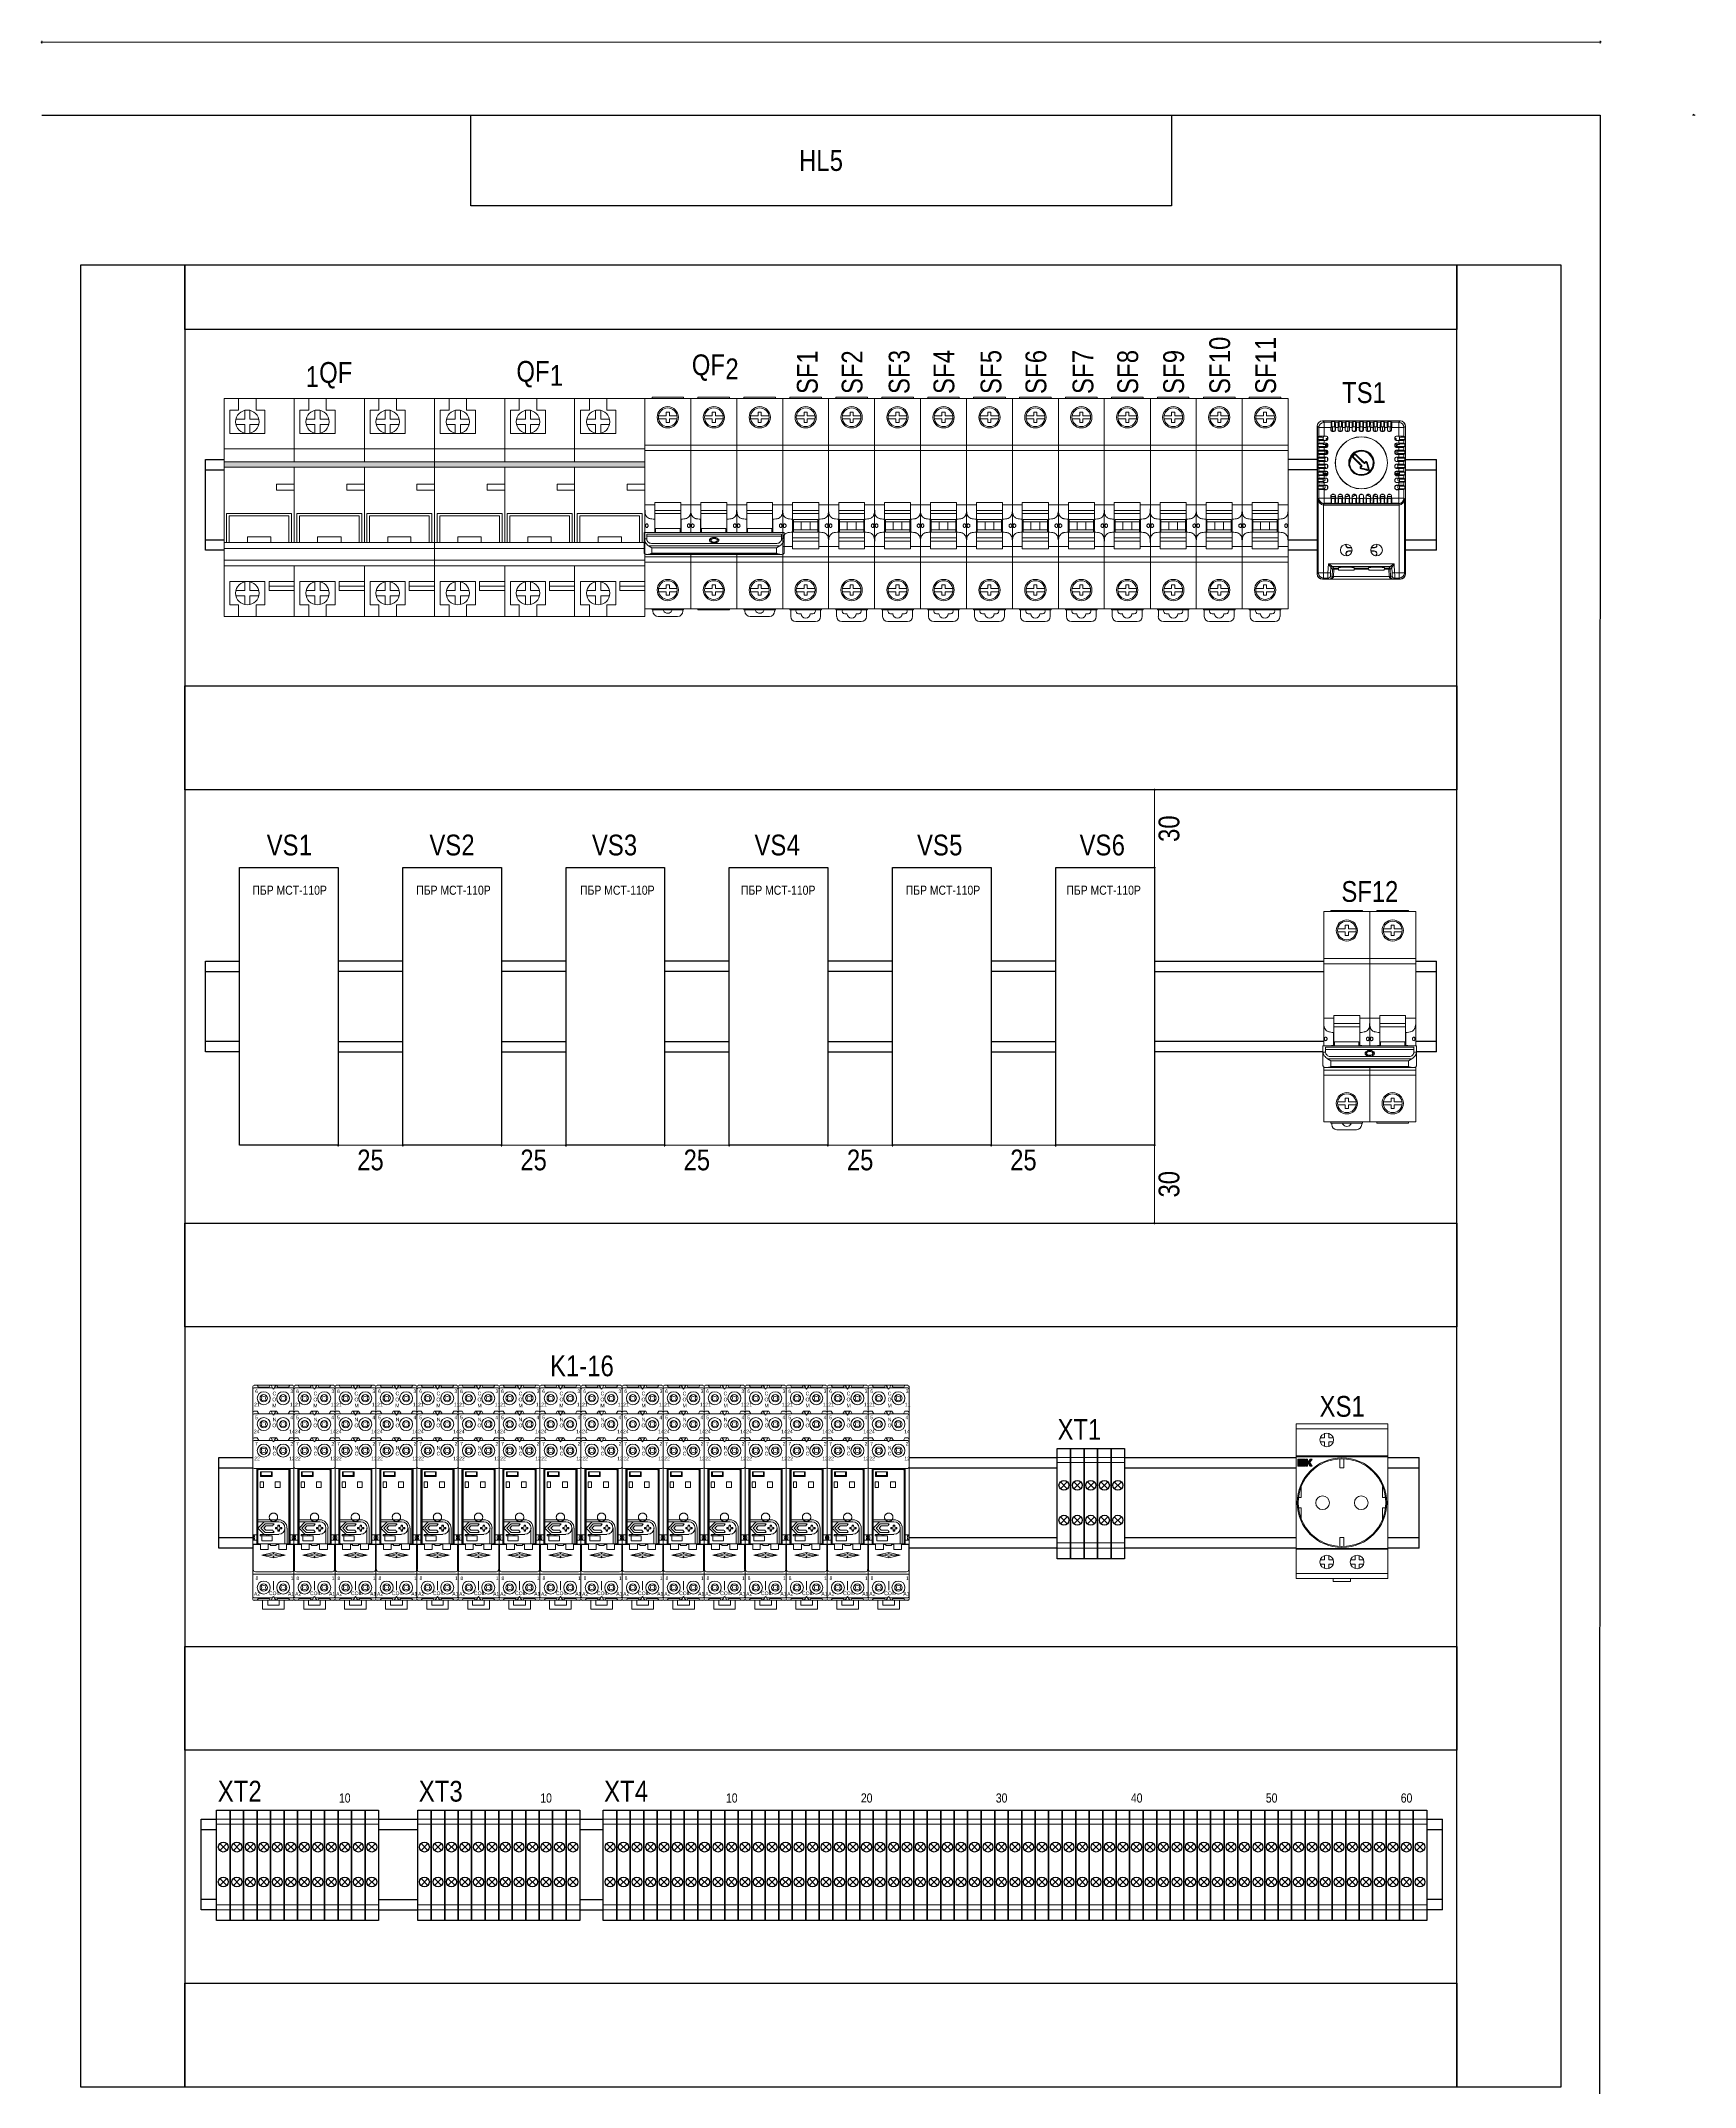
# Model space of a CAD drawing. Header units: millimetres. Extents: x -6000 to 26000, y -6000 to 26000.
# Drawn here: x 77.5 to 166.1, y -5212.2 to -5102.6 of the extents above; entities that cross this region are included whole.
import ezdxf

# ---------------------------------------------------------------- set-up
doc = ezdxf.new("R2010")
doc.units = ezdxf.units.MM
doc.header["$MEASUREMENT"] = 0
doc.linetypes.add('HIDDEN2', pattern=[2.38125, 1.5875, -0.79375])
for name, color, linetype, lineweight in [('Чертеж и Рисунок_Ном._пера__1', 7, 'Continuous', 15), ('Чертеж и Рисунок_Ном._пера__2', 8, 'Continuous', 15), ('Чертеж и Рисунок_Ном._пера__21', 7, 'Continuous', 30), ('Чертеж и Рисунок_Ном._пера__7', 7, 'Continuous', 15)]:
    doc.layers.add(name, color=color, linetype=linetype, lineweight=lineweight)
for name, color, linetype, lineweight, true_color in [('Чертеж и Рисунок_Ном._пера__25', 7, 'Continuous', 0, 0x5555ff), ('Чертеж и Рисунок_Ном._пера__65', 7, 'Continuous', 40, 0x83aefe), ('Чертеж и Рисунок_Ном._пера__8', 7, 'Continuous', 15, 0xa80f02), ('Чертеж и Рисунок_Ном._пера__85', 7, 'Continuous', 5, 0x66b7ff), ('Чертеж и Рисунок_Ном._пера__9', 7, 'Continuous', 15, 0x3dad99)]:
    doc.layers.add(name, color=color, linetype=linetype, lineweight=lineweight, true_color=true_color)
doc.styles.add('СГЕНЕРИР_СТИЛЬ_1', font='')
doc.styles.add('СГЕНЕРИР_СТИЛЬ_3', font='')
doc.styles.get('СГЕНЕРИР_СТИЛЬ_1').set_extended_font_data('Arial Narrow')
doc.styles.get('СГЕНЕРИР_СТИЛЬ_3').set_extended_font_data('Arial')

msp = doc.modelspace()

# ---------------------------------------------------------------- hatches: boundary and pattern name
at = {"layer": 'Чертеж и Рисунок_Ном._пера__2', "linetype": 'Continuous', "lineweight": 15}
for points in [[(87.29, -5125.11), (87.29, -5125.41), (98.57, -5125.41), (98.57, -5125.11)], [(98.57, -5125.11), (98.57, -5125.41), (109.84, -5125.41), (109.84, -5125.11)], [(144.98, -5178.58), (144.98, -5178.68), (145.22, -5178.68), (145.22, -5178.58)]]:
    msp.add_hatch(color=8, dxfattribs=at).paths.add_polyline_path(points)
at = {"layer": 'Чертеж и Рисунок_Ном._пера__8', "linetype": 'Continuous', "lineweight": 15, "true_color": 0xa80f02}
for points in [[(144.95, -5178.68), (144.95, -5178.58), (144.84, -5178.58), (144.84, -5178.68)], [(144.95, -5178.71), (144.84, -5178.71), (144.84, -5178.95), (144.95, -5178.95)], [(144.98, -5178.71), (144.98, -5178.95), (145.22, -5178.95), (145.22, -5178.85), (145.08, -5178.85), (145.08, -5178.81), (145.22, -5178.81), (145.22, -5178.71)], [(145.26, -5178.95), (145.36, -5178.95), (145.36, -5178.82), (145.4, -5178.82), (145.48, -5178.95), (145.61, -5178.95), (145.48, -5178.76), (145.61, -5178.58), (145.49, -5178.58), (145.4, -5178.71), (145.36, -5178.71), (145.36, -5178.58), (145.26, -5178.58)]]:
    msp.add_hatch(color=14, dxfattribs=at).paths.add_polyline_path(points)

# ---------------------------------------------------------------- linework, layer by layer
at = {"layer": 'Чертеж и Рисунок_Ном._пера__1', "color": 7, "linetype": 'Continuous', "lineweight": 15}
for p, q in [((131.93, -5178.48), (132.66, -5178.48)), ((131.93, -5178.76), (132.66, -5178.76)), ((132.66, -5178.48), (133.38, -5178.48)), ((132.66, -5178.76), (133.38, -5178.76)), ((133.38, -5178.48), (134.1, -5178.48)), ((133.38, -5178.76), (134.1, -5178.76)), ((134.1, -5178.48), (134.83, -5178.48)), ((134.1, -5178.76), (134.83, -5178.76)), ((134.83, -5178.48), (135.55, -5178.48)), ((134.83, -5178.76), (135.55, -5178.76)), ((131.93, -5183.07), (132.66, -5183.07)), ((131.93, -5183.35), (132.66, -5183.35)), ((132.66, -5183.07), (133.38, -5183.07)), ((132.66, -5183.35), (133.38, -5183.35)), ((133.38, -5183.07), (134.1, -5183.07)), ((133.38, -5183.35), (134.1, -5183.35)), ((134.1, -5183.07), (134.83, -5183.07)), ((134.1, -5183.35), (134.83, -5183.35)), ((134.83, -5183.07), (135.55, -5183.07)), ((134.83, -5183.35), (135.55, -5183.35)), ((86.89, -5197.87), (87.62, -5197.87)), ((86.89, -5198.15), (87.62, -5198.15)), ((87.62, -5197.87), (88.34, -5197.87)), ((87.62, -5198.15), (88.34, -5198.15)), ((88.34, -5197.87), (89.06, -5197.87)), ((88.34, -5198.15), (89.06, -5198.15)), ((89.06, -5197.87), (89.79, -5197.87)), ((89.06, -5198.15), (89.79, -5198.15)), ((89.79, -5197.87), (90.51, -5197.87)), ((89.79, -5198.15), (90.51, -5198.15)), ((90.51, -5197.87), (91.23, -5197.87)), ((90.51, -5198.15), (91.23, -5198.15)), ((91.23, -5197.87), (91.96, -5197.87)), ((91.23, -5198.15), (91.96, -5198.15)), ((91.96, -5197.87), (92.68, -5197.87)), ((91.96, -5198.15), (92.68, -5198.15)), ((92.68, -5197.87), (93.4, -5197.87)), ((92.68, -5198.15), (93.4, -5198.15)), ((93.4, -5197.87), (94.13, -5197.87)), ((93.4, -5198.15), (94.13, -5198.15)), ((94.13, -5197.87), (94.85, -5197.87)), ((94.13, -5198.15), (94.85, -5198.15)), ((94.85, -5197.87), (95.57, -5197.87)), ((94.85, -5198.15), (95.57, -5198.15)), ((97.67, -5197.87), (98.39, -5197.87)), ((97.67, -5198.15), (98.39, -5198.15)), ((98.39, -5197.87), (99.12, -5197.87)), ((98.39, -5198.15), (99.12, -5198.15)), ((99.12, -5197.87), (99.84, -5197.87)), ((99.12, -5198.15), (99.84, -5198.15)), ((99.84, -5197.87), (100.56, -5197.87)), ((99.84, -5198.15), (100.56, -5198.15)), ((100.56, -5197.87), (101.29, -5197.87)), ((100.56, -5198.15), (101.29, -5198.15)), ((101.29, -5197.87), (102.01, -5197.87)), ((101.29, -5198.15), (102.01, -5198.15)), ((102.01, -5197.87), (102.73, -5197.87)), ((102.01, -5198.15), (102.73, -5198.15)), ((102.73, -5197.87), (103.46, -5197.87)), ((102.73, -5198.15), (103.46, -5198.15)), ((103.46, -5197.87), (104.18, -5197.87)), ((103.46, -5198.15), (104.18, -5198.15)), ((104.18, -5197.87), (104.9, -5197.87)), ((104.18, -5198.15), (104.9, -5198.15)), ((104.9, -5197.87), (105.63, -5197.87)), ((104.9, -5198.15), (105.63, -5198.15)), ((105.63, -5197.87), (106.35, -5197.87)), ((105.63, -5198.15), (106.35, -5198.15)), ((107.61, -5197.87), (108.34, -5197.87)), ((107.61, -5198.15), (108.34, -5198.15)), ((108.34, -5197.87), (109.06, -5197.87)), ((108.34, -5198.15), (109.06, -5198.15)), ((109.06, -5197.87), (109.78, -5197.87)), ((109.06, -5198.15), (109.78, -5198.15)), ((109.78, -5197.87), (110.51, -5197.87)), ((109.78, -5198.15), (110.51, -5198.15)), ((110.51, -5197.87), (111.23, -5197.87)), ((110.51, -5198.15), (111.23, -5198.15)), ((111.23, -5197.87), (111.95, -5197.87)), ((111.23, -5198.15), (111.95, -5198.15)), ((111.95, -5197.87), (112.68, -5197.87)), ((111.95, -5198.15), (112.68, -5198.15)), ((112.68, -5197.87), (113.4, -5197.87)), ((112.68, -5198.15), (113.4, -5198.15)), ((113.4, -5197.87), (114.12, -5197.87)), ((113.4, -5198.15), (114.12, -5198.15)), ((114.12, -5197.87), (114.85, -5197.87)), ((114.12, -5198.15), (114.85, -5198.15)), ((114.85, -5197.87), (115.57, -5197.87)), ((114.85, -5198.15), (115.57, -5198.15)), ((115.57, -5197.87), (116.29, -5197.87)), ((115.57, -5198.15), (116.29, -5198.15)), ((116.29, -5197.87), (117.02, -5197.87)), ((116.29, -5198.15), (117.02, -5198.15)), ((117.02, -5197.87), (117.74, -5197.87)), ((117.02, -5198.15), (117.74, -5198.15)), ((117.74, -5197.87), (118.46, -5197.87)), ((117.74, -5198.15), (118.46, -5198.15)), ((118.46, -5197.87), (119.19, -5197.87)), ((118.46, -5198.15), (119.19, -5198.15)), ((119.19, -5197.87), (119.91, -5197.87)), ((119.19, -5198.15), (119.91, -5198.15)), ((119.91, -5197.87), (120.63, -5197.87)), ((119.91, -5198.15), (120.63, -5198.15)), ((120.63, -5197.87), (121.36, -5197.87)), ((120.63, -5198.15), (121.36, -5198.15)), ((121.36, -5197.87), (122.08, -5197.87)), ((121.36, -5198.15), (122.08, -5198.15)), ((122.08, -5197.87), (122.8, -5197.87)), ((122.08, -5198.15), (122.8, -5198.15)), ((122.8, -5197.87), (123.53, -5197.87)), ((122.8, -5198.15), (123.53, -5198.15)), ((123.53, -5197.87), (124.25, -5197.87)), ((123.53, -5198.15), (124.25, -5198.15)), ((124.25, -5197.87), (124.97, -5197.87)), ((124.25, -5198.15), (124.97, -5198.15)), ((124.97, -5197.87), (125.7, -5197.87)), ((124.97, -5198.15), (125.7, -5198.15)), ((125.7, -5197.87), (126.42, -5197.87)), ((125.7, -5198.15), (126.42, -5198.15)), ((126.42, -5197.87), (127.14, -5197.87)), ((126.42, -5198.15), (127.14, -5198.15)), ((127.14, -5197.87), (127.87, -5197.87)), ((127.14, -5198.15), (127.87, -5198.15)), ((127.87, -5197.87), (128.59, -5197.87)), ((127.87, -5198.15), (128.59, -5198.15)), ((128.59, -5197.87), (129.31, -5197.87)), ((128.59, -5198.15), (129.31, -5198.15)), ((129.31, -5197.87), (130.04, -5197.87)), ((129.31, -5198.15), (130.04, -5198.15)), ((130.04, -5197.87), (130.76, -5197.87)), ((130.04, -5198.15), (130.76, -5198.15)), ((130.76, -5197.87), (131.48, -5197.87)), ((130.76, -5198.15), (131.48, -5198.15)), ((131.48, -5197.87), (132.21, -5197.87)), ((131.48, -5198.15), (132.21, -5198.15)), ((132.21, -5197.87), (132.93, -5197.87)), ((132.21, -5198.15), (132.93, -5198.15)), ((132.93, -5197.87), (133.65, -5197.87)), ((132.93, -5198.15), (133.65, -5198.15)), ((133.65, -5197.87), (134.38, -5197.87)), ((133.65, -5198.15), (134.38, -5198.15)), ((134.38, -5197.87), (135.1, -5197.87)), ((134.38, -5198.15), (135.1, -5198.15)), ((135.1, -5197.87), (135.82, -5197.87)), ((135.1, -5198.15), (135.82, -5198.15)), ((135.82, -5197.87), (136.55, -5197.87)), ((135.82, -5198.15), (136.55, -5198.15)), ((136.55, -5197.87), (137.27, -5197.87)), ((136.55, -5198.15), (137.27, -5198.15)), ((137.27, -5197.87), (137.99, -5197.87)), ((137.27, -5198.15), (137.99, -5198.15)), ((137.99, -5197.87), (138.72, -5197.87)), ((137.99, -5198.15), (138.72, -5198.15)), ((138.72, -5197.87), (139.44, -5197.87)), ((138.72, -5198.15), (139.44, -5198.15)), ((139.44, -5197.87), (140.16, -5197.87)), ((139.44, -5198.15), (140.16, -5198.15)), ((140.16, -5197.87), (140.89, -5197.87)), ((140.16, -5198.15), (140.89, -5198.15)), ((140.89, -5197.87), (141.61, -5197.87)), ((140.89, -5198.15), (141.61, -5198.15)), ((141.61, -5197.87), (142.33, -5197.87)), ((141.61, -5198.15), (142.33, -5198.15)), ((142.33, -5197.87), (143.06, -5197.87)), ((142.33, -5198.15), (143.06, -5198.15)), ((143.06, -5197.87), (143.78, -5197.87)), ((143.06, -5198.15), (143.78, -5198.15)), ((143.78, -5197.87), (144.5, -5197.87)), ((143.78, -5198.15), (144.5, -5198.15)), ((144.5, -5197.87), (145.23, -5197.87)), ((144.5, -5198.15), (145.23, -5198.15)), ((145.23, -5197.87), (145.95, -5197.87)), ((145.23, -5198.15), (145.95, -5198.15)), ((145.95, -5197.87), (146.67, -5197.87)), ((145.95, -5198.15), (146.67, -5198.15)), ((146.67, -5197.87), (147.4, -5197.87)), ((146.67, -5198.15), (147.4, -5198.15)), ((147.4, -5197.87), (148.12, -5197.87)), ((147.4, -5198.15), (148.12, -5198.15)), ((148.12, -5197.87), (148.84, -5197.87)), ((148.12, -5198.15), (148.84, -5198.15)), ((148.84, -5197.87), (149.57, -5197.87)), ((148.84, -5198.15), (149.57, -5198.15)), ((149.57, -5197.87), (150.29, -5197.87)), ((149.57, -5198.15), (150.29, -5198.15)), ((150.29, -5197.87), (151.01, -5197.87)), ((150.29, -5198.15), (151.01, -5198.15)), ((151.01, -5197.87), (151.74, -5197.87)), ((151.01, -5198.15), (151.74, -5198.15)), ((86.89, -5202.46), (87.62, -5202.46)), ((86.89, -5202.74), (87.62, -5202.74)), ((87.62, -5202.46), (88.34, -5202.46)), ((87.62, -5202.74), (88.34, -5202.74)), ((88.34, -5202.46), (89.06, -5202.46)), ((88.34, -5202.74), (89.06, -5202.74)), ((89.06, -5202.46), (89.79, -5202.46)), ((89.06, -5202.74), (89.79, -5202.74)), ((89.79, -5202.46), (90.51, -5202.46)), ((89.79, -5202.74), (90.51, -5202.74)), ((90.51, -5202.46), (91.23, -5202.46)), ((90.51, -5202.74), (91.23, -5202.74)), ((91.23, -5202.46), (91.96, -5202.46)), ((91.23, -5202.74), (91.96, -5202.74)), ((91.96, -5202.46), (92.68, -5202.46)), ((91.96, -5202.74), (92.68, -5202.74)), ((92.68, -5202.46), (93.4, -5202.46)), ((92.68, -5202.74), (93.4, -5202.74)), ((93.4, -5202.46), (94.13, -5202.46)), ((93.4, -5202.74), (94.13, -5202.74)), ((94.13, -5202.46), (94.85, -5202.46)), ((94.13, -5202.74), (94.85, -5202.74)), ((94.85, -5202.46), (95.57, -5202.46)), ((94.85, -5202.74), (95.57, -5202.74)), ((97.67, -5202.46), (98.39, -5202.46)), ((97.67, -5202.74), (98.39, -5202.74)), ((98.39, -5202.46), (99.12, -5202.46)), ((98.39, -5202.74), (99.12, -5202.74)), ((99.12, -5202.46), (99.84, -5202.46)), ((99.12, -5202.74), (99.84, -5202.74)), ((99.84, -5202.46), (100.56, -5202.46)), ((99.84, -5202.74), (100.56, -5202.74)), ((100.56, -5202.46), (101.29, -5202.46)), ((100.56, -5202.74), (101.29, -5202.74)), ((101.29, -5202.46), (102.01, -5202.46)), ((101.29, -5202.74), (102.01, -5202.74)), ((102.01, -5202.46), (102.73, -5202.46)), ((102.01, -5202.74), (102.73, -5202.74)), ((102.73, -5202.46), (103.46, -5202.46)), ((102.73, -5202.74), (103.46, -5202.74)), ((103.46, -5202.46), (104.18, -5202.46)), ((103.46, -5202.74), (104.18, -5202.74)), ((104.18, -5202.46), (104.9, -5202.46)), ((104.18, -5202.74), (104.9, -5202.74)), ((104.9, -5202.46), (105.63, -5202.46)), ((104.9, -5202.74), (105.63, -5202.74)), ((105.63, -5202.46), (106.35, -5202.46)), ((105.63, -5202.74), (106.35, -5202.74)), ((107.61, -5202.46), (108.34, -5202.46)), ((107.61, -5202.74), (108.34, -5202.74)), ((108.34, -5202.46), (109.06, -5202.46)), ((108.34, -5202.74), (109.06, -5202.74)), ((109.06, -5202.46), (109.78, -5202.46)), ((109.06, -5202.74), (109.78, -5202.74)), ((109.78, -5202.46), (110.51, -5202.46)), ((109.78, -5202.74), (110.51, -5202.74)), ((110.51, -5202.46), (111.23, -5202.46)), ((110.51, -5202.74), (111.23, -5202.74)), ((111.23, -5202.46), (111.95, -5202.46)), ((111.23, -5202.74), (111.95, -5202.74)), ((111.95, -5202.46), (112.68, -5202.46)), ((111.95, -5202.74), (112.68, -5202.74)), ((112.68, -5202.46), (113.4, -5202.46)), ((112.68, -5202.74), (113.4, -5202.74)), ((113.4, -5202.46), (114.12, -5202.46)), ((113.4, -5202.74), (114.12, -5202.74)), ((114.12, -5202.46), (114.85, -5202.46)), ((114.12, -5202.74), (114.85, -5202.74)), ((114.85, -5202.46), (115.57, -5202.46)), ((114.85, -5202.74), (115.57, -5202.74)), ((115.57, -5202.46), (116.29, -5202.46)), ((115.57, -5202.74), (116.29, -5202.74)), ((116.29, -5202.46), (117.02, -5202.46)), ((116.29, -5202.74), (117.02, -5202.74)), ((117.02, -5202.46), (117.74, -5202.46)), ((117.02, -5202.74), (117.74, -5202.74)), ((117.74, -5202.46), (118.46, -5202.46)), ((117.74, -5202.74), (118.46, -5202.74)), ((118.46, -5202.46), (119.19, -5202.46)), ((118.46, -5202.74), (119.19, -5202.74)), ((119.19, -5202.46), (119.91, -5202.46)), ((119.19, -5202.74), (119.91, -5202.74)), ((119.91, -5202.46), (120.63, -5202.46)), ((119.91, -5202.74), (120.63, -5202.74)), ((120.63, -5202.46), (121.36, -5202.46)), ((120.63, -5202.74), (121.36, -5202.74)), ((121.36, -5202.46), (122.08, -5202.46)), ((121.36, -5202.74), (122.08, -5202.74)), ((122.08, -5202.46), (122.8, -5202.46)), ((122.08, -5202.74), (122.8, -5202.74)), ((122.8, -5202.46), (123.53, -5202.46)), ((122.8, -5202.74), (123.53, -5202.74)), ((123.53, -5202.46), (124.25, -5202.46)), ((123.53, -5202.74), (124.25, -5202.74)), ((124.25, -5202.46), (124.97, -5202.46)), ((124.25, -5202.74), (124.97, -5202.74)), ((124.97, -5202.46), (125.7, -5202.46)), ((124.97, -5202.74), (125.7, -5202.74)), ((125.7, -5202.46), (126.42, -5202.46)), ((125.7, -5202.74), (126.42, -5202.74)), ((126.42, -5202.46), (127.14, -5202.46)), ((126.42, -5202.74), (127.14, -5202.74)), ((127.14, -5202.46), (127.87, -5202.46)), ((127.14, -5202.74), (127.87, -5202.74)), ((127.87, -5202.46), (128.59, -5202.46)), ((127.87, -5202.74), (128.59, -5202.74)), ((128.59, -5202.46), (129.31, -5202.46)), ((128.59, -5202.74), (129.31, -5202.74)), ((129.31, -5202.46), (130.04, -5202.46)), ((129.31, -5202.74), (130.04, -5202.74)), ((130.04, -5202.46), (130.76, -5202.46)), ((130.04, -5202.74), (130.76, -5202.74)), ((130.76, -5202.46), (131.48, -5202.46)), ((130.76, -5202.74), (131.48, -5202.74)), ((131.48, -5202.46), (132.21, -5202.46)), ((131.48, -5202.74), (132.21, -5202.74)), ((132.21, -5202.46), (132.93, -5202.46)), ((132.21, -5202.74), (132.93, -5202.74)), ((132.93, -5202.46), (133.65, -5202.46)), ((132.93, -5202.74), (133.65, -5202.74)), ((133.65, -5202.46), (134.38, -5202.46)), ((133.65, -5202.74), (134.38, -5202.74)), ((134.38, -5202.46), (135.1, -5202.46)), ((134.38, -5202.74), (135.1, -5202.74)), ((135.1, -5202.46), (135.82, -5202.46)), ((135.1, -5202.74), (135.82, -5202.74)), ((135.82, -5202.46), (136.55, -5202.46)), ((135.82, -5202.74), (136.55, -5202.74)), ((136.55, -5202.46), (137.27, -5202.46)), ((136.55, -5202.74), (137.27, -5202.74)), ((137.27, -5202.46), (137.99, -5202.46)), ((137.27, -5202.74), (137.99, -5202.74)), ((137.99, -5202.46), (138.72, -5202.46)), ((137.99, -5202.74), (138.72, -5202.74)), ((138.72, -5202.46), (139.44, -5202.46)), ((138.72, -5202.74), (139.44, -5202.74)), ((139.44, -5202.46), (140.16, -5202.46)), ((139.44, -5202.74), (140.16, -5202.74)), ((140.16, -5202.46), (140.89, -5202.46)), ((140.16, -5202.74), (140.89, -5202.74)), ((140.89, -5202.46), (141.61, -5202.46)), ((140.89, -5202.74), (141.61, -5202.74)), ((141.61, -5202.46), (142.33, -5202.46)), ((141.61, -5202.74), (142.33, -5202.74)), ((142.33, -5202.46), (143.06, -5202.46)), ((142.33, -5202.74), (143.06, -5202.74)), ((143.06, -5202.46), (143.78, -5202.46)), ((143.06, -5202.74), (143.78, -5202.74)), ((143.78, -5202.46), (144.5, -5202.46)), ((143.78, -5202.74), (144.5, -5202.74)), ((144.5, -5202.46), (145.23, -5202.46)), ((144.5, -5202.74), (145.23, -5202.74)), ((145.23, -5202.46), (145.95, -5202.46)), ((145.23, -5202.74), (145.95, -5202.74)), ((145.95, -5202.46), (146.67, -5202.46)), ((145.95, -5202.74), (146.67, -5202.74)), ((146.67, -5202.46), (147.4, -5202.46)), ((146.67, -5202.74), (147.4, -5202.74)), ((147.4, -5202.46), (148.12, -5202.46)), ((147.4, -5202.74), (148.12, -5202.74)), ((148.12, -5202.46), (148.84, -5202.46)), ((148.12, -5202.74), (148.84, -5202.74)), ((148.84, -5202.46), (149.57, -5202.46)), ((148.84, -5202.74), (149.57, -5202.74)), ((149.57, -5202.46), (150.29, -5202.46)), ((149.57, -5202.74), (150.29, -5202.74)), ((150.29, -5202.46), (151.01, -5202.46)), ((150.29, -5202.74), (151.01, -5202.74)), ((151.01, -5202.46), (151.74, -5202.46)), ((151.01, -5202.74), (151.74, -5202.74))]:
    msp.add_line(p, q, dxfattribs=at)
at = {"layer": 'Чертеж и Рисунок_Ном._пера__2', "color": 8, "linetype": 'Continuous', "lineweight": 15}
for p, q in [((87.29, -5125.11), (98.57, -5125.11)), ((98.57, -5125.11), (109.84, -5125.11)), ((87.29, -5125.41), (98.57, -5125.41)), ((98.57, -5125.41), (109.84, -5125.41))]:
    msp.add_line(p, q, dxfattribs=at)
msp.add_lwpolyline([(144.98, -5178.68), (145.22, -5178.68), (145.22, -5178.58), (144.98, -5178.58)], close=True, dxfattribs=at)
at = {"layer": 'Чертеж и Рисунок_Ном._пера__21', "color": 7, "linetype": 'Continuous', "lineweight": 30}
for p, q in [((77.53, -5106.53), (161.04, -5106.53)), ((100.51, -5106.53), (138.07, -5106.53)), ((100.51, -5111.4), (100.51, -5106.53)), ((138.07, -5106.53), (138.07, -5111.4)), ((161.04, -5106.53), (160.93, -5356.91)), ((138.07, -5111.4), (100.51, -5111.4)), ((79.62, -5212.24), (79.62, -5114.55)), ((79.62, -5114.55), (85.19, -5114.55)), ((85.19, -5114.55), (153.36, -5114.55)), ((85.19, -5118.03), (85.19, -5114.55)), ((85.19, -5114.55), (85.19, -5212.24)), ((153.36, -5114.55), (153.36, -5118.03)), ((153.36, -5212.24), (153.36, -5114.55)), ((153.36, -5114.55), (158.92, -5114.55)), ((158.92, -5114.55), (158.92, -5212.24)), ((153.36, -5118.03), (85.19, -5118.03)), ((86.29, -5124.99), (87.29, -5124.99)), ((86.29, -5129.86), (86.29, -5124.99)), ((145.88, -5124.99), (144.31, -5124.99)), ((150.6, -5124.99), (152.26, -5124.99)), ((152.26, -5129.86), (152.26, -5124.99)), ((86.29, -5125.55), (87.29, -5125.55)), ((145.88, -5125.55), (144.31, -5125.55)), ((150.6, -5125.55), (152.26, -5125.55)), ((87.29, -5129.31), (86.29, -5129.31)), ((145.88, -5129.31), (144.31, -5129.31)), ((152.26, -5129.31), (150.6, -5129.31)), ((87.29, -5129.86), (86.29, -5129.86)), ((145.88, -5129.86), (144.31, -5129.86)), ((152.26, -5129.86), (150.6, -5129.86)), ((85.19, -5137.13), (153.36, -5137.13)), ((85.19, -5142.7), (85.19, -5137.13)), ((153.36, -5137.13), (153.36, -5142.7)), ((153.36, -5142.7), (85.19, -5142.7)), ((88.12, -5146.87), (93.41, -5146.87)), ((88.12, -5161.75), (88.12, -5146.87)), ((93.41, -5146.87), (93.41, -5161.75)), ((96.87, -5146.87), (102.16, -5146.87)), ((96.87, -5161.75), (96.87, -5146.87)), ((102.16, -5146.87), (102.16, -5161.75)), ((105.62, -5146.87), (110.9, -5146.87)), ((105.62, -5161.75), (105.62, -5146.87)), ((110.9, -5146.87), (110.9, -5161.75)), ((114.36, -5146.87), (119.65, -5146.87)), ((114.36, -5161.75), (114.36, -5146.87)), ((119.65, -5146.87), (119.65, -5161.75)), ((123.11, -5146.87), (128.4, -5146.87)), ((123.11, -5161.75), (123.11, -5146.87)), ((128.4, -5146.87), (128.4, -5161.75)), ((131.86, -5146.87), (137.15, -5146.87)), ((131.86, -5161.75), (131.86, -5146.87)), ((137.15, -5146.87), (137.15, -5161.75)), ((86.29, -5151.88), (88.1, -5151.88)), ((86.29, -5156.75), (86.29, -5151.88)), ((86.29, -5152.43), (88.1, -5152.43)), ((96.87, -5151.88), (93.41, -5151.88)), ((96.87, -5152.43), (93.41, -5152.43)), ((105.62, -5151.88), (102.16, -5151.88)), ((105.62, -5152.43), (102.16, -5152.43)), ((114.36, -5151.88), (110.9, -5151.88)), ((114.36, -5152.43), (110.9, -5152.43)), ((123.11, -5151.88), (119.65, -5151.88)), ((123.11, -5152.43), (119.65, -5152.43)), ((131.86, -5151.88), (128.4, -5151.88)), ((131.86, -5152.43), (128.4, -5152.43)), ((137.15, -5151.88), (146.23, -5151.88)), ((137.15, -5152.43), (146.23, -5152.43)), ((151.15, -5151.88), (152.26, -5151.88)), ((151.15, -5152.43), (152.26, -5152.43)), ((152.26, -5156.75), (152.26, -5151.88)), ((88.11, -5156.19), (86.29, -5156.19)), ((88.12, -5156.75), (86.29, -5156.75)), ((93.41, -5156.19), (96.87, -5156.19)), ((93.41, -5156.75), (96.87, -5156.75)), ((102.16, -5156.19), (105.62, -5156.19)), ((102.16, -5156.75), (105.62, -5156.75)), ((110.9, -5156.19), (114.36, -5156.19)), ((110.91, -5156.75), (114.36, -5156.75)), ((119.65, -5156.19), (123.11, -5156.19)), ((119.66, -5156.75), (123.11, -5156.75)), ((128.4, -5156.19), (131.86, -5156.19)), ((128.4, -5156.75), (131.86, -5156.75)), ((146.23, -5156.19), (137.15, -5156.19)), ((146.18, -5156.75), (137.15, -5156.75)), ((152.26, -5156.19), (151.15, -5156.19)), ((152.26, -5156.75), (151.19, -5156.75)), ((93.41, -5161.75), (88.12, -5161.75)), ((102.16, -5161.75), (96.87, -5161.75)), ((110.9, -5161.75), (105.62, -5161.75)), ((119.65, -5161.75), (114.36, -5161.75)), ((128.4, -5161.75), (123.11, -5161.75)), ((137.15, -5161.75), (131.86, -5161.75)), ((85.19, -5165.93), (153.36, -5165.93)), ((85.19, -5171.49), (85.19, -5165.93)), ((153.36, -5165.93), (153.36, -5171.49)), ((153.36, -5171.49), (85.19, -5171.49)), ((87.01, -5178.48), (88.84, -5178.48)), ((87.01, -5183.35), (87.01, -5178.48)), ((87.01, -5179.04), (88.84, -5179.04)), ((124, -5179.04), (131.93, -5179.04)), ((124.02, -5178.48), (131.93, -5178.48)), ((131.93, -5183.92), (131.93, -5178.01)), ((131.93, -5178.01), (132.66, -5178.01)), ((132.66, -5178.01), (132.66, -5183.92)), ((132.66, -5183.92), (132.66, -5178.01)), ((132.66, -5178.01), (133.38, -5178.01)), ((133.38, -5178.01), (133.38, -5183.92)), ((133.38, -5183.92), (133.38, -5178.01)), ((133.38, -5178.01), (134.1, -5178.01)), ((134.1, -5178.01), (134.1, -5183.92)), ((134.1, -5183.92), (134.1, -5178.01)), ((134.1, -5178.01), (134.83, -5178.01)), ((134.83, -5178.01), (134.83, -5183.92)), ((134.83, -5183.92), (134.83, -5178.01)), ((134.83, -5178.01), (135.55, -5178.01)), ((135.55, -5178.01), (135.55, -5183.92)), ((135.55, -5178.48), (144.74, -5178.48)), ((135.55, -5179.04), (144.74, -5179.04)), ((149.65, -5178.48), (151.33, -5178.48)), ((149.65, -5179.04), (151.33, -5179.04)), ((151.33, -5183.35), (151.33, -5178.48)), ((132.48, -5179.79), (132.11, -5180.16)), ((132.11, -5179.79), (132.48, -5180.16)), ((133.21, -5179.79), (132.83, -5180.16)), ((132.83, -5179.79), (133.21, -5180.16)), ((133.93, -5179.79), (133.56, -5180.16)), ((133.56, -5179.79), (133.93, -5180.16)), ((134.65, -5179.79), (134.28, -5180.16)), ((134.28, -5179.79), (134.65, -5180.16)), ((135.38, -5179.79), (135, -5180.16)), ((135, -5179.79), (135.38, -5180.16)), ((132.48, -5181.67), (132.11, -5182.04)), ((132.11, -5181.67), (132.48, -5182.04)), ((133.21, -5181.67), (132.83, -5182.04)), ((132.83, -5181.67), (133.21, -5182.04)), ((133.93, -5181.67), (133.56, -5182.04)), ((133.56, -5181.67), (133.93, -5182.04)), ((134.65, -5181.67), (134.28, -5182.04)), ((134.28, -5181.67), (134.65, -5182.04)), ((135.38, -5181.67), (135, -5182.04)), ((135, -5181.67), (135.38, -5182.04)), ((88.84, -5182.79), (87.01, -5182.79)), ((88.84, -5183.35), (87.01, -5183.35)), ((131.93, -5182.79), (124, -5182.79)), ((131.93, -5183.35), (124, -5183.35)), ((144.74, -5182.79), (135.55, -5182.79)), ((144.74, -5183.35), (135.55, -5183.35)), ((151.33, -5182.79), (149.65, -5182.79)), ((151.33, -5183.35), (149.65, -5183.35)), ((132.66, -5183.92), (131.93, -5183.92)), ((133.38, -5183.92), (132.66, -5183.92)), ((134.1, -5183.92), (133.38, -5183.92)), ((134.83, -5183.92), (134.1, -5183.92)), ((135.55, -5183.92), (134.83, -5183.92)), ((85.19, -5188.62), (153.36, -5188.62)), ((85.19, -5194.18), (85.19, -5188.62)), ((153.36, -5188.62), (153.36, -5194.18)), ((153.36, -5194.18), (85.19, -5194.18)), ((86.89, -5203.31), (86.89, -5197.4)), ((86.89, -5197.4), (87.62, -5197.4)), ((87.62, -5197.4), (87.62, -5203.31)), ((87.62, -5203.31), (87.62, -5197.4)), ((87.62, -5197.4), (88.34, -5197.4)), ((88.34, -5197.4), (88.34, -5203.31)), ((88.34, -5203.31), (88.34, -5197.4)), ((88.34, -5197.4), (89.06, -5197.4)), ((89.06, -5197.4), (89.06, -5203.31)), ((89.06, -5203.31), (89.06, -5197.4)), ((89.06, -5197.4), (89.79, -5197.4)), ((89.79, -5197.4), (89.79, -5203.31)), ((89.79, -5203.31), (89.79, -5197.4)), ((89.79, -5197.4), (90.51, -5197.4)), ((90.51, -5197.4), (90.51, -5203.31)), ((90.51, -5203.31), (90.51, -5197.4)), ((90.51, -5197.4), (91.23, -5197.4)), ((91.23, -5197.4), (91.23, -5203.31)), ((91.23, -5203.31), (91.23, -5197.4)), ((91.23, -5197.4), (91.96, -5197.4)), ((91.96, -5197.4), (91.96, -5203.31)), ((91.96, -5203.31), (91.96, -5197.4)), ((91.96, -5197.4), (92.68, -5197.4)), ((92.68, -5197.4), (92.68, -5203.31)), ((92.68, -5203.31), (92.68, -5197.4)), ((92.68, -5197.4), (93.4, -5197.4)), ((93.4, -5197.4), (93.4, -5203.31)), ((93.4, -5203.31), (93.4, -5197.4)), ((93.4, -5197.4), (94.13, -5197.4)), ((94.13, -5197.4), (94.13, -5203.31)), ((94.13, -5203.31), (94.13, -5197.4)), ((94.13, -5197.4), (94.85, -5197.4)), ((94.85, -5197.4), (94.85, -5203.31)), ((94.85, -5203.31), (94.85, -5197.4)), ((94.85, -5197.4), (95.57, -5197.4)), ((95.57, -5197.4), (95.57, -5203.31)), ((97.67, -5203.31), (97.67, -5197.4)), ((97.67, -5197.4), (98.39, -5197.4)), ((98.39, -5197.4), (98.39, -5203.31)), ((98.39, -5203.31), (98.39, -5197.4)), ((98.39, -5197.4), (99.12, -5197.4)), ((99.12, -5197.4), (99.12, -5203.31)), ((99.12, -5203.31), (99.12, -5197.4)), ((99.12, -5197.4), (99.84, -5197.4)), ((99.84, -5197.4), (99.84, -5203.31)), ((99.84, -5203.31), (99.84, -5197.4)), ((99.84, -5197.4), (100.56, -5197.4)), ((100.56, -5197.4), (100.56, -5203.31)), ((100.56, -5203.31), (100.56, -5197.4)), ((100.56, -5197.4), (101.29, -5197.4)), ((101.29, -5197.4), (101.29, -5203.31)), ((101.29, -5203.31), (101.29, -5197.4)), ((101.29, -5197.4), (102.01, -5197.4)), ((102.01, -5197.4), (102.01, -5203.31)), ((102.01, -5203.31), (102.01, -5197.4)), ((102.01, -5197.4), (102.73, -5197.4)), ((102.73, -5197.4), (102.73, -5203.31)), ((102.73, -5203.31), (102.73, -5197.4)), ((102.73, -5197.4), (103.46, -5197.4)), ((103.46, -5197.4), (103.46, -5203.31)), ((103.46, -5203.31), (103.46, -5197.4)), ((103.46, -5197.4), (104.18, -5197.4)), ((104.18, -5197.4), (104.18, -5203.31)), ((104.18, -5203.31), (104.18, -5197.4)), ((104.18, -5197.4), (104.9, -5197.4)), ((104.9, -5197.4), (104.9, -5203.31)), ((104.9, -5203.31), (104.9, -5197.4)), ((104.9, -5197.4), (105.63, -5197.4)), ((105.63, -5197.4), (105.63, -5203.31)), ((105.63, -5203.31), (105.63, -5197.4)), ((105.63, -5197.4), (106.35, -5197.4)), ((106.35, -5197.4), (106.35, -5203.31)), ((107.61, -5203.31), (107.61, -5197.4)), ((107.61, -5197.4), (108.34, -5197.4)), ((108.34, -5197.4), (108.34, -5203.31)), ((108.34, -5203.31), (108.34, -5197.4)), ((108.34, -5197.4), (109.06, -5197.4)), ((109.06, -5197.4), (109.06, -5203.31)), ((109.06, -5203.31), (109.06, -5197.4)), ((109.06, -5197.4), (109.78, -5197.4)), ((109.78, -5197.4), (109.78, -5203.31)), ((109.78, -5203.31), (109.78, -5197.4)), ((109.78, -5197.4), (110.51, -5197.4)), ((110.51, -5197.4), (110.51, -5203.31)), ((110.51, -5203.31), (110.51, -5197.4)), ((110.51, -5197.4), (111.23, -5197.4)), ((111.23, -5197.4), (111.23, -5203.31)), ((111.23, -5203.31), (111.23, -5197.4)), ((111.23, -5197.4), (111.95, -5197.4)), ((111.95, -5197.4), (111.95, -5203.31)), ((111.95, -5203.31), (111.95, -5197.4)), ((111.95, -5197.4), (112.68, -5197.4)), ((112.68, -5197.4), (112.68, -5203.31)), ((112.68, -5203.31), (112.68, -5197.4)), ((112.68, -5197.4), (113.4, -5197.4)), ((113.4, -5197.4), (113.4, -5203.31)), ((113.4, -5203.31), (113.4, -5197.4)), ((113.4, -5197.4), (114.12, -5197.4)), ((114.12, -5197.4), (114.12, -5203.31)), ((114.12, -5203.31), (114.12, -5197.4)), ((114.12, -5197.4), (114.85, -5197.4)), ((114.85, -5197.4), (114.85, -5203.31)), ((114.85, -5203.31), (114.85, -5197.4)), ((114.85, -5203.31), (114.85, -5197.4)), ((114.85, -5197.4), (115.57, -5197.4)), ((115.57, -5197.4), (115.57, -5203.31)), ((115.57, -5203.31), (115.57, -5197.4)), ((115.57, -5197.4), (116.29, -5197.4)), ((116.29, -5197.4), (116.29, -5203.31)), ((116.29, -5203.31), (116.29, -5197.4)), ((116.29, -5197.4), (117.02, -5197.4)), ((117.02, -5197.4), (117.02, -5203.31)), ((117.02, -5203.31), (117.02, -5197.4)), ((117.02, -5197.4), (117.74, -5197.4)), ((117.74, -5197.4), (117.74, -5203.31)), ((117.74, -5203.31), (117.74, -5197.4)), ((117.74, -5197.4), (118.46, -5197.4)), ((118.46, -5197.4), (118.46, -5203.31)), ((118.46, -5203.31), (118.46, -5197.4)), ((118.46, -5197.4), (119.19, -5197.4)), ((119.19, -5197.4), (119.19, -5203.31)), ((119.19, -5203.31), (119.19, -5197.4)), ((119.19, -5197.4), (119.91, -5197.4)), ((119.91, -5197.4), (119.91, -5203.31)), ((119.91, -5203.31), (119.91, -5197.4)), ((119.91, -5197.4), (120.63, -5197.4)), ((120.63, -5197.4), (120.63, -5203.31)), ((120.63, -5203.31), (120.63, -5197.4)), ((120.63, -5197.4), (121.36, -5197.4)), ((121.36, -5197.4), (121.36, -5203.31)), ((121.36, -5203.31), (121.36, -5197.4)), ((121.36, -5197.4), (122.08, -5197.4)), ((122.08, -5197.4), (122.08, -5203.31)), ((122.08, -5203.31), (122.08, -5197.4)), ((122.08, -5203.31), (122.08, -5197.4)), ((122.08, -5197.4), (122.8, -5197.4)), ((122.8, -5197.4), (122.8, -5203.31)), ((122.8, -5203.31), (122.8, -5197.4)), ((122.8, -5197.4), (123.53, -5197.4)), ((123.53, -5197.4), (123.53, -5203.31)), ((123.53, -5203.31), (123.53, -5197.4)), ((123.53, -5197.4), (124.25, -5197.4)), ((124.25, -5197.4), (124.25, -5203.31)), ((124.25, -5203.31), (124.25, -5197.4)), ((124.25, -5197.4), (124.97, -5197.4)), ((124.97, -5197.4), (124.97, -5203.31)), ((124.97, -5203.31), (124.97, -5197.4)), ((124.97, -5197.4), (125.7, -5197.4)), ((125.7, -5197.4), (125.7, -5203.31)), ((125.7, -5203.31), (125.7, -5197.4)), ((125.7, -5197.4), (126.42, -5197.4)), ((126.42, -5197.4), (126.42, -5203.31)), ((126.42, -5203.31), (126.42, -5197.4)), ((126.42, -5197.4), (127.14, -5197.4)), ((127.14, -5197.4), (127.14, -5203.31)), ((127.14, -5203.31), (127.14, -5197.4)), ((127.14, -5197.4), (127.87, -5197.4)), ((127.87, -5197.4), (127.87, -5203.31)), ((127.87, -5203.31), (127.87, -5197.4)), ((127.87, -5197.4), (128.59, -5197.4)), ((128.59, -5197.4), (128.59, -5203.31)), ((128.59, -5203.31), (128.59, -5197.4)), ((128.59, -5197.4), (129.31, -5197.4)), ((129.31, -5197.4), (129.31, -5203.31)), ((129.31, -5203.31), (129.31, -5197.4)), ((129.31, -5203.31), (129.31, -5197.4)), ((129.31, -5197.4), (130.04, -5197.4)), ((130.04, -5197.4), (130.04, -5203.31)), ((130.04, -5203.31), (130.04, -5197.4)), ((130.04, -5197.4), (130.76, -5197.4)), ((130.76, -5197.4), (130.76, -5203.31)), ((130.76, -5203.31), (130.76, -5197.4)), ((130.76, -5197.4), (131.48, -5197.4)), ((131.48, -5197.4), (131.48, -5203.31)), ((131.48, -5203.31), (131.48, -5197.4)), ((131.48, -5197.4), (132.21, -5197.4)), ((132.21, -5197.4), (132.21, -5203.31)), ((132.21, -5203.31), (132.21, -5197.4)), ((132.21, -5197.4), (132.93, -5197.4)), ((132.93, -5197.4), (132.93, -5203.31)), ((132.93, -5203.31), (132.93, -5197.4)), ((132.93, -5197.4), (133.65, -5197.4)), ((133.65, -5197.4), (133.65, -5203.31)), ((133.65, -5203.31), (133.65, -5197.4)), ((133.65, -5197.4), (134.38, -5197.4)), ((134.38, -5197.4), (134.38, -5203.31)), ((134.38, -5203.31), (134.38, -5197.4)), ((134.38, -5197.4), (135.1, -5197.4)), ((135.1, -5197.4), (135.1, -5203.31)), ((135.1, -5203.31), (135.1, -5197.4)), ((135.1, -5197.4), (135.82, -5197.4)), ((135.82, -5197.4), (135.82, -5203.31)), ((135.82, -5203.31), (135.82, -5197.4)), ((135.82, -5197.4), (136.55, -5197.4)), ((136.55, -5197.4), (136.55, -5203.31)), ((136.55, -5203.31), (136.55, -5197.4)), ((136.55, -5203.31), (136.55, -5197.4)), ((136.55, -5197.4), (137.27, -5197.4)), ((137.27, -5197.4), (137.27, -5203.31)), ((137.27, -5203.31), (137.27, -5197.4)), ((137.27, -5197.4), (137.99, -5197.4)), ((137.99, -5197.4), (137.99, -5203.31)), ((137.99, -5203.31), (137.99, -5197.4)), ((137.99, -5197.4), (138.72, -5197.4)), ((138.72, -5197.4), (138.72, -5203.31)), ((138.72, -5203.31), (138.72, -5197.4)), ((138.72, -5197.4), (139.44, -5197.4)), ((139.44, -5197.4), (139.44, -5203.31)), ((139.44, -5203.31), (139.44, -5197.4)), ((139.44, -5197.4), (140.16, -5197.4)), ((140.16, -5197.4), (140.16, -5203.31)), ((140.16, -5203.31), (140.16, -5197.4)), ((140.16, -5197.4), (140.89, -5197.4)), ((140.89, -5197.4), (140.89, -5203.31)), ((140.89, -5203.31), (140.89, -5197.4)), ((140.89, -5197.4), (141.61, -5197.4)), ((141.61, -5197.4), (141.61, -5203.31)), ((141.61, -5203.31), (141.61, -5197.4)), ((141.61, -5197.4), (142.33, -5197.4)), ((142.33, -5197.4), (142.33, -5203.31)), ((142.33, -5203.31), (142.33, -5197.4)), ((142.33, -5197.4), (143.06, -5197.4)), ((143.06, -5197.4), (143.06, -5203.31)), ((143.06, -5203.31), (143.06, -5197.4)), ((143.06, -5197.4), (143.78, -5197.4)), ((143.78, -5197.4), (143.78, -5203.31)), ((143.78, -5203.31), (143.78, -5197.4)), ((143.78, -5203.31), (143.78, -5197.4)), ((143.78, -5197.4), (144.5, -5197.4)), ((144.5, -5197.4), (144.5, -5203.31)), ((144.5, -5203.31), (144.5, -5197.4)), ((144.5, -5197.4), (145.23, -5197.4)), ((145.23, -5197.4), (145.23, -5203.31)), ((145.23, -5203.31), (145.23, -5197.4)), ((145.23, -5197.4), (145.95, -5197.4)), ((145.95, -5197.4), (145.95, -5203.31)), ((145.95, -5203.31), (145.95, -5197.4)), ((145.95, -5197.4), (146.67, -5197.4)), ((146.67, -5197.4), (146.67, -5203.31)), ((146.67, -5203.31), (146.67, -5197.4)), ((146.67, -5197.4), (147.4, -5197.4)), ((147.4, -5197.4), (147.4, -5203.31)), ((147.4, -5203.31), (147.4, -5197.4)), ((147.4, -5197.4), (148.12, -5197.4)), ((148.12, -5197.4), (148.12, -5203.31)), ((148.12, -5203.31), (148.12, -5197.4)), ((148.12, -5197.4), (148.84, -5197.4)), ((148.84, -5197.4), (148.84, -5203.31)), ((148.84, -5203.31), (148.84, -5197.4)), ((148.84, -5197.4), (149.57, -5197.4)), ((149.57, -5197.4), (149.57, -5203.31)), ((149.57, -5203.31), (149.57, -5197.4)), ((149.57, -5197.4), (150.29, -5197.4)), ((150.29, -5197.4), (150.29, -5203.31)), ((150.29, -5203.31), (150.29, -5197.4)), ((150.29, -5197.4), (151.01, -5197.4)), ((151.01, -5197.4), (151.01, -5203.31)), ((151.01, -5203.31), (151.01, -5197.4)), ((151.01, -5203.31), (151.01, -5197.4)), ((151.01, -5197.4), (151.74, -5197.4)), ((151.74, -5197.4), (151.74, -5203.31)), ((86.06, -5197.87), (86.89, -5197.87)), ((86.06, -5202.74), (86.06, -5197.87)), ((86.06, -5198.43), (86.89, -5198.43)), ((95.57, -5197.87), (97.67, -5197.87)), ((95.57, -5198.43), (97.67, -5198.43)), ((106.35, -5197.87), (107.61, -5197.87)), ((106.35, -5198.43), (107.61, -5198.43)), ((151.74, -5197.87), (152.58, -5197.87)), ((151.74, -5198.43), (152.58, -5198.43)), ((152.58, -5202.74), (152.58, -5197.87)), ((87.44, -5199.18), (87.07, -5199.55)), ((87.07, -5199.18), (87.44, -5199.55)), ((88.16, -5199.18), (87.79, -5199.55)), ((87.79, -5199.18), (88.16, -5199.55)), ((88.89, -5199.18), (88.51, -5199.55)), ((88.51, -5199.18), (88.89, -5199.55)), ((89.61, -5199.18), (89.24, -5199.55)), ((89.24, -5199.18), (89.61, -5199.55)), ((90.33, -5199.18), (89.96, -5199.55)), ((89.96, -5199.18), (90.33, -5199.55)), ((91.06, -5199.18), (90.68, -5199.55)), ((90.68, -5199.18), (91.06, -5199.55)), ((91.78, -5199.18), (91.41, -5199.55)), ((91.41, -5199.18), (91.78, -5199.55)), ((92.5, -5199.18), (92.13, -5199.55)), ((92.13, -5199.18), (92.5, -5199.55)), ((93.23, -5199.18), (92.85, -5199.55)), ((92.85, -5199.18), (93.23, -5199.55)), ((93.95, -5199.18), (93.58, -5199.55)), ((93.58, -5199.18), (93.95, -5199.55)), ((94.67, -5199.18), (94.3, -5199.55)), ((94.3, -5199.18), (94.67, -5199.55)), ((95.4, -5199.18), (95.02, -5199.55)), ((95.02, -5199.18), (95.4, -5199.55)), ((98.22, -5199.18), (97.85, -5199.55)), ((97.85, -5199.18), (98.22, -5199.55)), ((98.94, -5199.18), (98.57, -5199.55)), ((98.57, -5199.18), (98.94, -5199.55)), ((99.67, -5199.18), (99.29, -5199.55)), ((99.29, -5199.18), (99.67, -5199.55)), ((100.39, -5199.18), (100.02, -5199.55)), ((100.02, -5199.18), (100.39, -5199.55)), ((101.11, -5199.18), (100.74, -5199.55)), ((100.74, -5199.18), (101.11, -5199.55)), ((101.84, -5199.18), (101.46, -5199.55)), ((101.46, -5199.18), (101.84, -5199.55)), ((102.56, -5199.18), (102.19, -5199.55)), ((102.19, -5199.18), (102.56, -5199.55)), ((103.28, -5199.18), (102.91, -5199.55)), ((102.91, -5199.18), (103.28, -5199.55)), ((104.01, -5199.18), (103.63, -5199.55)), ((103.63, -5199.18), (104.01, -5199.55)), ((104.73, -5199.18), (104.36, -5199.55)), ((104.36, -5199.18), (104.73, -5199.55)), ((105.45, -5199.18), (105.08, -5199.55)), ((105.08, -5199.18), (105.45, -5199.55)), ((106.18, -5199.18), (105.8, -5199.55)), ((105.8, -5199.18), (106.18, -5199.55)), ((108.16, -5199.18), (107.79, -5199.55)), ((107.79, -5199.18), (108.16, -5199.55)), ((108.89, -5199.18), (108.51, -5199.55)), ((108.51, -5199.18), (108.89, -5199.55)), ((109.61, -5199.18), (109.24, -5199.55)), ((109.24, -5199.18), (109.61, -5199.55)), ((110.33, -5199.18), (109.96, -5199.55)), ((109.96, -5199.18), (110.33, -5199.55)), ((111.06, -5199.18), (110.68, -5199.55)), ((110.68, -5199.18), (111.06, -5199.55)), ((111.78, -5199.18), (111.41, -5199.55)), ((111.41, -5199.18), (111.78, -5199.55)), ((112.5, -5199.18), (112.13, -5199.55)), ((112.13, -5199.18), (112.5, -5199.55)), ((113.23, -5199.18), (112.85, -5199.55)), ((112.85, -5199.18), (113.23, -5199.55)), ((113.95, -5199.18), (113.58, -5199.55)), ((113.58, -5199.18), (113.95, -5199.55)), ((114.67, -5199.18), (114.3, -5199.55)), ((114.3, -5199.18), (114.67, -5199.55)), ((115.4, -5199.18), (115.02, -5199.55)), ((115.02, -5199.18), (115.4, -5199.55)), ((116.12, -5199.18), (115.75, -5199.55)), ((115.75, -5199.18), (116.12, -5199.55)), ((116.84, -5199.18), (116.47, -5199.55)), ((116.47, -5199.18), (116.84, -5199.55)), ((117.57, -5199.18), (117.19, -5199.55)), ((117.19, -5199.18), (117.57, -5199.55)), ((118.29, -5199.18), (117.92, -5199.55)), ((117.92, -5199.18), (118.29, -5199.55)), ((119.01, -5199.18), (118.64, -5199.55)), ((118.64, -5199.18), (119.01, -5199.55)), ((119.74, -5199.18), (119.36, -5199.55)), ((119.36, -5199.18), (119.74, -5199.55)), ((120.46, -5199.18), (120.09, -5199.55)), ((120.09, -5199.18), (120.46, -5199.55)), ((121.18, -5199.18), (120.81, -5199.55)), ((120.81, -5199.18), (121.18, -5199.55)), ((121.91, -5199.18), (121.53, -5199.55)), ((121.53, -5199.18), (121.91, -5199.55)), ((122.63, -5199.18), (122.26, -5199.55)), ((122.26, -5199.18), (122.63, -5199.55)), ((123.35, -5199.18), (122.98, -5199.55)), ((122.98, -5199.18), (123.35, -5199.55)), ((124.08, -5199.18), (123.7, -5199.55)), ((123.7, -5199.18), (124.08, -5199.55)), ((124.8, -5199.18), (124.43, -5199.55)), ((124.43, -5199.18), (124.8, -5199.55)), ((125.52, -5199.18), (125.15, -5199.55)), ((125.15, -5199.18), (125.52, -5199.55)), ((126.25, -5199.18), (125.87, -5199.55)), ((125.87, -5199.18), (126.25, -5199.55)), ((126.97, -5199.18), (126.6, -5199.55)), ((126.6, -5199.18), (126.97, -5199.55)), ((127.69, -5199.18), (127.32, -5199.55)), ((127.32, -5199.18), (127.69, -5199.55)), ((128.42, -5199.18), (128.04, -5199.55)), ((128.04, -5199.18), (128.42, -5199.55)), ((129.14, -5199.18), (128.77, -5199.55)), ((128.77, -5199.18), (129.14, -5199.55)), ((129.86, -5199.18), (129.49, -5199.55)), ((129.49, -5199.18), (129.86, -5199.55)), ((130.59, -5199.18), (130.21, -5199.55)), ((130.21, -5199.18), (130.59, -5199.55)), ((131.31, -5199.18), (130.94, -5199.55)), ((130.94, -5199.18), (131.31, -5199.55)), ((132.03, -5199.18), (131.66, -5199.55)), ((131.66, -5199.18), (132.03, -5199.55)), ((132.76, -5199.18), (132.38, -5199.55)), ((132.38, -5199.18), (132.76, -5199.55)), ((133.48, -5199.18), (133.11, -5199.55)), ((133.11, -5199.18), (133.48, -5199.55)), ((134.2, -5199.18), (133.83, -5199.55)), ((133.83, -5199.18), (134.2, -5199.55)), ((134.93, -5199.18), (134.55, -5199.55)), ((134.55, -5199.18), (134.93, -5199.55)), ((135.65, -5199.18), (135.28, -5199.55)), ((135.28, -5199.18), (135.65, -5199.55)), ((136.37, -5199.18), (136, -5199.55)), ((136, -5199.18), (136.37, -5199.55)), ((137.1, -5199.18), (136.72, -5199.55)), ((136.72, -5199.18), (137.1, -5199.55)), ((137.82, -5199.18), (137.45, -5199.55)), ((137.45, -5199.18), (137.82, -5199.55)), ((138.54, -5199.18), (138.17, -5199.55)), ((138.17, -5199.18), (138.54, -5199.55)), ((139.27, -5199.18), (138.89, -5199.55)), ((138.89, -5199.18), (139.27, -5199.55)), ((139.99, -5199.18), (139.62, -5199.55)), ((139.62, -5199.18), (139.99, -5199.55)), ((140.71, -5199.18), (140.34, -5199.55)), ((140.34, -5199.18), (140.71, -5199.55)), ((141.44, -5199.18), (141.06, -5199.55)), ((141.06, -5199.18), (141.44, -5199.55)), ((142.16, -5199.18), (141.79, -5199.55)), ((141.79, -5199.18), (142.16, -5199.55)), ((142.88, -5199.18), (142.51, -5199.55)), ((142.51, -5199.18), (142.88, -5199.55)), ((143.61, -5199.18), (143.23, -5199.55)), ((143.23, -5199.18), (143.61, -5199.55)), ((144.33, -5199.18), (143.96, -5199.55)), ((143.96, -5199.18), (144.33, -5199.55)), ((145.05, -5199.18), (144.68, -5199.55)), ((144.68, -5199.18), (145.05, -5199.55)), ((145.78, -5199.18), (145.4, -5199.55)), ((145.4, -5199.18), (145.78, -5199.55)), ((146.5, -5199.18), (146.13, -5199.55)), ((146.13, -5199.18), (146.5, -5199.55)), ((147.22, -5199.18), (146.85, -5199.55)), ((146.85, -5199.18), (147.22, -5199.55)), ((147.95, -5199.18), (147.57, -5199.55)), ((147.57, -5199.18), (147.95, -5199.55)), ((148.67, -5199.18), (148.3, -5199.55)), ((148.3, -5199.18), (148.67, -5199.55)), ((149.39, -5199.18), (149.02, -5199.55)), ((149.02, -5199.18), (149.39, -5199.55)), ((150.12, -5199.18), (149.74, -5199.55)), ((149.74, -5199.18), (150.12, -5199.55)), ((150.84, -5199.18), (150.47, -5199.55)), ((150.47, -5199.18), (150.84, -5199.55)), ((151.56, -5199.18), (151.19, -5199.55)), ((151.19, -5199.18), (151.56, -5199.55)), ((87.44, -5201.06), (87.07, -5201.43)), ((87.07, -5201.06), (87.44, -5201.43)), ((88.16, -5201.06), (87.79, -5201.43)), ((87.79, -5201.06), (88.16, -5201.43)), ((88.89, -5201.06), (88.51, -5201.43)), ((88.51, -5201.06), (88.89, -5201.43)), ((89.61, -5201.06), (89.24, -5201.43)), ((89.24, -5201.06), (89.61, -5201.43)), ((90.33, -5201.06), (89.96, -5201.43)), ((89.96, -5201.06), (90.33, -5201.43)), ((91.06, -5201.06), (90.68, -5201.43)), ((90.68, -5201.06), (91.06, -5201.43)), ((91.78, -5201.06), (91.41, -5201.43)), ((91.41, -5201.06), (91.78, -5201.43)), ((92.5, -5201.06), (92.13, -5201.43)), ((92.13, -5201.06), (92.5, -5201.43)), ((93.23, -5201.06), (92.85, -5201.43)), ((92.85, -5201.06), (93.23, -5201.43)), ((93.95, -5201.06), (93.58, -5201.43)), ((93.58, -5201.06), (93.95, -5201.43)), ((94.67, -5201.06), (94.3, -5201.43)), ((94.3, -5201.06), (94.67, -5201.43)), ((95.4, -5201.06), (95.02, -5201.43)), ((95.02, -5201.06), (95.4, -5201.43)), ((98.22, -5201.06), (97.85, -5201.43)), ((97.85, -5201.06), (98.22, -5201.43)), ((98.94, -5201.06), (98.57, -5201.43)), ((98.57, -5201.06), (98.94, -5201.43)), ((99.67, -5201.06), (99.29, -5201.43)), ((99.29, -5201.06), (99.67, -5201.43)), ((100.39, -5201.06), (100.02, -5201.43)), ((100.02, -5201.06), (100.39, -5201.43)), ((101.11, -5201.06), (100.74, -5201.43)), ((100.74, -5201.06), (101.11, -5201.43)), ((101.84, -5201.06), (101.46, -5201.43)), ((101.46, -5201.06), (101.84, -5201.43)), ((102.56, -5201.06), (102.19, -5201.43)), ((102.19, -5201.06), (102.56, -5201.43)), ((103.28, -5201.06), (102.91, -5201.43)), ((102.91, -5201.06), (103.28, -5201.43)), ((104.01, -5201.06), (103.63, -5201.43)), ((103.63, -5201.06), (104.01, -5201.43)), ((104.73, -5201.06), (104.36, -5201.43)), ((104.36, -5201.06), (104.73, -5201.43)), ((105.45, -5201.06), (105.08, -5201.43)), ((105.08, -5201.06), (105.45, -5201.43)), ((106.18, -5201.06), (105.8, -5201.43)), ((105.8, -5201.06), (106.18, -5201.43)), ((108.16, -5201.06), (107.79, -5201.43)), ((107.79, -5201.06), (108.16, -5201.43)), ((108.89, -5201.06), (108.51, -5201.43)), ((108.51, -5201.06), (108.89, -5201.43)), ((109.61, -5201.06), (109.24, -5201.43)), ((109.24, -5201.06), (109.61, -5201.43)), ((110.33, -5201.06), (109.96, -5201.43)), ((109.96, -5201.06), (110.33, -5201.43)), ((111.06, -5201.06), (110.68, -5201.43)), ((110.68, -5201.06), (111.06, -5201.43)), ((111.78, -5201.06), (111.41, -5201.43)), ((111.41, -5201.06), (111.78, -5201.43)), ((112.5, -5201.06), (112.13, -5201.43)), ((112.13, -5201.06), (112.5, -5201.43)), ((113.23, -5201.06), (112.85, -5201.43)), ((112.85, -5201.06), (113.23, -5201.43)), ((113.95, -5201.06), (113.58, -5201.43)), ((113.58, -5201.06), (113.95, -5201.43)), ((114.67, -5201.06), (114.3, -5201.43)), ((114.3, -5201.06), (114.67, -5201.43)), ((115.4, -5201.06), (115.02, -5201.43)), ((115.02, -5201.06), (115.4, -5201.43)), ((116.12, -5201.06), (115.75, -5201.43)), ((115.75, -5201.06), (116.12, -5201.43)), ((116.84, -5201.06), (116.47, -5201.43)), ((116.47, -5201.06), (116.84, -5201.43)), ((117.57, -5201.06), (117.19, -5201.43)), ((117.19, -5201.06), (117.57, -5201.43)), ((118.29, -5201.06), (117.92, -5201.43)), ((117.92, -5201.06), (118.29, -5201.43)), ((119.01, -5201.06), (118.64, -5201.43)), ((118.64, -5201.06), (119.01, -5201.43)), ((119.74, -5201.06), (119.36, -5201.43)), ((119.36, -5201.06), (119.74, -5201.43)), ((120.46, -5201.06), (120.09, -5201.43)), ((120.09, -5201.06), (120.46, -5201.43)), ((121.18, -5201.06), (120.81, -5201.43)), ((120.81, -5201.06), (121.18, -5201.43)), ((121.91, -5201.06), (121.53, -5201.43)), ((121.53, -5201.06), (121.91, -5201.43)), ((122.63, -5201.06), (122.26, -5201.43)), ((122.26, -5201.06), (122.63, -5201.43)), ((123.35, -5201.06), (122.98, -5201.43)), ((122.98, -5201.06), (123.35, -5201.43)), ((124.08, -5201.06), (123.7, -5201.43)), ((123.7, -5201.06), (124.08, -5201.43)), ((124.8, -5201.06), (124.43, -5201.43)), ((124.43, -5201.06), (124.8, -5201.43)), ((125.52, -5201.06), (125.15, -5201.43)), ((125.15, -5201.06), (125.52, -5201.43)), ((126.25, -5201.06), (125.87, -5201.43)), ((125.87, -5201.06), (126.25, -5201.43)), ((126.97, -5201.06), (126.6, -5201.43)), ((126.6, -5201.06), (126.97, -5201.43)), ((127.69, -5201.06), (127.32, -5201.43)), ((127.32, -5201.06), (127.69, -5201.43)), ((128.42, -5201.06), (128.04, -5201.43)), ((128.04, -5201.06), (128.42, -5201.43)), ((129.14, -5201.06), (128.77, -5201.43)), ((128.77, -5201.06), (129.14, -5201.43)), ((129.86, -5201.06), (129.49, -5201.43)), ((129.49, -5201.06), (129.86, -5201.43)), ((130.59, -5201.06), (130.21, -5201.43)), ((130.21, -5201.06), (130.59, -5201.43)), ((131.31, -5201.06), (130.94, -5201.43)), ((130.94, -5201.06), (131.31, -5201.43)), ((132.03, -5201.06), (131.66, -5201.43)), ((131.66, -5201.06), (132.03, -5201.43)), ((132.76, -5201.06), (132.38, -5201.43)), ((132.38, -5201.06), (132.76, -5201.43)), ((133.48, -5201.06), (133.11, -5201.43)), ((133.11, -5201.06), (133.48, -5201.43)), ((134.2, -5201.06), (133.83, -5201.43)), ((133.83, -5201.06), (134.2, -5201.43)), ((134.93, -5201.06), (134.55, -5201.43)), ((134.55, -5201.06), (134.93, -5201.43)), ((135.65, -5201.06), (135.28, -5201.43)), ((135.28, -5201.06), (135.65, -5201.43)), ((136.37, -5201.06), (136, -5201.43)), ((136, -5201.06), (136.37, -5201.43)), ((137.1, -5201.06), (136.72, -5201.43)), ((136.72, -5201.06), (137.1, -5201.43)), ((137.82, -5201.06), (137.45, -5201.43)), ((137.45, -5201.06), (137.82, -5201.43)), ((138.54, -5201.06), (138.17, -5201.43)), ((138.17, -5201.06), (138.54, -5201.43)), ((139.27, -5201.06), (138.89, -5201.43)), ((138.89, -5201.06), (139.27, -5201.43)), ((139.99, -5201.06), (139.62, -5201.43)), ((139.62, -5201.06), (139.99, -5201.43)), ((140.71, -5201.06), (140.34, -5201.43)), ((140.34, -5201.06), (140.71, -5201.43)), ((141.44, -5201.06), (141.06, -5201.43)), ((141.06, -5201.06), (141.44, -5201.43)), ((142.16, -5201.06), (141.79, -5201.43)), ((141.79, -5201.06), (142.16, -5201.43)), ((142.88, -5201.06), (142.51, -5201.43)), ((142.51, -5201.06), (142.88, -5201.43)), ((143.61, -5201.06), (143.23, -5201.43)), ((143.23, -5201.06), (143.61, -5201.43)), ((144.33, -5201.06), (143.96, -5201.43)), ((143.96, -5201.06), (144.33, -5201.43)), ((145.05, -5201.06), (144.68, -5201.43)), ((144.68, -5201.06), (145.05, -5201.43)), ((145.78, -5201.06), (145.4, -5201.43)), ((145.4, -5201.06), (145.78, -5201.43)), ((146.5, -5201.06), (146.13, -5201.43)), ((146.13, -5201.06), (146.5, -5201.43)), ((147.22, -5201.06), (146.85, -5201.43)), ((146.85, -5201.06), (147.22, -5201.43)), ((147.95, -5201.06), (147.57, -5201.43)), ((147.57, -5201.06), (147.95, -5201.43)), ((148.67, -5201.06), (148.3, -5201.43)), ((148.3, -5201.06), (148.67, -5201.43)), ((149.39, -5201.06), (149.02, -5201.43)), ((149.02, -5201.06), (149.39, -5201.43)), ((150.12, -5201.06), (149.74, -5201.43)), ((149.74, -5201.06), (150.12, -5201.43)), ((150.84, -5201.06), (150.47, -5201.43)), ((150.47, -5201.06), (150.84, -5201.43)), ((151.56, -5201.06), (151.19, -5201.43)), ((151.19, -5201.06), (151.56, -5201.43)), ((86.89, -5202.18), (86.06, -5202.18)), ((86.89, -5202.74), (86.06, -5202.74)), ((95.57, -5202.18), (97.67, -5202.18)), ((95.57, -5202.74), (97.67, -5202.74)), ((106.35, -5202.18), (107.61, -5202.18)), ((106.35, -5202.74), (107.61, -5202.74)), ((152.58, -5202.18), (151.74, -5202.18)), ((152.58, -5202.74), (151.74, -5202.74)), ((87.62, -5203.31), (86.89, -5203.31)), ((88.34, -5203.31), (87.62, -5203.31)), ((89.06, -5203.31), (88.34, -5203.31)), ((89.79, -5203.31), (89.06, -5203.31)), ((90.51, -5203.31), (89.79, -5203.31)), ((91.23, -5203.31), (90.51, -5203.31)), ((91.96, -5203.31), (91.23, -5203.31)), ((92.68, -5203.31), (91.96, -5203.31)), ((93.4, -5203.31), (92.68, -5203.31)), ((94.13, -5203.31), (93.4, -5203.31)), ((94.85, -5203.31), (94.13, -5203.31)), ((95.57, -5203.31), (94.85, -5203.31)), ((98.39, -5203.31), (97.67, -5203.31)), ((99.12, -5203.31), (98.39, -5203.31)), ((99.84, -5203.31), (99.12, -5203.31)), ((100.56, -5203.31), (99.84, -5203.31)), ((101.29, -5203.31), (100.56, -5203.31)), ((102.01, -5203.31), (101.29, -5203.31)), ((102.73, -5203.31), (102.01, -5203.31)), ((103.46, -5203.31), (102.73, -5203.31)), ((104.18, -5203.31), (103.46, -5203.31)), ((104.9, -5203.31), (104.18, -5203.31)), ((105.63, -5203.31), (104.9, -5203.31)), ((106.35, -5203.31), (105.63, -5203.31)), ((108.34, -5203.31), (107.61, -5203.31)), ((109.06, -5203.31), (108.34, -5203.31)), ((109.78, -5203.31), (109.06, -5203.31)), ((110.51, -5203.31), (109.78, -5203.31)), ((111.23, -5203.31), (110.51, -5203.31)), ((111.95, -5203.31), (111.23, -5203.31)), ((112.68, -5203.31), (111.95, -5203.31)), ((113.4, -5203.31), (112.68, -5203.31)), ((114.12, -5203.31), (113.4, -5203.31)), ((114.85, -5203.31), (114.12, -5203.31)), ((115.57, -5203.31), (114.85, -5203.31)), ((116.29, -5203.31), (115.57, -5203.31)), ((117.02, -5203.31), (116.29, -5203.31)), ((117.74, -5203.31), (117.02, -5203.31)), ((118.46, -5203.31), (117.74, -5203.31)), ((119.19, -5203.31), (118.46, -5203.31)), ((119.91, -5203.31), (119.19, -5203.31)), ((120.63, -5203.31), (119.91, -5203.31)), ((121.36, -5203.31), (120.63, -5203.31)), ((122.08, -5203.31), (121.36, -5203.31)), ((122.8, -5203.31), (122.08, -5203.31)), ((123.53, -5203.31), (122.8, -5203.31)), ((124.25, -5203.31), (123.53, -5203.31)), ((124.97, -5203.31), (124.25, -5203.31)), ((125.7, -5203.31), (124.97, -5203.31)), ((126.42, -5203.31), (125.7, -5203.31)), ((127.14, -5203.31), (126.42, -5203.31)), ((127.87, -5203.31), (127.14, -5203.31)), ((128.59, -5203.31), (127.87, -5203.31)), ((129.31, -5203.31), (128.59, -5203.31)), ((130.04, -5203.31), (129.31, -5203.31)), ((130.76, -5203.31), (130.04, -5203.31)), ((131.48, -5203.31), (130.76, -5203.31)), ((132.21, -5203.31), (131.48, -5203.31)), ((132.93, -5203.31), (132.21, -5203.31)), ((133.65, -5203.31), (132.93, -5203.31)), ((134.38, -5203.31), (133.65, -5203.31)), ((135.1, -5203.31), (134.38, -5203.31)), ((135.82, -5203.31), (135.1, -5203.31)), ((136.55, -5203.31), (135.82, -5203.31)), ((137.27, -5203.31), (136.55, -5203.31)), ((137.99, -5203.31), (137.27, -5203.31)), ((138.72, -5203.31), (137.99, -5203.31)), ((139.44, -5203.31), (138.72, -5203.31)), ((140.16, -5203.31), (139.44, -5203.31)), ((140.89, -5203.31), (140.16, -5203.31)), ((141.61, -5203.31), (140.89, -5203.31)), ((142.33, -5203.31), (141.61, -5203.31)), ((143.06, -5203.31), (142.33, -5203.31)), ((143.78, -5203.31), (143.06, -5203.31)), ((144.5, -5203.31), (143.78, -5203.31)), ((145.23, -5203.31), (144.5, -5203.31)), ((145.95, -5203.31), (145.23, -5203.31)), ((146.67, -5203.31), (145.95, -5203.31)), ((147.4, -5203.31), (146.67, -5203.31)), ((148.12, -5203.31), (147.4, -5203.31)), ((148.84, -5203.31), (148.12, -5203.31)), ((149.57, -5203.31), (148.84, -5203.31)), ((150.29, -5203.31), (149.57, -5203.31)), ((151.01, -5203.31), (150.29, -5203.31)), ((151.74, -5203.31), (151.01, -5203.31)), ((85.19, -5206.67), (153.36, -5206.67)), ((85.19, -5212.24), (85.19, -5206.67)), ((153.36, -5206.67), (153.36, -5212.24)), ((85.19, -5212.24), (79.62, -5212.24)), ((153.36, -5212.24), (85.19, -5212.24)), ((158.92, -5212.24), (153.36, -5212.24))]:
    msp.add_line(p, q, dxfattribs=at)
for centre in [(132.3, -5179.98), (133.02, -5179.98), (133.74, -5179.98), (134.47, -5179.98), (135.19, -5179.98), (132.3, -5181.85), (133.02, -5181.85), (133.74, -5181.85), (134.47, -5181.85), (135.19, -5181.85), (87.25, -5199.37), (87.98, -5199.37), (88.7, -5199.37), (89.42, -5199.37), (90.15, -5199.37), (90.87, -5199.37), (91.59, -5199.37), (92.32, -5199.37), (93.04, -5199.37), (93.76, -5199.37), (94.49, -5199.37), (95.21, -5199.37), (98.03, -5199.37), (98.76, -5199.37), (99.48, -5199.37), (100.2, -5199.37), (100.93, -5199.37), (101.65, -5199.37), (102.37, -5199.37), (103.1, -5199.37), (103.82, -5199.37), (104.54, -5199.37), (105.27, -5199.37), (105.99, -5199.37), (107.98, -5199.37), (108.7, -5199.37), (109.42, -5199.37), (110.15, -5199.37), (110.87, -5199.37), (111.59, -5199.37), (112.32, -5199.37), (113.04, -5199.37), (113.76, -5199.37), (114.49, -5199.37), (115.21, -5199.37), (115.93, -5199.37), (116.66, -5199.37), (117.38, -5199.37), (118.1, -5199.37), (118.83, -5199.37), (119.55, -5199.37), (120.27, -5199.37), (121, -5199.37), (121.72, -5199.37), (122.44, -5199.37), (123.17, -5199.37), (123.89, -5199.37), (124.61, -5199.37), (125.34, -5199.37), (126.06, -5199.37), (126.78, -5199.37), (127.51, -5199.37), (128.23, -5199.37), (128.95, -5199.37), (129.68, -5199.37), (130.4, -5199.37), (131.12, -5199.37), (131.85, -5199.37), (132.57, -5199.37), (133.29, -5199.37), (134.02, -5199.37), (134.74, -5199.37), (135.46, -5199.37), (136.19, -5199.37), (136.91, -5199.37), (137.63, -5199.37), (138.36, -5199.37), (139.08, -5199.37), (139.8, -5199.37), (140.53, -5199.37), (141.25, -5199.37), (141.97, -5199.37), (142.7, -5199.37), (143.42, -5199.37), (144.14, -5199.37), (144.87, -5199.37), (145.59, -5199.37), (146.31, -5199.37), (147.04, -5199.37), (147.76, -5199.37), (148.48, -5199.37), (149.21, -5199.37), (149.93, -5199.37), (150.65, -5199.37), (151.38, -5199.37), (87.25, -5201.24), (87.98, -5201.24), (88.7, -5201.24), (89.42, -5201.24), (90.15, -5201.24), (90.87, -5201.24), (91.59, -5201.24), (92.32, -5201.24), (93.04, -5201.24), (93.76, -5201.24), (94.49, -5201.24), (95.21, -5201.24), (98.03, -5201.24), (98.76, -5201.24), (99.48, -5201.24), (100.2, -5201.24), (100.93, -5201.24), (101.65, -5201.24), (102.37, -5201.24), (103.1, -5201.24), (103.82, -5201.24), (104.54, -5201.24), (105.27, -5201.24), (105.99, -5201.24), (107.98, -5201.24), (108.7, -5201.24), (109.42, -5201.24), (110.15, -5201.24), (110.87, -5201.24), (111.59, -5201.24), (112.32, -5201.24), (113.04, -5201.24), (113.76, -5201.24), (114.49, -5201.24), (115.21, -5201.24), (115.93, -5201.24), (116.66, -5201.24), (117.38, -5201.24), (118.1, -5201.24), (118.83, -5201.24), (119.55, -5201.24), (120.27, -5201.24), (121, -5201.24), (121.72, -5201.24), (122.44, -5201.24), (123.17, -5201.24), (123.89, -5201.24), (124.61, -5201.24), (125.34, -5201.24), (126.06, -5201.24), (126.78, -5201.24), (127.51, -5201.24), (128.23, -5201.24), (128.95, -5201.24), (129.68, -5201.24), (130.4, -5201.24), (131.12, -5201.24), (131.85, -5201.24), (132.57, -5201.24), (133.29, -5201.24), (134.02, -5201.24), (134.74, -5201.24), (135.46, -5201.24), (136.19, -5201.24), (136.91, -5201.24), (137.63, -5201.24), (138.36, -5201.24), (139.08, -5201.24), (139.8, -5201.24), (140.53, -5201.24), (141.25, -5201.24), (141.97, -5201.24), (142.7, -5201.24), (143.42, -5201.24), (144.14, -5201.24), (144.87, -5201.24), (145.59, -5201.24), (146.31, -5201.24), (147.04, -5201.24), (147.76, -5201.24), (148.48, -5201.24), (149.21, -5201.24), (149.93, -5201.24), (150.65, -5201.24), (151.38, -5201.24)]:
    msp.add_circle(centre, 0.265, dxfattribs=at)
at = {"layer": 'Чертеж и Рисунок_Ном._пера__65', "color": 161, "linetype": 'Continuous', "lineweight": 40, "true_color": 0x83aefe}
for p, q in [((77.57, -5102.59), (77.5, -5102.66)), ((161.01, -5102.66), (161.08, -5102.59)), ((166.09, -5106.56), (166.02, -5106.49)), ((137.18, -5142.73), (137.11, -5142.66)), ((137.11, -5146.83), (137.18, -5146.9)), ((93.44, -5161.72), (93.37, -5161.79)), ((96.83, -5161.79), (96.9, -5161.72)), ((102.19, -5161.72), (102.12, -5161.79)), ((105.58, -5161.79), (105.65, -5161.72)), ((110.94, -5161.72), (110.87, -5161.79)), ((114.33, -5161.79), (114.4, -5161.72)), ((119.69, -5161.72), (119.62, -5161.79)), ((123.08, -5161.79), (123.15, -5161.72)), ((128.43, -5161.72), (128.36, -5161.79)), ((131.82, -5161.79), (131.89, -5161.72)), ((137.18, -5161.79), (137.11, -5161.72)), ((137.11, -5165.89), (137.18, -5165.96))]:
    msp.add_line(p, q, dxfattribs=at)
at = {"layer": 'Чертеж и Рисунок_Ном._пера__7', "color": 7, "linetype": 'Continuous', "lineweight": 15}
for p, q in [((88.07, -5122.35), (88.07, -5121.72)), ((89.01, -5122.35), (89.01, -5121.72)), ((91.83, -5122.35), (91.83, -5121.72)), ((92.77, -5122.35), (92.77, -5121.72)), ((95.59, -5122.35), (95.59, -5121.72)), ((96.53, -5122.35), (96.53, -5121.72)), ((99.35, -5122.35), (99.35, -5121.72)), ((100.29, -5122.35), (100.29, -5121.72)), ((103.11, -5122.35), (103.11, -5121.72)), ((104.05, -5122.35), (104.05, -5121.72)), ((106.87, -5122.35), (106.87, -5121.72)), ((107.81, -5122.35), (107.81, -5121.72)), ((109.84, -5128.91), (109.84, -5121.73)), ((117.23, -5121.73), (109.84, -5121.73)), ((110.23, -5121.66), (110.23, -5121.73)), ((110.23, -5121.66), (111.92, -5121.66)), ((111.92, -5121.66), (111.92, -5121.73)), ((112.3, -5128.91), (112.3, -5121.73)), ((112.69, -5121.66), (112.69, -5121.73)), ((112.69, -5121.66), (114.38, -5121.66)), ((114.38, -5121.66), (114.38, -5121.73)), ((114.77, -5128.91), (114.77, -5121.73)), ((115.15, -5121.66), (115.15, -5121.73)), ((115.15, -5121.66), (116.85, -5121.66)), ((116.85, -5121.66), (116.85, -5121.73)), ((117.23, -5132.99), (117.23, -5121.73)), ((119.69, -5121.73), (117.23, -5121.73)), ((117.23, -5128.91), (117.23, -5121.73)), ((117.61, -5121.66), (117.61, -5121.73)), ((117.61, -5121.66), (119.31, -5121.66)), ((119.31, -5121.66), (119.31, -5121.73)), ((119.69, -5132.99), (119.69, -5121.73)), ((119.69, -5132.99), (119.69, -5121.73)), ((122.15, -5121.73), (119.69, -5121.73)), ((120.07, -5121.66), (120.07, -5121.73)), ((120.07, -5121.66), (121.77, -5121.66)), ((121.77, -5121.66), (121.77, -5121.73)), ((122.15, -5132.99), (122.15, -5121.73)), ((122.15, -5132.99), (122.15, -5121.73)), ((124.62, -5121.73), (122.15, -5121.73)), ((122.54, -5121.66), (122.54, -5121.73)), ((122.54, -5121.66), (124.23, -5121.66)), ((124.23, -5121.66), (124.23, -5121.73)), ((124.62, -5132.99), (124.62, -5121.73)), ((124.62, -5132.99), (124.62, -5121.73)), ((127.08, -5121.73), (124.62, -5121.73)), ((125, -5121.66), (125, -5121.73)), ((125, -5121.66), (126.69, -5121.66)), ((126.69, -5121.66), (126.69, -5121.73)), ((127.08, -5132.99), (127.08, -5121.73)), ((127.08, -5132.99), (127.08, -5121.73)), ((129.54, -5121.73), (127.08, -5121.73)), ((127.46, -5121.66), (127.46, -5121.73)), ((127.46, -5121.66), (129.16, -5121.66)), ((129.16, -5121.66), (129.16, -5121.73)), ((129.54, -5132.99), (129.54, -5121.73)), ((129.54, -5132.99), (129.54, -5121.73)), ((132, -5121.73), (129.54, -5121.73)), ((129.92, -5121.66), (129.92, -5121.73)), ((129.92, -5121.66), (131.62, -5121.66)), ((131.62, -5121.66), (131.62, -5121.73)), ((132, -5132.99), (132, -5121.73)), ((132, -5132.99), (132, -5121.73)), ((134.46, -5121.73), (132, -5121.73)), ((132.38, -5121.66), (132.38, -5121.73)), ((132.38, -5121.66), (134.08, -5121.66)), ((134.08, -5121.66), (134.08, -5121.73)), ((134.46, -5132.99), (134.46, -5121.73)), ((134.46, -5132.99), (134.46, -5121.73)), ((136.93, -5121.73), (134.46, -5121.73)), ((134.85, -5121.66), (134.85, -5121.73)), ((134.85, -5121.66), (136.54, -5121.66)), ((136.54, -5121.66), (136.54, -5121.73)), ((136.93, -5132.99), (136.93, -5121.73)), ((136.93, -5132.99), (136.93, -5121.73)), ((139.39, -5121.73), (136.93, -5121.73)), ((137.31, -5121.66), (137.31, -5121.73)), ((137.31, -5121.66), (139, -5121.66)), ((139, -5121.66), (139, -5121.73)), ((139.39, -5132.99), (139.39, -5121.73)), ((139.39, -5132.99), (139.39, -5121.73)), ((141.85, -5121.73), (139.39, -5121.73)), ((139.77, -5121.66), (139.77, -5121.73)), ((139.77, -5121.66), (141.47, -5121.66)), ((141.47, -5121.66), (141.47, -5121.73)), ((141.85, -5132.99), (141.85, -5121.73)), ((141.85, -5132.99), (141.85, -5121.73)), ((144.31, -5121.73), (141.85, -5121.73)), ((142.23, -5121.66), (142.23, -5121.73)), ((142.23, -5121.66), (143.93, -5121.66)), ((143.93, -5121.66), (143.93, -5121.73)), ((144.31, -5132.99), (144.31, -5121.73)), ((88.07, -5122.35), (87.6, -5122.35)), ((87.6, -5123.6), (87.6, -5122.35)), ((87.93, -5122.83), (88.4, -5122.83)), ((87.93, -5123.11), (88.4, -5123.11)), ((88.1, -5122.83), (88.4, -5122.83)), ((88.4, -5122.83), (88.4, -5122.36)), ((88.4, -5123.58), (88.4, -5123.11)), ((88.68, -5122.83), (88.68, -5122.36)), ((88.68, -5122.83), (89.15, -5122.83)), ((88.68, -5123.58), (88.68, -5123.11)), ((88.68, -5123.11), (89.15, -5123.11)), ((89.48, -5122.35), (89.01, -5122.35)), ((89.48, -5123.6), (89.48, -5122.35)), ((91.83, -5122.35), (91.36, -5122.35)), ((91.36, -5123.6), (91.36, -5122.35)), ((91.69, -5122.83), (92.16, -5122.83)), ((91.69, -5123.11), (92.16, -5123.11)), ((91.85, -5122.83), (92.16, -5122.83)), ((92.16, -5122.83), (92.16, -5122.36)), ((92.16, -5123.58), (92.16, -5123.11)), ((92.44, -5122.83), (92.44, -5122.36)), ((92.44, -5122.83), (92.91, -5122.83)), ((92.44, -5123.58), (92.44, -5123.11)), ((92.44, -5123.11), (92.91, -5123.11)), ((93.24, -5122.35), (92.77, -5122.35)), ((93.24, -5123.6), (93.24, -5122.35)), ((95.59, -5122.35), (95.12, -5122.35)), ((95.12, -5123.6), (95.12, -5122.35)), ((95.45, -5122.83), (95.92, -5122.83)), ((95.45, -5123.11), (95.92, -5123.11)), ((95.61, -5122.83), (95.92, -5122.83)), ((95.92, -5122.83), (95.92, -5122.36)), ((95.92, -5123.58), (95.92, -5123.11)), ((96.2, -5122.83), (96.2, -5122.36)), ((96.2, -5122.83), (96.67, -5122.83)), ((96.2, -5123.58), (96.2, -5123.11)), ((96.2, -5123.11), (96.67, -5123.11)), ((97, -5122.35), (96.53, -5122.35)), ((97, -5123.6), (97, -5122.35)), ((99.35, -5122.35), (98.88, -5122.35)), ((98.88, -5123.6), (98.88, -5122.35)), ((99.21, -5122.83), (99.68, -5122.83)), ((99.21, -5123.11), (99.68, -5123.11)), ((99.37, -5122.83), (99.68, -5122.83)), ((99.68, -5122.83), (99.68, -5122.36)), ((99.68, -5123.58), (99.68, -5123.11)), ((99.96, -5122.83), (99.96, -5122.36)), ((99.96, -5122.83), (100.43, -5122.83)), ((99.96, -5123.58), (99.96, -5123.11)), ((99.96, -5123.11), (100.43, -5123.11)), ((100.76, -5122.35), (100.29, -5122.35)), ((100.76, -5123.6), (100.76, -5122.35)), ((103.11, -5122.35), (102.64, -5122.35)), ((102.64, -5123.6), (102.64, -5122.35)), ((102.97, -5122.83), (103.44, -5122.83)), ((102.97, -5123.11), (103.44, -5123.11)), ((103.13, -5122.83), (103.44, -5122.83)), ((103.44, -5122.83), (103.44, -5122.36)), ((103.44, -5123.58), (103.44, -5123.11)), ((103.72, -5122.83), (103.72, -5122.36)), ((103.72, -5122.83), (104.19, -5122.83)), ((103.72, -5123.58), (103.72, -5123.11)), ((103.72, -5123.11), (104.19, -5123.11)), ((104.52, -5122.35), (104.05, -5122.35)), ((104.52, -5123.6), (104.52, -5122.35)), ((106.87, -5122.35), (106.4, -5122.35)), ((106.4, -5123.6), (106.4, -5122.35)), ((106.73, -5122.83), (107.2, -5122.83)), ((106.73, -5123.11), (107.2, -5123.11)), ((106.89, -5122.83), (107.2, -5122.83)), ((107.2, -5122.83), (107.2, -5122.36)), ((107.2, -5123.58), (107.2, -5123.11)), ((107.48, -5122.83), (107.48, -5122.36)), ((107.48, -5122.83), (107.95, -5122.83)), ((107.48, -5123.58), (107.48, -5123.11)), ((107.48, -5123.11), (107.95, -5123.11)), ((108.28, -5122.35), (107.81, -5122.35)), ((108.28, -5123.6), (108.28, -5122.35)), ((110.99, -5122.65), (110.58, -5122.65)), ((110.99, -5122.81), (110.58, -5122.81)), ((110.99, -5122.65), (110.99, -5122.45)), ((110.99, -5122.45), (111.16, -5122.45)), ((110.99, -5123.01), (110.99, -5122.81)), ((111.16, -5123.01), (110.99, -5123.01)), ((111.16, -5122.45), (111.16, -5122.65)), ((111.16, -5122.65), (111.57, -5122.65)), ((111.16, -5122.81), (111.16, -5123.01)), ((111.16, -5122.81), (111.57, -5122.81)), ((113.45, -5122.65), (113.04, -5122.65)), ((113.45, -5122.81), (113.04, -5122.81)), ((113.45, -5122.65), (113.45, -5122.45)), ((113.45, -5122.45), (113.62, -5122.45)), ((113.45, -5123.01), (113.45, -5122.81)), ((113.62, -5123.01), (113.45, -5123.01)), ((113.62, -5122.45), (113.62, -5122.65)), ((113.62, -5122.65), (114.03, -5122.65)), ((113.62, -5122.81), (113.62, -5123.01)), ((113.62, -5122.81), (114.03, -5122.81)), ((115.91, -5122.65), (115.5, -5122.65)), ((115.91, -5122.81), (115.5, -5122.81)), ((115.91, -5122.65), (115.91, -5122.45)), ((115.91, -5122.45), (116.08, -5122.45)), ((115.91, -5123.01), (115.91, -5122.81)), ((116.08, -5123.01), (115.91, -5123.01)), ((116.08, -5122.45), (116.08, -5122.65)), ((116.08, -5122.65), (116.49, -5122.65)), ((116.08, -5122.81), (116.08, -5123.01)), ((116.08, -5122.81), (116.49, -5122.81)), ((118.38, -5122.65), (117.97, -5122.65)), ((118.38, -5122.81), (117.97, -5122.81)), ((118.38, -5122.65), (118.38, -5122.45)), ((118.38, -5122.45), (118.54, -5122.45)), ((118.38, -5123.01), (118.38, -5122.81)), ((118.54, -5123.01), (118.38, -5123.01)), ((118.54, -5122.45), (118.54, -5122.65)), ((118.54, -5122.65), (118.95, -5122.65)), ((118.54, -5122.81), (118.54, -5123.01)), ((118.54, -5122.81), (118.95, -5122.81)), ((120.84, -5122.65), (120.43, -5122.65)), ((120.84, -5122.81), (120.43, -5122.81)), ((120.84, -5122.65), (120.84, -5122.45)), ((120.84, -5122.45), (121.01, -5122.45)), ((120.84, -5123.01), (120.84, -5122.81)), ((121.01, -5123.01), (120.84, -5123.01)), ((121.01, -5122.45), (121.01, -5122.65)), ((121.01, -5122.65), (121.42, -5122.65)), ((121.01, -5122.81), (121.01, -5123.01)), ((121.01, -5122.81), (121.42, -5122.81)), ((123.3, -5122.65), (122.89, -5122.65)), ((123.3, -5122.81), (122.89, -5122.81)), ((123.3, -5122.65), (123.3, -5122.45)), ((123.3, -5122.45), (123.47, -5122.45)), ((123.3, -5123.01), (123.3, -5122.81)), ((123.47, -5123.01), (123.3, -5123.01)), ((123.47, -5122.45), (123.47, -5122.65)), ((123.47, -5122.65), (123.88, -5122.65)), ((123.47, -5122.81), (123.47, -5123.01)), ((123.47, -5122.81), (123.88, -5122.81)), ((125.76, -5122.65), (125.35, -5122.65)), ((125.76, -5122.81), (125.35, -5122.81)), ((125.76, -5122.65), (125.76, -5122.45)), ((125.76, -5122.45), (125.93, -5122.45)), ((125.76, -5123.01), (125.76, -5122.81)), ((125.93, -5123.01), (125.76, -5123.01)), ((125.93, -5122.45), (125.93, -5122.65)), ((125.93, -5122.65), (126.34, -5122.65)), ((125.93, -5122.81), (125.93, -5123.01)), ((125.93, -5122.81), (126.34, -5122.81)), ((128.22, -5122.65), (127.81, -5122.65)), ((128.22, -5122.81), (127.81, -5122.81)), ((128.22, -5122.65), (128.22, -5122.45)), ((128.22, -5122.45), (128.39, -5122.45)), ((128.22, -5123.01), (128.22, -5122.81)), ((128.39, -5123.01), (128.22, -5123.01)), ((128.39, -5122.45), (128.39, -5122.65)), ((128.39, -5122.65), (128.8, -5122.65)), ((128.39, -5122.81), (128.39, -5123.01)), ((128.39, -5122.81), (128.8, -5122.81)), ((130.69, -5122.65), (130.28, -5122.65)), ((130.69, -5122.81), (130.28, -5122.81)), ((130.69, -5122.65), (130.69, -5122.45)), ((130.69, -5122.45), (130.85, -5122.45)), ((130.69, -5123.01), (130.69, -5122.81)), ((130.85, -5123.01), (130.69, -5123.01)), ((130.85, -5122.45), (130.85, -5122.65)), ((130.85, -5122.65), (131.26, -5122.65)), ((130.85, -5122.81), (130.85, -5123.01)), ((130.85, -5122.81), (131.26, -5122.81)), ((133.15, -5122.65), (132.74, -5122.65)), ((133.15, -5122.81), (132.74, -5122.81)), ((133.15, -5122.65), (133.15, -5122.45)), ((133.15, -5122.45), (133.32, -5122.45)), ((133.15, -5123.01), (133.15, -5122.81)), ((133.32, -5123.01), (133.15, -5123.01)), ((133.32, -5122.45), (133.32, -5122.65)), ((133.32, -5122.65), (133.73, -5122.65)), ((133.32, -5122.81), (133.32, -5123.01)), ((133.32, -5122.81), (133.73, -5122.81)), ((135.61, -5122.65), (135.2, -5122.65)), ((135.61, -5122.81), (135.2, -5122.81)), ((135.61, -5122.65), (135.61, -5122.45)), ((135.61, -5122.45), (135.78, -5122.45)), ((135.61, -5123.01), (135.61, -5122.81)), ((135.78, -5123.01), (135.61, -5123.01)), ((135.78, -5122.45), (135.78, -5122.65)), ((135.78, -5122.65), (136.19, -5122.65)), ((135.78, -5122.81), (135.78, -5123.01)), ((135.78, -5122.81), (136.19, -5122.81)), ((138.07, -5122.65), (137.66, -5122.65)), ((138.07, -5122.81), (137.66, -5122.81)), ((138.07, -5122.65), (138.07, -5122.45)), ((138.07, -5122.45), (138.24, -5122.45)), ((138.07, -5123.01), (138.07, -5122.81)), ((138.24, -5123.01), (138.07, -5123.01)), ((138.24, -5122.45), (138.24, -5122.65)), ((138.24, -5122.65), (138.65, -5122.65)), ((138.24, -5122.81), (138.24, -5123.01)), ((138.24, -5122.81), (138.65, -5122.81)), ((140.54, -5122.65), (140.12, -5122.65)), ((140.54, -5122.81), (140.12, -5122.81)), ((140.54, -5122.65), (140.54, -5122.45)), ((140.54, -5122.45), (140.7, -5122.45)), ((140.54, -5123.01), (140.54, -5122.81)), ((140.7, -5123.01), (140.54, -5123.01)), ((140.7, -5122.45), (140.7, -5122.65)), ((140.7, -5122.65), (141.11, -5122.65)), ((140.7, -5122.81), (140.7, -5123.01)), ((140.7, -5122.81), (141.11, -5122.81)), ((143, -5122.65), (142.59, -5122.65)), ((143, -5122.81), (142.59, -5122.81)), ((143, -5122.65), (143, -5122.45)), ((143, -5122.45), (143.16, -5122.45)), ((143, -5123.01), (143, -5122.81)), ((143.16, -5123.01), (143, -5123.01)), ((143.16, -5122.45), (143.16, -5122.65)), ((143.16, -5122.65), (143.57, -5122.65)), ((143.16, -5122.81), (143.16, -5123.01)), ((143.16, -5122.81), (143.57, -5122.81)), ((146.15, -5122.92), (146.15, -5122.92)), ((146.15, -5122.92), (146.24, -5123)), ((150.32, -5122.92), (146.15, -5122.92)), ((146.24, -5123), (146.24, -5123.28)), ((146.62, -5123), (146.24, -5123)), ((146.66, -5122.96), (146.62, -5123)), ((146.66, -5122.96), (146.66, -5123.24)), ((146.66, -5122.96), (146.8, -5122.96)), ((146.8, -5123.24), (146.8, -5122.96)), ((146.84, -5123), (146.8, -5122.96)), ((146.84, -5123), (147, -5123)), ((147.04, -5122.96), (147, -5123)), ((147.04, -5122.96), (147.04, -5123.24)), ((147.04, -5122.96), (147.18, -5122.96)), ((147.18, -5123.24), (147.18, -5122.96)), ((147.22, -5123), (147.18, -5122.96)), ((147.22, -5123), (147.37, -5123)), ((147.42, -5122.96), (147.37, -5123)), ((147.42, -5122.96), (147.42, -5123.24)), ((147.42, -5122.96), (147.56, -5122.96)), ((147.56, -5123.24), (147.56, -5122.96)), ((147.6, -5123), (147.56, -5122.96)), ((147.6, -5123), (147.75, -5123)), ((147.79, -5122.96), (147.75, -5123)), ((147.79, -5122.96), (147.79, -5123.24)), ((147.79, -5122.96), (147.93, -5122.96)), ((147.93, -5123.24), (147.93, -5122.96)), ((147.97, -5123), (147.93, -5122.96)), ((147.97, -5123), (148.13, -5123)), ((148.17, -5122.96), (148.13, -5123)), ((148.17, -5122.96), (148.17, -5123.24)), ((148.17, -5122.96), (148.31, -5122.96)), ((148.31, -5123.24), (148.31, -5122.96)), ((148.35, -5123), (148.31, -5122.96)), ((148.35, -5123), (148.5, -5123)), ((148.55, -5122.96), (148.5, -5123)), ((148.55, -5122.96), (148.55, -5123.24)), ((148.55, -5122.96), (148.68, -5122.96)), ((148.68, -5123.24), (148.68, -5122.96)), ((148.73, -5123), (148.68, -5122.96)), ((148.73, -5123), (148.88, -5123)), ((148.92, -5122.96), (148.88, -5123)), ((148.92, -5122.96), (148.92, -5123.24)), ((148.92, -5122.96), (149.06, -5122.96)), ((149.06, -5123.24), (149.06, -5122.96)), ((149.1, -5123), (149.06, -5122.96)), ((149.1, -5123), (149.26, -5123)), ((149.3, -5122.96), (149.26, -5123)), ((149.3, -5122.96), (149.3, -5123.24)), ((149.3, -5122.96), (149.44, -5122.96)), ((149.44, -5123.24), (149.44, -5122.96)), ((149.48, -5123), (149.44, -5122.96)), ((149.48, -5123), (149.63, -5123)), ((149.68, -5122.96), (149.63, -5123)), ((149.68, -5122.96), (149.68, -5123.24)), ((149.68, -5122.96), (149.81, -5122.96)), ((149.81, -5123.24), (149.81, -5122.96)), ((149.86, -5123), (149.81, -5122.96)), ((150.24, -5123), (149.86, -5123)), ((150.24, -5123), (150.32, -5122.92)), ((150.24, -5123.28), (150.24, -5123)), ((150.33, -5122.92), (150.32, -5122.92)), ((87.6, -5123.6), (89.48, -5123.6)), ((91.36, -5123.6), (93.24, -5123.6)), ((95.12, -5123.6), (97, -5123.6)), ((98.88, -5123.6), (100.76, -5123.6)), ((102.64, -5123.6), (104.52, -5123.6)), ((106.4, -5123.6), (108.28, -5123.6)), ((145.87, -5131.13), (145.87, -5123.2)), ((145.88, -5123.2), (145.96, -5123.28)), ((145.88, -5123.2), (145.88, -5131.12)), ((145.96, -5123.74), (145.92, -5123.79)), ((146.2, -5123.79), (145.92, -5123.79)), ((145.92, -5123.92), (145.92, -5123.79)), ((145.92, -5123.92), (145.96, -5123.97)), ((145.92, -5123.92), (146.2, -5123.92)), ((145.96, -5124.12), (145.92, -5124.16)), ((146.2, -5124.16), (145.92, -5124.16)), ((145.92, -5124.3), (145.92, -5124.16)), ((145.96, -5123.28), (145.96, -5123.74)), ((145.96, -5123.28), (146.24, -5123.28)), ((145.96, -5124.12), (145.96, -5123.97)), ((146.24, -5123.74), (146.2, -5123.79)), ((146.2, -5123.92), (146.2, -5123.79)), ((146.2, -5123.92), (146.24, -5123.97)), ((146.24, -5124.12), (146.2, -5124.16)), ((146.2, -5124.16), (146.2, -5124.19)), ((146.2, -5124.19), (146.32, -5124.19)), ((146.61, -5123.28), (146.24, -5123.28)), ((146.24, -5123.28), (146.24, -5123.74)), ((146.24, -5123.74), (146.37, -5123.74)), ((146.24, -5123.74), (146.36, -5123.74)), ((146.24, -5124.11), (146.24, -5123.97)), ((146.37, -5123.97), (146.24, -5123.97)), ((146.36, -5123.97), (146.24, -5123.97)), ((146.24, -5124.11), (146.37, -5124.11)), ((146.24, -5124.12), (146.36, -5124.12)), ((146.32, -5124.3), (146.32, -5124.19)), ((146.37, -5123.74), (146.36, -5123.74)), ((146.36, -5123.87), (146.43, -5123.87)), ((146.36, -5123.97), (146.36, -5123.87)), ((146.38, -5123.89), (146.36, -5123.87)), ((146.36, -5123.97), (146.37, -5123.97)), ((146.37, -5124.11), (146.36, -5124.12)), ((146.36, -5124.34), (146.36, -5124.12)), ((146.43, -5123.89), (146.38, -5123.89)), ((146.38, -5123.89), (146.38, -5123.96)), ((146.38, -5124.12), (146.38, -5124.34)), ((146.43, -5123.81), (146.43, -5123.9)), ((146.44, -5123.81), (146.43, -5123.81)), ((146.43, -5123.9), (146.44, -5123.9)), ((146.44, -5124.18), (146.43, -5124.19)), ((146.43, -5124.19), (146.43, -5124.27)), ((146.44, -5123.81), (146.44, -5123.9)), ((146.44, -5124.18), (146.44, -5124.28)), ((146.61, -5123.42), (146.61, -5123.28)), ((146.62, -5123.41), (146.61, -5123.42)), ((146.66, -5123.24), (146.62, -5123.28)), ((146.62, -5123.41), (146.62, -5123.28)), ((146.66, -5123.24), (146.8, -5123.24)), ((146.69, -5123.48), (146.68, -5123.49)), ((146.78, -5123.49), (146.68, -5123.49)), ((146.77, -5123.48), (146.69, -5123.48)), ((146.7, -5123.4), (146.7, -5123.24)), ((146.78, -5123.49), (146.77, -5123.48)), ((146.84, -5123.28), (146.8, -5123.24)), ((146.84, -5123.28), (146.84, -5123.41)), ((146.85, -5123.42), (146.84, -5123.41)), ((146.85, -5123.28), (146.85, -5123.42)), ((146.85, -5123.28), (146.99, -5123.28)), ((146.99, -5123.42), (146.99, -5123.28)), ((147, -5123.41), (146.99, -5123.42)), ((147.04, -5123.24), (147, -5123.28)), ((147, -5123.41), (147, -5123.28)), ((147.04, -5123.24), (147.18, -5123.24)), ((147.07, -5123.48), (147.06, -5123.49)), ((147.16, -5123.49), (147.06, -5123.49)), ((147.15, -5123.48), (147.07, -5123.48)), ((147.1, -5123.4), (147.1, -5123.24)), ((147.16, -5123.49), (147.15, -5123.48)), ((147.22, -5123.28), (147.18, -5123.24)), ((147.22, -5123.28), (147.22, -5123.41)), ((147.23, -5123.42), (147.22, -5123.41)), ((147.23, -5123.28), (147.23, -5123.42)), ((147.23, -5123.28), (147.37, -5123.28)), ((147.42, -5123.24), (147.37, -5123.28)), ((147.37, -5123.42), (147.37, -5123.28)), ((147.37, -5123.41), (147.37, -5123.28)), ((147.37, -5123.41), (147.37, -5123.42)), ((147.41, -5123.47), (147.44, -5123.47)), ((147.42, -5123.24), (147.56, -5123.24)), ((147.44, -5123.48), (147.44, -5123.49)), ((147.53, -5123.48), (147.44, -5123.48)), ((147.53, -5123.49), (147.44, -5123.49)), ((147.51, -5123.4), (147.51, -5123.24)), ((147.53, -5123.49), (147.53, -5123.48)), ((147.6, -5123.28), (147.56, -5123.24)), ((147.6, -5123.28), (147.6, -5123.42)), ((147.6, -5123.28), (147.74, -5123.28)), ((147.6, -5123.28), (147.6, -5123.41)), ((147.6, -5123.42), (147.6, -5123.41)), ((147.74, -5123.42), (147.74, -5123.28)), ((147.75, -5123.41), (147.74, -5123.42)), ((147.79, -5123.24), (147.75, -5123.28)), ((147.75, -5123.41), (147.75, -5123.28)), ((147.79, -5123.24), (147.93, -5123.24)), ((147.82, -5123.48), (147.81, -5123.49)), ((147.91, -5123.49), (147.81, -5123.49)), ((147.82, -5123.47), (147.85, -5123.47)), ((147.9, -5123.48), (147.82, -5123.48)), ((147.91, -5123.49), (147.9, -5123.48)), ((147.92, -5123.4), (147.92, -5123.24)), ((147.97, -5123.28), (147.93, -5123.24)), ((147.97, -5123.28), (147.97, -5123.41)), ((147.98, -5123.42), (147.97, -5123.41)), ((147.98, -5123.28), (147.98, -5123.42)), ((147.98, -5123.28), (148.12, -5123.28)), ((148.12, -5123.42), (148.12, -5123.28)), ((148.13, -5123.41), (148.12, -5123.42)), ((148.17, -5123.24), (148.13, -5123.28)), ((148.13, -5123.41), (148.13, -5123.28)), ((148.15, -5123.25), (148.15, -5123.4)), ((148.17, -5123.24), (148.31, -5123.24)), ((148.2, -5123.48), (148.19, -5123.49)), ((148.29, -5123.49), (148.19, -5123.49)), ((148.28, -5123.48), (148.2, -5123.48)), ((148.22, -5123.47), (148.25, -5123.47)), ((148.29, -5123.49), (148.28, -5123.48)), ((148.35, -5123.28), (148.31, -5123.24)), ((148.32, -5123.4), (148.32, -5123.25)), ((148.35, -5123.28), (148.35, -5123.41)), ((148.36, -5123.42), (148.35, -5123.41)), ((148.36, -5123.28), (148.36, -5123.42)), ((148.36, -5123.28), (148.5, -5123.28)), ((148.55, -5123.24), (148.5, -5123.28)), ((148.5, -5123.42), (148.5, -5123.28)), ((148.5, -5123.41), (148.5, -5123.28)), ((148.5, -5123.41), (148.5, -5123.42)), ((148.55, -5123.24), (148.68, -5123.24)), ((148.56, -5123.24), (148.56, -5123.4)), ((148.57, -5123.48), (148.57, -5123.49)), ((148.66, -5123.48), (148.57, -5123.48)), ((148.66, -5123.49), (148.57, -5123.49)), ((148.63, -5123.47), (148.66, -5123.47)), ((148.66, -5123.49), (148.66, -5123.48)), ((148.73, -5123.28), (148.68, -5123.24)), ((148.73, -5123.28), (148.73, -5123.42)), ((148.73, -5123.28), (148.87, -5123.28)), ((148.73, -5123.28), (148.73, -5123.41)), ((148.73, -5123.42), (148.73, -5123.41)), ((148.87, -5123.42), (148.87, -5123.28)), ((148.88, -5123.41), (148.87, -5123.42)), ((148.92, -5123.24), (148.88, -5123.28)), ((148.88, -5123.41), (148.88, -5123.28)), ((148.92, -5123.24), (149.06, -5123.24)), ((148.95, -5123.48), (148.94, -5123.49)), ((149.04, -5123.49), (148.94, -5123.49)), ((149.03, -5123.48), (148.95, -5123.48)), ((148.97, -5123.24), (148.97, -5123.4)), ((149.04, -5123.49), (149.03, -5123.48)), ((149.04, -5123.47), (149.07, -5123.47)), ((149.1, -5123.28), (149.06, -5123.24)), ((149.1, -5123.28), (149.1, -5123.41)), ((149.11, -5123.42), (149.1, -5123.41)), ((149.11, -5123.28), (149.11, -5123.42)), ((149.11, -5123.28), (149.25, -5123.28)), ((149.25, -5123.42), (149.25, -5123.28)), ((149.26, -5123.41), (149.25, -5123.42)), ((149.3, -5123.24), (149.26, -5123.28)), ((149.26, -5123.41), (149.26, -5123.28)), ((149.3, -5123.24), (149.44, -5123.24)), ((149.33, -5123.48), (149.32, -5123.49)), ((149.42, -5123.49), (149.32, -5123.49)), ((149.41, -5123.48), (149.33, -5123.48)), ((149.37, -5123.24), (149.37, -5123.4)), ((149.42, -5123.49), (149.41, -5123.48)), ((149.48, -5123.28), (149.44, -5123.24)), ((149.48, -5123.28), (149.48, -5123.41)), ((149.49, -5123.42), (149.48, -5123.41)), ((149.49, -5123.28), (149.49, -5123.42)), ((149.49, -5123.28), (149.63, -5123.28)), ((149.68, -5123.24), (149.63, -5123.28)), ((149.63, -5123.42), (149.63, -5123.28)), ((149.63, -5123.41), (149.63, -5123.28)), ((149.63, -5123.41), (149.63, -5123.42)), ((149.68, -5123.24), (149.81, -5123.24)), ((149.7, -5123.48), (149.7, -5123.49)), ((149.79, -5123.48), (149.7, -5123.48)), ((149.79, -5123.49), (149.7, -5123.49)), ((149.78, -5123.24), (149.78, -5123.4)), ((149.79, -5123.49), (149.79, -5123.48)), ((149.86, -5123.28), (149.81, -5123.24)), ((150.24, -5123.28), (149.86, -5123.28)), ((149.86, -5123.28), (149.86, -5123.42)), ((149.86, -5123.28), (149.86, -5123.41)), ((149.86, -5123.42), (149.86, -5123.41)), ((150.04, -5123.9), (150.04, -5123.81)), ((150.04, -5123.81), (150.04, -5123.81)), ((150.04, -5123.9), (150.04, -5123.81)), ((150.04, -5123.87), (150.11, -5123.87)), ((150.1, -5123.89), (150.04, -5123.89)), ((150.04, -5123.9), (150.04, -5123.9)), ((150.04, -5124.28), (150.04, -5124.18)), ((150.04, -5124.19), (150.04, -5124.18)), ((150.04, -5124.27), (150.04, -5124.19)), ((150.1, -5123.89), (150.11, -5123.87)), ((150.1, -5123.96), (150.1, -5123.89)), ((150.1, -5124.34), (150.1, -5124.12)), ((150.11, -5123.74), (150.24, -5123.74)), ((150.11, -5123.74), (150.24, -5123.74)), ((150.11, -5123.74), (150.11, -5123.74)), ((150.11, -5123.87), (150.11, -5123.97)), ((150.24, -5123.97), (150.11, -5123.97)), ((150.11, -5123.97), (150.11, -5123.97)), ((150.24, -5123.97), (150.11, -5123.97)), ((150.11, -5124.11), (150.24, -5124.11)), ((150.11, -5124.12), (150.11, -5124.11)), ((150.11, -5124.12), (150.11, -5124.34)), ((150.11, -5124.12), (150.24, -5124.12)), ((150.16, -5124.19), (150.28, -5124.19)), ((150.16, -5124.3), (150.16, -5124.19)), ((150.52, -5123.28), (150.24, -5123.28)), ((150.24, -5123.74), (150.24, -5123.28)), ((150.28, -5123.79), (150.24, -5123.74)), ((150.24, -5123.97), (150.28, -5123.92)), ((150.24, -5123.97), (150.24, -5124.11)), ((150.28, -5124.16), (150.24, -5124.12)), ((150.56, -5123.79), (150.28, -5123.79)), ((150.28, -5123.79), (150.28, -5123.92)), ((150.28, -5123.92), (150.56, -5123.92)), ((150.56, -5124.16), (150.28, -5124.16)), ((150.28, -5124.16), (150.28, -5124.19)), ((150.6, -5123.2), (150.52, -5123.28)), ((150.52, -5123.74), (150.52, -5123.28)), ((150.56, -5123.79), (150.52, -5123.74)), ((150.52, -5123.97), (150.56, -5123.92)), ((150.52, -5123.97), (150.52, -5124.12)), ((150.56, -5124.16), (150.52, -5124.12)), ((150.56, -5123.79), (150.56, -5123.92)), ((150.56, -5124.16), (150.56, -5124.3)), ((150.6, -5131.13), (150.6, -5123.2)), ((150.6, -5131.12), (150.6, -5123.2)), ((87.29, -5124.43), (91.05, -5124.43)), ((91.05, -5124.43), (94.81, -5124.43)), ((94.81, -5124.43), (98.57, -5124.43)), ((98.57, -5124.43), (102.33, -5124.43)), ((102.33, -5124.43), (106.08, -5124.43)), ((106.08, -5124.43), (109.84, -5124.43)), ((109.84, -5124.23), (117.23, -5124.23)), ((117.23, -5124.51), (109.84, -5124.51)), ((117.23, -5124.23), (119.69, -5124.23)), ((119.69, -5124.51), (117.23, -5124.51)), ((119.69, -5124.23), (122.15, -5124.23)), ((122.15, -5124.51), (119.69, -5124.51)), ((122.15, -5124.23), (124.62, -5124.23)), ((124.62, -5124.51), (122.15, -5124.51)), ((124.62, -5124.23), (127.08, -5124.23)), ((127.08, -5124.51), (124.62, -5124.51)), ((127.08, -5124.23), (129.54, -5124.23)), ((129.54, -5124.51), (127.08, -5124.51)), ((129.54, -5124.23), (132, -5124.23)), ((132, -5124.51), (129.54, -5124.51)), ((132, -5124.23), (134.46, -5124.23)), ((134.46, -5124.51), (132, -5124.51)), ((134.46, -5124.23), (136.93, -5124.23)), ((136.93, -5124.51), (134.46, -5124.51)), ((136.93, -5124.23), (139.39, -5124.23)), ((139.39, -5124.51), (136.93, -5124.51)), ((139.39, -5124.23), (141.85, -5124.23)), ((141.85, -5124.51), (139.39, -5124.51)), ((141.85, -5124.23), (144.31, -5124.23)), ((144.31, -5124.51), (141.85, -5124.51)), ((145.92, -5124.3), (145.96, -5124.34)), ((145.92, -5124.3), (146.32, -5124.3)), ((145.96, -5124.5), (145.92, -5124.54)), ((146.28, -5124.54), (145.92, -5124.54)), ((145.92, -5124.68), (145.92, -5124.54)), ((145.92, -5124.68), (145.96, -5124.72)), ((145.92, -5124.68), (146.28, -5124.68)), ((145.96, -5124.87), (145.92, -5124.92)), ((146.28, -5124.92), (145.92, -5124.92)), ((145.92, -5125.05), (145.92, -5124.92)), ((145.92, -5125.05), (145.96, -5125.1)), ((145.92, -5125.05), (146.28, -5125.05)), ((145.96, -5125.25), (145.92, -5125.29)), ((146.28, -5125.29), (145.92, -5125.29)), ((145.92, -5125.43), (145.92, -5125.29)), ((145.96, -5124.5), (145.96, -5124.34)), ((145.96, -5124.87), (145.96, -5124.72)), ((145.96, -5125.25), (145.96, -5125.1)), ((146.24, -5124.49), (146.24, -5124.35)), ((146.37, -5124.35), (146.24, -5124.35)), ((146.24, -5124.49), (146.37, -5124.49)), ((146.24, -5124.87), (146.24, -5124.73)), ((146.37, -5124.73), (146.24, -5124.73)), ((146.24, -5124.87), (146.37, -5124.87)), ((146.24, -5125.24), (146.24, -5125.1)), ((146.37, -5125.1), (146.24, -5125.1)), ((146.24, -5125.24), (146.37, -5125.24)), ((146.33, -5124.5), (146.28, -5124.54)), ((146.28, -5124.68), (146.28, -5124.54)), ((146.28, -5124.68), (146.33, -5124.72)), ((146.33, -5124.87), (146.28, -5124.92)), ((146.28, -5125.05), (146.28, -5124.92)), ((146.28, -5125.05), (146.33, -5125.1)), ((146.33, -5125.25), (146.28, -5125.29)), ((146.28, -5125.29), (146.28, -5125.43)), ((146.32, -5124.3), (146.36, -5124.34)), ((146.33, -5124.5), (146.36, -5124.5)), ((146.36, -5124.72), (146.33, -5124.72)), ((146.33, -5124.87), (146.36, -5124.87)), ((146.36, -5125.1), (146.33, -5125.1)), ((146.33, -5125.25), (146.36, -5125.25)), ((146.36, -5124.34), (146.37, -5124.35)), ((146.36, -5124.34), (146.36, -5124.34)), ((146.37, -5124.49), (146.36, -5124.5)), ((146.36, -5124.71), (146.36, -5124.5)), ((146.38, -5124.69), (146.36, -5124.71)), ((146.4, -5124.71), (146.36, -5124.71)), ((146.36, -5124.72), (146.37, -5124.73)), ((146.37, -5124.87), (146.36, -5124.87)), ((146.36, -5125.1), (146.37, -5125.1)), ((146.37, -5125.24), (146.36, -5125.25)), ((146.38, -5124.5), (146.38, -5124.69)), ((146.38, -5124.69), (146.42, -5124.69)), ((146.43, -5124.27), (146.44, -5124.28)), ((146.44, -5124.56), (146.43, -5124.57)), ((146.43, -5124.57), (146.43, -5124.65)), ((146.43, -5124.65), (146.44, -5124.66)), ((146.43, -5124.94), (146.43, -5125.03)), ((146.44, -5124.94), (146.43, -5124.94)), ((146.43, -5125.03), (146.44, -5125.03)), ((146.44, -5125.31), (146.43, -5125.32)), ((146.44, -5124.56), (146.44, -5124.66)), ((146.44, -5124.94), (146.44, -5125.03)), ((146.44, -5125.31), (146.44, -5125.41)), ((147.78, -5124.78), (147.84, -5124.72)), ((148.12, -5125.22), (147.78, -5124.88)), ((147.95, -5124.72), (148.4, -5125.17)), ((148.55, -5125.14), (148.65, -5125.51)), ((150.04, -5124.28), (150.04, -5124.27)), ((150.04, -5124.66), (150.04, -5124.56)), ((150.04, -5124.57), (150.04, -5124.56)), ((150.04, -5124.65), (150.04, -5124.57)), ((150.04, -5124.66), (150.04, -5124.65)), ((150.04, -5125.03), (150.04, -5124.94)), ((150.04, -5124.94), (150.04, -5124.94)), ((150.04, -5125.03), (150.04, -5124.94)), ((150.04, -5125.03), (150.04, -5125.03)), ((150.04, -5125.41), (150.04, -5125.31)), ((150.04, -5125.32), (150.04, -5125.31)), ((150.06, -5124.69), (150.1, -5124.69)), ((150.11, -5124.71), (150.08, -5124.71)), ((150.1, -5124.69), (150.1, -5124.5)), ((150.1, -5124.69), (150.11, -5124.71)), ((150.11, -5124.34), (150.16, -5124.3)), ((150.11, -5124.35), (150.11, -5124.34)), ((150.11, -5124.34), (150.11, -5124.34)), ((150.24, -5124.35), (150.11, -5124.35)), ((150.11, -5124.49), (150.24, -5124.49)), ((150.11, -5124.5), (150.11, -5124.49)), ((150.11, -5124.5), (150.11, -5124.71)), ((150.11, -5124.5), (150.15, -5124.5)), ((150.11, -5124.73), (150.11, -5124.72)), ((150.15, -5124.72), (150.11, -5124.72)), ((150.24, -5124.73), (150.11, -5124.73)), ((150.11, -5124.87), (150.24, -5124.87)), ((150.11, -5124.87), (150.15, -5124.87)), ((150.11, -5124.87), (150.11, -5124.87)), ((150.24, -5125.1), (150.11, -5125.1)), ((150.11, -5125.1), (150.11, -5125.1)), ((150.15, -5125.1), (150.11, -5125.1)), ((150.11, -5125.24), (150.24, -5125.24)), ((150.11, -5125.25), (150.11, -5125.24)), ((150.11, -5125.25), (150.15, -5125.25)), ((150.19, -5124.54), (150.15, -5124.5)), ((150.15, -5124.72), (150.19, -5124.68)), ((150.19, -5124.92), (150.15, -5124.87)), ((150.15, -5125.1), (150.19, -5125.05)), ((150.19, -5125.29), (150.15, -5125.25)), ((150.16, -5124.3), (150.56, -5124.3)), ((150.56, -5124.54), (150.19, -5124.54)), ((150.19, -5124.54), (150.19, -5124.68)), ((150.19, -5124.68), (150.56, -5124.68)), ((150.56, -5124.92), (150.19, -5124.92)), ((150.19, -5124.92), (150.19, -5125.05)), ((150.19, -5125.05), (150.56, -5125.05)), ((150.56, -5125.29), (150.19, -5125.29)), ((150.19, -5125.29), (150.19, -5125.43)), ((150.24, -5124.35), (150.24, -5124.49)), ((150.24, -5124.73), (150.24, -5124.87)), ((150.24, -5125.1), (150.24, -5125.24)), ((150.52, -5124.34), (150.56, -5124.3)), ((150.52, -5124.34), (150.52, -5124.5)), ((150.56, -5124.54), (150.52, -5124.5)), ((150.52, -5124.72), (150.56, -5124.68)), ((150.52, -5124.72), (150.52, -5124.87)), ((150.56, -5124.92), (150.52, -5124.87)), ((150.52, -5125.1), (150.56, -5125.05)), ((150.52, -5125.1), (150.52, -5125.25)), ((150.56, -5125.29), (150.52, -5125.25)), ((150.56, -5124.54), (150.56, -5124.68)), ((150.56, -5124.92), (150.56, -5125.05)), ((150.56, -5125.29), (150.56, -5125.43)), ((90.11, -5126.31), (91.05, -5126.31)), ((93.87, -5126.31), (94.81, -5126.31)), ((97.63, -5126.31), (98.57, -5126.31)), ((101.39, -5126.31), (102.33, -5126.31)), ((105.14, -5126.31), (106.08, -5126.31)), ((108.9, -5126.31), (109.84, -5126.31)), ((145.92, -5125.43), (145.96, -5125.47)), ((145.92, -5125.43), (146.28, -5125.43)), ((145.96, -5125.63), (145.92, -5125.67)), ((146.2, -5125.67), (145.92, -5125.67)), ((145.92, -5125.81), (145.92, -5125.67)), ((145.92, -5125.81), (146.2, -5125.81)), ((145.92, -5125.81), (145.96, -5125.85)), ((145.96, -5126), (145.92, -5126.04)), ((146.2, -5126.04), (145.92, -5126.04)), ((145.92, -5126.18), (145.92, -5126.04)), ((145.92, -5126.18), (145.96, -5126.23)), ((145.92, -5126.18), (146.2, -5126.18)), ((145.96, -5126.38), (145.92, -5126.42)), ((145.96, -5125.63), (145.96, -5125.47)), ((145.96, -5126), (145.96, -5125.85)), ((145.96, -5126.38), (145.96, -5126.23)), ((146.2, -5125.67), (146.32, -5125.67)), ((146.2, -5125.81), (146.2, -5125.67)), ((146.2, -5125.75), (146.42, -5125.75)), ((146.2, -5125.79), (146.38, -5125.79)), ((146.2, -5125.81), (146.24, -5125.85)), ((146.24, -5126), (146.2, -5126.04)), ((146.2, -5126.18), (146.2, -5126.04)), ((146.22, -5126.15), (146.2, -5126.15)), ((146.2, -5126.18), (146.24, -5126.23)), ((146.24, -5126.38), (146.2, -5126.42)), ((146.24, -5125.62), (146.24, -5125.48)), ((146.37, -5125.48), (146.24, -5125.48)), ((146.24, -5125.62), (146.37, -5125.62)), ((146.36, -5125.85), (146.24, -5125.85)), ((146.24, -5126), (146.24, -5125.86)), ((146.37, -5125.86), (146.24, -5125.86)), ((146.24, -5126), (146.37, -5126)), ((146.24, -5126), (146.36, -5126)), ((146.24, -5126.37), (146.24, -5126.23)), ((146.37, -5126.23), (146.24, -5126.23)), ((146.36, -5126.23), (146.24, -5126.23)), ((146.24, -5126.37), (146.37, -5126.37)), ((146.24, -5126.38), (146.36, -5126.38)), ((146.32, -5125.43), (146.28, -5125.43)), ((146.29, -5126.09), (146.29, -5126.06)), ((146.32, -5125.43), (146.36, -5125.47)), ((146.36, -5125.63), (146.32, -5125.67)), ((146.36, -5125.47), (146.37, -5125.48)), ((146.36, -5125.47), (146.36, -5125.47)), ((146.37, -5125.62), (146.36, -5125.63)), ((146.36, -5125.63), (146.36, -5125.63)), ((146.36, -5125.85), (146.37, -5125.86)), ((146.37, -5126), (146.36, -5126)), ((146.36, -5126.23), (146.37, -5126.23)), ((146.37, -5126.37), (146.36, -5126.38)), ((146.42, -5125.75), (146.38, -5125.79)), ((146.38, -5125.79), (146.38, -5125.85)), ((146.42, -5125.75), (146.42, -5125.83)), ((146.43, -5125.32), (146.43, -5125.4)), ((146.43, -5125.4), (146.44, -5125.41)), ((146.44, -5125.69), (146.43, -5125.7)), ((146.43, -5125.7), (146.43, -5125.78)), ((146.43, -5125.78), (146.44, -5125.79)), ((146.44, -5126.07), (146.43, -5126.07)), ((146.43, -5126.07), (146.43, -5126.16)), ((146.43, -5126.16), (146.44, -5126.16)), ((146.44, -5125.69), (146.44, -5125.79)), ((146.44, -5126.07), (146.44, -5126.16)), ((150.04, -5125.4), (150.04, -5125.32)), ((150.04, -5125.41), (150.04, -5125.4)), ((150.04, -5125.79), (150.04, -5125.69)), ((150.04, -5125.7), (150.04, -5125.69)), ((150.04, -5125.78), (150.04, -5125.7)), ((150.04, -5125.79), (150.04, -5125.78)), ((150.04, -5126.16), (150.04, -5126.07)), ((150.04, -5126.07), (150.04, -5126.07)), ((150.04, -5126.16), (150.04, -5126.07)), ((150.04, -5126.16), (150.04, -5126.16)), ((150.06, -5125.75), (150.06, -5125.83)), ((150.06, -5125.75), (150.1, -5125.79)), ((150.28, -5125.75), (150.06, -5125.75)), ((150.1, -5125.79), (150.1, -5125.85)), ((150.1, -5125.79), (150.28, -5125.79)), ((150.11, -5125.47), (150.16, -5125.43)), ((150.11, -5125.48), (150.11, -5125.47)), ((150.11, -5125.47), (150.11, -5125.47)), ((150.24, -5125.48), (150.11, -5125.48)), ((150.11, -5125.62), (150.24, -5125.62)), ((150.11, -5125.63), (150.11, -5125.62)), ((150.11, -5125.86), (150.11, -5125.85)), ((150.24, -5125.85), (150.11, -5125.85)), ((150.24, -5125.86), (150.11, -5125.86)), ((150.11, -5126), (150.24, -5126)), ((150.11, -5126), (150.24, -5126)), ((150.11, -5126), (150.11, -5126)), ((150.24, -5126.23), (150.11, -5126.23)), ((150.11, -5126.23), (150.11, -5126.23)), ((150.24, -5126.23), (150.11, -5126.23)), ((150.11, -5126.37), (150.24, -5126.37)), ((150.11, -5126.38), (150.11, -5126.37)), ((150.11, -5126.38), (150.24, -5126.38)), ((150.16, -5125.67), (150.12, -5125.63)), ((150.12, -5125.63), (150.12, -5125.63)), ((150.19, -5125.43), (150.16, -5125.43)), ((150.16, -5125.67), (150.28, -5125.67)), ((150.19, -5125.43), (150.56, -5125.43)), ((150.19, -5126.06), (150.19, -5126.09)), ((150.24, -5125.48), (150.24, -5125.62)), ((150.24, -5125.85), (150.28, -5125.81)), ((150.24, -5125.86), (150.24, -5126)), ((150.28, -5126.04), (150.24, -5126)), ((150.24, -5126.23), (150.28, -5126.18)), ((150.24, -5126.23), (150.24, -5126.37)), ((150.28, -5126.42), (150.24, -5126.38)), ((150.26, -5126.15), (150.28, -5126.15)), ((150.56, -5125.67), (150.28, -5125.67)), ((150.28, -5125.67), (150.28, -5125.81)), ((150.28, -5125.81), (150.56, -5125.81)), ((150.56, -5126.04), (150.28, -5126.04)), ((150.28, -5126.04), (150.28, -5126.18)), ((150.28, -5126.18), (150.56, -5126.18)), ((150.52, -5125.47), (150.56, -5125.43)), ((150.52, -5125.47), (150.52, -5125.63)), ((150.56, -5125.67), (150.52, -5125.63)), ((150.52, -5125.85), (150.56, -5125.81)), ((150.52, -5125.85), (150.52, -5126)), ((150.56, -5126.04), (150.52, -5126)), ((150.52, -5126.23), (150.56, -5126.18)), ((150.52, -5126.23), (150.52, -5126.38)), ((150.56, -5126.42), (150.52, -5126.38)), ((150.56, -5125.67), (150.56, -5125.81)), ((150.56, -5126.04), (150.56, -5126.18)), ((90.11, -5126.63), (91.05, -5126.63)), ((93.87, -5126.63), (94.81, -5126.63)), ((97.63, -5126.63), (98.57, -5126.63)), ((101.39, -5126.63), (102.33, -5126.63)), ((105.14, -5126.63), (106.08, -5126.63)), ((108.9, -5126.63), (109.84, -5126.63)), ((109.84, -5127.43), (110.38, -5127.43)), ((110.38, -5128.91), (110.38, -5127.29)), ((111.77, -5127.29), (110.38, -5127.29)), ((111.77, -5128.91), (111.77, -5127.29)), ((111.77, -5127.43), (112.84, -5127.43)), ((112.84, -5128.91), (112.84, -5127.29)), ((114.23, -5127.29), (112.84, -5127.29)), ((114.23, -5128.91), (114.23, -5127.29)), ((114.23, -5127.43), (115.3, -5127.43)), ((116.69, -5127.29), (115.3, -5127.29)), ((115.3, -5128.91), (115.3, -5127.29)), ((116.69, -5128.91), (116.69, -5127.29)), ((116.69, -5127.43), (117.23, -5127.43)), ((117.23, -5127.43), (117.76, -5127.43)), ((117.76, -5129.79), (117.76, -5127.29)), ((119.16, -5127.29), (117.76, -5127.29)), ((119.16, -5129.79), (119.16, -5127.29)), ((119.16, -5127.43), (119.69, -5127.43)), ((119.69, -5127.43), (120.23, -5127.43)), ((120.23, -5129.79), (120.23, -5127.29)), ((121.62, -5127.29), (120.23, -5127.29)), ((121.62, -5129.79), (121.62, -5127.29)), ((121.62, -5127.43), (122.15, -5127.43)), ((122.15, -5127.43), (122.69, -5127.43)), ((122.69, -5129.79), (122.69, -5127.29)), ((124.08, -5127.29), (122.69, -5127.29)), ((124.08, -5129.79), (124.08, -5127.29)), ((124.08, -5127.43), (124.62, -5127.43)), ((124.62, -5127.43), (125.15, -5127.43)), ((125.15, -5129.79), (125.15, -5127.29)), ((126.54, -5127.29), (125.15, -5127.29)), ((126.54, -5129.79), (126.54, -5127.29)), ((126.54, -5127.43), (127.08, -5127.43)), ((127.08, -5127.43), (127.61, -5127.43)), ((127.61, -5129.79), (127.61, -5127.29)), ((129, -5127.29), (127.61, -5127.29)), ((129, -5129.79), (129, -5127.29)), ((129, -5127.43), (129.54, -5127.43)), ((129.54, -5127.43), (130.07, -5127.43)), ((130.07, -5129.79), (130.07, -5127.29)), ((131.47, -5127.29), (130.07, -5127.29)), ((131.47, -5129.79), (131.47, -5127.29)), ((131.47, -5127.43), (132, -5127.43)), ((132, -5127.43), (132.54, -5127.43)), ((132.54, -5129.79), (132.54, -5127.29)), ((133.93, -5127.29), (132.54, -5127.29)), ((133.93, -5129.79), (133.93, -5127.29)), ((133.93, -5127.43), (134.46, -5127.43)), ((134.46, -5127.43), (135, -5127.43)), ((135, -5129.79), (135, -5127.29)), ((136.39, -5127.29), (135, -5127.29)), ((136.39, -5129.79), (136.39, -5127.29)), ((136.39, -5127.43), (136.93, -5127.43)), ((136.93, -5127.43), (137.46, -5127.43)), ((137.46, -5129.79), (137.46, -5127.29)), ((138.85, -5127.29), (137.46, -5127.29)), ((138.85, -5129.79), (138.85, -5127.29)), ((138.85, -5127.43), (139.39, -5127.43)), ((139.39, -5127.43), (139.92, -5127.43)), ((139.92, -5129.79), (139.92, -5127.29)), ((141.31, -5127.29), (139.92, -5127.29)), ((141.31, -5129.79), (141.31, -5127.29)), ((141.31, -5127.43), (141.85, -5127.43)), ((141.85, -5127.43), (142.39, -5127.43)), ((142.39, -5129.79), (142.39, -5127.29)), ((143.78, -5127.29), (142.39, -5127.29)), ((143.78, -5129.79), (143.78, -5127.29)), ((143.78, -5127.43), (144.31, -5127.43)), ((146.2, -5126.42), (145.92, -5126.42)), ((145.92, -5126.56), (145.92, -5126.42)), ((145.92, -5126.56), (145.96, -5126.6)), ((145.92, -5126.56), (146.2, -5126.56)), ((145.96, -5127.07), (145.93, -5127.1)), ((145.93, -5127.1), (145.93, -5131.07)), ((145.96, -5126.6), (145.96, -5127.07)), ((146.24, -5127.07), (145.96, -5127.07)), ((146.2, -5126.56), (146.2, -5126.42)), ((146.22, -5126.56), (146.2, -5126.56)), ((146.2, -5126.56), (146.24, -5126.6)), ((146.21, -5131.07), (146.21, -5127.44)), ((146.24, -5127.34), (146.22, -5127.37)), ((146.22, -5127.37), (150.26, -5127.37)), ((146.22, -5127.44), (146.22, -5127.37)), ((146.22, -5127.44), (150.26, -5127.44)), ((146.36, -5126.6), (146.24, -5126.6)), ((146.24, -5126.61), (146.24, -5127.07)), ((146.37, -5126.61), (146.24, -5126.61)), ((146.61, -5127.07), (146.24, -5127.07)), ((146.24, -5127.07), (146.24, -5127.34)), ((146.24, -5127.34), (146.62, -5127.34)), ((146.29, -5126.49), (146.29, -5126.46)), ((146.36, -5126.6), (146.37, -5126.61)), ((146.44, -5126.44), (146.43, -5126.45)), ((146.43, -5126.45), (146.43, -5126.53)), ((146.43, -5126.53), (146.44, -5126.54)), ((146.44, -5126.44), (146.44, -5126.54)), ((146.61, -5126.93), (146.61, -5127.07)), ((146.61, -5126.93), (146.62, -5126.94)), ((146.62, -5126.94), (146.62, -5127.07)), ((146.84, -5126.99), (146.62, -5126.99)), ((146.62, -5127.07), (146.64, -5127.09)), ((146.62, -5127.34), (146.64, -5127.36)), ((146.64, -5127.09), (146.64, -5127.36)), ((146.82, -5127.09), (146.64, -5127.09)), ((146.82, -5127.36), (146.64, -5127.36)), ((146.68, -5126.86), (146.78, -5126.86)), ((146.68, -5126.86), (146.69, -5126.87)), ((146.77, -5126.87), (146.69, -5126.87)), ((146.77, -5126.87), (146.78, -5126.86)), ((146.82, -5127.09), (146.84, -5127.07)), ((146.82, -5127.36), (146.82, -5127.09)), ((146.82, -5127.36), (146.84, -5127.34)), ((146.84, -5126.94), (146.85, -5126.93)), ((146.84, -5127.07), (146.84, -5126.94)), ((147, -5127.34), (146.84, -5127.34)), ((146.85, -5127.07), (146.85, -5126.93)), ((146.85, -5127.07), (146.99, -5127.07)), ((146.99, -5126.93), (146.99, -5127.07)), ((146.99, -5126.93), (147, -5126.94)), ((147, -5126.94), (147, -5127.07)), ((147, -5126.97), (147.22, -5126.97)), ((147.22, -5126.99), (147, -5126.99)), ((147, -5127.07), (147.02, -5127.09)), ((147, -5127.34), (147.02, -5127.36)), ((147.02, -5127.09), (147.02, -5127.36)), ((147.2, -5127.09), (147.02, -5127.09)), ((147.2, -5127.36), (147.02, -5127.36)), ((147.06, -5126.86), (147.16, -5126.86)), ((147.06, -5126.86), (147.07, -5126.87)), ((147.15, -5126.87), (147.07, -5126.87)), ((147.15, -5126.87), (147.16, -5126.86)), ((147.2, -5127.09), (147.22, -5127.07)), ((147.2, -5127.36), (147.2, -5127.09)), ((147.2, -5127.36), (147.22, -5127.34)), ((147.22, -5126.94), (147.23, -5126.93)), ((147.22, -5127.07), (147.22, -5126.94)), ((147.37, -5127.34), (147.22, -5127.34)), ((147.23, -5127.07), (147.23, -5126.93)), ((147.23, -5127.07), (147.37, -5127.07)), ((147.37, -5126.93), (147.37, -5127.07)), ((147.37, -5126.93), (147.37, -5126.94)), ((147.37, -5126.94), (147.37, -5127.07)), ((147.37, -5126.97), (147.46, -5126.97)), ((147.45, -5126.99), (147.37, -5126.99)), ((147.37, -5127.07), (147.39, -5127.09)), ((147.37, -5127.34), (147.39, -5127.36)), ((147.39, -5127.09), (147.39, -5127.36)), ((147.58, -5127.09), (147.39, -5127.09)), ((147.58, -5127.36), (147.39, -5127.36)), ((147.44, -5126.86), (147.53, -5126.86)), ((147.44, -5126.86), (147.44, -5126.87)), ((147.53, -5126.87), (147.44, -5126.87)), ((147.46, -5126.99), (147.45, -5126.99)), ((147.46, -5126.97), (147.46, -5126.99)), ((147.53, -5126.87), (147.53, -5126.86)), ((147.58, -5127.09), (147.6, -5127.07)), ((147.58, -5127.36), (147.58, -5127.09)), ((147.58, -5127.36), (147.6, -5127.34)), ((147.6, -5127.07), (147.6, -5126.93)), ((147.6, -5126.94), (147.6, -5126.93)), ((147.6, -5127.07), (147.6, -5126.94)), ((147.6, -5127.07), (147.74, -5127.07)), ((147.75, -5127.34), (147.6, -5127.34)), ((147.74, -5126.93), (147.74, -5127.07)), ((147.74, -5126.93), (147.75, -5126.94)), ((147.75, -5126.94), (147.75, -5127.07)), ((147.75, -5127.07), (147.77, -5127.09)), ((147.75, -5127.34), (147.77, -5127.36)), ((147.77, -5127.09), (147.77, -5127.36)), ((147.95, -5127.09), (147.77, -5127.09)), ((147.95, -5127.36), (147.77, -5127.36)), ((147.81, -5126.86), (147.91, -5126.86)), ((147.81, -5126.86), (147.82, -5126.87)), ((147.9, -5126.87), (147.82, -5126.87)), ((147.9, -5126.87), (147.91, -5126.86)), ((147.95, -5127.09), (147.97, -5127.07)), ((147.95, -5127.36), (147.95, -5127.09)), ((147.95, -5127.36), (147.97, -5127.34)), ((147.97, -5126.94), (147.98, -5126.93)), ((147.97, -5127.07), (147.97, -5126.94)), ((148.13, -5127.34), (147.97, -5127.34)), ((147.98, -5127.07), (147.98, -5126.93)), ((147.98, -5127.07), (148.12, -5127.07)), ((148.12, -5126.93), (148.12, -5127.07)), ((148.12, -5126.93), (148.13, -5126.94)), ((148.13, -5126.94), (148.13, -5127.07)), ((148.13, -5127.07), (148.15, -5127.09)), ((148.13, -5127.34), (148.15, -5127.36)), ((148.15, -5127.09), (148.15, -5127.36)), ((148.33, -5127.09), (148.15, -5127.09)), ((148.33, -5127.36), (148.15, -5127.36)), ((148.19, -5126.86), (148.29, -5126.86)), ((148.19, -5126.86), (148.2, -5126.87)), ((148.28, -5126.87), (148.2, -5126.87)), ((148.28, -5126.87), (148.29, -5126.86)), ((148.33, -5127.09), (148.35, -5127.07)), ((148.33, -5127.36), (148.33, -5127.09)), ((148.33, -5127.36), (148.35, -5127.34)), ((148.35, -5126.94), (148.36, -5126.93)), ((148.35, -5127.07), (148.35, -5126.94)), ((148.5, -5127.34), (148.35, -5127.34)), ((148.36, -5127.07), (148.36, -5126.93)), ((148.36, -5127.07), (148.5, -5127.07)), ((148.5, -5126.93), (148.5, -5127.07)), ((148.5, -5126.93), (148.5, -5126.94)), ((148.5, -5126.94), (148.5, -5127.07)), ((148.5, -5127.07), (148.52, -5127.09)), ((148.5, -5127.34), (148.52, -5127.36)), ((148.52, -5127.09), (148.52, -5127.36)), ((148.71, -5127.09), (148.52, -5127.09)), ((148.71, -5127.36), (148.52, -5127.36)), ((148.57, -5126.86), (148.66, -5126.86)), ((148.57, -5126.86), (148.57, -5126.87)), ((148.66, -5126.87), (148.57, -5126.87)), ((148.66, -5126.87), (148.66, -5126.86)), ((148.71, -5127.09), (148.73, -5127.07)), ((148.71, -5127.36), (148.71, -5127.09)), ((148.71, -5127.36), (148.73, -5127.34)), ((148.73, -5127.07), (148.73, -5126.93)), ((148.73, -5126.94), (148.73, -5126.93)), ((148.73, -5127.07), (148.73, -5126.94)), ((148.73, -5127.07), (148.87, -5127.07)), ((148.88, -5127.34), (148.73, -5127.34)), ((148.87, -5126.93), (148.87, -5127.07)), ((148.87, -5126.93), (148.88, -5126.94)), ((148.88, -5126.94), (148.88, -5127.07)), ((148.88, -5127.07), (148.9, -5127.09)), ((148.88, -5127.34), (148.9, -5127.36)), ((148.9, -5127.09), (148.9, -5127.36)), ((149.08, -5127.09), (148.9, -5127.09)), ((149.08, -5127.36), (148.9, -5127.36)), ((148.94, -5126.86), (149.04, -5126.86)), ((148.94, -5126.86), (148.95, -5126.87)), ((149.03, -5126.87), (148.95, -5126.87)), ((149.01, -5126.97), (149.01, -5126.99)), ((149.01, -5126.97), (149.1, -5126.97)), ((149.02, -5126.99), (149.01, -5126.99)), ((149.1, -5126.99), (149.02, -5126.99)), ((149.03, -5126.87), (149.04, -5126.86)), ((149.08, -5127.09), (149.1, -5127.07)), ((149.08, -5127.36), (149.08, -5127.09)), ((149.08, -5127.36), (149.1, -5127.34)), ((149.1, -5126.94), (149.11, -5126.93)), ((149.1, -5127.07), (149.1, -5126.94)), ((149.26, -5127.34), (149.1, -5127.34)), ((149.11, -5127.07), (149.11, -5126.93)), ((149.11, -5127.07), (149.25, -5127.07)), ((149.25, -5126.93), (149.25, -5127.07)), ((149.25, -5126.93), (149.26, -5126.94)), ((149.26, -5126.94), (149.26, -5127.07)), ((149.26, -5126.97), (149.48, -5126.97)), ((149.48, -5126.99), (149.26, -5126.99)), ((149.26, -5127.07), (149.28, -5127.09)), ((149.26, -5127.34), (149.28, -5127.36)), ((149.28, -5127.09), (149.28, -5127.36)), ((149.46, -5127.09), (149.28, -5127.09)), ((149.46, -5127.36), (149.28, -5127.36)), ((149.32, -5126.86), (149.42, -5126.86)), ((149.32, -5126.86), (149.33, -5126.87)), ((149.41, -5126.87), (149.33, -5126.87)), ((149.41, -5126.87), (149.42, -5126.86)), ((149.46, -5127.09), (149.48, -5127.07)), ((149.46, -5127.36), (149.46, -5127.09)), ((149.46, -5127.36), (149.48, -5127.34)), ((149.48, -5126.94), (149.49, -5126.93)), ((149.48, -5127.07), (149.48, -5126.94)), ((149.63, -5127.34), (149.48, -5127.34)), ((149.49, -5127.07), (149.49, -5126.93)), ((149.49, -5127.07), (149.63, -5127.07)), ((149.63, -5126.93), (149.63, -5127.07)), ((149.63, -5126.93), (149.63, -5126.94)), ((149.63, -5126.94), (149.63, -5127.07)), ((149.63, -5126.97), (149.86, -5126.97)), ((149.63, -5127.07), (149.65, -5127.09)), ((149.63, -5127.34), (149.65, -5127.36)), ((149.65, -5127.09), (149.65, -5127.36)), ((149.84, -5127.09), (149.65, -5127.09)), ((149.84, -5127.36), (149.65, -5127.36)), ((149.7, -5126.86), (149.79, -5126.86)), ((149.7, -5126.86), (149.7, -5126.87)), ((149.79, -5126.87), (149.7, -5126.87)), ((149.79, -5126.87), (149.79, -5126.86)), ((149.84, -5127.09), (149.86, -5127.07)), ((149.84, -5127.36), (149.84, -5127.09)), ((149.84, -5127.36), (149.86, -5127.34)), ((149.86, -5127.07), (149.86, -5126.93)), ((149.86, -5126.94), (149.86, -5126.93)), ((149.86, -5127.07), (149.86, -5126.94)), ((150.24, -5127.07), (149.86, -5127.07)), ((149.86, -5127.34), (150.24, -5127.34)), ((150.04, -5126.54), (150.04, -5126.44)), ((150.04, -5126.45), (150.04, -5126.44)), ((150.04, -5126.53), (150.04, -5126.45)), ((150.04, -5126.54), (150.04, -5126.53)), ((150.11, -5126.61), (150.11, -5126.6)), ((150.24, -5126.6), (150.11, -5126.6)), ((150.24, -5126.61), (150.11, -5126.61)), ((150.19, -5126.46), (150.19, -5126.49)), ((150.24, -5126.6), (150.28, -5126.56)), ((150.24, -5127.07), (150.24, -5126.61)), ((150.24, -5127.34), (150.24, -5127.07)), ((150.52, -5127.07), (150.24, -5127.07)), ((150.26, -5127.37), (150.24, -5127.34)), ((150.26, -5126.56), (150.28, -5126.56)), ((150.26, -5127.44), (150.26, -5127.37)), ((150.26, -5127.44), (150.27, -5131.07)), ((150.56, -5126.42), (150.28, -5126.42)), ((150.28, -5126.42), (150.28, -5126.56)), ((150.28, -5126.56), (150.56, -5126.56)), ((150.52, -5126.6), (150.56, -5126.56)), ((150.52, -5127.07), (150.52, -5126.6)), ((150.55, -5127.1), (150.52, -5127.07)), ((150.55, -5131.07), (150.55, -5127.1)), ((150.56, -5126.42), (150.56, -5126.56)), ((87.43, -5127.88), (90.91, -5127.88)), ((87.57, -5128.02), (90.77, -5128.02)), ((91.19, -5127.88), (94.67, -5127.88)), ((91.33, -5128.02), (94.53, -5128.02)), ((94.95, -5127.88), (98.43, -5127.88)), ((95.09, -5128.02), (98.29, -5128.02)), ((98.71, -5127.88), (102.19, -5127.88)), ((98.85, -5128.02), (102.05, -5128.02)), ((102.46, -5127.88), (105.94, -5127.88)), ((102.6, -5128.02), (105.81, -5128.02)), ((106.22, -5127.88), (109.7, -5127.88)), ((106.36, -5128.02), (109.56, -5128.02)), ((110.37, -5128.89), (110.37, -5128.19)), ((110.38, -5128.19), (110.37, -5128.19)), ((110.38, -5127.72), (111.77, -5127.72)), ((110.38, -5127.89), (111.77, -5127.89)), ((111.78, -5128.19), (111.77, -5128.19)), ((111.78, -5128.89), (111.78, -5128.19)), ((112.83, -5128.89), (112.83, -5128.19)), ((112.84, -5128.19), (112.83, -5128.19)), ((112.84, -5127.72), (114.23, -5127.72)), ((112.84, -5127.89), (114.23, -5127.89)), ((114.24, -5128.19), (114.23, -5128.19)), ((114.24, -5128.89), (114.24, -5128.19)), ((115.3, -5127.72), (116.69, -5127.72)), ((115.3, -5127.89), (116.69, -5127.89)), ((115.3, -5128.19), (115.3, -5128.19)), ((115.3, -5128.89), (115.3, -5128.19)), ((116.7, -5128.19), (116.69, -5128.19)), ((116.7, -5128.89), (116.7, -5128.19)), ((117.76, -5127.72), (119.16, -5127.72)), ((117.76, -5127.89), (119.16, -5127.89)), ((117.76, -5128.89), (117.76, -5128.19)), ((117.76, -5128.19), (117.76, -5128.19)), ((117.81, -5128.21), (117.81, -5128.33)), ((119.11, -5128.21), (117.81, -5128.21)), ((117.81, -5128.33), (117.81, -5128.88)), ((117.97, -5128.33), (117.81, -5128.33)), ((118.7, -5128.33), (117.97, -5128.33)), ((118.22, -5128.33), (118.22, -5128.76)), ((119.11, -5128.33), (118.7, -5128.33)), ((118.7, -5128.33), (118.7, -5128.76)), ((119.11, -5128.33), (119.11, -5128.21)), ((119.11, -5128.88), (119.11, -5128.33)), ((119.16, -5128.19), (119.16, -5128.19)), ((119.16, -5128.89), (119.16, -5128.19)), ((120.22, -5128.89), (120.22, -5128.19)), ((120.23, -5128.19), (120.22, -5128.19)), ((120.23, -5127.72), (121.62, -5127.72)), ((120.23, -5127.89), (121.62, -5127.89)), ((120.27, -5128.21), (120.27, -5128.33)), ((121.58, -5128.21), (120.27, -5128.21)), ((120.27, -5128.33), (120.27, -5128.88)), ((120.44, -5128.33), (120.27, -5128.33)), ((121.16, -5128.33), (120.44, -5128.33)), ((120.69, -5128.33), (120.69, -5128.76)), ((121.58, -5128.33), (121.16, -5128.33)), ((121.16, -5128.33), (121.16, -5128.76)), ((121.58, -5128.33), (121.58, -5128.21)), ((121.58, -5128.88), (121.58, -5128.33)), ((121.62, -5128.19), (121.62, -5128.19)), ((121.62, -5128.89), (121.62, -5128.19)), ((122.68, -5128.89), (122.68, -5128.19)), ((122.69, -5128.19), (122.68, -5128.19)), ((122.69, -5127.72), (124.08, -5127.72)), ((122.69, -5127.89), (124.08, -5127.89)), ((122.73, -5128.21), (122.73, -5128.33)), ((124.04, -5128.21), (122.73, -5128.21)), ((122.73, -5128.33), (122.73, -5128.88)), ((122.9, -5128.33), (122.73, -5128.33)), ((123.62, -5128.33), (122.9, -5128.33)), ((123.15, -5128.33), (123.15, -5128.76)), ((124.04, -5128.33), (123.62, -5128.33)), ((123.62, -5128.33), (123.62, -5128.76)), ((124.04, -5128.33), (124.04, -5128.21)), ((124.04, -5128.88), (124.04, -5128.33)), ((124.09, -5128.19), (124.08, -5128.19)), ((124.09, -5128.89), (124.09, -5128.19)), ((125.14, -5128.89), (125.14, -5128.19)), ((125.15, -5128.19), (125.14, -5128.19)), ((125.15, -5127.72), (126.54, -5127.72)), ((125.15, -5127.89), (126.54, -5127.89)), ((125.19, -5128.21), (125.19, -5128.33)), ((126.5, -5128.21), (125.19, -5128.21)), ((125.19, -5128.33), (125.19, -5128.88)), ((125.36, -5128.33), (125.19, -5128.33)), ((126.08, -5128.33), (125.36, -5128.33)), ((125.61, -5128.33), (125.61, -5128.76)), ((126.5, -5128.33), (126.08, -5128.33)), ((126.08, -5128.33), (126.08, -5128.76)), ((126.5, -5128.33), (126.5, -5128.21)), ((126.5, -5128.88), (126.5, -5128.33)), ((126.55, -5128.19), (126.54, -5128.19)), ((126.55, -5128.89), (126.55, -5128.19)), ((127.61, -5127.72), (129, -5127.72)), ((127.61, -5127.89), (129, -5127.89)), ((127.61, -5128.89), (127.61, -5128.19)), ((127.61, -5128.19), (127.61, -5128.19)), ((127.65, -5128.21), (127.65, -5128.33)), ((128.96, -5128.21), (127.65, -5128.21)), ((127.65, -5128.33), (127.65, -5128.88)), ((127.82, -5128.33), (127.65, -5128.33)), ((128.54, -5128.33), (127.82, -5128.33)), ((128.07, -5128.33), (128.07, -5128.76)), ((128.96, -5128.33), (128.54, -5128.33)), ((128.54, -5128.33), (128.54, -5128.76)), ((128.96, -5128.33), (128.96, -5128.21)), ((128.96, -5128.88), (128.96, -5128.33)), ((129.01, -5128.19), (129, -5128.19)), ((129.01, -5128.89), (129.01, -5128.19)), ((130.07, -5127.72), (131.47, -5127.72)), ((130.07, -5127.89), (131.47, -5127.89)), ((130.07, -5128.89), (130.07, -5128.19)), ((130.07, -5128.19), (130.07, -5128.19)), ((130.12, -5128.21), (130.12, -5128.33)), ((131.42, -5128.21), (130.12, -5128.21)), ((130.12, -5128.33), (130.12, -5128.88)), ((130.28, -5128.33), (130.12, -5128.33)), ((131.01, -5128.33), (130.28, -5128.33)), ((130.53, -5128.33), (130.53, -5128.76)), ((131.42, -5128.33), (131.01, -5128.33)), ((131.01, -5128.33), (131.01, -5128.76)), ((131.42, -5128.33), (131.42, -5128.21)), ((131.42, -5128.88), (131.42, -5128.33)), ((131.47, -5128.19), (131.47, -5128.19)), ((131.47, -5128.89), (131.47, -5128.19)), ((132.53, -5128.89), (132.53, -5128.19)), ((132.54, -5128.19), (132.53, -5128.19)), ((132.54, -5127.72), (133.93, -5127.72)), ((132.54, -5127.89), (133.93, -5127.89)), ((132.58, -5128.21), (132.58, -5128.33)), ((133.89, -5128.21), (132.58, -5128.21)), ((132.58, -5128.33), (132.58, -5128.88)), ((132.75, -5128.33), (132.58, -5128.33)), ((133.47, -5128.33), (132.75, -5128.33)), ((133, -5128.33), (133, -5128.76)), ((133.89, -5128.33), (133.47, -5128.33)), ((133.47, -5128.33), (133.47, -5128.76)), ((133.89, -5128.33), (133.89, -5128.21)), ((133.89, -5128.88), (133.89, -5128.33)), ((133.93, -5128.19), (133.93, -5128.19)), ((133.93, -5128.89), (133.93, -5128.19)), ((134.99, -5128.89), (134.99, -5128.19)), ((135, -5128.19), (134.99, -5128.19)), ((135, -5127.72), (136.39, -5127.72)), ((135, -5127.89), (136.39, -5127.89)), ((135.04, -5128.21), (135.04, -5128.33)), ((136.35, -5128.21), (135.04, -5128.21)), ((135.04, -5128.33), (135.04, -5128.88)), ((135.21, -5128.33), (135.04, -5128.33)), ((135.93, -5128.33), (135.21, -5128.33)), ((135.46, -5128.33), (135.46, -5128.76)), ((136.35, -5128.33), (135.93, -5128.33)), ((135.93, -5128.33), (135.93, -5128.76)), ((136.35, -5128.33), (136.35, -5128.21)), ((136.35, -5128.88), (136.35, -5128.33)), ((136.4, -5128.19), (136.39, -5128.19)), ((136.4, -5128.89), (136.4, -5128.19)), ((137.45, -5128.89), (137.45, -5128.19)), ((137.46, -5128.19), (137.45, -5128.19)), ((137.46, -5127.72), (138.85, -5127.72)), ((137.46, -5127.89), (138.85, -5127.89)), ((137.5, -5128.21), (137.5, -5128.33)), ((138.81, -5128.21), (137.5, -5128.21)), ((137.5, -5128.33), (137.5, -5128.88)), ((137.67, -5128.33), (137.5, -5128.33)), ((138.39, -5128.33), (137.67, -5128.33)), ((137.92, -5128.33), (137.92, -5128.76)), ((138.81, -5128.33), (138.39, -5128.33)), ((138.39, -5128.33), (138.39, -5128.76)), ((138.81, -5128.33), (138.81, -5128.21)), ((138.81, -5128.88), (138.81, -5128.33)), ((138.86, -5128.19), (138.85, -5128.19)), ((138.86, -5128.89), (138.86, -5128.19)), ((139.92, -5127.72), (141.31, -5127.72)), ((139.92, -5127.89), (141.31, -5127.89)), ((139.92, -5128.89), (139.92, -5128.19)), ((139.92, -5128.19), (139.92, -5128.19)), ((139.96, -5128.21), (139.96, -5128.33)), ((141.27, -5128.21), (139.96, -5128.21)), ((139.96, -5128.33), (139.96, -5128.88)), ((140.13, -5128.33), (139.96, -5128.33)), ((140.85, -5128.33), (140.13, -5128.33)), ((140.38, -5128.33), (140.38, -5128.76)), ((141.27, -5128.33), (140.85, -5128.33)), ((140.85, -5128.33), (140.85, -5128.76)), ((141.27, -5128.33), (141.27, -5128.21)), ((141.27, -5128.88), (141.27, -5128.33)), ((141.32, -5128.19), (141.31, -5128.19)), ((141.32, -5128.89), (141.32, -5128.19)), ((142.38, -5128.89), (142.38, -5128.19)), ((142.39, -5128.19), (142.38, -5128.19)), ((142.39, -5127.72), (143.78, -5127.72)), ((142.39, -5127.89), (143.78, -5127.89)), ((142.43, -5128.21), (142.43, -5128.33)), ((143.73, -5128.21), (142.43, -5128.21)), ((142.43, -5128.33), (142.43, -5128.88)), ((142.59, -5128.33), (142.43, -5128.33)), ((143.32, -5128.33), (142.59, -5128.33)), ((142.84, -5128.33), (142.84, -5128.76)), ((143.73, -5128.33), (143.32, -5128.33)), ((143.32, -5128.33), (143.32, -5128.76)), ((143.73, -5128.33), (143.73, -5128.21)), ((143.73, -5128.88), (143.73, -5128.33)), ((143.78, -5128.19), (143.78, -5128.19)), ((143.78, -5128.89), (143.78, -5128.19)), ((87.29, -5129.45), (98.57, -5129.45)), ((88.54, -5129.13), (89.8, -5129.13)), ((88.54, -5129.13), (88.54, -5129.45)), ((89.8, -5129.13), (89.8, -5129.45)), ((92.3, -5129.13), (93.56, -5129.13)), ((92.3, -5129.13), (92.3, -5129.45)), ((93.56, -5129.13), (93.56, -5129.45)), ((96.06, -5129.13), (97.31, -5129.13)), ((96.06, -5129.13), (96.06, -5129.45)), ((97.31, -5129.13), (97.31, -5129.45)), ((98.57, -5129.45), (109.84, -5129.45)), ((99.82, -5129.13), (101.07, -5129.13)), ((99.82, -5129.13), (99.82, -5129.45)), ((101.07, -5129.13), (101.07, -5129.45)), ((103.58, -5129.13), (104.83, -5129.13)), ((103.58, -5129.13), (103.58, -5129.45)), ((104.83, -5129.13), (104.83, -5129.45)), ((107.34, -5129.13), (108.59, -5129.13)), ((107.34, -5129.13), (107.34, -5129.45)), ((108.59, -5129.13), (108.59, -5129.45)), ((109.8, -5129.97), (109.8, -5128.91)), ((117.31, -5128.91), (109.8, -5128.91)), ((109.8, -5129.25), (109.94, -5129.25)), ((109.94, -5129.27), (109.94, -5129)), ((109.94, -5129), (117.17, -5129)), ((109.94, -5129.11), (117.17, -5129.11)), ((110.04, -5129.62), (117.07, -5129.62)), ((110.19, -5129.49), (116.92, -5129.49)), ((110.37, -5128.89), (110.38, -5128.89)), ((110.42, -5128.7), (110.42, -5128.91)), ((111.73, -5128.7), (110.42, -5128.7)), ((111.73, -5128.91), (111.73, -5128.7)), ((111.77, -5128.89), (111.78, -5128.89)), ((112.83, -5128.89), (112.84, -5128.89)), ((114.19, -5128.7), (112.88, -5128.7)), ((112.88, -5128.7), (112.88, -5128.91)), ((113.39, -5129.38), (113.39, -5129.32)), ((113.72, -5129.38), (113.72, -5129.32)), ((114.19, -5128.91), (114.19, -5128.7)), ((114.23, -5128.89), (114.24, -5128.89)), ((115.3, -5128.89), (115.3, -5128.89)), ((116.65, -5128.7), (115.34, -5128.7)), ((115.34, -5128.7), (115.34, -5128.91)), ((116.65, -5128.91), (116.65, -5128.7)), ((116.69, -5128.89), (116.7, -5128.89)), ((117.17, -5129), (117.17, -5129.27)), ((117.17, -5129.25), (117.31, -5129.25)), ((117.76, -5129.66), (117.23, -5129.66)), ((117.31, -5129.97), (117.31, -5128.91)), ((117.76, -5128.89), (117.76, -5128.89)), ((119.16, -5129.19), (117.76, -5129.19)), ((117.76, -5129.37), (119.16, -5129.37)), ((117.81, -5128.76), (119.11, -5128.76)), ((119.11, -5128.88), (117.81, -5128.88)), ((119.16, -5128.89), (119.16, -5128.89)), ((119.69, -5129.66), (119.16, -5129.66)), ((120.23, -5129.66), (119.69, -5129.66)), ((120.22, -5128.89), (120.23, -5128.89)), ((121.62, -5129.19), (120.23, -5129.19)), ((120.23, -5129.37), (121.62, -5129.37)), ((120.27, -5128.76), (121.58, -5128.76)), ((121.58, -5128.88), (120.27, -5128.88)), ((121.62, -5128.89), (121.62, -5128.89)), ((122.15, -5129.66), (121.62, -5129.66)), ((122.69, -5129.66), (122.15, -5129.66)), ((122.68, -5128.89), (122.69, -5128.89)), ((124.08, -5129.19), (122.69, -5129.19)), ((122.69, -5129.37), (124.08, -5129.37)), ((122.73, -5128.76), (124.04, -5128.76)), ((124.04, -5128.88), (122.73, -5128.88)), ((124.08, -5128.89), (124.09, -5128.89)), ((124.62, -5129.66), (124.08, -5129.66)), ((125.15, -5129.66), (124.62, -5129.66)), ((125.14, -5128.89), (125.15, -5128.89)), ((126.54, -5129.19), (125.15, -5129.19)), ((125.15, -5129.37), (126.54, -5129.37)), ((125.19, -5128.76), (126.5, -5128.76)), ((126.5, -5128.88), (125.19, -5128.88)), ((126.54, -5128.89), (126.55, -5128.89)), ((127.08, -5129.66), (126.54, -5129.66)), ((127.61, -5129.66), (127.08, -5129.66)), ((127.61, -5128.89), (127.61, -5128.89)), ((129, -5129.19), (127.61, -5129.19)), ((127.61, -5129.37), (129, -5129.37)), ((127.65, -5128.76), (128.96, -5128.76)), ((128.96, -5128.88), (127.65, -5128.88)), ((129, -5128.89), (129.01, -5128.89)), ((129.54, -5129.66), (129, -5129.66)), ((130.07, -5129.66), (129.54, -5129.66)), ((130.07, -5128.89), (130.07, -5128.89)), ((131.47, -5129.19), (130.07, -5129.19)), ((130.07, -5129.37), (131.47, -5129.37)), ((130.12, -5128.76), (131.42, -5128.76)), ((131.42, -5128.88), (130.12, -5128.88)), ((131.47, -5128.89), (131.47, -5128.89)), ((132, -5129.66), (131.47, -5129.66)), ((132.54, -5129.66), (132, -5129.66)), ((132.53, -5128.89), (132.54, -5128.89)), ((133.93, -5129.19), (132.54, -5129.19)), ((132.54, -5129.37), (133.93, -5129.37)), ((132.58, -5128.76), (133.89, -5128.76)), ((133.89, -5128.88), (132.58, -5128.88)), ((133.93, -5128.89), (133.93, -5128.89)), ((134.46, -5129.66), (133.93, -5129.66)), ((135, -5129.66), (134.46, -5129.66)), ((134.99, -5128.89), (135, -5128.89)), ((136.39, -5129.19), (135, -5129.19)), ((135, -5129.37), (136.39, -5129.37)), ((135.04, -5128.76), (136.35, -5128.76)), ((136.35, -5128.88), (135.04, -5128.88)), ((136.39, -5128.89), (136.4, -5128.89)), ((136.93, -5129.66), (136.39, -5129.66)), ((137.46, -5129.66), (136.93, -5129.66)), ((137.45, -5128.89), (137.46, -5128.89)), ((138.85, -5129.19), (137.46, -5129.19)), ((137.46, -5129.37), (138.85, -5129.37)), ((137.5, -5128.76), (138.81, -5128.76)), ((138.81, -5128.88), (137.5, -5128.88)), ((138.85, -5128.89), (138.86, -5128.89)), ((139.39, -5129.66), (138.85, -5129.66)), ((139.92, -5129.66), (139.39, -5129.66)), ((139.92, -5128.89), (139.92, -5128.89)), ((141.31, -5129.19), (139.92, -5129.19)), ((139.92, -5129.37), (141.31, -5129.37)), ((139.96, -5128.76), (141.27, -5128.76)), ((141.27, -5128.88), (139.96, -5128.88)), ((141.31, -5128.89), (141.32, -5128.89)), ((141.85, -5129.66), (141.31, -5129.66)), ((142.39, -5129.66), (141.85, -5129.66)), ((142.38, -5128.89), (142.39, -5128.89)), ((143.78, -5129.19), (142.39, -5129.19)), ((142.39, -5129.37), (143.78, -5129.37)), ((142.43, -5128.76), (143.73, -5128.76)), ((143.73, -5128.88), (142.43, -5128.88)), ((143.78, -5128.89), (143.78, -5128.89)), ((144.31, -5129.66), (143.78, -5129.66)), ((87.29, -5129.76), (98.57, -5129.76)), ((87.29, -5130.39), (98.57, -5130.39)), ((87.29, -5130.7), (98.57, -5130.7)), ((98.57, -5129.76), (109.84, -5129.76)), ((98.57, -5130.39), (109.84, -5130.39)), ((98.57, -5130.7), (109.84, -5130.7)), ((109.84, -5132.99), (109.84, -5130.05)), ((109.84, -5130.21), (117.23, -5130.21)), ((117.23, -5130.49), (109.84, -5130.49)), ((109.95, -5130.08), (110.04, -5130.07)), ((109.95, -5130.08), (117.16, -5130.08)), ((110.04, -5130.07), (117.07, -5130.07)), ((110.22, -5129.72), (110.22, -5130.02)), ((116.9, -5129.72), (110.22, -5129.72)), ((110.22, -5130.02), (116.9, -5130.02)), ((112.3, -5132.99), (112.3, -5130.08)), ((114.77, -5132.99), (114.77, -5130.08)), ((116.9, -5130.02), (116.9, -5129.72)), ((117.23, -5132.99), (117.23, -5130.07)), ((117.23, -5130.21), (119.69, -5130.21)), ((119.69, -5130.49), (117.23, -5130.49)), ((119.16, -5129.79), (117.76, -5129.79)), ((119.69, -5130.21), (122.15, -5130.21)), ((122.15, -5130.49), (119.69, -5130.49)), ((121.62, -5129.79), (120.23, -5129.79)), ((122.15, -5130.21), (124.62, -5130.21)), ((124.62, -5130.49), (122.15, -5130.49)), ((124.08, -5129.79), (122.69, -5129.79)), ((124.62, -5130.21), (127.08, -5130.21)), ((127.08, -5130.49), (124.62, -5130.49)), ((126.54, -5129.79), (125.15, -5129.79)), ((127.08, -5130.21), (129.54, -5130.21)), ((129.54, -5130.49), (127.08, -5130.49)), ((129, -5129.79), (127.61, -5129.79)), ((129.54, -5130.21), (132, -5130.21)), ((132, -5130.49), (129.54, -5130.49)), ((131.47, -5129.79), (130.07, -5129.79)), ((132, -5130.21), (134.46, -5130.21)), ((134.46, -5130.49), (132, -5130.49)), ((133.93, -5129.79), (132.54, -5129.79)), ((134.46, -5130.21), (136.93, -5130.21)), ((136.93, -5130.49), (134.46, -5130.49)), ((136.39, -5129.79), (135, -5129.79)), ((136.93, -5130.21), (139.39, -5130.21)), ((139.39, -5130.49), (136.93, -5130.49)), ((138.85, -5129.79), (137.46, -5129.79)), ((139.39, -5130.21), (141.85, -5130.21)), ((141.85, -5130.49), (139.39, -5130.49)), ((141.31, -5129.79), (139.92, -5129.79)), ((141.85, -5130.21), (144.31, -5130.21)), ((144.31, -5130.49), (141.85, -5130.49)), ((143.78, -5129.79), (142.39, -5129.79)), ((146.45, -5131.07), (146.48, -5130.58)), ((150, -5130.58), (146.48, -5130.58)), ((146.59, -5131.08), (146.61, -5130.78)), ((146.61, -5130.78), (146.7, -5130.88)), ((146.68, -5130.72), (149.8, -5130.72)), ((146.68, -5130.72), (146.77, -5130.81)), ((147.01, -5130.79), (147.01, -5130.93)), ((147.54, -5129.73), (147.54, -5129.71)), ((147.54, -5129.71), (147.72, -5129.71)), ((147.72, -5129.73), (147.54, -5129.73)), ((147.54, -5129.89), (147.74, -5129.89)), ((147.54, -5129.89), (147.54, -5129.91)), ((147.73, -5129.91), (147.54, -5129.91)), ((147.85, -5130.93), (147.86, -5130.79)), ((148.62, -5130.79), (148.63, -5130.93)), ((148.93, -5129.91), (148.74, -5129.91)), ((148.76, -5129.71), (148.93, -5129.71)), ((148.93, -5129.73), (148.76, -5129.73)), ((148.93, -5129.71), (148.93, -5129.73)), ((148.93, -5129.91), (148.93, -5129.89)), ((149.46, -5130.93), (149.47, -5130.79)), ((149.8, -5130.72), (149.71, -5130.81)), ((149.78, -5130.88), (149.87, -5130.78)), ((149.87, -5130.78), (149.88, -5131.08)), ((150.02, -5131.07), (150, -5130.58)), ((87.6, -5131.53), (87.6, -5132.79)), ((89.48, -5131.53), (87.6, -5131.53)), ((88.4, -5131.55), (88.4, -5132.02)), ((88.68, -5131.55), (88.68, -5132.02)), ((89.48, -5131.53), (89.48, -5132.79)), ((91.05, -5131.53), (89.71, -5131.53)), ((89.71, -5131.53), (89.71, -5132.02)), ((91.05, -5131.78), (89.71, -5131.78)), ((91.36, -5131.53), (91.36, -5132.79)), ((93.24, -5131.53), (91.36, -5131.53)), ((92.16, -5131.55), (92.16, -5132.02)), ((92.44, -5131.55), (92.44, -5132.02)), ((93.24, -5131.53), (93.24, -5132.79)), ((94.81, -5131.53), (93.46, -5131.53)), ((93.46, -5131.53), (93.46, -5132.02)), ((94.81, -5131.78), (93.46, -5131.78)), ((95.12, -5131.53), (95.12, -5132.79)), ((97, -5131.53), (95.12, -5131.53)), ((95.92, -5131.55), (95.92, -5132.02)), ((96.2, -5131.55), (96.2, -5132.02)), ((97, -5131.53), (97, -5132.79)), ((98.57, -5131.53), (97.22, -5131.53)), ((97.22, -5131.53), (97.22, -5132.02)), ((98.57, -5131.78), (97.22, -5131.78)), ((98.88, -5131.53), (98.88, -5132.79)), ((100.76, -5131.53), (98.88, -5131.53)), ((99.68, -5131.55), (99.68, -5132.02)), ((99.96, -5131.55), (99.96, -5132.02)), ((100.76, -5131.53), (100.76, -5132.79)), ((102.33, -5131.53), (100.98, -5131.53)), ((100.98, -5131.53), (100.98, -5132.02)), ((102.33, -5131.78), (100.98, -5131.78)), ((102.64, -5131.53), (102.64, -5132.79)), ((104.52, -5131.53), (102.64, -5131.53)), ((103.44, -5131.55), (103.44, -5132.02)), ((103.72, -5131.55), (103.72, -5132.02)), ((104.52, -5131.53), (104.52, -5132.79)), ((106.08, -5131.53), (104.74, -5131.53)), ((104.74, -5131.53), (104.74, -5132.02)), ((106.08, -5131.78), (104.74, -5131.78)), ((106.4, -5131.53), (106.4, -5132.79)), ((108.28, -5131.53), (106.4, -5131.53)), ((107.2, -5131.55), (107.2, -5132.02)), ((107.48, -5131.55), (107.48, -5132.02)), ((108.28, -5131.53), (108.28, -5132.79)), ((109.84, -5131.53), (108.5, -5131.53)), ((108.5, -5131.53), (108.5, -5132.02)), ((109.84, -5131.78), (108.5, -5131.78)), ((110.99, -5131.72), (111.16, -5131.72)), ((110.99, -5131.91), (110.99, -5131.72)), ((111.16, -5131.72), (111.16, -5131.91)), ((113.45, -5131.72), (113.62, -5131.72)), ((113.45, -5131.91), (113.45, -5131.72)), ((113.62, -5131.72), (113.62, -5131.91)), ((115.91, -5131.72), (116.08, -5131.72)), ((115.91, -5131.91), (115.91, -5131.72)), ((116.08, -5131.72), (116.08, -5131.91)), ((118.38, -5131.72), (118.54, -5131.72)), ((118.38, -5131.91), (118.38, -5131.72)), ((118.54, -5131.72), (118.54, -5131.91)), ((120.84, -5131.72), (121.01, -5131.72)), ((120.84, -5131.91), (120.84, -5131.72)), ((121.01, -5131.72), (121.01, -5131.91)), ((123.3, -5131.72), (123.47, -5131.72)), ((123.3, -5131.91), (123.3, -5131.72)), ((123.47, -5131.72), (123.47, -5131.91)), ((125.76, -5131.72), (125.93, -5131.72)), ((125.76, -5131.91), (125.76, -5131.72)), ((125.93, -5131.72), (125.93, -5131.91)), ((128.22, -5131.72), (128.39, -5131.72)), ((128.22, -5131.91), (128.22, -5131.72)), ((128.39, -5131.72), (128.39, -5131.91)), ((130.69, -5131.72), (130.85, -5131.72)), ((130.69, -5131.91), (130.69, -5131.72)), ((130.85, -5131.72), (130.85, -5131.91)), ((133.15, -5131.72), (133.32, -5131.72)), ((133.15, -5131.91), (133.15, -5131.72)), ((133.32, -5131.72), (133.32, -5131.91)), ((135.61, -5131.72), (135.78, -5131.72)), ((135.61, -5131.91), (135.61, -5131.72)), ((135.78, -5131.72), (135.78, -5131.91)), ((138.07, -5131.72), (138.24, -5131.72)), ((138.07, -5131.91), (138.07, -5131.72)), ((138.24, -5131.72), (138.24, -5131.91)), ((140.54, -5131.72), (140.7, -5131.72)), ((140.54, -5131.91), (140.54, -5131.72)), ((140.7, -5131.72), (140.7, -5131.91)), ((143, -5131.72), (143.16, -5131.72)), ((143, -5131.91), (143, -5131.72)), ((143.16, -5131.72), (143.16, -5131.91)), ((145.88, -5131.12), (145.93, -5131.07)), ((145.93, -5131.07), (146.21, -5131.07)), ((146.15, -5131.4), (146.21, -5131.35)), ((146.15, -5131.4), (150.33, -5131.4)), ((150.32, -5131.4), (146.15, -5131.4)), ((146.21, -5131.07), (146.45, -5131.07)), ((146.21, -5131.35), (146.21, -5131.07)), ((146.21, -5131.35), (146.45, -5131.35)), ((146.55, -5131.4), (146.45, -5131.35)), ((149.92, -5131.4), (146.55, -5131.4)), ((146.59, -5131.22), (146.68, -5131.26)), ((146.7, -5130.88), (146.68, -5131.26)), ((146.75, -5131.26), (146.77, -5130.88)), ((146.75, -5131.26), (146.75, -5131.27)), ((146.75, -5131.27), (149.73, -5131.27)), ((146.77, -5130.88), (146.77, -5130.81)), ((147.43, -5130.93), (147.01, -5130.93)), ((147.85, -5130.93), (147.43, -5130.93)), ((149.05, -5130.93), (148.63, -5130.93)), ((149.46, -5130.93), (149.05, -5130.93)), ((149.71, -5130.81), (149.71, -5130.88)), ((149.71, -5130.88), (149.73, -5131.26)), ((149.73, -5131.26), (149.73, -5131.27)), ((149.78, -5130.88), (149.8, -5131.26)), ((149.8, -5131.26), (149.88, -5131.22)), ((149.92, -5131.4), (150.02, -5131.35)), ((150.02, -5131.07), (150.27, -5131.07)), ((150.02, -5131.35), (150.27, -5131.35)), ((150.27, -5131.07), (150.55, -5131.07)), ((150.27, -5131.07), (150.27, -5131.35)), ((150.27, -5131.35), (150.32, -5131.4)), ((150.55, -5131.07), (150.6, -5131.12)), ((87.6, -5132.79), (88.07, -5132.79)), ((88.4, -5132.02), (87.93, -5132.02)), ((88.4, -5132.3), (87.93, -5132.3)), ((88.07, -5132.79), (88.07, -5133.41)), ((88.4, -5132.3), (88.4, -5132.77)), ((89.15, -5132.02), (88.68, -5132.02)), ((88.68, -5132.3), (88.68, -5132.77)), ((88.99, -5132.3), (88.68, -5132.3)), ((89.15, -5132.3), (88.68, -5132.3)), ((89.01, -5132.79), (89.48, -5132.79)), ((89.01, -5132.79), (89.01, -5133.41)), ((91.05, -5132.02), (89.71, -5132.02)), ((91.36, -5132.79), (91.83, -5132.79)), ((92.16, -5132.02), (91.69, -5132.02)), ((92.16, -5132.3), (91.69, -5132.3)), ((91.83, -5132.79), (91.83, -5133.41)), ((92.16, -5132.3), (92.16, -5132.77)), ((92.91, -5132.02), (92.44, -5132.02)), ((92.44, -5132.3), (92.44, -5132.77)), ((92.75, -5132.3), (92.44, -5132.3)), ((92.91, -5132.3), (92.44, -5132.3)), ((92.77, -5132.79), (93.24, -5132.79)), ((92.77, -5132.79), (92.77, -5133.41)), ((94.81, -5132.02), (93.46, -5132.02)), ((95.12, -5132.79), (95.59, -5132.79)), ((95.92, -5132.02), (95.45, -5132.02)), ((95.92, -5132.3), (95.45, -5132.3)), ((95.59, -5132.79), (95.59, -5133.41)), ((95.92, -5132.3), (95.92, -5132.77)), ((96.67, -5132.02), (96.2, -5132.02)), ((96.2, -5132.3), (96.2, -5132.77)), ((96.51, -5132.3), (96.2, -5132.3)), ((96.67, -5132.3), (96.2, -5132.3)), ((96.53, -5132.79), (97, -5132.79)), ((96.53, -5132.79), (96.53, -5133.41)), ((98.57, -5132.02), (97.22, -5132.02)), ((98.88, -5132.79), (99.35, -5132.79)), ((99.68, -5132.02), (99.21, -5132.02)), ((99.68, -5132.3), (99.21, -5132.3)), ((99.35, -5132.79), (99.35, -5133.41)), ((99.68, -5132.3), (99.68, -5132.77)), ((100.43, -5132.02), (99.96, -5132.02)), ((99.96, -5132.3), (99.96, -5132.77)), ((100.27, -5132.3), (99.96, -5132.3)), ((100.43, -5132.3), (99.96, -5132.3)), ((100.29, -5132.79), (100.76, -5132.79)), ((100.29, -5132.79), (100.29, -5133.41)), ((102.33, -5132.02), (100.98, -5132.02)), ((102.64, -5132.79), (103.11, -5132.79)), ((103.44, -5132.02), (102.97, -5132.02)), ((103.44, -5132.3), (102.97, -5132.3)), ((103.11, -5132.79), (103.11, -5133.41)), ((103.44, -5132.3), (103.44, -5132.77)), ((104.19, -5132.02), (103.72, -5132.02)), ((103.72, -5132.3), (103.72, -5132.77)), ((104.03, -5132.3), (103.72, -5132.3)), ((104.19, -5132.3), (103.72, -5132.3)), ((104.05, -5132.79), (104.52, -5132.79)), ((104.05, -5132.79), (104.05, -5133.41)), ((106.08, -5132.02), (104.74, -5132.02)), ((106.4, -5132.79), (106.87, -5132.79)), ((107.2, -5132.02), (106.73, -5132.02)), ((107.2, -5132.3), (106.73, -5132.3)), ((106.87, -5132.79), (106.87, -5133.41)), ((107.2, -5132.3), (107.2, -5132.77)), ((107.95, -5132.02), (107.48, -5132.02)), ((107.48, -5132.3), (107.48, -5132.77)), ((107.79, -5132.3), (107.48, -5132.3)), ((107.95, -5132.3), (107.48, -5132.3)), ((107.81, -5132.79), (108.28, -5132.79)), ((107.81, -5132.79), (107.81, -5133.41)), ((109.84, -5132.02), (108.5, -5132.02)), ((110.99, -5131.91), (110.58, -5131.91)), ((110.99, -5132.08), (110.58, -5132.08)), ((110.99, -5132.27), (110.99, -5132.08)), ((111.16, -5132.27), (110.99, -5132.27)), ((111.16, -5131.91), (111.57, -5131.91)), ((111.16, -5132.08), (111.57, -5132.08)), ((111.16, -5132.08), (111.16, -5132.27)), ((113.45, -5131.91), (113.04, -5131.91)), ((113.45, -5132.08), (113.04, -5132.08)), ((113.45, -5132.27), (113.45, -5132.08)), ((113.62, -5132.27), (113.45, -5132.27)), ((113.62, -5131.91), (114.03, -5131.91)), ((113.62, -5132.08), (114.03, -5132.08)), ((113.62, -5132.08), (113.62, -5132.27)), ((115.91, -5131.91), (115.5, -5131.91)), ((115.91, -5132.08), (115.5, -5132.08)), ((115.91, -5132.27), (115.91, -5132.08)), ((116.08, -5132.27), (115.91, -5132.27)), ((116.08, -5131.91), (116.49, -5131.91)), ((116.08, -5132.08), (116.49, -5132.08)), ((116.08, -5132.08), (116.08, -5132.27)), ((118.38, -5131.91), (117.97, -5131.91)), ((118.38, -5132.08), (117.97, -5132.08)), ((118.38, -5132.27), (118.38, -5132.08)), ((118.54, -5132.27), (118.38, -5132.27)), ((118.54, -5131.91), (118.95, -5131.91)), ((118.54, -5132.08), (118.95, -5132.08)), ((118.54, -5132.08), (118.54, -5132.27)), ((120.84, -5131.91), (120.43, -5131.91)), ((120.84, -5132.08), (120.43, -5132.08)), ((120.84, -5132.27), (120.84, -5132.08)), ((121.01, -5132.27), (120.84, -5132.27)), ((121.01, -5131.91), (121.42, -5131.91)), ((121.01, -5132.08), (121.42, -5132.08)), ((121.01, -5132.08), (121.01, -5132.27)), ((123.3, -5131.91), (122.89, -5131.91)), ((123.3, -5132.08), (122.89, -5132.08)), ((123.3, -5132.27), (123.3, -5132.08)), ((123.47, -5132.27), (123.3, -5132.27)), ((123.47, -5131.91), (123.88, -5131.91)), ((123.47, -5132.08), (123.88, -5132.08)), ((123.47, -5132.08), (123.47, -5132.27)), ((125.76, -5131.91), (125.35, -5131.91)), ((125.76, -5132.08), (125.35, -5132.08)), ((125.76, -5132.27), (125.76, -5132.08)), ((125.93, -5132.27), (125.76, -5132.27)), ((125.93, -5131.91), (126.34, -5131.91)), ((125.93, -5132.08), (126.34, -5132.08)), ((125.93, -5132.08), (125.93, -5132.27)), ((128.22, -5131.91), (127.81, -5131.91)), ((128.22, -5132.08), (127.81, -5132.08)), ((128.22, -5132.27), (128.22, -5132.08)), ((128.39, -5132.27), (128.22, -5132.27)), ((128.39, -5131.91), (128.8, -5131.91)), ((128.39, -5132.08), (128.8, -5132.08)), ((128.39, -5132.08), (128.39, -5132.27)), ((130.69, -5131.91), (130.28, -5131.91)), ((130.69, -5132.08), (130.28, -5132.08)), ((130.69, -5132.27), (130.69, -5132.08)), ((130.85, -5132.27), (130.69, -5132.27)), ((130.85, -5131.91), (131.26, -5131.91)), ((130.85, -5132.08), (131.26, -5132.08)), ((130.85, -5132.08), (130.85, -5132.27)), ((133.15, -5131.91), (132.74, -5131.91)), ((133.15, -5132.08), (132.74, -5132.08)), ((133.15, -5132.27), (133.15, -5132.08)), ((133.32, -5132.27), (133.15, -5132.27)), ((133.32, -5131.91), (133.73, -5131.91)), ((133.32, -5132.08), (133.73, -5132.08)), ((133.32, -5132.08), (133.32, -5132.27)), ((135.61, -5131.91), (135.2, -5131.91)), ((135.61, -5132.08), (135.2, -5132.08)), ((135.61, -5132.27), (135.61, -5132.08)), ((135.78, -5132.27), (135.61, -5132.27)), ((135.78, -5131.91), (136.19, -5131.91)), ((135.78, -5132.08), (136.19, -5132.08)), ((135.78, -5132.08), (135.78, -5132.27)), ((138.07, -5131.91), (137.66, -5131.91)), ((138.07, -5132.08), (137.66, -5132.08)), ((138.07, -5132.27), (138.07, -5132.08)), ((138.24, -5132.27), (138.07, -5132.27)), ((138.24, -5131.91), (138.65, -5131.91)), ((138.24, -5132.08), (138.65, -5132.08)), ((138.24, -5132.08), (138.24, -5132.27)), ((140.54, -5131.91), (140.12, -5131.91)), ((140.54, -5132.08), (140.12, -5132.08)), ((140.54, -5132.27), (140.54, -5132.08)), ((140.7, -5132.27), (140.54, -5132.27)), ((140.7, -5131.91), (141.11, -5131.91)), ((140.7, -5132.08), (141.11, -5132.08)), ((140.7, -5132.08), (140.7, -5132.27)), ((143, -5131.91), (142.59, -5131.91)), ((143, -5132.08), (142.59, -5132.08)), ((143, -5132.27), (143, -5132.08)), ((143.16, -5132.27), (143, -5132.27)), ((143.16, -5131.91), (143.57, -5131.91)), ((143.16, -5132.08), (143.57, -5132.08)), ((143.16, -5132.08), (143.16, -5132.27)), ((117.23, -5132.99), (109.84, -5132.99)), ((110.23, -5133.06), (110.23, -5132.99)), ((111.92, -5133.06), (110.23, -5133.06)), ((110.27, -5133.06), (110.27, -5133.13)), ((110.55, -5133.41), (111.6, -5133.41)), ((111.87, -5133.13), (111.87, -5133.06)), ((111.92, -5133.06), (111.92, -5132.99)), ((112.69, -5133.06), (112.69, -5132.99)), ((114.38, -5133.06), (112.69, -5133.06)), ((114.38, -5133.06), (114.38, -5132.99)), ((115.15, -5133.06), (115.15, -5132.99)), ((116.85, -5133.06), (115.15, -5133.06)), ((115.2, -5133.06), (115.2, -5133.13)), ((115.48, -5133.41), (116.52, -5133.41)), ((116.8, -5133.13), (116.8, -5133.06)), ((116.85, -5133.06), (116.85, -5132.99)), ((119.69, -5132.99), (117.23, -5132.99)), ((117.61, -5133.06), (117.61, -5132.99)), ((119.31, -5133.06), (117.61, -5133.06)), ((117.66, -5133.06), (117.66, -5133.4)), ((117.94, -5133.68), (118.98, -5133.68)), ((118.21, -5133.26), (118.08, -5133.26)), ((118.84, -5133.26), (118.71, -5133.26)), ((119.26, -5133.4), (119.26, -5133.06)), ((119.31, -5133.06), (119.31, -5132.99)), ((122.15, -5132.99), (119.69, -5132.99)), ((120.07, -5133.06), (120.07, -5132.99)), ((121.77, -5133.06), (120.07, -5133.06)), ((120.12, -5133.06), (120.12, -5133.4)), ((120.4, -5133.68), (121.44, -5133.68)), ((120.68, -5133.26), (120.55, -5133.26)), ((121.3, -5133.26), (121.17, -5133.26)), ((121.72, -5133.4), (121.72, -5133.06)), ((121.77, -5133.06), (121.77, -5132.99)), ((124.62, -5132.99), (122.15, -5132.99)), ((122.54, -5133.06), (122.54, -5132.99)), ((124.23, -5133.06), (122.54, -5133.06)), ((122.58, -5133.06), (122.58, -5133.4)), ((122.86, -5133.68), (123.91, -5133.68)), ((123.14, -5133.26), (123.01, -5133.26)), ((123.76, -5133.26), (123.63, -5133.26)), ((124.18, -5133.4), (124.18, -5133.06)), ((124.23, -5133.06), (124.23, -5132.99)), ((127.08, -5132.99), (124.62, -5132.99)), ((125, -5133.06), (125, -5132.99)), ((126.69, -5133.06), (125, -5133.06)), ((125.05, -5133.06), (125.05, -5133.4)), ((125.32, -5133.68), (126.37, -5133.68)), ((125.6, -5133.26), (125.47, -5133.26)), ((126.22, -5133.26), (126.09, -5133.26)), ((126.65, -5133.4), (126.65, -5133.06)), ((126.69, -5133.06), (126.69, -5132.99)), ((129.54, -5132.99), (127.08, -5132.99)), ((127.46, -5133.06), (127.46, -5132.99)), ((129.16, -5133.06), (127.46, -5133.06)), ((127.51, -5133.06), (127.51, -5133.4)), ((127.79, -5133.68), (128.83, -5133.68)), ((128.06, -5133.26), (127.93, -5133.26)), ((128.68, -5133.26), (128.55, -5133.26)), ((129.11, -5133.4), (129.11, -5133.06)), ((129.16, -5133.06), (129.16, -5132.99)), ((132, -5132.99), (129.54, -5132.99)), ((129.92, -5133.06), (129.92, -5132.99)), ((131.62, -5133.06), (129.92, -5133.06)), ((129.97, -5133.06), (129.97, -5133.4)), ((130.25, -5133.68), (131.29, -5133.68)), ((130.52, -5133.26), (130.39, -5133.26)), ((131.15, -5133.26), (131.02, -5133.26)), ((131.57, -5133.4), (131.57, -5133.06)), ((131.62, -5133.06), (131.62, -5132.99)), ((134.46, -5132.99), (132, -5132.99)), ((132.38, -5133.06), (132.38, -5132.99)), ((134.08, -5133.06), (132.38, -5133.06)), ((132.43, -5133.06), (132.43, -5133.4)), ((132.71, -5133.68), (133.75, -5133.68)), ((132.99, -5133.26), (132.86, -5133.26)), ((133.61, -5133.26), (133.48, -5133.26)), ((134.03, -5133.4), (134.03, -5133.06)), ((134.08, -5133.06), (134.08, -5132.99)), ((136.93, -5132.99), (134.46, -5132.99)), ((134.85, -5133.06), (134.85, -5132.99)), ((136.54, -5133.06), (134.85, -5133.06)), ((134.89, -5133.06), (134.89, -5133.4)), ((135.17, -5133.68), (136.22, -5133.68)), ((135.45, -5133.26), (135.32, -5133.26)), ((136.07, -5133.26), (135.94, -5133.26)), ((136.49, -5133.4), (136.49, -5133.06)), ((136.54, -5133.06), (136.54, -5132.99)), ((139.39, -5132.99), (136.93, -5132.99)), ((137.31, -5133.06), (137.31, -5132.99)), ((139, -5133.06), (137.31, -5133.06)), ((137.36, -5133.06), (137.36, -5133.4)), ((137.63, -5133.68), (138.68, -5133.68)), ((137.91, -5133.26), (137.78, -5133.26)), ((138.53, -5133.26), (138.4, -5133.26)), ((138.96, -5133.4), (138.96, -5133.06)), ((139, -5133.06), (139, -5132.99)), ((141.85, -5132.99), (139.39, -5132.99)), ((139.77, -5133.06), (139.77, -5132.99)), ((141.47, -5133.06), (139.77, -5133.06)), ((139.82, -5133.06), (139.82, -5133.4)), ((140.1, -5133.68), (141.14, -5133.68)), ((140.37, -5133.26), (140.24, -5133.26)), ((140.99, -5133.26), (140.86, -5133.26)), ((141.42, -5133.4), (141.42, -5133.06)), ((141.47, -5133.06), (141.47, -5132.99)), ((144.31, -5132.99), (141.85, -5132.99)), ((142.23, -5133.06), (142.23, -5132.99)), ((143.93, -5133.06), (142.23, -5133.06)), ((142.28, -5133.06), (142.28, -5133.4)), ((142.56, -5133.68), (143.6, -5133.68)), ((142.83, -5133.26), (142.71, -5133.26)), ((143.46, -5133.26), (143.33, -5133.26)), ((143.88, -5133.4), (143.88, -5133.06)), ((143.93, -5133.06), (143.93, -5132.99)), ((146.23, -5156.42), (146.23, -5149.23)), ((151.15, -5149.23), (146.23, -5149.23)), ((146.61, -5149.16), (146.61, -5149.23)), ((146.61, -5149.16), (148.3, -5149.16)), ((148.3, -5149.16), (148.3, -5149.23)), ((148.69, -5156.42), (148.69, -5149.23)), ((149.07, -5149.16), (149.07, -5149.23)), ((149.07, -5149.16), (150.77, -5149.16)), ((150.77, -5149.16), (150.77, -5149.23)), ((150.77, -5149.16), (150.77, -5149.23)), ((151.15, -5156.42), (151.15, -5149.23)), ((147.37, -5150.15), (146.96, -5150.15)), ((147.37, -5150.32), (146.96, -5150.32)), ((147.37, -5150.15), (147.37, -5149.96)), ((147.37, -5149.96), (147.54, -5149.96)), ((147.37, -5150.51), (147.37, -5150.32)), ((147.54, -5150.51), (147.37, -5150.51)), ((147.54, -5149.96), (147.54, -5150.15)), ((147.54, -5150.15), (147.95, -5150.15)), ((147.54, -5150.32), (147.54, -5150.51)), ((147.54, -5150.32), (147.95, -5150.32)), ((149.83, -5150.15), (149.42, -5150.15)), ((149.83, -5150.32), (149.42, -5150.32)), ((149.83, -5150.15), (149.83, -5149.96)), ((149.83, -5149.96), (150, -5149.96)), ((149.83, -5150.51), (149.83, -5150.32)), ((150, -5150.51), (149.83, -5150.51)), ((150, -5149.96), (150, -5150.15)), ((150, -5150.15), (150.41, -5150.15)), ((150, -5150.32), (150, -5150.51)), ((150, -5150.32), (150.41, -5150.32)), ((146.23, -5151.74), (151.15, -5151.74)), ((151.15, -5152.02), (146.23, -5152.02)), ((146.76, -5156.42), (146.76, -5154.8)), ((148.15, -5154.8), (146.76, -5154.8)), ((148.15, -5156.42), (148.15, -5154.8)), ((150.61, -5154.8), (149.22, -5154.8)), ((149.22, -5156.42), (149.22, -5154.8)), ((150.61, -5156.42), (150.61, -5154.8)), ((146.23, -5154.94), (146.76, -5154.94)), ((146.75, -5156.4), (146.75, -5155.7)), ((146.76, -5155.7), (146.75, -5155.7)), ((146.76, -5155.23), (148.15, -5155.23)), ((146.76, -5155.4), (148.15, -5155.4)), ((148.15, -5154.94), (149.22, -5154.94)), ((148.16, -5155.7), (148.15, -5155.7)), ((148.16, -5156.4), (148.16, -5155.7)), ((149.22, -5155.23), (150.61, -5155.23)), ((149.22, -5155.4), (150.61, -5155.4)), ((149.22, -5155.7), (149.22, -5155.7)), ((149.22, -5156.4), (149.22, -5155.7)), ((150.61, -5154.94), (151.15, -5154.94)), ((150.62, -5155.7), (150.61, -5155.7)), ((150.62, -5156.4), (150.62, -5155.7)), ((146.18, -5157.47), (146.18, -5156.42)), ((151.19, -5156.42), (146.18, -5156.42)), ((146.18, -5156.76), (146.32, -5156.76)), ((146.32, -5156.78), (146.32, -5156.5)), ((146.32, -5156.5), (151.05, -5156.5)), ((146.32, -5156.61), (151.05, -5156.61)), ((146.43, -5157.12), (150.95, -5157.12)), ((146.57, -5157), (150.8, -5157)), ((146.75, -5156.4), (146.76, -5156.4)), ((146.8, -5156.21), (146.8, -5156.42)), ((148.11, -5156.21), (146.8, -5156.21)), ((148.11, -5156.42), (148.11, -5156.21)), ((148.15, -5156.4), (148.16, -5156.4)), ((148.52, -5156.88), (148.52, -5156.83)), ((148.85, -5156.88), (148.85, -5156.83)), ((149.22, -5156.4), (149.22, -5156.4)), ((150.57, -5156.21), (149.26, -5156.21)), ((149.26, -5156.21), (149.26, -5156.42)), ((150.57, -5156.42), (150.57, -5156.21)), ((150.61, -5156.4), (150.62, -5156.4)), ((151.05, -5156.5), (151.05, -5156.78)), ((151.05, -5156.76), (151.19, -5156.76)), ((151.19, -5157.47), (151.19, -5156.42)), ((146.23, -5160.5), (146.23, -5157.56)), ((146.23, -5157.72), (151.15, -5157.72)), ((151.15, -5158), (146.23, -5158)), ((146.33, -5157.58), (151.04, -5157.58)), ((146.33, -5157.58), (146.43, -5157.58)), ((146.43, -5157.58), (150.95, -5157.58)), ((146.6, -5157.22), (146.6, -5157.53)), ((150.77, -5157.22), (146.6, -5157.22)), ((146.6, -5157.53), (150.77, -5157.53)), ((148.69, -5160.5), (148.69, -5157.58)), ((150.77, -5157.53), (150.77, -5157.22)), ((151.04, -5157.58), (150.95, -5157.58)), ((151.15, -5160.5), (151.15, -5157.56)), ((147.37, -5159.22), (147.54, -5159.22)), ((147.37, -5159.42), (147.37, -5159.22)), ((147.54, -5159.22), (147.54, -5159.42)), ((149.83, -5159.22), (150, -5159.22)), ((149.83, -5159.42), (149.83, -5159.22)), ((150, -5159.22), (150, -5159.42)), ((147.37, -5159.42), (146.96, -5159.42)), ((147.37, -5159.58), (146.96, -5159.58)), ((147.37, -5159.78), (147.37, -5159.58)), ((147.54, -5159.78), (147.37, -5159.78)), ((147.54, -5159.42), (147.95, -5159.42)), ((147.54, -5159.58), (147.95, -5159.58)), ((147.54, -5159.58), (147.54, -5159.78)), ((149.83, -5159.42), (149.42, -5159.42)), ((149.83, -5159.58), (149.42, -5159.58)), ((149.83, -5159.78), (149.83, -5159.58)), ((150, -5159.78), (149.83, -5159.78)), ((150, -5159.42), (150.41, -5159.42)), ((150, -5159.58), (150.41, -5159.58)), ((150, -5159.58), (150, -5159.78)), ((151.15, -5160.5), (146.23, -5160.5)), ((146.61, -5160.57), (146.61, -5160.5)), ((148.3, -5160.57), (146.61, -5160.57)), ((146.66, -5160.57), (146.66, -5160.64)), ((146.93, -5160.92), (147.98, -5160.92)), ((148.26, -5160.64), (148.26, -5160.57)), ((148.3, -5160.57), (148.3, -5160.5)), ((149.07, -5160.57), (149.07, -5160.5)), ((150.77, -5160.57), (149.07, -5160.57)), ((150.77, -5160.57), (150.77, -5160.5)), ((88.91, -5174.62), (89.07, -5174.62)), ((89.77, -5174.62), (89.07, -5174.62)), ((89.07, -5174.62), (89.15, -5174.76)), ((89.69, -5174.76), (89.77, -5174.62)), ((89.77, -5174.62), (89.81, -5174.62)), ((89.79, -5174.62), (90.09, -5174.62)), ((89.89, -5174.76), (89.81, -5174.62)), ((89.93, -5174.83), (89.81, -5174.62)), ((89.81, -5174.62), (90.06, -5174.62)), ((90.06, -5174.62), (89.94, -5174.83)), ((90.06, -5174.62), (90.11, -5174.62)), ((90.81, -5174.62), (90.11, -5174.62)), ((90.11, -5174.62), (90.19, -5174.76)), ((90.73, -5174.76), (90.81, -5174.62)), ((90.81, -5174.62), (90.97, -5174.62)), ((91.11, -5174.62), (91.26, -5174.62)), ((91.97, -5174.62), (91.26, -5174.62)), ((91.26, -5174.62), (91.34, -5174.76)), ((91.89, -5174.76), (91.97, -5174.62)), ((91.97, -5174.62), (92.01, -5174.62)), ((91.99, -5174.62), (92.28, -5174.62)), ((92.09, -5174.76), (92.01, -5174.62)), ((92.13, -5174.83), (92.01, -5174.62)), ((92.01, -5174.62), (92.26, -5174.62)), ((92.26, -5174.62), (92.14, -5174.83)), ((92.26, -5174.62), (92.31, -5174.62)), ((93.01, -5174.62), (92.31, -5174.62)), ((92.31, -5174.62), (92.39, -5174.76)), ((92.93, -5174.76), (93.01, -5174.62)), ((93.01, -5174.62), (93.17, -5174.62)), ((93.3, -5174.62), (93.46, -5174.62)), ((94.16, -5174.62), (93.46, -5174.62)), ((93.46, -5174.62), (93.54, -5174.76)), ((94.08, -5174.76), (94.16, -5174.62)), ((94.16, -5174.62), (94.21, -5174.62)), ((94.19, -5174.62), (94.48, -5174.62)), ((94.29, -5174.76), (94.21, -5174.62)), ((94.33, -5174.83), (94.21, -5174.62)), ((94.21, -5174.62), (94.46, -5174.62)), ((94.46, -5174.62), (94.34, -5174.83)), ((94.46, -5174.62), (94.5, -5174.62)), ((95.21, -5174.62), (94.5, -5174.62)), ((94.5, -5174.62), (94.58, -5174.76)), ((95.13, -5174.76), (95.21, -5174.62)), ((95.21, -5174.62), (95.36, -5174.62)), ((95.5, -5174.62), (95.66, -5174.62)), ((96.36, -5174.62), (95.66, -5174.62)), ((95.66, -5174.62), (95.74, -5174.76)), ((96.28, -5174.76), (96.36, -5174.62)), ((96.36, -5174.62), (96.41, -5174.62)), ((96.38, -5174.62), (96.68, -5174.62)), ((96.49, -5174.76), (96.41, -5174.62)), ((96.53, -5174.83), (96.41, -5174.62)), ((96.41, -5174.62), (96.66, -5174.62)), ((96.66, -5174.62), (96.54, -5174.83)), ((96.66, -5174.62), (96.7, -5174.62)), ((97.41, -5174.62), (96.7, -5174.62)), ((96.7, -5174.62), (96.78, -5174.76)), ((97.32, -5174.76), (97.41, -5174.62)), ((97.41, -5174.62), (97.56, -5174.62)), ((97.7, -5174.62), (97.86, -5174.62)), ((98.56, -5174.62), (97.86, -5174.62)), ((97.86, -5174.62), (97.94, -5174.76)), ((98.48, -5174.76), (98.56, -5174.62)), ((98.56, -5174.62), (98.6, -5174.62)), ((98.58, -5174.62), (98.88, -5174.62)), ((98.69, -5174.76), (98.6, -5174.62)), ((98.73, -5174.83), (98.6, -5174.62)), ((98.6, -5174.62), (98.86, -5174.62)), ((98.86, -5174.62), (98.73, -5174.83)), ((98.86, -5174.62), (98.9, -5174.62)), ((99.6, -5174.62), (98.9, -5174.62)), ((98.9, -5174.62), (98.98, -5174.76)), ((99.52, -5174.76), (99.6, -5174.62)), ((99.6, -5174.62), (99.76, -5174.62)), ((99.9, -5174.62), (100.05, -5174.62)), ((100.76, -5174.62), (100.05, -5174.62)), ((100.05, -5174.62), (100.13, -5174.76)), ((100.68, -5174.76), (100.76, -5174.62)), ((100.76, -5174.62), (100.8, -5174.62)), ((100.78, -5174.62), (101.07, -5174.62)), ((100.88, -5174.76), (100.8, -5174.62)), ((100.92, -5174.83), (100.8, -5174.62)), ((100.8, -5174.62), (101.05, -5174.62)), ((101.05, -5174.62), (100.93, -5174.83)), ((101.05, -5174.62), (101.1, -5174.62)), ((101.8, -5174.62), (101.1, -5174.62)), ((101.1, -5174.62), (101.18, -5174.76)), ((101.72, -5174.76), (101.8, -5174.62)), ((101.8, -5174.62), (101.96, -5174.62)), ((102.1, -5174.62), (102.25, -5174.62)), ((102.96, -5174.62), (102.25, -5174.62)), ((102.25, -5174.62), (102.33, -5174.76)), ((102.88, -5174.76), (102.96, -5174.62)), ((102.96, -5174.62), (103, -5174.62)), ((102.98, -5174.62), (103.27, -5174.62)), ((103.08, -5174.76), (103, -5174.62)), ((103.12, -5174.83), (103, -5174.62)), ((103, -5174.62), (103.25, -5174.62)), ((103.25, -5174.62), (103.13, -5174.83)), ((103.25, -5174.62), (103.3, -5174.62)), ((104, -5174.62), (103.3, -5174.62)), ((103.3, -5174.62), (103.38, -5174.76)), ((103.92, -5174.76), (104, -5174.62)), ((104, -5174.62), (104.15, -5174.62)), ((104.29, -5174.62), (104.45, -5174.62)), ((105.15, -5174.62), (104.45, -5174.62)), ((104.45, -5174.62), (104.53, -5174.76)), ((105.07, -5174.76), (105.15, -5174.62)), ((105.15, -5174.62), (105.2, -5174.62)), ((105.18, -5174.62), (105.47, -5174.62)), ((105.28, -5174.76), (105.2, -5174.62)), ((105.32, -5174.83), (105.2, -5174.62)), ((105.2, -5174.62), (105.45, -5174.62)), ((105.45, -5174.62), (105.33, -5174.83)), ((105.45, -5174.62), (105.49, -5174.62)), ((106.2, -5174.62), (105.49, -5174.62)), ((105.49, -5174.62), (105.57, -5174.76)), ((106.12, -5174.76), (106.2, -5174.62)), ((106.2, -5174.62), (106.35, -5174.62)), ((106.49, -5174.62), (106.65, -5174.62)), ((107.35, -5174.62), (106.65, -5174.62)), ((106.65, -5174.62), (106.73, -5174.76)), ((107.27, -5174.76), (107.35, -5174.62)), ((107.35, -5174.62), (107.4, -5174.62)), ((107.37, -5174.62), (107.67, -5174.62)), ((107.48, -5174.76), (107.4, -5174.62)), ((107.52, -5174.83), (107.4, -5174.62)), ((107.4, -5174.62), (107.65, -5174.62)), ((107.65, -5174.62), (107.53, -5174.83)), ((107.65, -5174.62), (107.69, -5174.62)), ((108.39, -5174.62), (107.69, -5174.62)), ((107.69, -5174.62), (107.77, -5174.76)), ((108.31, -5174.76), (108.39, -5174.62)), ((108.39, -5174.62), (108.55, -5174.62)), ((108.69, -5174.62), (108.85, -5174.62)), ((109.55, -5174.62), (108.85, -5174.62)), ((108.85, -5174.62), (108.93, -5174.76)), ((109.47, -5174.76), (109.55, -5174.62)), ((109.55, -5174.62), (109.59, -5174.62)), ((109.57, -5174.62), (109.87, -5174.62)), ((109.67, -5174.76), (109.59, -5174.62)), ((109.71, -5174.83), (109.59, -5174.62)), ((109.59, -5174.62), (109.84, -5174.62)), ((109.84, -5174.62), (109.72, -5174.83)), ((109.84, -5174.62), (109.89, -5174.62)), ((110.59, -5174.62), (109.89, -5174.62)), ((109.89, -5174.62), (109.97, -5174.76)), ((110.51, -5174.76), (110.59, -5174.62)), ((110.59, -5174.62), (110.75, -5174.62)), ((110.89, -5174.62), (111.04, -5174.62)), ((111.75, -5174.62), (111.04, -5174.62)), ((111.04, -5174.62), (111.12, -5174.76)), ((111.67, -5174.76), (111.75, -5174.62)), ((111.75, -5174.62), (111.79, -5174.62)), ((111.77, -5174.62), (112.06, -5174.62)), ((111.87, -5174.76), (111.79, -5174.62)), ((111.91, -5174.83), (111.79, -5174.62)), ((111.79, -5174.62), (112.04, -5174.62)), ((112.04, -5174.62), (111.92, -5174.83)), ((112.04, -5174.62), (112.09, -5174.62)), ((112.79, -5174.62), (112.09, -5174.62)), ((112.09, -5174.62), (112.17, -5174.76)), ((112.71, -5174.76), (112.79, -5174.62)), ((112.79, -5174.62), (112.95, -5174.62)), ((113.09, -5174.62), (113.24, -5174.62)), ((113.94, -5174.62), (113.24, -5174.62)), ((113.24, -5174.62), (113.32, -5174.76)), ((113.86, -5174.76), (113.94, -5174.62)), ((113.94, -5174.62), (113.99, -5174.62)), ((113.97, -5174.62), (114.26, -5174.62)), ((114.07, -5174.76), (113.99, -5174.62)), ((114.11, -5174.83), (113.99, -5174.62)), ((113.99, -5174.62), (114.24, -5174.62)), ((114.24, -5174.62), (114.12, -5174.83)), ((114.24, -5174.62), (114.28, -5174.62)), ((114.99, -5174.62), (114.28, -5174.62)), ((114.28, -5174.62), (114.36, -5174.76)), ((114.91, -5174.76), (114.99, -5174.62)), ((114.99, -5174.62), (115.14, -5174.62)), ((115.28, -5174.62), (115.44, -5174.62)), ((116.14, -5174.62), (115.44, -5174.62)), ((115.44, -5174.62), (115.52, -5174.76)), ((116.06, -5174.76), (116.14, -5174.62)), ((116.14, -5174.62), (116.19, -5174.62)), ((116.17, -5174.62), (116.46, -5174.62)), ((116.27, -5174.76), (116.19, -5174.62)), ((116.31, -5174.83), (116.19, -5174.62)), ((116.19, -5174.62), (116.44, -5174.62)), ((116.44, -5174.62), (116.32, -5174.83)), ((116.44, -5174.62), (116.48, -5174.62)), ((117.19, -5174.62), (116.48, -5174.62)), ((116.48, -5174.62), (116.56, -5174.76)), ((117.11, -5174.76), (117.19, -5174.62)), ((117.19, -5174.62), (117.34, -5174.62)), ((117.48, -5174.62), (117.64, -5174.62)), ((118.34, -5174.62), (117.64, -5174.62)), ((117.64, -5174.62), (117.72, -5174.76)), ((118.26, -5174.76), (118.34, -5174.62)), ((118.34, -5174.62), (118.38, -5174.62)), ((118.36, -5174.62), (118.66, -5174.62)), ((118.47, -5174.76), (118.38, -5174.62)), ((118.51, -5174.83), (118.38, -5174.62)), ((118.38, -5174.62), (118.64, -5174.62)), ((118.64, -5174.62), (118.51, -5174.83)), ((118.64, -5174.62), (118.68, -5174.62)), ((119.38, -5174.62), (118.68, -5174.62)), ((118.68, -5174.62), (118.76, -5174.76)), ((119.3, -5174.76), (119.38, -5174.62)), ((119.38, -5174.62), (119.54, -5174.62)), ((119.68, -5174.62), (119.83, -5174.62)), ((120.54, -5174.62), (119.83, -5174.62)), ((119.83, -5174.62), (119.91, -5174.76)), ((120.46, -5174.76), (120.54, -5174.62)), ((120.54, -5174.62), (120.58, -5174.62)), ((120.56, -5174.62), (120.85, -5174.62)), ((120.66, -5174.76), (120.58, -5174.62)), ((120.7, -5174.83), (120.58, -5174.62)), ((120.58, -5174.62), (120.83, -5174.62)), ((120.83, -5174.62), (120.71, -5174.83)), ((120.83, -5174.62), (120.88, -5174.62)), ((121.58, -5174.62), (120.88, -5174.62)), ((120.88, -5174.62), (120.96, -5174.76)), ((121.5, -5174.76), (121.58, -5174.62)), ((121.58, -5174.62), (121.74, -5174.62)), ((121.88, -5174.62), (122.03, -5174.62)), ((122.74, -5174.62), (122.03, -5174.62)), ((122.03, -5174.62), (122.11, -5174.76)), ((122.66, -5174.76), (122.74, -5174.62)), ((122.74, -5174.62), (122.78, -5174.62)), ((122.76, -5174.62), (123.05, -5174.62)), ((122.86, -5174.76), (122.78, -5174.62)), ((122.9, -5174.83), (122.78, -5174.62)), ((122.78, -5174.62), (123.03, -5174.62)), ((123.03, -5174.62), (122.91, -5174.83)), ((123.03, -5174.62), (123.08, -5174.62)), ((123.78, -5174.62), (123.08, -5174.62)), ((123.08, -5174.62), (123.16, -5174.76)), ((123.7, -5174.76), (123.78, -5174.62)), ((123.78, -5174.62), (123.93, -5174.62)), ((88.84, -5174.69), (88.84, -5174.83)), ((88.84, -5174.83), (88.84, -5180.91)), ((88.84, -5174.83), (88.84, -5176.08)), ((89.89, -5174.76), (88.91, -5174.76)), ((89.12, -5174.72), (89.71, -5174.72)), ((89.17, -5174.76), (89.88, -5174.76)), ((89.28, -5175.17), (89.31, -5175.31)), ((89.42, -5175.21), (89.28, -5175.17)), ((89.31, -5175.31), (89.28, -5175.45)), ((89.28, -5175.45), (89.42, -5175.41)), ((89.56, -5175.17), (89.42, -5175.21)), ((89.42, -5175.41), (89.56, -5175.45)), ((89.52, -5175.31), (89.56, -5175.17)), ((89.56, -5175.45), (89.52, -5175.31)), ((89.98, -5174.76), (90.83, -5174.76)), ((90.97, -5174.76), (89.98, -5174.76)), ((90, -5174.76), (90.83, -5174.76)), ((90.17, -5174.72), (90.76, -5174.72)), ((90.46, -5175.21), (90.32, -5175.17)), ((90.32, -5175.17), (90.36, -5175.31)), ((90.36, -5175.31), (90.32, -5175.45)), ((90.32, -5175.45), (90.46, -5175.41)), ((90.6, -5175.17), (90.46, -5175.21)), ((90.46, -5175.41), (90.6, -5175.45)), ((90.56, -5175.31), (90.6, -5175.17)), ((90.6, -5175.45), (90.56, -5175.31)), ((91.04, -5174.83), (91.04, -5174.69)), ((91.04, -5174.69), (91.04, -5174.83)), ((91.04, -5174.83), (91.04, -5180.91)), ((91.04, -5176.08), (91.04, -5174.83)), ((91.04, -5174.83), (91.04, -5180.91)), ((91.04, -5174.83), (91.04, -5176.08)), ((92.09, -5174.76), (91.11, -5174.76)), ((91.32, -5174.72), (91.91, -5174.72)), ((91.37, -5174.76), (92.08, -5174.76)), ((91.47, -5175.17), (91.51, -5175.31)), ((91.61, -5175.21), (91.47, -5175.17)), ((91.51, -5175.31), (91.47, -5175.45)), ((91.47, -5175.45), (91.61, -5175.41)), ((91.76, -5175.17), (91.61, -5175.21)), ((91.61, -5175.41), (91.76, -5175.45)), ((91.72, -5175.31), (91.76, -5175.17)), ((91.76, -5175.45), (91.72, -5175.31)), ((92.18, -5174.76), (93.03, -5174.76)), ((93.17, -5174.76), (92.18, -5174.76)), ((92.2, -5174.76), (93.03, -5174.76)), ((92.36, -5174.72), (92.95, -5174.72)), ((92.66, -5175.21), (92.52, -5175.17)), ((92.52, -5175.17), (92.55, -5175.31)), ((92.55, -5175.31), (92.52, -5175.45)), ((92.52, -5175.45), (92.66, -5175.41)), ((92.8, -5175.17), (92.66, -5175.21)), ((92.66, -5175.41), (92.8, -5175.45)), ((92.76, -5175.31), (92.8, -5175.17)), ((92.8, -5175.45), (92.76, -5175.31)), ((93.24, -5174.83), (93.24, -5174.69)), ((93.24, -5174.69), (93.24, -5174.83)), ((93.24, -5174.83), (93.24, -5180.91)), ((93.24, -5176.08), (93.24, -5174.83)), ((93.24, -5174.83), (93.24, -5180.91)), ((93.24, -5174.83), (93.24, -5176.08)), ((94.29, -5174.76), (93.3, -5174.76)), ((93.52, -5174.72), (94.11, -5174.72)), ((93.57, -5174.76), (94.27, -5174.76)), ((93.67, -5175.17), (93.71, -5175.31)), ((93.81, -5175.21), (93.67, -5175.17)), ((93.71, -5175.31), (93.67, -5175.45)), ((93.67, -5175.45), (93.81, -5175.41)), ((93.95, -5175.17), (93.81, -5175.21)), ((93.81, -5175.41), (93.95, -5175.45)), ((93.92, -5175.31), (93.95, -5175.17)), ((93.95, -5175.45), (93.92, -5175.31)), ((94.38, -5174.76), (95.22, -5174.76)), ((95.36, -5174.76), (94.38, -5174.76)), ((94.39, -5174.76), (95.22, -5174.76)), ((94.56, -5174.72), (95.15, -5174.72)), ((94.86, -5175.21), (94.71, -5175.17)), ((94.71, -5175.17), (94.75, -5175.31)), ((94.75, -5175.31), (94.71, -5175.45)), ((94.71, -5175.45), (94.86, -5175.41)), ((95, -5175.17), (94.86, -5175.21)), ((94.86, -5175.41), (95, -5175.45)), ((94.96, -5175.31), (95, -5175.17)), ((95, -5175.45), (94.96, -5175.31)), ((95.43, -5174.83), (95.43, -5174.69)), ((95.43, -5174.69), (95.43, -5174.83)), ((95.43, -5174.83), (95.43, -5180.91)), ((95.43, -5176.08), (95.43, -5174.83)), ((95.43, -5174.83), (95.43, -5180.91)), ((95.43, -5174.83), (95.43, -5176.08)), ((96.49, -5174.76), (95.5, -5174.76)), ((95.72, -5174.72), (96.31, -5174.72)), ((95.77, -5174.76), (96.47, -5174.76)), ((95.87, -5175.17), (95.91, -5175.31)), ((96.01, -5175.21), (95.87, -5175.17)), ((95.91, -5175.31), (95.87, -5175.45)), ((95.87, -5175.45), (96.01, -5175.41)), ((96.15, -5175.17), (96.01, -5175.21)), ((96.01, -5175.41), (96.15, -5175.45)), ((96.11, -5175.31), (96.15, -5175.17)), ((96.15, -5175.45), (96.11, -5175.31)), ((96.58, -5174.76), (97.42, -5174.76)), ((97.56, -5174.76), (96.58, -5174.76)), ((96.59, -5174.76), (97.42, -5174.76)), ((96.76, -5174.72), (97.35, -5174.72)), ((97.05, -5175.21), (96.91, -5175.17)), ((96.91, -5175.17), (96.95, -5175.31)), ((96.95, -5175.31), (96.91, -5175.45)), ((96.91, -5175.45), (97.05, -5175.41)), ((97.2, -5175.17), (97.05, -5175.21)), ((97.05, -5175.41), (97.2, -5175.45)), ((97.16, -5175.31), (97.2, -5175.17)), ((97.2, -5175.45), (97.16, -5175.31)), ((97.63, -5174.83), (97.63, -5174.69)), ((97.63, -5174.69), (97.63, -5174.83)), ((97.63, -5174.83), (97.63, -5180.91)), ((97.63, -5176.08), (97.63, -5174.83)), ((97.63, -5174.83), (97.63, -5180.91)), ((97.63, -5174.83), (97.63, -5176.08)), ((98.69, -5174.76), (97.7, -5174.76)), ((97.91, -5174.72), (98.5, -5174.72)), ((97.96, -5174.76), (98.67, -5174.76)), ((98.07, -5175.17), (98.1, -5175.31)), ((98.21, -5175.21), (98.07, -5175.17)), ((98.1, -5175.31), (98.07, -5175.45)), ((98.07, -5175.45), (98.21, -5175.41)), ((98.35, -5175.17), (98.21, -5175.21)), ((98.21, -5175.41), (98.35, -5175.45)), ((98.31, -5175.31), (98.35, -5175.17)), ((98.35, -5175.45), (98.31, -5175.31)), ((98.77, -5174.76), (99.62, -5174.76)), ((99.76, -5174.76), (98.77, -5174.76)), ((98.79, -5174.76), (99.62, -5174.76)), ((98.96, -5174.72), (99.55, -5174.72)), ((99.25, -5175.21), (99.11, -5175.17)), ((99.11, -5175.17), (99.15, -5175.31)), ((99.15, -5175.31), (99.11, -5175.45)), ((99.11, -5175.45), (99.25, -5175.41)), ((99.39, -5175.17), (99.25, -5175.21)), ((99.25, -5175.41), (99.39, -5175.45)), ((99.36, -5175.31), (99.39, -5175.17)), ((99.39, -5175.45), (99.36, -5175.31)), ((99.83, -5174.83), (99.83, -5174.69)), ((99.83, -5174.69), (99.83, -5174.83)), ((99.83, -5174.83), (99.83, -5180.91)), ((99.83, -5176.08), (99.83, -5174.83)), ((99.83, -5174.83), (99.83, -5180.91)), ((99.83, -5174.83), (99.83, -5176.08)), ((100.88, -5174.76), (99.9, -5174.76)), ((100.11, -5174.72), (100.7, -5174.72)), ((100.16, -5174.76), (100.87, -5174.76)), ((100.26, -5175.17), (100.3, -5175.31)), ((100.41, -5175.21), (100.26, -5175.17)), ((100.3, -5175.31), (100.26, -5175.45)), ((100.26, -5175.45), (100.41, -5175.41)), ((100.55, -5175.17), (100.41, -5175.21)), ((100.41, -5175.41), (100.55, -5175.45)), ((100.51, -5175.31), (100.55, -5175.17)), ((100.55, -5175.45), (100.51, -5175.31)), ((100.97, -5174.76), (101.82, -5174.76)), ((101.96, -5174.76), (100.97, -5174.76)), ((100.99, -5174.76), (101.82, -5174.76)), ((101.15, -5174.72), (101.74, -5174.72)), ((101.45, -5175.21), (101.31, -5175.17)), ((101.31, -5175.17), (101.35, -5175.31)), ((101.35, -5175.31), (101.31, -5175.45)), ((101.31, -5175.45), (101.45, -5175.41)), ((101.59, -5175.17), (101.45, -5175.21)), ((101.45, -5175.41), (101.59, -5175.45)), ((101.55, -5175.31), (101.59, -5175.17)), ((101.59, -5175.45), (101.55, -5175.31)), ((102.03, -5174.83), (102.03, -5174.69)), ((102.03, -5174.69), (102.03, -5174.83)), ((102.03, -5174.83), (102.03, -5180.91)), ((102.03, -5176.08), (102.03, -5174.83)), ((102.03, -5174.83), (102.03, -5180.91)), ((102.03, -5174.83), (102.03, -5176.08)), ((103.08, -5174.76), (102.1, -5174.76)), ((102.31, -5174.72), (102.9, -5174.72)), ((102.36, -5174.76), (103.07, -5174.76)), ((102.46, -5175.17), (102.5, -5175.31)), ((102.6, -5175.21), (102.46, -5175.17)), ((102.5, -5175.31), (102.46, -5175.45)), ((102.46, -5175.45), (102.6, -5175.41)), ((102.75, -5175.17), (102.6, -5175.21)), ((102.6, -5175.41), (102.75, -5175.45)), ((102.71, -5175.31), (102.75, -5175.17)), ((102.75, -5175.45), (102.71, -5175.31)), ((103.17, -5174.76), (104.02, -5174.76)), ((104.15, -5174.76), (103.17, -5174.76)), ((103.19, -5174.76), (104.02, -5174.76)), ((103.35, -5174.72), (103.94, -5174.72)), ((103.65, -5175.21), (103.51, -5175.17)), ((103.51, -5175.17), (103.54, -5175.31)), ((103.54, -5175.31), (103.51, -5175.45)), ((103.51, -5175.45), (103.65, -5175.41)), ((103.79, -5175.17), (103.65, -5175.21)), ((103.65, -5175.41), (103.79, -5175.45)), ((103.75, -5175.31), (103.79, -5175.17)), ((103.79, -5175.45), (103.75, -5175.31)), ((104.22, -5174.83), (104.22, -5174.69)), ((104.22, -5174.69), (104.22, -5174.83)), ((104.22, -5174.83), (104.22, -5180.91)), ((104.22, -5176.08), (104.22, -5174.83)), ((104.22, -5174.83), (104.22, -5180.91)), ((104.22, -5174.83), (104.22, -5176.08)), ((105.28, -5174.76), (104.29, -5174.76)), ((104.51, -5174.72), (105.1, -5174.72)), ((104.56, -5174.76), (105.26, -5174.76)), ((104.66, -5175.17), (104.7, -5175.31)), ((104.8, -5175.21), (104.66, -5175.17)), ((104.7, -5175.31), (104.66, -5175.45)), ((104.66, -5175.45), (104.8, -5175.41)), ((104.94, -5175.17), (104.8, -5175.21)), ((104.8, -5175.41), (104.94, -5175.45)), ((104.91, -5175.31), (104.94, -5175.17)), ((104.94, -5175.45), (104.91, -5175.31)), ((105.37, -5174.76), (106.21, -5174.76)), ((106.35, -5174.76), (105.37, -5174.76)), ((105.38, -5174.76), (106.21, -5174.76)), ((105.55, -5174.72), (106.14, -5174.72)), ((105.84, -5175.21), (105.7, -5175.17)), ((105.7, -5175.17), (105.74, -5175.31)), ((105.74, -5175.31), (105.7, -5175.45)), ((105.7, -5175.45), (105.84, -5175.41)), ((105.99, -5175.17), (105.84, -5175.21)), ((105.84, -5175.41), (105.99, -5175.45)), ((105.95, -5175.31), (105.99, -5175.17)), ((105.99, -5175.45), (105.95, -5175.31)), ((106.42, -5174.83), (106.42, -5174.69)), ((106.42, -5174.69), (106.42, -5174.83)), ((106.42, -5174.83), (106.42, -5180.91)), ((106.42, -5176.08), (106.42, -5174.83)), ((106.42, -5174.83), (106.42, -5180.91)), ((106.42, -5174.83), (106.42, -5176.08)), ((107.48, -5174.76), (106.49, -5174.76)), ((106.7, -5174.72), (107.29, -5174.72)), ((106.76, -5174.76), (107.46, -5174.76)), ((106.86, -5175.17), (106.9, -5175.31)), ((107, -5175.21), (106.86, -5175.17)), ((106.9, -5175.31), (106.86, -5175.45)), ((106.86, -5175.45), (107, -5175.41)), ((107.14, -5175.17), (107, -5175.21)), ((107, -5175.41), (107.14, -5175.45)), ((107.1, -5175.31), (107.14, -5175.17)), ((107.14, -5175.45), (107.1, -5175.31)), ((107.57, -5174.76), (108.41, -5174.76)), ((108.55, -5174.76), (107.57, -5174.76)), ((107.58, -5174.76), (108.41, -5174.76)), ((107.75, -5174.72), (108.34, -5174.72)), ((108.04, -5175.21), (107.9, -5175.17)), ((107.9, -5175.17), (107.94, -5175.31)), ((107.94, -5175.31), (107.9, -5175.45)), ((107.9, -5175.45), (108.04, -5175.41)), ((108.18, -5175.17), (108.04, -5175.21)), ((108.04, -5175.41), (108.18, -5175.45)), ((108.15, -5175.31), (108.18, -5175.17)), ((108.18, -5175.45), (108.15, -5175.31)), ((108.62, -5174.83), (108.62, -5174.69)), ((108.62, -5174.69), (108.62, -5174.83)), ((108.62, -5174.83), (108.62, -5180.91)), ((108.62, -5176.08), (108.62, -5174.83)), ((108.62, -5174.83), (108.62, -5180.91)), ((108.62, -5174.83), (108.62, -5176.08)), ((109.67, -5174.76), (108.69, -5174.76)), ((108.9, -5174.72), (109.49, -5174.72)), ((108.95, -5174.76), (109.66, -5174.76)), ((109.06, -5175.17), (109.09, -5175.31)), ((109.2, -5175.21), (109.06, -5175.17)), ((109.09, -5175.31), (109.06, -5175.45)), ((109.06, -5175.45), (109.2, -5175.41)), ((109.34, -5175.17), (109.2, -5175.21)), ((109.2, -5175.41), (109.34, -5175.45)), ((109.3, -5175.31), (109.34, -5175.17)), ((109.34, -5175.45), (109.3, -5175.31)), ((109.76, -5174.76), (110.61, -5174.76)), ((110.75, -5174.76), (109.76, -5174.76)), ((109.78, -5174.76), (110.61, -5174.76)), ((109.95, -5174.72), (110.54, -5174.72)), ((110.24, -5175.21), (110.1, -5175.17)), ((110.1, -5175.17), (110.14, -5175.31)), ((110.14, -5175.31), (110.1, -5175.45)), ((110.1, -5175.45), (110.24, -5175.41)), ((110.38, -5175.17), (110.24, -5175.21)), ((110.24, -5175.41), (110.38, -5175.45)), ((110.34, -5175.31), (110.38, -5175.17)), ((110.38, -5175.45), (110.34, -5175.31)), ((110.82, -5174.83), (110.82, -5174.69)), ((110.82, -5174.69), (110.82, -5174.83)), ((110.82, -5174.83), (110.82, -5180.91)), ((110.82, -5176.08), (110.82, -5174.83)), ((110.82, -5174.83), (110.82, -5180.91)), ((110.82, -5174.83), (110.82, -5176.08)), ((111.87, -5174.76), (110.89, -5174.76)), ((111.1, -5174.72), (111.69, -5174.72)), ((111.15, -5174.76), (111.86, -5174.76)), ((111.25, -5175.17), (111.29, -5175.31)), ((111.39, -5175.21), (111.25, -5175.17)), ((111.29, -5175.31), (111.25, -5175.45)), ((111.25, -5175.45), (111.39, -5175.41)), ((111.54, -5175.17), (111.39, -5175.21)), ((111.39, -5175.41), (111.54, -5175.45)), ((111.5, -5175.31), (111.54, -5175.17)), ((111.54, -5175.45), (111.5, -5175.31)), ((111.96, -5174.76), (112.81, -5174.76)), ((112.95, -5174.76), (111.96, -5174.76)), ((111.98, -5174.76), (112.81, -5174.76)), ((112.14, -5174.72), (112.73, -5174.72)), ((112.44, -5175.21), (112.3, -5175.17)), ((112.3, -5175.17), (112.33, -5175.31)), ((112.33, -5175.31), (112.3, -5175.45)), ((112.3, -5175.45), (112.44, -5175.41)), ((112.58, -5175.17), (112.44, -5175.21)), ((112.44, -5175.41), (112.58, -5175.45)), ((112.54, -5175.31), (112.58, -5175.17)), ((112.58, -5175.45), (112.54, -5175.31)), ((113.02, -5174.83), (113.02, -5174.69)), ((113.02, -5174.69), (113.02, -5174.83)), ((113.02, -5174.83), (113.02, -5180.91)), ((113.02, -5176.08), (113.02, -5174.83)), ((113.02, -5174.83), (113.02, -5180.91)), ((113.02, -5174.83), (113.02, -5176.08)), ((114.07, -5174.76), (113.09, -5174.76)), ((113.3, -5174.72), (113.89, -5174.72)), ((113.35, -5174.76), (114.05, -5174.76)), ((113.45, -5175.17), (113.49, -5175.31)), ((113.59, -5175.21), (113.45, -5175.17)), ((113.49, -5175.31), (113.45, -5175.45)), ((113.45, -5175.45), (113.59, -5175.41)), ((113.73, -5175.17), (113.59, -5175.21)), ((113.59, -5175.41), (113.73, -5175.45)), ((113.7, -5175.31), (113.73, -5175.17)), ((113.73, -5175.45), (113.7, -5175.31)), ((114.16, -5174.76), (115, -5174.76)), ((115.14, -5174.76), (114.16, -5174.76)), ((114.17, -5174.76), (115, -5174.76)), ((114.34, -5174.72), (114.93, -5174.72)), ((114.64, -5175.21), (114.49, -5175.17)), ((114.49, -5175.17), (114.53, -5175.31)), ((114.53, -5175.31), (114.49, -5175.45)), ((114.49, -5175.45), (114.64, -5175.41)), ((114.78, -5175.17), (114.64, -5175.21)), ((114.64, -5175.41), (114.78, -5175.45)), ((114.74, -5175.31), (114.78, -5175.17)), ((114.78, -5175.45), (114.74, -5175.31)), ((115.21, -5174.83), (115.21, -5174.69)), ((115.21, -5174.69), (115.21, -5174.83)), ((115.21, -5174.83), (115.21, -5180.91)), ((115.21, -5176.08), (115.21, -5174.83)), ((115.21, -5174.83), (115.21, -5180.91)), ((115.21, -5174.83), (115.21, -5176.08)), ((116.27, -5174.76), (115.28, -5174.76)), ((115.5, -5174.72), (116.09, -5174.72)), ((115.55, -5174.76), (116.25, -5174.76)), ((115.65, -5175.17), (115.69, -5175.31)), ((115.79, -5175.21), (115.65, -5175.17)), ((115.69, -5175.31), (115.65, -5175.45)), ((115.65, -5175.45), (115.79, -5175.41)), ((115.93, -5175.17), (115.79, -5175.21)), ((115.79, -5175.41), (115.93, -5175.45)), ((115.89, -5175.31), (115.93, -5175.17)), ((115.93, -5175.45), (115.89, -5175.31)), ((116.36, -5174.76), (117.2, -5174.76)), ((117.34, -5174.76), (116.36, -5174.76)), ((116.37, -5174.76), (117.2, -5174.76)), ((116.54, -5174.72), (117.13, -5174.72)), ((116.83, -5175.21), (116.69, -5175.17)), ((116.69, -5175.17), (116.73, -5175.31)), ((116.73, -5175.31), (116.69, -5175.45)), ((116.69, -5175.45), (116.83, -5175.41)), ((116.98, -5175.17), (116.83, -5175.21)), ((116.83, -5175.41), (116.98, -5175.45)), ((116.94, -5175.31), (116.98, -5175.17)), ((116.98, -5175.45), (116.94, -5175.31)), ((117.41, -5174.83), (117.41, -5174.69)), ((117.41, -5174.69), (117.41, -5174.83)), ((117.41, -5174.83), (117.41, -5180.91)), ((117.41, -5176.08), (117.41, -5174.83)), ((117.41, -5174.83), (117.41, -5180.91)), ((117.41, -5174.83), (117.41, -5176.08)), ((118.47, -5174.76), (117.48, -5174.76)), ((117.69, -5174.72), (118.28, -5174.72)), ((117.74, -5174.76), (118.45, -5174.76)), ((117.85, -5175.17), (117.88, -5175.31)), ((117.99, -5175.21), (117.85, -5175.17)), ((117.88, -5175.31), (117.85, -5175.45)), ((117.85, -5175.45), (117.99, -5175.41)), ((118.13, -5175.17), (117.99, -5175.21)), ((117.99, -5175.41), (118.13, -5175.45)), ((118.09, -5175.31), (118.13, -5175.17)), ((118.13, -5175.45), (118.09, -5175.31)), ((118.55, -5174.76), (119.4, -5174.76)), ((119.54, -5174.76), (118.55, -5174.76)), ((118.57, -5174.76), (119.4, -5174.76)), ((118.74, -5174.72), (119.33, -5174.72)), ((119.03, -5175.21), (118.89, -5175.17)), ((118.89, -5175.17), (118.93, -5175.31)), ((118.93, -5175.31), (118.89, -5175.45)), ((118.89, -5175.45), (119.03, -5175.41)), ((119.17, -5175.17), (119.03, -5175.21)), ((119.03, -5175.41), (119.17, -5175.45)), ((119.14, -5175.31), (119.17, -5175.17)), ((119.17, -5175.45), (119.14, -5175.31)), ((119.61, -5174.83), (119.61, -5174.69)), ((119.61, -5174.69), (119.61, -5174.83)), ((119.61, -5174.83), (119.61, -5180.91)), ((119.61, -5176.08), (119.61, -5174.83)), ((119.61, -5174.83), (119.61, -5180.91)), ((119.61, -5174.83), (119.61, -5176.08)), ((120.66, -5174.76), (119.68, -5174.76)), ((119.89, -5174.72), (120.48, -5174.72)), ((119.94, -5174.76), (120.65, -5174.76)), ((120.04, -5175.17), (120.08, -5175.31)), ((120.19, -5175.21), (120.04, -5175.17)), ((120.08, -5175.31), (120.04, -5175.45)), ((120.04, -5175.45), (120.19, -5175.41)), ((120.33, -5175.17), (120.19, -5175.21)), ((120.19, -5175.41), (120.33, -5175.45)), ((120.29, -5175.31), (120.33, -5175.17)), ((120.33, -5175.45), (120.29, -5175.31)), ((120.75, -5174.76), (121.6, -5174.76)), ((121.74, -5174.76), (120.75, -5174.76)), ((120.77, -5174.76), (121.6, -5174.76)), ((120.93, -5174.72), (121.52, -5174.72)), ((121.23, -5175.21), (121.09, -5175.17)), ((121.09, -5175.17), (121.13, -5175.31)), ((121.13, -5175.31), (121.09, -5175.45)), ((121.09, -5175.45), (121.23, -5175.41)), ((121.37, -5175.17), (121.23, -5175.21)), ((121.23, -5175.41), (121.37, -5175.45)), ((121.33, -5175.31), (121.37, -5175.17)), ((121.37, -5175.45), (121.33, -5175.31)), ((121.81, -5174.83), (121.81, -5174.69)), ((121.81, -5174.69), (121.81, -5174.83)), ((121.81, -5174.83), (121.81, -5180.91)), ((121.81, -5176.08), (121.81, -5174.83)), ((121.81, -5174.83), (121.81, -5180.91)), ((121.81, -5174.83), (121.81, -5176.08)), ((122.86, -5174.76), (121.88, -5174.76)), ((122.09, -5174.72), (122.68, -5174.72)), ((122.14, -5174.76), (122.85, -5174.76)), ((122.24, -5175.17), (122.28, -5175.31)), ((122.38, -5175.21), (122.24, -5175.17)), ((122.28, -5175.31), (122.24, -5175.45)), ((122.24, -5175.45), (122.38, -5175.41)), ((122.53, -5175.17), (122.38, -5175.21)), ((122.38, -5175.41), (122.53, -5175.45)), ((122.49, -5175.31), (122.53, -5175.17)), ((122.53, -5175.45), (122.49, -5175.31)), ((122.95, -5174.76), (123.8, -5174.76)), ((123.93, -5174.76), (122.95, -5174.76)), ((122.97, -5174.76), (123.8, -5174.76)), ((123.13, -5174.72), (123.72, -5174.72)), ((123.43, -5175.21), (123.29, -5175.17)), ((123.29, -5175.17), (123.32, -5175.31)), ((123.32, -5175.31), (123.29, -5175.45)), ((123.29, -5175.45), (123.43, -5175.41)), ((123.57, -5175.17), (123.43, -5175.21)), ((123.43, -5175.41), (123.57, -5175.45)), ((123.53, -5175.31), (123.57, -5175.17)), ((123.57, -5175.45), (123.53, -5175.31)), ((124, -5174.83), (124, -5174.69)), ((124, -5174.83), (124, -5180.91)), ((124, -5176.08), (124, -5174.83)), ((88.84, -5176.08), (88.84, -5176.22)), ((88.84, -5176.22), (88.84, -5177.5)), ((88.91, -5176.01), (89.07, -5176.01)), ((89.89, -5176.15), (88.91, -5176.15)), ((89.07, -5176.01), (89.15, -5176.15)), ((89.28, -5176.56), (89.31, -5176.7)), ((89.42, -5176.6), (89.28, -5176.56)), ((89.31, -5176.7), (89.28, -5176.84)), ((89.28, -5176.84), (89.42, -5176.8)), ((89.56, -5176.56), (89.42, -5176.6)), ((89.42, -5176.8), (89.56, -5176.84)), ((89.52, -5176.7), (89.56, -5176.56)), ((89.56, -5176.84), (89.52, -5176.7)), ((89.69, -5176.15), (89.77, -5176.01)), ((89.77, -5176.01), (89.81, -5176.01)), ((89.93, -5176.22), (89.81, -5176.01)), ((89.81, -5176.01), (90.06, -5176.01)), ((90.06, -5176.01), (89.94, -5176.22)), ((90.97, -5176.15), (89.98, -5176.15)), ((90.06, -5176.01), (90.11, -5176.01)), ((90.11, -5176.01), (90.19, -5176.15)), ((90.32, -5176.56), (90.36, -5176.7)), ((90.46, -5176.6), (90.32, -5176.56)), ((90.36, -5176.7), (90.32, -5176.84)), ((90.32, -5176.84), (90.46, -5176.8)), ((90.6, -5176.56), (90.46, -5176.6)), ((90.46, -5176.8), (90.6, -5176.84)), ((90.56, -5176.7), (90.6, -5176.56)), ((90.6, -5176.84), (90.56, -5176.7)), ((90.73, -5176.15), (90.81, -5176.01)), ((90.81, -5176.01), (90.97, -5176.01)), ((91.04, -5176.22), (91.04, -5176.08)), ((91.04, -5176.08), (91.04, -5176.22)), ((91.04, -5177.5), (91.04, -5176.22)), ((91.04, -5176.22), (91.04, -5177.5)), ((91.11, -5176.01), (91.26, -5176.01)), ((92.09, -5176.15), (91.11, -5176.15)), ((91.26, -5176.01), (91.34, -5176.15)), ((91.47, -5176.56), (91.51, -5176.7)), ((91.61, -5176.6), (91.47, -5176.56)), ((91.51, -5176.7), (91.47, -5176.84)), ((91.47, -5176.84), (91.61, -5176.8)), ((91.76, -5176.56), (91.61, -5176.6)), ((91.61, -5176.8), (91.76, -5176.84)), ((91.72, -5176.7), (91.76, -5176.56)), ((91.76, -5176.84), (91.72, -5176.7)), ((91.89, -5176.15), (91.97, -5176.01)), ((91.97, -5176.01), (92.01, -5176.01)), ((92.13, -5176.22), (92.01, -5176.01)), ((92.01, -5176.01), (92.26, -5176.01)), ((92.26, -5176.01), (92.14, -5176.22)), ((93.17, -5176.15), (92.18, -5176.15)), ((92.26, -5176.01), (92.31, -5176.01)), ((92.31, -5176.01), (92.39, -5176.15)), ((92.52, -5176.56), (92.55, -5176.7)), ((92.66, -5176.6), (92.52, -5176.56)), ((92.55, -5176.7), (92.52, -5176.84)), ((92.52, -5176.84), (92.66, -5176.8)), ((92.8, -5176.56), (92.66, -5176.6)), ((92.66, -5176.8), (92.8, -5176.84)), ((92.76, -5176.7), (92.8, -5176.56)), ((92.8, -5176.84), (92.76, -5176.7)), ((92.93, -5176.15), (93.01, -5176.01)), ((93.01, -5176.01), (93.17, -5176.01)), ((93.24, -5176.22), (93.24, -5176.08)), ((93.24, -5176.08), (93.24, -5176.22)), ((93.24, -5177.5), (93.24, -5176.22)), ((93.24, -5176.22), (93.24, -5177.5)), ((93.3, -5176.01), (93.46, -5176.01)), ((94.29, -5176.15), (93.3, -5176.15)), ((93.46, -5176.01), (93.54, -5176.15)), ((93.67, -5176.56), (93.71, -5176.7)), ((93.81, -5176.6), (93.67, -5176.56)), ((93.71, -5176.7), (93.67, -5176.84)), ((93.67, -5176.84), (93.81, -5176.8)), ((93.95, -5176.56), (93.81, -5176.6)), ((93.81, -5176.8), (93.95, -5176.84)), ((93.92, -5176.7), (93.95, -5176.56)), ((93.95, -5176.84), (93.92, -5176.7)), ((94.08, -5176.15), (94.16, -5176.01)), ((94.16, -5176.01), (94.21, -5176.01)), ((94.33, -5176.22), (94.21, -5176.01)), ((94.21, -5176.01), (94.46, -5176.01)), ((94.46, -5176.01), (94.34, -5176.22)), ((95.36, -5176.15), (94.38, -5176.15)), ((94.46, -5176.01), (94.5, -5176.01)), ((94.5, -5176.01), (94.58, -5176.15)), ((94.71, -5176.56), (94.75, -5176.7)), ((94.86, -5176.6), (94.71, -5176.56)), ((94.75, -5176.7), (94.71, -5176.84)), ((94.71, -5176.84), (94.86, -5176.8)), ((95, -5176.56), (94.86, -5176.6)), ((94.86, -5176.8), (95, -5176.84)), ((94.96, -5176.7), (95, -5176.56)), ((95, -5176.84), (94.96, -5176.7)), ((95.13, -5176.15), (95.21, -5176.01)), ((95.21, -5176.01), (95.36, -5176.01)), ((95.43, -5176.22), (95.43, -5176.08)), ((95.43, -5176.08), (95.43, -5176.22)), ((95.43, -5177.5), (95.43, -5176.22)), ((95.43, -5176.22), (95.43, -5177.5)), ((95.5, -5176.01), (95.66, -5176.01)), ((96.49, -5176.15), (95.5, -5176.15)), ((95.66, -5176.01), (95.74, -5176.15)), ((95.87, -5176.56), (95.91, -5176.7)), ((96.01, -5176.6), (95.87, -5176.56)), ((95.91, -5176.7), (95.87, -5176.84)), ((95.87, -5176.84), (96.01, -5176.8)), ((96.15, -5176.56), (96.01, -5176.6)), ((96.01, -5176.8), (96.15, -5176.84)), ((96.11, -5176.7), (96.15, -5176.56)), ((96.15, -5176.84), (96.11, -5176.7)), ((96.28, -5176.15), (96.36, -5176.01)), ((96.36, -5176.01), (96.41, -5176.01)), ((96.53, -5176.22), (96.41, -5176.01)), ((96.41, -5176.01), (96.66, -5176.01)), ((96.66, -5176.01), (96.54, -5176.22)), ((97.56, -5176.15), (96.58, -5176.15)), ((96.66, -5176.01), (96.7, -5176.01)), ((96.7, -5176.01), (96.78, -5176.15)), ((96.91, -5176.56), (96.95, -5176.7)), ((97.05, -5176.6), (96.91, -5176.56)), ((96.95, -5176.7), (96.91, -5176.84)), ((96.91, -5176.84), (97.05, -5176.8)), ((97.2, -5176.56), (97.05, -5176.6)), ((97.05, -5176.8), (97.2, -5176.84)), ((97.16, -5176.7), (97.2, -5176.56)), ((97.2, -5176.84), (97.16, -5176.7)), ((97.32, -5176.15), (97.41, -5176.01)), ((97.41, -5176.01), (97.56, -5176.01)), ((97.63, -5176.22), (97.63, -5176.08)), ((97.63, -5176.08), (97.63, -5176.22)), ((97.63, -5177.5), (97.63, -5176.22)), ((97.63, -5176.22), (97.63, -5177.5)), ((97.7, -5176.01), (97.86, -5176.01)), ((98.69, -5176.15), (97.7, -5176.15)), ((97.86, -5176.01), (97.94, -5176.15)), ((98.07, -5176.56), (98.1, -5176.7)), ((98.21, -5176.6), (98.07, -5176.56)), ((98.1, -5176.7), (98.07, -5176.84)), ((98.07, -5176.84), (98.21, -5176.8)), ((98.35, -5176.56), (98.21, -5176.6)), ((98.21, -5176.8), (98.35, -5176.84)), ((98.31, -5176.7), (98.35, -5176.56)), ((98.35, -5176.84), (98.31, -5176.7)), ((98.48, -5176.15), (98.56, -5176.01)), ((98.56, -5176.01), (98.6, -5176.01)), ((98.73, -5176.22), (98.6, -5176.01)), ((98.6, -5176.01), (98.86, -5176.01)), ((98.86, -5176.01), (98.73, -5176.22)), ((99.76, -5176.15), (98.77, -5176.15)), ((98.86, -5176.01), (98.9, -5176.01)), ((98.9, -5176.01), (98.98, -5176.15)), ((99.11, -5176.56), (99.15, -5176.7)), ((99.25, -5176.6), (99.11, -5176.56)), ((99.15, -5176.7), (99.11, -5176.84)), ((99.11, -5176.84), (99.25, -5176.8)), ((99.39, -5176.56), (99.25, -5176.6)), ((99.25, -5176.8), (99.39, -5176.84)), ((99.36, -5176.7), (99.39, -5176.56)), ((99.39, -5176.84), (99.36, -5176.7)), ((99.52, -5176.15), (99.6, -5176.01)), ((99.6, -5176.01), (99.76, -5176.01)), ((99.83, -5176.22), (99.83, -5176.08)), ((99.83, -5176.08), (99.83, -5176.22)), ((99.83, -5177.5), (99.83, -5176.22)), ((99.83, -5176.22), (99.83, -5177.5)), ((99.9, -5176.01), (100.05, -5176.01)), ((100.88, -5176.15), (99.9, -5176.15)), ((100.05, -5176.01), (100.13, -5176.15)), ((100.26, -5176.56), (100.3, -5176.7)), ((100.41, -5176.6), (100.26, -5176.56)), ((100.3, -5176.7), (100.26, -5176.84)), ((100.26, -5176.84), (100.41, -5176.8)), ((100.55, -5176.56), (100.41, -5176.6)), ((100.41, -5176.8), (100.55, -5176.84)), ((100.51, -5176.7), (100.55, -5176.56)), ((100.55, -5176.84), (100.51, -5176.7)), ((100.68, -5176.15), (100.76, -5176.01)), ((100.76, -5176.01), (100.8, -5176.01)), ((100.92, -5176.22), (100.8, -5176.01)), ((100.8, -5176.01), (101.05, -5176.01)), ((101.05, -5176.01), (100.93, -5176.22)), ((101.96, -5176.15), (100.97, -5176.15)), ((101.05, -5176.01), (101.1, -5176.01)), ((101.1, -5176.01), (101.18, -5176.15)), ((101.31, -5176.56), (101.35, -5176.7)), ((101.45, -5176.6), (101.31, -5176.56)), ((101.35, -5176.7), (101.31, -5176.84)), ((101.31, -5176.84), (101.45, -5176.8)), ((101.59, -5176.56), (101.45, -5176.6)), ((101.45, -5176.8), (101.59, -5176.84)), ((101.55, -5176.7), (101.59, -5176.56)), ((101.59, -5176.84), (101.55, -5176.7)), ((101.72, -5176.15), (101.8, -5176.01)), ((101.8, -5176.01), (101.96, -5176.01)), ((102.03, -5176.22), (102.03, -5176.08)), ((102.03, -5176.08), (102.03, -5176.22)), ((102.03, -5177.5), (102.03, -5176.22)), ((102.03, -5176.22), (102.03, -5177.5)), ((102.1, -5176.01), (102.25, -5176.01)), ((103.08, -5176.15), (102.1, -5176.15)), ((102.25, -5176.01), (102.33, -5176.15)), ((102.46, -5176.56), (102.5, -5176.7)), ((102.6, -5176.6), (102.46, -5176.56)), ((102.5, -5176.7), (102.46, -5176.84)), ((102.46, -5176.84), (102.6, -5176.8)), ((102.75, -5176.56), (102.6, -5176.6)), ((102.6, -5176.8), (102.75, -5176.84)), ((102.71, -5176.7), (102.75, -5176.56)), ((102.75, -5176.84), (102.71, -5176.7)), ((102.88, -5176.15), (102.96, -5176.01)), ((102.96, -5176.01), (103, -5176.01)), ((103.12, -5176.22), (103, -5176.01)), ((103, -5176.01), (103.25, -5176.01)), ((103.25, -5176.01), (103.13, -5176.22)), ((104.15, -5176.15), (103.17, -5176.15)), ((103.25, -5176.01), (103.3, -5176.01)), ((103.3, -5176.01), (103.38, -5176.15)), ((103.51, -5176.56), (103.54, -5176.7)), ((103.65, -5176.6), (103.51, -5176.56)), ((103.54, -5176.7), (103.51, -5176.84)), ((103.51, -5176.84), (103.65, -5176.8)), ((103.79, -5176.56), (103.65, -5176.6)), ((103.65, -5176.8), (103.79, -5176.84)), ((103.75, -5176.7), (103.79, -5176.56)), ((103.79, -5176.84), (103.75, -5176.7)), ((103.92, -5176.15), (104, -5176.01)), ((104, -5176.01), (104.15, -5176.01)), ((104.22, -5176.22), (104.22, -5176.08)), ((104.22, -5176.08), (104.22, -5176.22)), ((104.22, -5177.5), (104.22, -5176.22)), ((104.22, -5176.22), (104.22, -5177.5)), ((104.29, -5176.01), (104.45, -5176.01)), ((105.28, -5176.15), (104.29, -5176.15)), ((104.45, -5176.01), (104.53, -5176.15)), ((104.66, -5176.56), (104.7, -5176.7)), ((104.8, -5176.6), (104.66, -5176.56)), ((104.7, -5176.7), (104.66, -5176.84)), ((104.66, -5176.84), (104.8, -5176.8)), ((104.94, -5176.56), (104.8, -5176.6)), ((104.8, -5176.8), (104.94, -5176.84)), ((104.91, -5176.7), (104.94, -5176.56)), ((104.94, -5176.84), (104.91, -5176.7)), ((105.07, -5176.15), (105.15, -5176.01)), ((105.15, -5176.01), (105.2, -5176.01)), ((105.32, -5176.22), (105.2, -5176.01)), ((105.2, -5176.01), (105.45, -5176.01)), ((105.45, -5176.01), (105.33, -5176.22)), ((106.35, -5176.15), (105.37, -5176.15)), ((105.45, -5176.01), (105.49, -5176.01)), ((105.49, -5176.01), (105.57, -5176.15)), ((105.7, -5176.56), (105.74, -5176.7)), ((105.84, -5176.6), (105.7, -5176.56)), ((105.74, -5176.7), (105.7, -5176.84)), ((105.7, -5176.84), (105.84, -5176.8)), ((105.99, -5176.56), (105.84, -5176.6)), ((105.84, -5176.8), (105.99, -5176.84)), ((105.95, -5176.7), (105.99, -5176.56)), ((105.99, -5176.84), (105.95, -5176.7)), ((106.12, -5176.15), (106.2, -5176.01)), ((106.2, -5176.01), (106.35, -5176.01)), ((106.42, -5176.22), (106.42, -5176.08)), ((106.42, -5176.08), (106.42, -5176.22)), ((106.42, -5177.5), (106.42, -5176.22)), ((106.42, -5176.22), (106.42, -5177.5)), ((106.49, -5176.01), (106.65, -5176.01)), ((107.48, -5176.15), (106.49, -5176.15)), ((106.65, -5176.01), (106.73, -5176.15)), ((106.86, -5176.56), (106.9, -5176.7)), ((107, -5176.6), (106.86, -5176.56)), ((106.9, -5176.7), (106.86, -5176.84)), ((106.86, -5176.84), (107, -5176.8)), ((107.14, -5176.56), (107, -5176.6)), ((107, -5176.8), (107.14, -5176.84)), ((107.1, -5176.7), (107.14, -5176.56)), ((107.14, -5176.84), (107.1, -5176.7)), ((107.27, -5176.15), (107.35, -5176.01)), ((107.35, -5176.01), (107.4, -5176.01)), ((107.52, -5176.22), (107.4, -5176.01)), ((107.4, -5176.01), (107.65, -5176.01)), ((107.65, -5176.01), (107.53, -5176.22)), ((108.55, -5176.15), (107.57, -5176.15)), ((107.65, -5176.01), (107.69, -5176.01)), ((107.69, -5176.01), (107.77, -5176.15)), ((107.9, -5176.56), (107.94, -5176.7)), ((108.04, -5176.6), (107.9, -5176.56)), ((107.94, -5176.7), (107.9, -5176.84)), ((107.9, -5176.84), (108.04, -5176.8)), ((108.18, -5176.56), (108.04, -5176.6)), ((108.04, -5176.8), (108.18, -5176.84)), ((108.15, -5176.7), (108.18, -5176.56)), ((108.18, -5176.84), (108.15, -5176.7)), ((108.31, -5176.15), (108.39, -5176.01)), ((108.39, -5176.01), (108.55, -5176.01)), ((108.62, -5176.22), (108.62, -5176.08)), ((108.62, -5176.08), (108.62, -5176.22)), ((108.62, -5177.5), (108.62, -5176.22)), ((108.62, -5176.22), (108.62, -5177.5)), ((108.69, -5176.01), (108.85, -5176.01)), ((109.67, -5176.15), (108.69, -5176.15)), ((108.85, -5176.01), (108.93, -5176.15)), ((109.06, -5176.56), (109.09, -5176.7)), ((109.2, -5176.6), (109.06, -5176.56)), ((109.09, -5176.7), (109.06, -5176.84)), ((109.06, -5176.84), (109.2, -5176.8)), ((109.34, -5176.56), (109.2, -5176.6)), ((109.2, -5176.8), (109.34, -5176.84)), ((109.3, -5176.7), (109.34, -5176.56)), ((109.34, -5176.84), (109.3, -5176.7)), ((109.47, -5176.15), (109.55, -5176.01)), ((109.55, -5176.01), (109.59, -5176.01)), ((109.71, -5176.22), (109.59, -5176.01)), ((109.59, -5176.01), (109.84, -5176.01)), ((109.84, -5176.01), (109.72, -5176.22)), ((110.75, -5176.15), (109.76, -5176.15)), ((109.84, -5176.01), (109.89, -5176.01)), ((109.89, -5176.01), (109.97, -5176.15)), ((110.1, -5176.56), (110.14, -5176.7)), ((110.24, -5176.6), (110.1, -5176.56)), ((110.14, -5176.7), (110.1, -5176.84)), ((110.1, -5176.84), (110.24, -5176.8)), ((110.38, -5176.56), (110.24, -5176.6)), ((110.24, -5176.8), (110.38, -5176.84)), ((110.34, -5176.7), (110.38, -5176.56)), ((110.38, -5176.84), (110.34, -5176.7)), ((110.51, -5176.15), (110.59, -5176.01)), ((110.59, -5176.01), (110.75, -5176.01)), ((110.82, -5176.22), (110.82, -5176.08)), ((110.82, -5176.08), (110.82, -5176.22)), ((110.82, -5177.5), (110.82, -5176.22)), ((110.82, -5176.22), (110.82, -5177.5)), ((110.89, -5176.01), (111.04, -5176.01)), ((111.87, -5176.15), (110.89, -5176.15)), ((111.04, -5176.01), (111.12, -5176.15)), ((111.25, -5176.56), (111.29, -5176.7)), ((111.39, -5176.6), (111.25, -5176.56)), ((111.29, -5176.7), (111.25, -5176.84)), ((111.25, -5176.84), (111.39, -5176.8)), ((111.54, -5176.56), (111.39, -5176.6)), ((111.39, -5176.8), (111.54, -5176.84)), ((111.5, -5176.7), (111.54, -5176.56)), ((111.54, -5176.84), (111.5, -5176.7)), ((111.67, -5176.15), (111.75, -5176.01)), ((111.75, -5176.01), (111.79, -5176.01)), ((111.91, -5176.22), (111.79, -5176.01)), ((111.79, -5176.01), (112.04, -5176.01)), ((112.04, -5176.01), (111.92, -5176.22)), ((112.95, -5176.15), (111.96, -5176.15)), ((112.04, -5176.01), (112.09, -5176.01)), ((112.09, -5176.01), (112.17, -5176.15)), ((112.3, -5176.56), (112.33, -5176.7)), ((112.44, -5176.6), (112.3, -5176.56)), ((112.33, -5176.7), (112.3, -5176.84)), ((112.3, -5176.84), (112.44, -5176.8)), ((112.58, -5176.56), (112.44, -5176.6)), ((112.44, -5176.8), (112.58, -5176.84)), ((112.54, -5176.7), (112.58, -5176.56)), ((112.58, -5176.84), (112.54, -5176.7)), ((112.71, -5176.15), (112.79, -5176.01)), ((112.79, -5176.01), (112.95, -5176.01)), ((113.02, -5176.22), (113.02, -5176.08)), ((113.02, -5176.08), (113.02, -5176.22)), ((113.02, -5177.5), (113.02, -5176.22)), ((113.02, -5176.22), (113.02, -5177.5)), ((113.09, -5176.01), (113.24, -5176.01)), ((114.07, -5176.15), (113.09, -5176.15)), ((113.24, -5176.01), (113.32, -5176.15)), ((113.45, -5176.56), (113.49, -5176.7)), ((113.59, -5176.6), (113.45, -5176.56)), ((113.49, -5176.7), (113.45, -5176.84)), ((113.45, -5176.84), (113.59, -5176.8)), ((113.73, -5176.56), (113.59, -5176.6)), ((113.59, -5176.8), (113.73, -5176.84)), ((113.7, -5176.7), (113.73, -5176.56)), ((113.73, -5176.84), (113.7, -5176.7)), ((113.86, -5176.15), (113.94, -5176.01)), ((113.94, -5176.01), (113.99, -5176.01)), ((114.11, -5176.22), (113.99, -5176.01)), ((113.99, -5176.01), (114.24, -5176.01)), ((114.24, -5176.01), (114.12, -5176.22)), ((115.14, -5176.15), (114.16, -5176.15)), ((114.24, -5176.01), (114.28, -5176.01)), ((114.28, -5176.01), (114.36, -5176.15)), ((114.49, -5176.56), (114.53, -5176.7)), ((114.64, -5176.6), (114.49, -5176.56)), ((114.53, -5176.7), (114.49, -5176.84)), ((114.49, -5176.84), (114.64, -5176.8)), ((114.78, -5176.56), (114.64, -5176.6)), ((114.64, -5176.8), (114.78, -5176.84)), ((114.74, -5176.7), (114.78, -5176.56)), ((114.78, -5176.84), (114.74, -5176.7)), ((114.91, -5176.15), (114.99, -5176.01)), ((114.99, -5176.01), (115.14, -5176.01)), ((115.21, -5176.22), (115.21, -5176.08)), ((115.21, -5176.08), (115.21, -5176.22)), ((115.21, -5177.5), (115.21, -5176.22)), ((115.21, -5176.22), (115.21, -5177.5)), ((115.28, -5176.01), (115.44, -5176.01)), ((116.27, -5176.15), (115.28, -5176.15)), ((115.44, -5176.01), (115.52, -5176.15)), ((115.65, -5176.56), (115.69, -5176.7)), ((115.79, -5176.6), (115.65, -5176.56)), ((115.69, -5176.7), (115.65, -5176.84)), ((115.65, -5176.84), (115.79, -5176.8)), ((115.93, -5176.56), (115.79, -5176.6)), ((115.79, -5176.8), (115.93, -5176.84)), ((115.89, -5176.7), (115.93, -5176.56)), ((115.93, -5176.84), (115.89, -5176.7)), ((116.06, -5176.15), (116.14, -5176.01)), ((116.14, -5176.01), (116.19, -5176.01)), ((116.31, -5176.22), (116.19, -5176.01)), ((116.19, -5176.01), (116.44, -5176.01)), ((116.44, -5176.01), (116.32, -5176.22)), ((117.34, -5176.15), (116.36, -5176.15)), ((116.44, -5176.01), (116.48, -5176.01)), ((116.48, -5176.01), (116.56, -5176.15)), ((116.69, -5176.56), (116.73, -5176.7)), ((116.83, -5176.6), (116.69, -5176.56)), ((116.73, -5176.7), (116.69, -5176.84)), ((116.69, -5176.84), (116.83, -5176.8)), ((116.98, -5176.56), (116.83, -5176.6)), ((116.83, -5176.8), (116.98, -5176.84)), ((116.94, -5176.7), (116.98, -5176.56)), ((116.98, -5176.84), (116.94, -5176.7)), ((117.11, -5176.15), (117.19, -5176.01)), ((117.19, -5176.01), (117.34, -5176.01)), ((117.41, -5176.22), (117.41, -5176.08)), ((117.41, -5176.08), (117.41, -5176.22)), ((117.41, -5177.5), (117.41, -5176.22)), ((117.41, -5176.22), (117.41, -5177.5)), ((117.48, -5176.01), (117.64, -5176.01)), ((118.47, -5176.15), (117.48, -5176.15)), ((117.64, -5176.01), (117.72, -5176.15)), ((117.85, -5176.56), (117.88, -5176.7)), ((117.99, -5176.6), (117.85, -5176.56)), ((117.88, -5176.7), (117.85, -5176.84)), ((117.85, -5176.84), (117.99, -5176.8)), ((118.13, -5176.56), (117.99, -5176.6)), ((117.99, -5176.8), (118.13, -5176.84)), ((118.09, -5176.7), (118.13, -5176.56)), ((118.13, -5176.84), (118.09, -5176.7)), ((118.26, -5176.15), (118.34, -5176.01)), ((118.34, -5176.01), (118.38, -5176.01)), ((118.51, -5176.22), (118.38, -5176.01)), ((118.38, -5176.01), (118.64, -5176.01)), ((118.64, -5176.01), (118.51, -5176.22)), ((119.54, -5176.15), (118.55, -5176.15)), ((118.64, -5176.01), (118.68, -5176.01)), ((118.68, -5176.01), (118.76, -5176.15)), ((118.89, -5176.56), (118.93, -5176.7)), ((119.03, -5176.6), (118.89, -5176.56)), ((118.93, -5176.7), (118.89, -5176.84)), ((118.89, -5176.84), (119.03, -5176.8)), ((119.17, -5176.56), (119.03, -5176.6)), ((119.03, -5176.8), (119.17, -5176.84)), ((119.14, -5176.7), (119.17, -5176.56)), ((119.17, -5176.84), (119.14, -5176.7)), ((119.3, -5176.15), (119.38, -5176.01)), ((119.38, -5176.01), (119.54, -5176.01)), ((119.61, -5176.22), (119.61, -5176.08)), ((119.61, -5176.08), (119.61, -5176.22)), ((119.61, -5177.5), (119.61, -5176.22)), ((119.61, -5176.22), (119.61, -5177.5)), ((119.68, -5176.01), (119.83, -5176.01)), ((120.66, -5176.15), (119.68, -5176.15)), ((119.83, -5176.01), (119.91, -5176.15)), ((120.04, -5176.56), (120.08, -5176.7)), ((120.19, -5176.6), (120.04, -5176.56)), ((120.08, -5176.7), (120.04, -5176.84)), ((120.04, -5176.84), (120.19, -5176.8)), ((120.33, -5176.56), (120.19, -5176.6)), ((120.19, -5176.8), (120.33, -5176.84)), ((120.29, -5176.7), (120.33, -5176.56)), ((120.33, -5176.84), (120.29, -5176.7)), ((120.46, -5176.15), (120.54, -5176.01)), ((120.54, -5176.01), (120.58, -5176.01)), ((120.7, -5176.22), (120.58, -5176.01)), ((120.58, -5176.01), (120.83, -5176.01)), ((120.83, -5176.01), (120.71, -5176.22)), ((121.74, -5176.15), (120.75, -5176.15)), ((120.83, -5176.01), (120.88, -5176.01)), ((120.88, -5176.01), (120.96, -5176.15)), ((121.09, -5176.56), (121.13, -5176.7)), ((121.23, -5176.6), (121.09, -5176.56)), ((121.13, -5176.7), (121.09, -5176.84)), ((121.09, -5176.84), (121.23, -5176.8)), ((121.37, -5176.56), (121.23, -5176.6)), ((121.23, -5176.8), (121.37, -5176.84)), ((121.33, -5176.7), (121.37, -5176.56)), ((121.37, -5176.84), (121.33, -5176.7)), ((121.5, -5176.15), (121.58, -5176.01)), ((121.58, -5176.01), (121.74, -5176.01)), ((121.81, -5176.22), (121.81, -5176.08)), ((121.81, -5176.08), (121.81, -5176.22)), ((121.81, -5177.5), (121.81, -5176.22)), ((121.81, -5176.22), (121.81, -5177.5)), ((121.88, -5176.01), (122.03, -5176.01)), ((122.86, -5176.15), (121.88, -5176.15)), ((122.03, -5176.01), (122.11, -5176.15)), ((122.24, -5176.56), (122.28, -5176.7)), ((122.38, -5176.6), (122.24, -5176.56)), ((122.28, -5176.7), (122.24, -5176.84)), ((122.24, -5176.84), (122.38, -5176.8)), ((122.53, -5176.56), (122.38, -5176.6)), ((122.38, -5176.8), (122.53, -5176.84)), ((122.49, -5176.7), (122.53, -5176.56)), ((122.53, -5176.84), (122.49, -5176.7)), ((122.66, -5176.15), (122.74, -5176.01)), ((122.74, -5176.01), (122.78, -5176.01)), ((122.9, -5176.22), (122.78, -5176.01)), ((122.78, -5176.01), (123.03, -5176.01)), ((123.03, -5176.01), (122.91, -5176.22)), ((123.93, -5176.15), (122.95, -5176.15)), ((123.03, -5176.01), (123.08, -5176.01)), ((123.08, -5176.01), (123.16, -5176.15)), ((123.29, -5176.56), (123.32, -5176.7)), ((123.43, -5176.6), (123.29, -5176.56)), ((123.32, -5176.7), (123.29, -5176.84)), ((123.29, -5176.84), (123.43, -5176.8)), ((123.57, -5176.56), (123.43, -5176.6)), ((123.43, -5176.8), (123.57, -5176.84)), ((123.53, -5176.7), (123.57, -5176.56)), ((123.57, -5176.84), (123.53, -5176.7)), ((123.7, -5176.15), (123.78, -5176.01)), ((123.78, -5176.01), (123.93, -5176.01)), ((124, -5176.22), (124, -5176.08)), ((124, -5177.5), (124, -5176.22)), ((88.84, -5177.5), (88.84, -5177.64)), ((88.91, -5177.43), (89.07, -5177.43)), ((89.89, -5177.57), (88.91, -5177.57)), ((89.07, -5177.43), (89.15, -5177.57)), ((89.69, -5177.57), (89.77, -5177.43)), ((89.77, -5177.43), (89.81, -5177.43)), ((89.93, -5177.64), (89.81, -5177.43)), ((89.81, -5177.43), (90.06, -5177.43)), ((90.06, -5177.43), (89.94, -5177.64)), ((90.97, -5177.57), (89.98, -5177.57)), ((90.06, -5177.43), (90.11, -5177.43)), ((90.11, -5177.43), (90.19, -5177.57)), ((90.73, -5177.57), (90.81, -5177.43)), ((90.81, -5177.43), (90.97, -5177.43)), ((91.04, -5177.64), (91.04, -5177.5)), ((91.04, -5177.5), (91.04, -5177.64)), ((91.11, -5177.43), (91.26, -5177.43)), ((92.09, -5177.57), (91.11, -5177.57)), ((91.26, -5177.43), (91.34, -5177.57)), ((91.89, -5177.57), (91.97, -5177.43)), ((91.97, -5177.43), (92.01, -5177.43)), ((92.13, -5177.64), (92.01, -5177.43)), ((92.01, -5177.43), (92.26, -5177.43)), ((92.26, -5177.43), (92.14, -5177.64)), ((93.17, -5177.57), (92.18, -5177.57)), ((92.26, -5177.43), (92.31, -5177.43)), ((92.31, -5177.43), (92.39, -5177.57)), ((92.93, -5177.57), (93.01, -5177.43)), ((93.01, -5177.43), (93.17, -5177.43)), ((93.24, -5177.64), (93.24, -5177.5)), ((93.24, -5177.5), (93.24, -5177.64)), ((93.3, -5177.43), (93.46, -5177.43)), ((94.29, -5177.57), (93.3, -5177.57)), ((93.46, -5177.43), (93.54, -5177.57)), ((94.08, -5177.57), (94.16, -5177.43)), ((94.16, -5177.43), (94.21, -5177.43)), ((94.33, -5177.64), (94.21, -5177.43)), ((94.21, -5177.43), (94.46, -5177.43)), ((94.46, -5177.43), (94.34, -5177.64)), ((95.36, -5177.57), (94.38, -5177.57)), ((94.46, -5177.43), (94.5, -5177.43)), ((94.5, -5177.43), (94.58, -5177.57)), ((95.13, -5177.57), (95.21, -5177.43)), ((95.21, -5177.43), (95.36, -5177.43)), ((95.43, -5177.64), (95.43, -5177.5)), ((95.43, -5177.5), (95.43, -5177.64)), ((95.5, -5177.43), (95.66, -5177.43)), ((96.49, -5177.57), (95.5, -5177.57)), ((95.66, -5177.43), (95.74, -5177.57)), ((96.28, -5177.57), (96.36, -5177.43)), ((96.36, -5177.43), (96.41, -5177.43)), ((96.53, -5177.64), (96.41, -5177.43)), ((96.41, -5177.43), (96.66, -5177.43)), ((96.66, -5177.43), (96.54, -5177.64)), ((97.56, -5177.57), (96.58, -5177.57)), ((96.66, -5177.43), (96.7, -5177.43)), ((96.7, -5177.43), (96.78, -5177.57)), ((97.32, -5177.57), (97.41, -5177.43)), ((97.41, -5177.43), (97.56, -5177.43)), ((97.63, -5177.64), (97.63, -5177.5)), ((97.63, -5177.5), (97.63, -5177.64)), ((97.7, -5177.43), (97.86, -5177.43)), ((98.69, -5177.57), (97.7, -5177.57)), ((97.86, -5177.43), (97.94, -5177.57)), ((98.48, -5177.57), (98.56, -5177.43)), ((98.56, -5177.43), (98.6, -5177.43)), ((98.73, -5177.64), (98.6, -5177.43)), ((98.6, -5177.43), (98.86, -5177.43)), ((98.86, -5177.43), (98.73, -5177.64)), ((99.76, -5177.57), (98.77, -5177.57)), ((98.86, -5177.43), (98.9, -5177.43)), ((98.9, -5177.43), (98.98, -5177.57)), ((99.52, -5177.57), (99.6, -5177.43)), ((99.6, -5177.43), (99.76, -5177.43)), ((99.83, -5177.64), (99.83, -5177.5)), ((99.83, -5177.5), (99.83, -5177.64)), ((99.9, -5177.43), (100.05, -5177.43)), ((100.88, -5177.57), (99.9, -5177.57)), ((100.05, -5177.43), (100.13, -5177.57)), ((100.68, -5177.57), (100.76, -5177.43)), ((100.76, -5177.43), (100.8, -5177.43)), ((100.92, -5177.64), (100.8, -5177.43)), ((100.8, -5177.43), (101.05, -5177.43)), ((101.05, -5177.43), (100.93, -5177.64)), ((101.96, -5177.57), (100.97, -5177.57)), ((101.05, -5177.43), (101.1, -5177.43)), ((101.1, -5177.43), (101.18, -5177.57)), ((101.72, -5177.57), (101.8, -5177.43)), ((101.8, -5177.43), (101.96, -5177.43)), ((102.03, -5177.64), (102.03, -5177.5)), ((102.03, -5177.5), (102.03, -5177.64)), ((102.1, -5177.43), (102.25, -5177.43)), ((103.08, -5177.57), (102.1, -5177.57)), ((102.25, -5177.43), (102.33, -5177.57)), ((102.88, -5177.57), (102.96, -5177.43)), ((102.96, -5177.43), (103, -5177.43)), ((103.12, -5177.64), (103, -5177.43)), ((103, -5177.43), (103.25, -5177.43)), ((103.25, -5177.43), (103.13, -5177.64)), ((104.15, -5177.57), (103.17, -5177.57)), ((103.25, -5177.43), (103.3, -5177.43)), ((103.3, -5177.43), (103.38, -5177.57)), ((103.92, -5177.57), (104, -5177.43)), ((104, -5177.43), (104.15, -5177.43)), ((104.22, -5177.64), (104.22, -5177.5)), ((104.22, -5177.5), (104.22, -5177.64)), ((104.29, -5177.43), (104.45, -5177.43)), ((105.28, -5177.57), (104.29, -5177.57)), ((104.45, -5177.43), (104.53, -5177.57)), ((105.07, -5177.57), (105.15, -5177.43)), ((105.15, -5177.43), (105.2, -5177.43)), ((105.32, -5177.64), (105.2, -5177.43)), ((105.2, -5177.43), (105.45, -5177.43)), ((105.45, -5177.43), (105.33, -5177.64)), ((106.35, -5177.57), (105.37, -5177.57)), ((105.45, -5177.43), (105.49, -5177.43)), ((105.49, -5177.43), (105.57, -5177.57)), ((106.12, -5177.57), (106.2, -5177.43)), ((106.2, -5177.43), (106.35, -5177.43)), ((106.42, -5177.64), (106.42, -5177.5)), ((106.42, -5177.5), (106.42, -5177.64)), ((106.49, -5177.43), (106.65, -5177.43)), ((107.48, -5177.57), (106.49, -5177.57)), ((106.65, -5177.43), (106.73, -5177.57)), ((107.27, -5177.57), (107.35, -5177.43)), ((107.35, -5177.43), (107.4, -5177.43)), ((107.52, -5177.64), (107.4, -5177.43)), ((107.4, -5177.43), (107.65, -5177.43)), ((107.65, -5177.43), (107.53, -5177.64)), ((108.55, -5177.57), (107.57, -5177.57)), ((107.65, -5177.43), (107.69, -5177.43)), ((107.69, -5177.43), (107.77, -5177.57)), ((108.31, -5177.57), (108.39, -5177.43)), ((108.39, -5177.43), (108.55, -5177.43)), ((108.62, -5177.64), (108.62, -5177.5)), ((108.62, -5177.5), (108.62, -5177.64)), ((108.69, -5177.43), (108.85, -5177.43)), ((109.67, -5177.57), (108.69, -5177.57)), ((108.85, -5177.43), (108.93, -5177.57)), ((109.47, -5177.57), (109.55, -5177.43)), ((109.55, -5177.43), (109.59, -5177.43)), ((109.71, -5177.64), (109.59, -5177.43)), ((109.59, -5177.43), (109.84, -5177.43)), ((109.84, -5177.43), (109.72, -5177.64)), ((110.75, -5177.57), (109.76, -5177.57)), ((109.84, -5177.43), (109.89, -5177.43)), ((109.89, -5177.43), (109.97, -5177.57)), ((110.51, -5177.57), (110.59, -5177.43)), ((110.59, -5177.43), (110.75, -5177.43)), ((110.82, -5177.64), (110.82, -5177.5)), ((110.82, -5177.5), (110.82, -5177.64)), ((110.89, -5177.43), (111.04, -5177.43)), ((111.87, -5177.57), (110.89, -5177.57)), ((111.04, -5177.43), (111.12, -5177.57)), ((111.67, -5177.57), (111.75, -5177.43)), ((111.75, -5177.43), (111.79, -5177.43)), ((111.91, -5177.64), (111.79, -5177.43)), ((111.79, -5177.43), (112.04, -5177.43)), ((112.04, -5177.43), (111.92, -5177.64)), ((112.95, -5177.57), (111.96, -5177.57)), ((112.04, -5177.43), (112.09, -5177.43)), ((112.09, -5177.43), (112.17, -5177.57)), ((112.71, -5177.57), (112.79, -5177.43)), ((112.79, -5177.43), (112.95, -5177.43)), ((113.02, -5177.64), (113.02, -5177.5)), ((113.02, -5177.5), (113.02, -5177.64)), ((113.09, -5177.43), (113.24, -5177.43)), ((114.07, -5177.57), (113.09, -5177.57)), ((113.24, -5177.43), (113.32, -5177.57)), ((113.86, -5177.57), (113.94, -5177.43)), ((113.94, -5177.43), (113.99, -5177.43)), ((114.11, -5177.64), (113.99, -5177.43)), ((113.99, -5177.43), (114.24, -5177.43)), ((114.24, -5177.43), (114.12, -5177.64)), ((115.14, -5177.57), (114.16, -5177.57)), ((114.24, -5177.43), (114.28, -5177.43)), ((114.28, -5177.43), (114.36, -5177.57)), ((114.91, -5177.57), (114.99, -5177.43)), ((114.99, -5177.43), (115.14, -5177.43)), ((115.21, -5177.64), (115.21, -5177.5)), ((115.21, -5177.5), (115.21, -5177.64)), ((115.28, -5177.43), (115.44, -5177.43)), ((116.27, -5177.57), (115.28, -5177.57)), ((115.44, -5177.43), (115.52, -5177.57)), ((116.06, -5177.57), (116.14, -5177.43)), ((116.14, -5177.43), (116.19, -5177.43)), ((116.31, -5177.64), (116.19, -5177.43)), ((116.19, -5177.43), (116.44, -5177.43)), ((116.44, -5177.43), (116.32, -5177.64)), ((117.34, -5177.57), (116.36, -5177.57)), ((116.44, -5177.43), (116.48, -5177.43)), ((116.48, -5177.43), (116.56, -5177.57)), ((117.11, -5177.57), (117.19, -5177.43)), ((117.19, -5177.43), (117.34, -5177.43)), ((117.41, -5177.64), (117.41, -5177.5)), ((117.41, -5177.5), (117.41, -5177.64)), ((117.48, -5177.43), (117.64, -5177.43)), ((118.47, -5177.57), (117.48, -5177.57)), ((117.64, -5177.43), (117.72, -5177.57)), ((118.26, -5177.57), (118.34, -5177.43)), ((118.34, -5177.43), (118.38, -5177.43)), ((118.51, -5177.64), (118.38, -5177.43)), ((118.38, -5177.43), (118.64, -5177.43)), ((118.64, -5177.43), (118.51, -5177.64)), ((119.54, -5177.57), (118.55, -5177.57)), ((118.64, -5177.43), (118.68, -5177.43)), ((118.68, -5177.43), (118.76, -5177.57)), ((119.3, -5177.57), (119.38, -5177.43)), ((119.38, -5177.43), (119.54, -5177.43)), ((119.61, -5177.64), (119.61, -5177.5)), ((119.61, -5177.5), (119.61, -5177.64)), ((119.68, -5177.43), (119.83, -5177.43)), ((120.66, -5177.57), (119.68, -5177.57)), ((119.83, -5177.43), (119.91, -5177.57)), ((120.46, -5177.57), (120.54, -5177.43)), ((120.54, -5177.43), (120.58, -5177.43)), ((120.7, -5177.64), (120.58, -5177.43)), ((120.58, -5177.43), (120.83, -5177.43)), ((120.83, -5177.43), (120.71, -5177.64)), ((121.74, -5177.57), (120.75, -5177.57)), ((120.83, -5177.43), (120.88, -5177.43)), ((120.88, -5177.43), (120.96, -5177.57)), ((121.5, -5177.57), (121.58, -5177.43)), ((121.58, -5177.43), (121.74, -5177.43)), ((121.81, -5177.64), (121.81, -5177.5)), ((121.81, -5177.5), (121.81, -5177.64)), ((121.88, -5177.43), (122.03, -5177.43)), ((122.86, -5177.57), (121.88, -5177.57)), ((122.03, -5177.43), (122.11, -5177.57)), ((122.66, -5177.57), (122.74, -5177.43)), ((122.74, -5177.43), (122.78, -5177.43)), ((122.9, -5177.64), (122.78, -5177.43)), ((122.78, -5177.43), (123.03, -5177.43)), ((123.03, -5177.43), (122.91, -5177.64)), ((123.93, -5177.57), (122.95, -5177.57)), ((123.03, -5177.43), (123.08, -5177.43)), ((123.08, -5177.43), (123.16, -5177.57)), ((123.7, -5177.57), (123.78, -5177.43)), ((123.78, -5177.43), (123.93, -5177.43)), ((124, -5177.64), (124, -5177.5)), ((144.74, -5176.96), (149.65, -5176.96)), ((146.03, -5177.44), (146.27, -5177.44)), ((146.03, -5177.65), (146.27, -5177.65)), ((146.27, -5177.44), (146.27, -5177.19)), ((146.27, -5177.9), (146.27, -5177.65)), ((146.49, -5177.44), (146.49, -5177.19)), ((146.49, -5177.44), (146.73, -5177.44)), ((146.49, -5177.9), (146.49, -5177.65)), ((146.49, -5177.65), (146.73, -5177.65)), ((89.28, -5177.98), (89.31, -5178.12)), ((89.42, -5178.01), (89.28, -5177.98)), ((89.31, -5178.12), (89.28, -5178.26)), ((89.28, -5178.26), (89.42, -5178.22)), ((89.56, -5177.98), (89.42, -5178.01)), ((89.42, -5178.22), (89.56, -5178.26)), ((89.52, -5178.12), (89.56, -5177.98)), ((89.56, -5178.26), (89.52, -5178.12)), ((90.46, -5178.01), (90.32, -5177.98)), ((90.32, -5177.98), (90.36, -5178.12)), ((90.36, -5178.12), (90.32, -5178.26)), ((90.32, -5178.26), (90.46, -5178.22)), ((90.6, -5177.98), (90.46, -5178.01)), ((90.46, -5178.22), (90.6, -5178.26)), ((90.56, -5178.12), (90.6, -5177.98)), ((90.6, -5178.26), (90.56, -5178.12)), ((91.47, -5177.98), (91.51, -5178.12)), ((91.61, -5178.01), (91.47, -5177.98)), ((91.51, -5178.12), (91.47, -5178.26)), ((91.47, -5178.26), (91.61, -5178.22)), ((91.76, -5177.98), (91.61, -5178.01)), ((91.61, -5178.22), (91.76, -5178.26)), ((91.72, -5178.12), (91.76, -5177.98)), ((91.76, -5178.26), (91.72, -5178.12)), ((92.66, -5178.01), (92.52, -5177.98)), ((92.52, -5177.98), (92.55, -5178.12)), ((92.55, -5178.12), (92.52, -5178.26)), ((92.52, -5178.26), (92.66, -5178.22)), ((92.8, -5177.98), (92.66, -5178.01)), ((92.66, -5178.22), (92.8, -5178.26)), ((92.76, -5178.12), (92.8, -5177.98)), ((92.8, -5178.26), (92.76, -5178.12)), ((93.67, -5177.98), (93.71, -5178.12)), ((93.81, -5178.01), (93.67, -5177.98)), ((93.71, -5178.12), (93.67, -5178.26)), ((93.67, -5178.26), (93.81, -5178.22)), ((93.95, -5177.98), (93.81, -5178.01)), ((93.81, -5178.22), (93.95, -5178.26)), ((93.92, -5178.12), (93.95, -5177.98)), ((93.95, -5178.26), (93.92, -5178.12)), ((94.86, -5178.01), (94.71, -5177.98)), ((94.71, -5177.98), (94.75, -5178.12)), ((94.75, -5178.12), (94.71, -5178.26)), ((94.71, -5178.26), (94.86, -5178.22)), ((95, -5177.98), (94.86, -5178.01)), ((94.86, -5178.22), (95, -5178.26)), ((94.96, -5178.12), (95, -5177.98)), ((95, -5178.26), (94.96, -5178.12)), ((95.87, -5177.98), (95.91, -5178.12)), ((96.01, -5178.01), (95.87, -5177.98)), ((95.91, -5178.12), (95.87, -5178.26)), ((95.87, -5178.26), (96.01, -5178.22)), ((96.15, -5177.98), (96.01, -5178.01)), ((96.01, -5178.22), (96.15, -5178.26)), ((96.11, -5178.12), (96.15, -5177.98)), ((96.15, -5178.26), (96.11, -5178.12)), ((97.05, -5178.01), (96.91, -5177.98)), ((96.91, -5177.98), (96.95, -5178.12)), ((96.95, -5178.12), (96.91, -5178.26)), ((96.91, -5178.26), (97.05, -5178.22)), ((97.2, -5177.98), (97.05, -5178.01)), ((97.05, -5178.22), (97.2, -5178.26)), ((97.16, -5178.12), (97.2, -5177.98)), ((97.2, -5178.26), (97.16, -5178.12)), ((98.07, -5177.98), (98.1, -5178.12)), ((98.21, -5178.01), (98.07, -5177.98)), ((98.1, -5178.12), (98.07, -5178.26)), ((98.07, -5178.26), (98.21, -5178.22)), ((98.35, -5177.98), (98.21, -5178.01)), ((98.21, -5178.22), (98.35, -5178.26)), ((98.31, -5178.12), (98.35, -5177.98)), ((98.35, -5178.26), (98.31, -5178.12)), ((99.25, -5178.01), (99.11, -5177.98)), ((99.11, -5177.98), (99.15, -5178.12)), ((99.15, -5178.12), (99.11, -5178.26)), ((99.11, -5178.26), (99.25, -5178.22)), ((99.39, -5177.98), (99.25, -5178.01)), ((99.25, -5178.22), (99.39, -5178.26)), ((99.36, -5178.12), (99.39, -5177.98)), ((99.39, -5178.26), (99.36, -5178.12)), ((100.26, -5177.98), (100.3, -5178.12)), ((100.41, -5178.01), (100.26, -5177.98)), ((100.3, -5178.12), (100.26, -5178.26)), ((100.26, -5178.26), (100.41, -5178.22)), ((100.55, -5177.98), (100.41, -5178.01)), ((100.41, -5178.22), (100.55, -5178.26)), ((100.51, -5178.12), (100.55, -5177.98)), ((100.55, -5178.26), (100.51, -5178.12)), ((101.45, -5178.01), (101.31, -5177.98)), ((101.31, -5177.98), (101.35, -5178.12)), ((101.35, -5178.12), (101.31, -5178.26)), ((101.31, -5178.26), (101.45, -5178.22)), ((101.59, -5177.98), (101.45, -5178.01)), ((101.45, -5178.22), (101.59, -5178.26)), ((101.55, -5178.12), (101.59, -5177.98)), ((101.59, -5178.26), (101.55, -5178.12)), ((102.46, -5177.98), (102.5, -5178.12)), ((102.6, -5178.01), (102.46, -5177.98)), ((102.5, -5178.12), (102.46, -5178.26)), ((102.46, -5178.26), (102.6, -5178.22)), ((102.75, -5177.98), (102.6, -5178.01)), ((102.6, -5178.22), (102.75, -5178.26)), ((102.71, -5178.12), (102.75, -5177.98)), ((102.75, -5178.26), (102.71, -5178.12)), ((103.65, -5178.01), (103.51, -5177.98)), ((103.51, -5177.98), (103.54, -5178.12)), ((103.54, -5178.12), (103.51, -5178.26)), ((103.51, -5178.26), (103.65, -5178.22)), ((103.79, -5177.98), (103.65, -5178.01)), ((103.65, -5178.22), (103.79, -5178.26)), ((103.75, -5178.12), (103.79, -5177.98)), ((103.79, -5178.26), (103.75, -5178.12)), ((104.66, -5177.98), (104.7, -5178.12)), ((104.8, -5178.01), (104.66, -5177.98)), ((104.7, -5178.12), (104.66, -5178.26)), ((104.66, -5178.26), (104.8, -5178.22)), ((104.94, -5177.98), (104.8, -5178.01)), ((104.8, -5178.22), (104.94, -5178.26)), ((104.91, -5178.12), (104.94, -5177.98)), ((104.94, -5178.26), (104.91, -5178.12)), ((105.84, -5178.01), (105.7, -5177.98)), ((105.7, -5177.98), (105.74, -5178.12)), ((105.74, -5178.12), (105.7, -5178.26)), ((105.7, -5178.26), (105.84, -5178.22)), ((105.99, -5177.98), (105.84, -5178.01)), ((105.84, -5178.22), (105.99, -5178.26)), ((105.95, -5178.12), (105.99, -5177.98)), ((105.99, -5178.26), (105.95, -5178.12)), ((106.86, -5177.98), (106.9, -5178.12)), ((107, -5178.01), (106.86, -5177.98)), ((106.9, -5178.12), (106.86, -5178.26)), ((106.86, -5178.26), (107, -5178.22)), ((107.14, -5177.98), (107, -5178.01)), ((107, -5178.22), (107.14, -5178.26)), ((107.1, -5178.12), (107.14, -5177.98)), ((107.14, -5178.26), (107.1, -5178.12)), ((108.04, -5178.01), (107.9, -5177.98)), ((107.9, -5177.98), (107.94, -5178.12)), ((107.94, -5178.12), (107.9, -5178.26)), ((107.9, -5178.26), (108.04, -5178.22)), ((108.18, -5177.98), (108.04, -5178.01)), ((108.04, -5178.22), (108.18, -5178.26)), ((108.15, -5178.12), (108.18, -5177.98)), ((108.18, -5178.26), (108.15, -5178.12)), ((109.06, -5177.98), (109.09, -5178.12)), ((109.2, -5178.01), (109.06, -5177.98)), ((109.09, -5178.12), (109.06, -5178.26)), ((109.06, -5178.26), (109.2, -5178.22)), ((109.34, -5177.98), (109.2, -5178.01)), ((109.2, -5178.22), (109.34, -5178.26)), ((109.3, -5178.12), (109.34, -5177.98)), ((109.34, -5178.26), (109.3, -5178.12)), ((110.24, -5178.01), (110.1, -5177.98)), ((110.1, -5177.98), (110.14, -5178.12)), ((110.14, -5178.12), (110.1, -5178.26)), ((110.1, -5178.26), (110.24, -5178.22)), ((110.38, -5177.98), (110.24, -5178.01)), ((110.24, -5178.22), (110.38, -5178.26)), ((110.34, -5178.12), (110.38, -5177.98)), ((110.38, -5178.26), (110.34, -5178.12)), ((111.25, -5177.98), (111.29, -5178.12)), ((111.39, -5178.01), (111.25, -5177.98)), ((111.29, -5178.12), (111.25, -5178.26)), ((111.25, -5178.26), (111.39, -5178.22)), ((111.54, -5177.98), (111.39, -5178.01)), ((111.39, -5178.22), (111.54, -5178.26)), ((111.5, -5178.12), (111.54, -5177.98)), ((111.54, -5178.26), (111.5, -5178.12)), ((112.44, -5178.01), (112.3, -5177.98)), ((112.3, -5177.98), (112.33, -5178.12)), ((112.33, -5178.12), (112.3, -5178.26)), ((112.3, -5178.26), (112.44, -5178.22)), ((112.58, -5177.98), (112.44, -5178.01)), ((112.44, -5178.22), (112.58, -5178.26)), ((112.54, -5178.12), (112.58, -5177.98)), ((112.58, -5178.26), (112.54, -5178.12)), ((113.45, -5177.98), (113.49, -5178.12)), ((113.59, -5178.01), (113.45, -5177.98)), ((113.49, -5178.12), (113.45, -5178.26)), ((113.45, -5178.26), (113.59, -5178.22)), ((113.73, -5177.98), (113.59, -5178.01)), ((113.59, -5178.22), (113.73, -5178.26)), ((113.7, -5178.12), (113.73, -5177.98)), ((113.73, -5178.26), (113.7, -5178.12)), ((114.64, -5178.01), (114.49, -5177.98)), ((114.49, -5177.98), (114.53, -5178.12)), ((114.53, -5178.12), (114.49, -5178.26)), ((114.49, -5178.26), (114.64, -5178.22)), ((114.78, -5177.98), (114.64, -5178.01)), ((114.64, -5178.22), (114.78, -5178.26)), ((114.74, -5178.12), (114.78, -5177.98)), ((114.78, -5178.26), (114.74, -5178.12)), ((115.65, -5177.98), (115.69, -5178.12)), ((115.79, -5178.01), (115.65, -5177.98)), ((115.69, -5178.12), (115.65, -5178.26)), ((115.65, -5178.26), (115.79, -5178.22)), ((115.93, -5177.98), (115.79, -5178.01)), ((115.79, -5178.22), (115.93, -5178.26)), ((115.89, -5178.12), (115.93, -5177.98)), ((115.93, -5178.26), (115.89, -5178.12)), ((116.83, -5178.01), (116.69, -5177.98)), ((116.69, -5177.98), (116.73, -5178.12)), ((116.73, -5178.12), (116.69, -5178.26)), ((116.69, -5178.26), (116.83, -5178.22)), ((116.98, -5177.98), (116.83, -5178.01)), ((116.83, -5178.22), (116.98, -5178.26)), ((116.94, -5178.12), (116.98, -5177.98)), ((116.98, -5178.26), (116.94, -5178.12)), ((117.85, -5177.98), (117.88, -5178.12)), ((117.99, -5178.01), (117.85, -5177.98)), ((117.88, -5178.12), (117.85, -5178.26)), ((117.85, -5178.26), (117.99, -5178.22)), ((118.13, -5177.98), (117.99, -5178.01)), ((117.99, -5178.22), (118.13, -5178.26)), ((118.09, -5178.12), (118.13, -5177.98)), ((118.13, -5178.26), (118.09, -5178.12)), ((119.03, -5178.01), (118.89, -5177.98)), ((118.89, -5177.98), (118.93, -5178.12)), ((118.93, -5178.12), (118.89, -5178.26)), ((118.89, -5178.26), (119.03, -5178.22)), ((119.17, -5177.98), (119.03, -5178.01)), ((119.03, -5178.22), (119.17, -5178.26)), ((119.14, -5178.12), (119.17, -5177.98)), ((119.17, -5178.26), (119.14, -5178.12)), ((120.04, -5177.98), (120.08, -5178.12)), ((120.19, -5178.01), (120.04, -5177.98)), ((120.08, -5178.12), (120.04, -5178.26)), ((120.04, -5178.26), (120.19, -5178.22)), ((120.33, -5177.98), (120.19, -5178.01)), ((120.19, -5178.22), (120.33, -5178.26)), ((120.29, -5178.12), (120.33, -5177.98)), ((120.33, -5178.26), (120.29, -5178.12)), ((121.23, -5178.01), (121.09, -5177.98)), ((121.09, -5177.98), (121.13, -5178.12)), ((121.13, -5178.12), (121.09, -5178.26)), ((121.09, -5178.26), (121.23, -5178.22)), ((121.37, -5177.98), (121.23, -5178.01)), ((121.23, -5178.22), (121.37, -5178.26)), ((121.33, -5178.12), (121.37, -5177.98)), ((121.37, -5178.26), (121.33, -5178.12)), ((122.24, -5177.98), (122.28, -5178.12)), ((122.38, -5178.01), (122.24, -5177.98)), ((122.28, -5178.12), (122.24, -5178.26)), ((122.24, -5178.26), (122.38, -5178.22)), ((122.53, -5177.98), (122.38, -5178.01)), ((122.38, -5178.22), (122.53, -5178.26)), ((122.49, -5178.12), (122.53, -5177.98)), ((122.53, -5178.26), (122.49, -5178.12)), ((123.43, -5178.01), (123.29, -5177.98)), ((123.29, -5177.98), (123.32, -5178.12)), ((123.32, -5178.12), (123.29, -5178.26)), ((123.29, -5178.26), (123.43, -5178.22)), ((123.57, -5177.98), (123.43, -5178.01)), ((123.43, -5178.22), (123.57, -5178.26)), ((123.53, -5178.12), (123.57, -5177.98)), ((123.57, -5178.26), (123.53, -5178.12)), ((144.74, -5178.4), (149.65, -5178.4)), ((144.74, -5178.46), (149.65, -5178.46)), ((147.09, -5179.04), (147.09, -5178.57)), ((147.09, -5179.04), (147.3, -5179.04)), ((147.3, -5179.04), (147.3, -5178.57)), ((90.97, -5179.08), (88.91, -5179.08)), ((89.05, -5182.49), (89.05, -5179.08)), ((89.08, -5179.13), (89.08, -5179.11)), ((89.08, -5179.11), (90.8, -5179.11)), ((89.08, -5179.82), (89.08, -5179.13)), ((89.08, -5180.26), (89.08, -5179.82)), ((89.11, -5179.17), (89.11, -5181.83)), ((89.11, -5179.89), (89.11, -5182.47)), ((90.74, -5179.14), (89.14, -5179.14)), ((89.4, -5179.79), (89.23, -5179.79)), ((89.23, -5179.79), (89.23, -5180.09)), ((89.4, -5180.09), (89.23, -5180.09)), ((89.24, -5179.25), (89.87, -5179.25)), ((89.24, -5179.25), (89.24, -5179.5)), ((89.24, -5179.5), (89.28, -5179.45)), ((89.24, -5179.5), (89.87, -5179.5)), ((89.28, -5179.25), (89.28, -5179.45)), ((89.28, -5179.45), (89.83, -5179.45)), ((89.4, -5180.09), (89.4, -5179.79)), ((89.83, -5179.25), (89.83, -5179.45)), ((89.87, -5179.5), (89.83, -5179.45)), ((89.87, -5179.25), (89.87, -5179.5)), ((90.04, -5179.79), (90.3, -5179.79)), ((90.04, -5179.79), (90.04, -5180.09)), ((90.04, -5180.09), (90.3, -5180.09)), ((90.3, -5180.09), (90.3, -5179.79)), ((90.77, -5179.11), (90.8, -5179.11)), ((90.77, -5183.08), (90.77, -5179.17)), ((90.77, -5182.47), (90.77, -5179.89)), ((90.8, -5179.11), (90.8, -5179.13)), ((90.8, -5179.11), (90.8, -5180.26)), ((90.83, -5183.15), (90.83, -5179.08)), ((93.17, -5179.08), (91.11, -5179.08)), ((91.25, -5182.49), (91.25, -5179.08)), ((91.27, -5179.13), (91.27, -5179.11)), ((91.27, -5179.11), (93, -5179.11)), ((91.27, -5179.82), (91.27, -5179.13)), ((91.27, -5180.26), (91.27, -5179.82)), ((91.31, -5179.17), (91.31, -5181.83)), ((91.31, -5179.89), (91.31, -5182.47)), ((92.94, -5179.14), (91.33, -5179.14)), ((91.6, -5179.79), (91.42, -5179.79)), ((91.42, -5179.79), (91.42, -5180.09)), ((91.6, -5180.09), (91.42, -5180.09)), ((91.44, -5179.25), (92.07, -5179.25)), ((91.44, -5179.25), (91.44, -5179.5)), ((91.44, -5179.5), (91.48, -5179.45)), ((91.44, -5179.5), (92.07, -5179.5)), ((91.48, -5179.25), (91.48, -5179.45)), ((91.48, -5179.45), (92.03, -5179.45)), ((91.6, -5180.09), (91.6, -5179.79)), ((92.03, -5179.25), (92.03, -5179.45)), ((92.07, -5179.5), (92.03, -5179.45)), ((92.07, -5179.25), (92.07, -5179.5)), ((92.24, -5179.79), (92.5, -5179.79)), ((92.24, -5179.79), (92.24, -5180.09)), ((92.24, -5180.09), (92.5, -5180.09)), ((92.5, -5180.09), (92.5, -5179.79)), ((92.97, -5179.11), (93, -5179.11)), ((92.97, -5183.08), (92.97, -5179.17)), ((92.97, -5182.47), (92.97, -5179.89)), ((93, -5179.11), (93, -5179.13)), ((93, -5179.11), (93, -5180.26)), ((93.03, -5183.15), (93.03, -5179.08)), ((95.36, -5179.08), (93.3, -5179.08)), ((93.44, -5182.49), (93.44, -5179.08)), ((93.47, -5179.13), (93.47, -5179.11)), ((93.47, -5179.11), (95.2, -5179.11)), ((93.47, -5179.82), (93.47, -5179.13)), ((93.47, -5180.26), (93.47, -5179.82)), ((93.5, -5179.17), (93.5, -5181.83)), ((93.5, -5179.89), (93.5, -5182.47)), ((95.14, -5179.14), (93.53, -5179.14)), ((93.8, -5179.79), (93.62, -5179.79)), ((93.62, -5179.79), (93.62, -5180.09)), ((93.8, -5180.09), (93.62, -5180.09)), ((93.64, -5179.25), (94.26, -5179.25)), ((93.64, -5179.25), (93.64, -5179.5)), ((93.64, -5179.5), (93.68, -5179.45)), ((93.64, -5179.5), (94.26, -5179.5)), ((93.68, -5179.25), (93.68, -5179.45)), ((93.68, -5179.45), (94.22, -5179.45)), ((93.8, -5180.09), (93.8, -5179.79)), ((94.22, -5179.25), (94.22, -5179.45)), ((94.26, -5179.5), (94.22, -5179.45)), ((94.26, -5179.25), (94.26, -5179.5)), ((94.44, -5179.79), (94.7, -5179.79)), ((94.44, -5179.79), (94.44, -5180.09)), ((94.44, -5180.09), (94.7, -5180.09)), ((94.7, -5180.09), (94.7, -5179.79)), ((95.17, -5179.11), (95.2, -5179.11)), ((95.17, -5183.08), (95.17, -5179.17)), ((95.17, -5182.47), (95.17, -5179.89)), ((95.2, -5179.11), (95.2, -5179.13)), ((95.2, -5179.11), (95.2, -5180.26)), ((95.22, -5183.15), (95.22, -5179.08)), ((97.56, -5179.08), (95.5, -5179.08)), ((95.64, -5182.49), (95.64, -5179.08)), ((95.67, -5179.13), (95.67, -5179.11)), ((95.67, -5179.11), (97.39, -5179.11)), ((95.67, -5179.82), (95.67, -5179.13)), ((95.67, -5180.26), (95.67, -5179.82)), ((95.7, -5179.17), (95.7, -5181.83)), ((95.7, -5179.89), (95.7, -5182.47)), ((97.34, -5179.14), (95.73, -5179.14)), ((96, -5179.79), (95.82, -5179.79)), ((95.82, -5179.79), (95.82, -5180.09)), ((96, -5180.09), (95.82, -5180.09)), ((95.83, -5179.25), (96.46, -5179.25)), ((95.83, -5179.25), (95.83, -5179.5)), ((95.83, -5179.5), (95.87, -5179.45)), ((95.83, -5179.5), (96.46, -5179.5)), ((95.87, -5179.25), (95.87, -5179.45)), ((95.87, -5179.45), (96.42, -5179.45)), ((96, -5180.09), (96, -5179.79)), ((96.42, -5179.25), (96.42, -5179.45)), ((96.46, -5179.5), (96.42, -5179.45)), ((96.46, -5179.25), (96.46, -5179.5)), ((96.64, -5179.79), (96.9, -5179.79)), ((96.64, -5179.79), (96.64, -5180.09)), ((96.64, -5180.09), (96.9, -5180.09)), ((96.9, -5180.09), (96.9, -5179.79)), ((97.36, -5183.08), (97.36, -5179.17)), ((97.36, -5182.47), (97.36, -5179.89)), ((97.37, -5179.11), (97.39, -5179.11)), ((97.39, -5179.11), (97.39, -5179.13)), ((97.39, -5179.11), (97.39, -5180.26)), ((97.42, -5183.15), (97.42, -5179.08)), ((99.76, -5179.08), (97.7, -5179.08)), ((97.84, -5182.49), (97.84, -5179.08)), ((97.87, -5179.13), (97.87, -5179.11)), ((97.87, -5179.11), (99.59, -5179.11)), ((97.87, -5179.82), (97.87, -5179.13)), ((97.87, -5180.26), (97.87, -5179.82)), ((97.9, -5179.17), (97.9, -5181.83)), ((97.9, -5179.89), (97.9, -5182.47)), ((99.53, -5179.14), (97.93, -5179.14)), ((98.19, -5179.79), (98.02, -5179.79)), ((98.02, -5179.79), (98.02, -5180.09)), ((98.19, -5180.09), (98.02, -5180.09)), ((98.03, -5179.25), (98.66, -5179.25)), ((98.03, -5179.25), (98.03, -5179.5)), ((98.03, -5179.5), (98.07, -5179.45)), ((98.03, -5179.5), (98.66, -5179.5)), ((98.07, -5179.25), (98.07, -5179.45)), ((98.07, -5179.45), (98.62, -5179.45)), ((98.19, -5180.09), (98.19, -5179.79)), ((98.62, -5179.25), (98.62, -5179.45)), ((98.66, -5179.5), (98.62, -5179.45)), ((98.66, -5179.25), (98.66, -5179.5)), ((98.83, -5179.79), (99.1, -5179.79)), ((98.83, -5179.79), (98.83, -5180.09)), ((98.83, -5180.09), (99.1, -5180.09)), ((99.1, -5180.09), (99.1, -5179.79)), ((99.56, -5179.11), (99.59, -5179.11)), ((99.56, -5183.08), (99.56, -5179.17)), ((99.56, -5182.47), (99.56, -5179.89)), ((99.59, -5179.11), (99.59, -5179.13)), ((99.59, -5179.11), (99.59, -5180.26)), ((99.62, -5183.15), (99.62, -5179.08)), ((101.96, -5179.08), (99.9, -5179.08)), ((100.04, -5182.49), (100.04, -5179.08)), ((100.07, -5179.13), (100.07, -5179.11)), ((100.07, -5179.11), (101.79, -5179.11)), ((100.07, -5179.82), (100.07, -5179.13)), ((100.07, -5180.26), (100.07, -5179.82)), ((100.1, -5179.17), (100.1, -5181.83)), ((100.1, -5179.89), (100.1, -5182.47)), ((101.73, -5179.14), (100.12, -5179.14)), ((100.39, -5179.79), (100.21, -5179.79)), ((100.21, -5179.79), (100.21, -5180.09)), ((100.39, -5180.09), (100.21, -5180.09)), ((100.23, -5179.25), (100.86, -5179.25)), ((100.23, -5179.25), (100.23, -5179.5)), ((100.23, -5179.5), (100.27, -5179.45)), ((100.23, -5179.5), (100.86, -5179.5)), ((100.27, -5179.25), (100.27, -5179.45)), ((100.27, -5179.45), (100.82, -5179.45)), ((100.39, -5180.09), (100.39, -5179.79)), ((100.82, -5179.25), (100.82, -5179.45)), ((100.86, -5179.5), (100.82, -5179.45)), ((100.86, -5179.25), (100.86, -5179.5)), ((101.03, -5179.79), (101.29, -5179.79)), ((101.03, -5179.79), (101.03, -5180.09)), ((101.03, -5180.09), (101.29, -5180.09)), ((101.29, -5180.09), (101.29, -5179.79)), ((101.76, -5179.11), (101.79, -5179.11)), ((101.76, -5183.08), (101.76, -5179.17)), ((101.76, -5182.47), (101.76, -5179.89)), ((101.79, -5179.11), (101.79, -5179.13)), ((101.79, -5179.11), (101.79, -5180.26)), ((101.82, -5183.15), (101.82, -5179.08)), ((104.15, -5179.08), (102.1, -5179.08)), ((102.24, -5182.49), (102.24, -5179.08)), ((102.26, -5179.13), (102.26, -5179.11)), ((102.26, -5179.11), (103.99, -5179.11)), ((102.26, -5179.82), (102.26, -5179.13)), ((102.26, -5180.26), (102.26, -5179.82)), ((102.29, -5179.17), (102.29, -5181.83)), ((102.29, -5179.89), (102.29, -5182.47)), ((103.93, -5179.14), (102.32, -5179.14)), ((102.59, -5179.79), (102.41, -5179.79)), ((102.41, -5179.79), (102.41, -5180.09)), ((102.59, -5180.09), (102.41, -5180.09)), ((102.43, -5179.25), (103.06, -5179.25)), ((102.43, -5179.25), (102.43, -5179.5)), ((102.43, -5179.5), (102.47, -5179.45)), ((102.43, -5179.5), (103.06, -5179.5)), ((102.47, -5179.25), (102.47, -5179.45)), ((102.47, -5179.45), (103.01, -5179.45)), ((102.59, -5180.09), (102.59, -5179.79)), ((103.01, -5179.25), (103.01, -5179.45)), ((103.06, -5179.5), (103.01, -5179.45)), ((103.06, -5179.25), (103.06, -5179.5)), ((103.23, -5179.79), (103.49, -5179.79)), ((103.23, -5179.79), (103.23, -5180.09)), ((103.23, -5180.09), (103.49, -5180.09)), ((103.49, -5180.09), (103.49, -5179.79)), ((103.96, -5179.11), (103.99, -5179.11)), ((103.96, -5183.08), (103.96, -5179.17)), ((103.96, -5182.47), (103.96, -5179.89)), ((103.99, -5179.11), (103.99, -5179.13)), ((103.99, -5179.11), (103.99, -5180.26)), ((104.02, -5183.15), (104.02, -5179.08)), ((106.35, -5179.08), (104.29, -5179.08)), ((104.43, -5182.49), (104.43, -5179.08)), ((104.46, -5179.13), (104.46, -5179.11)), ((104.46, -5179.11), (106.19, -5179.11)), ((104.46, -5179.82), (104.46, -5179.13)), ((104.46, -5180.26), (104.46, -5179.82)), ((104.49, -5179.17), (104.49, -5181.83)), ((104.49, -5179.89), (104.49, -5182.47)), ((106.13, -5179.14), (104.52, -5179.14)), ((104.79, -5179.79), (104.61, -5179.79)), ((104.61, -5179.79), (104.61, -5180.09)), ((104.79, -5180.09), (104.61, -5180.09)), ((104.62, -5179.25), (105.25, -5179.25)), ((104.62, -5179.25), (104.62, -5179.5)), ((104.62, -5179.5), (104.67, -5179.45)), ((104.62, -5179.5), (105.25, -5179.5)), ((104.67, -5179.25), (104.67, -5179.45)), ((104.67, -5179.45), (105.21, -5179.45)), ((104.79, -5180.09), (104.79, -5179.79)), ((105.21, -5179.25), (105.21, -5179.45)), ((105.25, -5179.5), (105.21, -5179.45)), ((105.25, -5179.25), (105.25, -5179.5)), ((105.43, -5179.79), (105.69, -5179.79)), ((105.43, -5179.79), (105.43, -5180.09)), ((105.43, -5180.09), (105.69, -5180.09)), ((105.69, -5180.09), (105.69, -5179.79)), ((106.15, -5183.08), (106.15, -5179.17)), ((106.15, -5182.47), (106.15, -5179.89)), ((106.16, -5179.11), (106.19, -5179.11)), ((106.19, -5179.11), (106.19, -5179.13)), ((106.19, -5179.11), (106.19, -5180.26)), ((106.21, -5183.15), (106.21, -5179.08)), ((108.55, -5179.08), (106.49, -5179.08)), ((106.63, -5182.49), (106.63, -5179.08)), ((106.66, -5179.13), (106.66, -5179.11)), ((106.66, -5179.11), (108.38, -5179.11)), ((106.66, -5179.82), (106.66, -5179.13)), ((106.66, -5180.26), (106.66, -5179.82)), ((106.69, -5179.17), (106.69, -5181.83)), ((106.69, -5179.89), (106.69, -5182.47)), ((108.32, -5179.14), (106.72, -5179.14)), ((106.99, -5179.79), (106.81, -5179.79)), ((106.81, -5179.79), (106.81, -5180.09)), ((106.99, -5180.09), (106.81, -5180.09)), ((106.82, -5179.25), (107.45, -5179.25)), ((106.82, -5179.25), (106.82, -5179.5)), ((106.82, -5179.5), (106.86, -5179.45)), ((106.82, -5179.5), (107.45, -5179.5)), ((106.86, -5179.25), (106.86, -5179.45)), ((106.86, -5179.45), (107.41, -5179.45)), ((106.99, -5180.09), (106.99, -5179.79)), ((107.41, -5179.25), (107.41, -5179.45)), ((107.45, -5179.5), (107.41, -5179.45)), ((107.45, -5179.25), (107.45, -5179.5)), ((107.63, -5179.79), (107.89, -5179.79)), ((107.63, -5179.79), (107.63, -5180.09)), ((107.63, -5180.09), (107.89, -5180.09)), ((107.89, -5180.09), (107.89, -5179.79)), ((108.35, -5183.08), (108.35, -5179.17)), ((108.35, -5182.47), (108.35, -5179.89)), ((108.36, -5179.11), (108.38, -5179.11)), ((108.38, -5179.11), (108.38, -5179.13)), ((108.38, -5179.11), (108.38, -5180.26)), ((108.41, -5183.15), (108.41, -5179.08)), ((110.75, -5179.08), (108.69, -5179.08)), ((108.83, -5182.49), (108.83, -5179.08)), ((108.86, -5179.13), (108.86, -5179.11)), ((108.86, -5179.11), (110.58, -5179.11)), ((108.86, -5179.82), (108.86, -5179.13)), ((108.86, -5180.26), (108.86, -5179.82)), ((108.89, -5179.17), (108.89, -5181.83)), ((108.89, -5179.89), (108.89, -5182.47)), ((110.52, -5179.14), (108.92, -5179.14)), ((109.18, -5179.79), (109.01, -5179.79)), ((109.01, -5179.79), (109.01, -5180.09)), ((109.18, -5180.09), (109.01, -5180.09)), ((109.02, -5179.25), (109.65, -5179.25)), ((109.02, -5179.25), (109.02, -5179.5)), ((109.02, -5179.5), (109.06, -5179.45)), ((109.02, -5179.5), (109.65, -5179.5)), ((109.06, -5179.25), (109.06, -5179.45)), ((109.06, -5179.45), (109.61, -5179.45)), ((109.18, -5180.09), (109.18, -5179.79)), ((109.61, -5179.25), (109.61, -5179.45)), ((109.65, -5179.5), (109.61, -5179.45)), ((109.65, -5179.25), (109.65, -5179.5)), ((109.82, -5179.79), (110.08, -5179.79)), ((109.82, -5179.79), (109.82, -5180.09)), ((109.82, -5180.09), (110.08, -5180.09)), ((110.08, -5180.09), (110.08, -5179.79)), ((110.55, -5179.11), (110.58, -5179.11)), ((110.55, -5183.08), (110.55, -5179.17)), ((110.55, -5182.47), (110.55, -5179.89)), ((110.58, -5179.11), (110.58, -5179.13)), ((110.58, -5179.11), (110.58, -5180.26)), ((110.61, -5183.15), (110.61, -5179.08)), ((112.95, -5179.08), (110.89, -5179.08)), ((111.03, -5182.49), (111.03, -5179.08)), ((111.05, -5179.13), (111.05, -5179.11)), ((111.05, -5179.11), (112.78, -5179.11)), ((111.05, -5179.82), (111.05, -5179.13)), ((111.05, -5180.26), (111.05, -5179.82)), ((111.09, -5179.17), (111.09, -5181.83)), ((111.09, -5179.89), (111.09, -5182.47)), ((112.72, -5179.14), (111.11, -5179.14)), ((111.38, -5179.79), (111.2, -5179.79)), ((111.2, -5179.79), (111.2, -5180.09)), ((111.38, -5180.09), (111.2, -5180.09)), ((111.22, -5179.25), (111.85, -5179.25)), ((111.22, -5179.25), (111.22, -5179.5)), ((111.22, -5179.5), (111.26, -5179.45)), ((111.22, -5179.5), (111.85, -5179.5)), ((111.26, -5179.25), (111.26, -5179.45)), ((111.26, -5179.45), (111.81, -5179.45)), ((111.38, -5180.09), (111.38, -5179.79)), ((111.81, -5179.25), (111.81, -5179.45)), ((111.85, -5179.5), (111.81, -5179.45)), ((111.85, -5179.25), (111.85, -5179.5)), ((112.02, -5179.79), (112.28, -5179.79)), ((112.02, -5179.79), (112.02, -5180.09)), ((112.02, -5180.09), (112.28, -5180.09)), ((112.28, -5180.09), (112.28, -5179.79)), ((112.75, -5179.11), (112.78, -5179.11)), ((112.75, -5183.08), (112.75, -5179.17)), ((112.75, -5182.47), (112.75, -5179.89)), ((112.78, -5179.11), (112.78, -5179.13)), ((112.78, -5179.11), (112.78, -5180.26)), ((112.81, -5183.15), (112.81, -5179.08)), ((115.14, -5179.08), (113.09, -5179.08)), ((113.22, -5182.49), (113.22, -5179.08)), ((113.25, -5179.13), (113.25, -5179.11)), ((113.25, -5179.11), (114.98, -5179.11)), ((113.25, -5179.82), (113.25, -5179.13)), ((113.25, -5180.26), (113.25, -5179.82)), ((113.28, -5179.17), (113.28, -5181.83)), ((113.28, -5179.89), (113.28, -5182.47)), ((114.92, -5179.14), (113.31, -5179.14)), ((113.58, -5179.79), (113.4, -5179.79)), ((113.4, -5179.79), (113.4, -5180.09)), ((113.58, -5180.09), (113.4, -5180.09)), ((113.42, -5179.25), (114.04, -5179.25)), ((113.42, -5179.25), (113.42, -5179.5)), ((113.42, -5179.5), (113.46, -5179.45)), ((113.42, -5179.5), (114.04, -5179.5)), ((113.46, -5179.25), (113.46, -5179.45)), ((113.46, -5179.45), (114, -5179.45)), ((113.58, -5180.09), (113.58, -5179.79)), ((114, -5179.25), (114, -5179.45)), ((114.04, -5179.5), (114, -5179.45)), ((114.04, -5179.25), (114.04, -5179.5)), ((114.22, -5179.79), (114.48, -5179.79)), ((114.22, -5179.79), (114.22, -5180.09)), ((114.22, -5180.09), (114.48, -5180.09)), ((114.48, -5180.09), (114.48, -5179.79)), ((114.95, -5179.11), (114.98, -5179.11)), ((114.95, -5183.08), (114.95, -5179.17)), ((114.95, -5182.47), (114.95, -5179.89)), ((114.98, -5179.11), (114.98, -5179.13)), ((114.98, -5179.11), (114.98, -5180.26)), ((115, -5183.15), (115, -5179.08)), ((117.34, -5179.08), (115.28, -5179.08)), ((115.42, -5182.49), (115.42, -5179.08)), ((115.45, -5179.13), (115.45, -5179.11)), ((115.45, -5179.11), (117.17, -5179.11)), ((115.45, -5179.82), (115.45, -5179.13)), ((115.45, -5180.26), (115.45, -5179.82)), ((115.48, -5179.17), (115.48, -5181.83)), ((115.48, -5179.89), (115.48, -5182.47)), ((117.12, -5179.14), (115.51, -5179.14)), ((115.78, -5179.79), (115.6, -5179.79)), ((115.6, -5179.79), (115.6, -5180.09)), ((115.78, -5180.09), (115.6, -5180.09)), ((115.61, -5179.25), (116.24, -5179.25)), ((115.61, -5179.25), (115.61, -5179.5)), ((115.61, -5179.5), (115.65, -5179.45)), ((115.61, -5179.5), (116.24, -5179.5)), ((115.65, -5179.25), (115.65, -5179.45)), ((115.65, -5179.45), (116.2, -5179.45)), ((115.78, -5180.09), (115.78, -5179.79)), ((116.2, -5179.25), (116.2, -5179.45)), ((116.24, -5179.5), (116.2, -5179.45)), ((116.24, -5179.25), (116.24, -5179.5)), ((116.42, -5179.79), (116.68, -5179.79)), ((116.42, -5179.79), (116.42, -5180.09)), ((116.42, -5180.09), (116.68, -5180.09)), ((116.68, -5180.09), (116.68, -5179.79)), ((117.14, -5183.08), (117.14, -5179.17)), ((117.14, -5182.47), (117.14, -5179.89)), ((117.15, -5179.11), (117.17, -5179.11)), ((117.17, -5179.11), (117.17, -5179.13)), ((117.17, -5179.11), (117.17, -5180.26)), ((117.2, -5183.15), (117.2, -5179.08)), ((119.54, -5179.08), (117.48, -5179.08)), ((117.62, -5182.49), (117.62, -5179.08)), ((117.65, -5179.13), (117.65, -5179.11)), ((117.65, -5179.11), (119.37, -5179.11)), ((117.65, -5179.82), (117.65, -5179.13)), ((117.65, -5180.26), (117.65, -5179.82)), ((117.68, -5179.17), (117.68, -5181.83)), ((117.68, -5179.89), (117.68, -5182.47)), ((119.31, -5179.14), (117.71, -5179.14)), ((117.97, -5179.79), (117.8, -5179.79)), ((117.8, -5179.79), (117.8, -5180.09)), ((117.97, -5180.09), (117.8, -5180.09)), ((117.81, -5179.25), (118.44, -5179.25)), ((117.81, -5179.25), (117.81, -5179.5)), ((117.81, -5179.5), (117.85, -5179.45)), ((117.81, -5179.5), (118.44, -5179.5)), ((117.85, -5179.25), (117.85, -5179.45)), ((117.85, -5179.45), (118.4, -5179.45)), ((117.97, -5180.09), (117.97, -5179.79)), ((118.4, -5179.25), (118.4, -5179.45)), ((118.44, -5179.5), (118.4, -5179.45)), ((118.44, -5179.25), (118.44, -5179.5)), ((118.61, -5179.79), (118.88, -5179.79)), ((118.61, -5179.79), (118.61, -5180.09)), ((118.61, -5180.09), (118.88, -5180.09)), ((118.88, -5180.09), (118.88, -5179.79)), ((119.34, -5179.11), (119.37, -5179.11)), ((119.34, -5183.08), (119.34, -5179.17)), ((119.34, -5182.47), (119.34, -5179.89)), ((119.37, -5179.11), (119.37, -5179.13)), ((119.37, -5179.11), (119.37, -5180.26)), ((119.4, -5183.15), (119.4, -5179.08)), ((121.74, -5179.08), (119.68, -5179.08)), ((119.82, -5182.49), (119.82, -5179.08)), ((119.85, -5179.13), (119.85, -5179.11)), ((119.85, -5179.11), (121.57, -5179.11)), ((119.85, -5179.82), (119.85, -5179.13)), ((119.85, -5180.26), (119.85, -5179.82)), ((119.88, -5179.17), (119.88, -5181.83)), ((119.88, -5179.89), (119.88, -5182.47)), ((121.51, -5179.14), (119.9, -5179.14)), ((120.17, -5179.79), (119.99, -5179.79)), ((119.99, -5179.79), (119.99, -5180.09)), ((120.17, -5180.09), (119.99, -5180.09)), ((120.01, -5179.25), (120.64, -5179.25)), ((120.01, -5179.25), (120.01, -5179.5)), ((120.01, -5179.5), (120.05, -5179.45)), ((120.01, -5179.5), (120.64, -5179.5)), ((120.05, -5179.25), (120.05, -5179.45)), ((120.05, -5179.45), (120.6, -5179.45)), ((120.17, -5180.09), (120.17, -5179.79)), ((120.6, -5179.25), (120.6, -5179.45)), ((120.64, -5179.5), (120.6, -5179.45)), ((120.64, -5179.25), (120.64, -5179.5)), ((120.81, -5179.79), (121.07, -5179.79)), ((120.81, -5179.79), (120.81, -5180.09)), ((120.81, -5180.09), (121.07, -5180.09)), ((121.07, -5180.09), (121.07, -5179.79)), ((121.54, -5179.11), (121.57, -5179.11)), ((121.54, -5183.08), (121.54, -5179.17)), ((121.54, -5182.47), (121.54, -5179.89)), ((121.57, -5179.11), (121.57, -5179.13)), ((121.57, -5179.11), (121.57, -5180.26)), ((121.6, -5183.15), (121.6, -5179.08)), ((123.93, -5179.08), (121.88, -5179.08)), ((122.02, -5182.49), (122.02, -5179.08)), ((122.04, -5179.13), (122.04, -5179.11)), ((122.04, -5179.11), (123.77, -5179.11)), ((122.04, -5179.82), (122.04, -5179.13)), ((122.04, -5180.26), (122.04, -5179.82)), ((122.07, -5179.17), (122.07, -5181.83)), ((122.07, -5179.89), (122.07, -5182.47)), ((123.71, -5179.14), (122.1, -5179.14)), ((122.37, -5179.79), (122.19, -5179.79)), ((122.19, -5179.79), (122.19, -5180.09)), ((122.37, -5180.09), (122.19, -5180.09)), ((122.21, -5179.25), (122.84, -5179.25)), ((122.21, -5179.25), (122.21, -5179.5)), ((122.21, -5179.5), (122.25, -5179.45)), ((122.21, -5179.5), (122.84, -5179.5)), ((122.25, -5179.25), (122.25, -5179.45)), ((122.25, -5179.45), (122.79, -5179.45)), ((122.37, -5180.09), (122.37, -5179.79)), ((122.79, -5179.25), (122.79, -5179.45)), ((122.84, -5179.5), (122.79, -5179.45)), ((122.84, -5179.25), (122.84, -5179.5)), ((123.01, -5179.79), (123.27, -5179.79)), ((123.01, -5179.79), (123.01, -5180.09)), ((123.01, -5180.09), (123.27, -5180.09)), ((123.27, -5180.09), (123.27, -5179.79)), ((123.74, -5179.11), (123.77, -5179.11)), ((123.74, -5183.08), (123.74, -5179.17)), ((123.74, -5182.47), (123.74, -5179.89)), ((123.77, -5179.11), (123.77, -5179.13)), ((123.77, -5179.11), (123.77, -5180.26)), ((123.8, -5183.15), (123.8, -5179.08)), ((145.02, -5180.04), (145.02, -5180.64)), ((149.37, -5180.64), (149.37, -5180.04)), ((88.84, -5180.91), (88.84, -5183.18)), ((89.08, -5180.97), (89.08, -5180.26)), ((89.08, -5180.97), (89.08, -5183.14)), ((90.8, -5183.11), (90.8, -5180.26)), ((91.04, -5184.56), (91.04, -5180.91)), ((91.04, -5180.91), (91.04, -5183.18)), ((91.27, -5180.97), (91.27, -5180.26)), ((91.27, -5180.97), (91.27, -5183.14)), ((93, -5183.11), (93, -5180.26)), ((93.24, -5184.56), (93.24, -5180.91)), ((93.24, -5180.91), (93.24, -5183.18)), ((93.47, -5180.97), (93.47, -5180.26)), ((93.47, -5180.97), (93.47, -5183.14)), ((95.2, -5183.11), (95.2, -5180.26)), ((95.43, -5184.56), (95.43, -5180.91)), ((95.43, -5180.91), (95.43, -5183.18)), ((95.67, -5180.97), (95.67, -5180.26)), ((95.67, -5180.97), (95.67, -5183.14)), ((97.39, -5183.11), (97.39, -5180.26)), ((97.63, -5184.56), (97.63, -5180.91)), ((97.63, -5180.91), (97.63, -5183.18)), ((97.87, -5180.97), (97.87, -5180.26)), ((97.87, -5180.97), (97.87, -5183.14)), ((99.59, -5183.11), (99.59, -5180.26)), ((99.83, -5184.56), (99.83, -5180.91)), ((99.83, -5180.91), (99.83, -5183.18)), ((100.07, -5180.97), (100.07, -5180.26)), ((100.07, -5180.97), (100.07, -5183.14)), ((101.79, -5183.11), (101.79, -5180.26)), ((102.03, -5184.56), (102.03, -5180.91)), ((102.03, -5180.91), (102.03, -5183.18)), ((102.26, -5180.97), (102.26, -5180.26)), ((102.26, -5180.97), (102.26, -5183.14)), ((103.99, -5183.11), (103.99, -5180.26)), ((104.22, -5184.56), (104.22, -5180.91)), ((104.22, -5180.91), (104.22, -5183.18)), ((104.46, -5180.97), (104.46, -5180.26)), ((104.46, -5180.97), (104.46, -5183.14)), ((106.19, -5183.11), (106.19, -5180.26)), ((106.42, -5184.56), (106.42, -5180.91)), ((106.42, -5180.91), (106.42, -5183.18)), ((106.66, -5180.97), (106.66, -5180.26)), ((106.66, -5180.97), (106.66, -5183.14)), ((108.38, -5183.11), (108.38, -5180.26)), ((108.62, -5184.56), (108.62, -5180.91)), ((108.62, -5180.91), (108.62, -5183.18)), ((108.86, -5180.97), (108.86, -5180.26)), ((108.86, -5180.97), (108.86, -5183.14)), ((110.58, -5183.11), (110.58, -5180.26)), ((110.82, -5184.56), (110.82, -5180.91)), ((110.82, -5180.91), (110.82, -5183.18)), ((111.05, -5180.97), (111.05, -5180.26)), ((111.05, -5180.97), (111.05, -5183.14)), ((112.78, -5183.11), (112.78, -5180.26)), ((113.02, -5184.56), (113.02, -5180.91)), ((113.02, -5180.91), (113.02, -5183.18)), ((113.25, -5180.97), (113.25, -5180.26)), ((113.25, -5180.97), (113.25, -5183.14)), ((114.98, -5183.11), (114.98, -5180.26)), ((115.21, -5184.56), (115.21, -5180.91)), ((115.21, -5180.91), (115.21, -5183.18)), ((115.45, -5180.97), (115.45, -5180.26)), ((115.45, -5180.97), (115.45, -5183.14)), ((117.17, -5183.11), (117.17, -5180.26)), ((117.41, -5184.56), (117.41, -5180.91)), ((117.41, -5180.91), (117.41, -5183.18)), ((117.65, -5180.97), (117.65, -5180.26)), ((117.65, -5180.97), (117.65, -5183.14)), ((119.37, -5183.11), (119.37, -5180.26)), ((119.61, -5184.56), (119.61, -5180.91)), ((119.61, -5180.91), (119.61, -5183.18)), ((119.85, -5180.97), (119.85, -5180.26)), ((119.85, -5180.97), (119.85, -5183.14)), ((121.57, -5183.11), (121.57, -5180.26)), ((121.81, -5184.56), (121.81, -5180.91)), ((121.81, -5180.91), (121.81, -5183.18)), ((122.04, -5180.97), (122.04, -5180.26)), ((122.04, -5180.97), (122.04, -5183.14)), ((123.77, -5183.11), (123.77, -5180.26)), ((124, -5184.56), (124, -5180.91)), ((144.87, -5180.64), (145.02, -5180.64)), ((144.87, -5181.19), (145.02, -5181.19)), ((145.02, -5181.19), (145.02, -5181.79)), ((149.37, -5180.64), (149.53, -5180.64)), ((149.37, -5181.19), (149.53, -5181.19)), ((149.37, -5181.79), (149.37, -5181.19)), ((89.14, -5181.83), (89.11, -5181.83)), ((89.11, -5181.83), (89.11, -5181.94)), ((89.14, -5181.94), (89.11, -5181.94)), ((89.11, -5181.94), (89.11, -5182.27)), ((89.11, -5182.27), (89.44, -5181.94)), ((89.11, -5182.27), (89.11, -5182.36)), ((89.11, -5182.27), (89.44, -5182.61)), ((90.22, -5181.83), (89.14, -5181.83)), ((89.14, -5181.94), (90.22, -5181.94)), ((89.49, -5182.05), (89.27, -5182.27)), ((89.27, -5182.27), (89.49, -5182.5)), ((89.42, -5182.27), (89.53, -5182.16)), ((89.53, -5182.39), (89.42, -5182.27)), ((89.97, -5182.05), (89.49, -5182.05)), ((89.53, -5182.16), (89.91, -5182.16)), ((90.17, -5182.23), (90.05, -5182.24)), ((90.05, -5182.24), (90.05, -5182.31)), ((90.05, -5182.31), (90.17, -5182.32)), ((90.1, -5182.23), (90.1, -5182.32)), ((90.18, -5182.11), (90.17, -5182.23)), ((90.17, -5182.32), (90.18, -5182.44)), ((90.26, -5182.11), (90.18, -5182.11)), ((90.26, -5182.16), (90.18, -5182.16)), ((90.27, -5182.23), (90.26, -5182.11)), ((90.26, -5182.44), (90.27, -5182.32)), ((90.39, -5182.24), (90.27, -5182.23)), ((90.27, -5182.32), (90.39, -5182.31)), ((90.34, -5182.32), (90.34, -5182.23)), ((90.39, -5182.31), (90.39, -5182.24)), ((90.55, -5182.27), (90.55, -5183.08)), ((90.67, -5183.08), (90.67, -5182.27)), ((91.33, -5181.83), (91.31, -5181.83)), ((91.31, -5181.83), (91.31, -5181.94)), ((91.33, -5181.94), (91.31, -5181.94)), ((91.31, -5181.94), (91.31, -5182.27)), ((91.31, -5182.27), (91.64, -5181.94)), ((91.31, -5182.27), (91.31, -5182.36)), ((91.31, -5182.27), (91.64, -5182.61)), ((92.42, -5181.83), (91.33, -5181.83)), ((91.33, -5181.94), (92.42, -5181.94)), ((91.69, -5182.05), (91.46, -5182.27)), ((91.46, -5182.27), (91.69, -5182.5)), ((91.62, -5182.27), (91.73, -5182.16)), ((91.73, -5182.39), (91.62, -5182.27)), ((92.17, -5182.05), (91.69, -5182.05)), ((91.73, -5182.16), (92.1, -5182.16)), ((92.37, -5182.23), (92.25, -5182.24)), ((92.25, -5182.24), (92.25, -5182.31)), ((92.25, -5182.31), (92.37, -5182.32)), ((92.3, -5182.23), (92.3, -5182.32)), ((92.38, -5182.11), (92.37, -5182.23)), ((92.37, -5182.32), (92.38, -5182.44)), ((92.46, -5182.11), (92.38, -5182.11)), ((92.46, -5182.16), (92.38, -5182.16)), ((92.47, -5182.23), (92.46, -5182.11)), ((92.46, -5182.44), (92.47, -5182.32)), ((92.59, -5182.24), (92.47, -5182.23)), ((92.47, -5182.32), (92.59, -5182.31)), ((92.54, -5182.32), (92.54, -5182.23)), ((92.59, -5182.31), (92.59, -5182.24)), ((92.75, -5182.27), (92.75, -5183.08)), ((92.86, -5183.08), (92.86, -5182.27)), ((93.53, -5181.83), (93.5, -5181.83)), ((93.5, -5181.83), (93.5, -5181.94)), ((93.53, -5181.94), (93.5, -5181.94)), ((93.5, -5181.94), (93.5, -5182.27)), ((93.5, -5182.27), (93.84, -5181.94)), ((93.5, -5182.27), (93.5, -5182.36)), ((93.5, -5182.27), (93.84, -5182.61)), ((94.62, -5181.83), (93.53, -5181.83)), ((93.53, -5181.94), (94.62, -5181.94)), ((93.88, -5182.05), (93.66, -5182.27)), ((93.66, -5182.27), (93.88, -5182.5)), ((93.82, -5182.27), (93.93, -5182.16)), ((93.93, -5182.39), (93.82, -5182.27)), ((94.37, -5182.05), (93.88, -5182.05)), ((93.93, -5182.16), (94.3, -5182.16)), ((94.57, -5182.23), (94.45, -5182.24)), ((94.45, -5182.24), (94.45, -5182.31)), ((94.45, -5182.31), (94.57, -5182.32)), ((94.5, -5182.23), (94.5, -5182.32)), ((94.58, -5182.11), (94.57, -5182.23)), ((94.66, -5182.16), (94.57, -5182.16)), ((94.57, -5182.32), (94.58, -5182.44)), ((94.65, -5182.11), (94.58, -5182.11)), ((94.66, -5182.23), (94.65, -5182.11)), ((94.65, -5182.44), (94.66, -5182.32)), ((94.78, -5182.24), (94.66, -5182.23)), ((94.66, -5182.32), (94.78, -5182.31)), ((94.73, -5182.32), (94.73, -5182.23)), ((94.78, -5182.31), (94.78, -5182.24)), ((94.95, -5182.27), (94.95, -5183.08)), ((95.06, -5183.08), (95.06, -5182.27)), ((95.73, -5181.83), (95.7, -5181.83)), ((95.7, -5181.83), (95.7, -5181.94)), ((95.73, -5181.94), (95.7, -5181.94)), ((95.7, -5181.94), (95.7, -5182.27)), ((95.7, -5182.27), (96.03, -5181.94)), ((95.7, -5182.27), (95.7, -5182.36)), ((95.7, -5182.27), (96.03, -5182.61)), ((96.81, -5181.83), (95.73, -5181.83)), ((95.73, -5181.94), (96.81, -5181.94)), ((96.08, -5182.05), (95.86, -5182.27)), ((95.86, -5182.27), (96.08, -5182.5)), ((96.02, -5182.27), (96.13, -5182.16)), ((96.13, -5182.39), (96.02, -5182.27)), ((96.56, -5182.05), (96.08, -5182.05)), ((96.13, -5182.16), (96.5, -5182.16)), ((96.77, -5182.23), (96.65, -5182.24)), ((96.65, -5182.24), (96.65, -5182.31)), ((96.65, -5182.31), (96.77, -5182.32)), ((96.7, -5182.23), (96.7, -5182.32)), ((96.78, -5182.11), (96.77, -5182.23)), ((96.86, -5182.16), (96.77, -5182.16)), ((96.77, -5182.32), (96.78, -5182.44)), ((96.85, -5182.11), (96.78, -5182.11)), ((96.86, -5182.23), (96.85, -5182.11)), ((96.85, -5182.44), (96.86, -5182.32)), ((96.98, -5182.24), (96.86, -5182.23)), ((96.86, -5182.32), (96.98, -5182.31)), ((96.93, -5182.32), (96.93, -5182.23)), ((96.98, -5182.31), (96.98, -5182.24)), ((97.15, -5182.27), (97.15, -5183.08)), ((97.26, -5183.08), (97.26, -5182.27)), ((97.93, -5181.83), (97.9, -5181.83)), ((97.9, -5181.83), (97.9, -5181.94)), ((97.93, -5181.94), (97.9, -5181.94)), ((97.9, -5181.94), (97.9, -5182.27)), ((97.9, -5182.27), (98.23, -5181.94)), ((97.9, -5182.27), (97.9, -5182.36)), ((97.9, -5182.27), (98.23, -5182.61)), ((99.01, -5181.83), (97.93, -5181.83)), ((97.93, -5181.94), (99.01, -5181.94)), ((98.28, -5182.05), (98.06, -5182.27)), ((98.06, -5182.27), (98.28, -5182.5)), ((98.21, -5182.27), (98.32, -5182.16)), ((98.32, -5182.39), (98.21, -5182.27)), ((98.76, -5182.05), (98.28, -5182.05)), ((98.32, -5182.16), (98.7, -5182.16)), ((98.96, -5182.23), (98.84, -5182.24)), ((98.84, -5182.24), (98.84, -5182.31)), ((98.84, -5182.31), (98.96, -5182.32)), ((98.89, -5182.23), (98.89, -5182.32)), ((98.97, -5182.11), (98.96, -5182.23)), ((98.96, -5182.32), (98.97, -5182.44)), ((99.05, -5182.11), (98.97, -5182.11)), ((99.05, -5182.16), (98.97, -5182.16)), ((99.06, -5182.23), (99.05, -5182.11)), ((99.05, -5182.44), (99.06, -5182.32)), ((99.18, -5182.24), (99.06, -5182.23)), ((99.06, -5182.32), (99.18, -5182.31)), ((99.13, -5182.32), (99.13, -5182.23)), ((99.18, -5182.31), (99.18, -5182.24)), ((99.35, -5182.27), (99.35, -5183.08)), ((99.46, -5183.08), (99.46, -5182.27)), ((100.12, -5181.83), (100.1, -5181.83)), ((100.1, -5181.83), (100.1, -5181.94)), ((100.12, -5181.94), (100.1, -5181.94)), ((100.1, -5181.94), (100.1, -5182.27)), ((100.1, -5182.27), (100.43, -5181.94)), ((100.1, -5182.27), (100.1, -5182.36)), ((100.1, -5182.27), (100.43, -5182.61)), ((101.21, -5181.83), (100.12, -5181.83)), ((100.12, -5181.94), (101.21, -5181.94)), ((100.48, -5182.05), (100.25, -5182.27)), ((100.25, -5182.27), (100.48, -5182.5)), ((100.41, -5182.27), (100.52, -5182.16)), ((100.52, -5182.39), (100.41, -5182.27)), ((100.96, -5182.05), (100.48, -5182.05)), ((100.52, -5182.16), (100.89, -5182.16)), ((101.16, -5182.23), (101.04, -5182.24)), ((101.04, -5182.24), (101.04, -5182.31)), ((101.04, -5182.31), (101.16, -5182.32)), ((101.09, -5182.23), (101.09, -5182.32)), ((101.17, -5182.11), (101.16, -5182.23)), ((101.16, -5182.32), (101.17, -5182.44)), ((101.25, -5182.11), (101.17, -5182.11)), ((101.25, -5182.16), (101.17, -5182.16)), ((101.26, -5182.23), (101.25, -5182.11)), ((101.25, -5182.44), (101.26, -5182.32)), ((101.38, -5182.24), (101.26, -5182.23)), ((101.26, -5182.32), (101.38, -5182.31)), ((101.33, -5182.32), (101.33, -5182.23)), ((101.38, -5182.31), (101.38, -5182.24)), ((101.54, -5182.27), (101.54, -5183.08)), ((101.65, -5183.08), (101.65, -5182.27)), ((102.32, -5181.83), (102.29, -5181.83)), ((102.29, -5181.83), (102.29, -5181.94)), ((102.32, -5181.94), (102.29, -5181.94)), ((102.29, -5181.94), (102.29, -5182.27)), ((102.29, -5182.27), (102.63, -5181.94)), ((102.29, -5182.27), (102.29, -5182.36)), ((102.29, -5182.27), (102.63, -5182.61)), ((103.41, -5181.83), (102.32, -5181.83)), ((102.32, -5181.94), (103.41, -5181.94)), ((102.67, -5182.05), (102.45, -5182.27)), ((102.45, -5182.27), (102.67, -5182.5)), ((102.61, -5182.27), (102.72, -5182.16)), ((102.72, -5182.39), (102.61, -5182.27)), ((103.16, -5182.05), (102.67, -5182.05)), ((102.72, -5182.16), (103.09, -5182.16)), ((103.36, -5182.23), (103.24, -5182.24)), ((103.24, -5182.24), (103.24, -5182.31)), ((103.24, -5182.31), (103.36, -5182.32)), ((103.29, -5182.23), (103.29, -5182.32)), ((103.37, -5182.11), (103.36, -5182.23)), ((103.45, -5182.16), (103.36, -5182.16)), ((103.36, -5182.32), (103.37, -5182.44)), ((103.45, -5182.11), (103.37, -5182.11)), ((103.46, -5182.23), (103.45, -5182.11)), ((103.45, -5182.44), (103.46, -5182.32)), ((103.57, -5182.24), (103.46, -5182.23)), ((103.46, -5182.32), (103.57, -5182.31)), ((103.53, -5182.32), (103.53, -5182.23)), ((103.57, -5182.31), (103.57, -5182.24)), ((103.74, -5182.27), (103.74, -5183.08)), ((103.85, -5183.08), (103.85, -5182.27)), ((104.52, -5181.83), (104.49, -5181.83)), ((104.49, -5181.83), (104.49, -5181.94)), ((104.52, -5181.94), (104.49, -5181.94)), ((104.49, -5181.94), (104.49, -5182.27)), ((104.49, -5182.27), (104.83, -5181.94)), ((104.49, -5182.27), (104.49, -5182.36)), ((104.49, -5182.27), (104.83, -5182.61)), ((105.6, -5181.83), (104.52, -5181.83)), ((104.52, -5181.94), (105.6, -5181.94)), ((104.87, -5182.05), (104.65, -5182.27)), ((104.65, -5182.27), (104.87, -5182.5)), ((104.81, -5182.27), (104.92, -5182.16)), ((104.92, -5182.39), (104.81, -5182.27)), ((105.36, -5182.05), (104.87, -5182.05)), ((104.92, -5182.16), (105.29, -5182.16)), ((105.56, -5182.23), (105.44, -5182.24)), ((105.44, -5182.24), (105.44, -5182.31)), ((105.44, -5182.31), (105.56, -5182.32)), ((105.49, -5182.23), (105.49, -5182.32)), ((105.57, -5182.11), (105.56, -5182.23)), ((105.65, -5182.16), (105.56, -5182.16)), ((105.56, -5182.32), (105.57, -5182.44)), ((105.64, -5182.11), (105.57, -5182.11)), ((105.65, -5182.23), (105.64, -5182.11)), ((105.64, -5182.44), (105.65, -5182.32)), ((105.77, -5182.24), (105.65, -5182.23)), ((105.65, -5182.32), (105.77, -5182.31)), ((105.72, -5182.32), (105.72, -5182.23)), ((105.77, -5182.31), (105.77, -5182.24)), ((105.94, -5182.27), (105.94, -5183.08)), ((106.05, -5183.08), (106.05, -5182.27)), ((106.72, -5181.83), (106.69, -5181.83)), ((106.69, -5181.83), (106.69, -5181.94)), ((106.72, -5181.94), (106.69, -5181.94)), ((106.69, -5181.94), (106.69, -5182.27)), ((106.69, -5182.27), (107.02, -5181.94)), ((106.69, -5182.27), (106.69, -5182.36)), ((106.69, -5182.27), (107.02, -5182.61)), ((107.8, -5181.83), (106.72, -5181.83)), ((106.72, -5181.94), (107.8, -5181.94)), ((107.07, -5182.05), (106.85, -5182.27)), ((106.85, -5182.27), (107.07, -5182.5)), ((107, -5182.27), (107.12, -5182.16)), ((107.12, -5182.39), (107, -5182.27)), ((107.55, -5182.05), (107.07, -5182.05)), ((107.12, -5182.16), (107.49, -5182.16)), ((107.75, -5182.23), (107.64, -5182.24)), ((107.64, -5182.24), (107.64, -5182.31)), ((107.64, -5182.31), (107.75, -5182.32)), ((107.68, -5182.23), (107.68, -5182.32)), ((107.76, -5182.11), (107.75, -5182.23)), ((107.75, -5182.32), (107.76, -5182.44)), ((107.84, -5182.11), (107.76, -5182.11)), ((107.85, -5182.16), (107.76, -5182.16)), ((107.85, -5182.23), (107.84, -5182.11)), ((107.84, -5182.44), (107.85, -5182.32)), ((107.97, -5182.24), (107.85, -5182.23)), ((107.85, -5182.32), (107.97, -5182.31)), ((107.92, -5182.32), (107.92, -5182.23)), ((107.97, -5182.31), (107.97, -5182.24)), ((108.14, -5182.27), (108.14, -5183.08)), ((108.25, -5183.08), (108.25, -5182.27)), ((108.92, -5181.83), (108.89, -5181.83)), ((108.89, -5181.83), (108.89, -5181.94)), ((108.92, -5181.94), (108.89, -5181.94)), ((108.89, -5181.94), (108.89, -5182.27)), ((108.89, -5182.27), (109.22, -5181.94)), ((108.89, -5182.27), (108.89, -5182.36)), ((108.89, -5182.27), (109.22, -5182.61)), ((110, -5181.83), (108.92, -5181.83)), ((108.92, -5181.94), (110, -5181.94)), ((109.27, -5182.05), (109.05, -5182.27)), ((109.05, -5182.27), (109.27, -5182.5)), ((109.2, -5182.27), (109.31, -5182.16)), ((109.31, -5182.39), (109.2, -5182.27)), ((109.75, -5182.05), (109.27, -5182.05)), ((109.31, -5182.16), (109.69, -5182.16)), ((109.95, -5182.23), (109.83, -5182.24)), ((109.83, -5182.24), (109.83, -5182.31)), ((109.83, -5182.31), (109.95, -5182.32)), ((109.88, -5182.23), (109.88, -5182.32)), ((109.96, -5182.11), (109.95, -5182.23)), ((109.95, -5182.32), (109.96, -5182.44)), ((110.04, -5182.11), (109.96, -5182.11)), ((110.04, -5182.16), (109.96, -5182.16)), ((110.05, -5182.23), (110.04, -5182.11)), ((110.04, -5182.44), (110.05, -5182.32)), ((110.17, -5182.24), (110.05, -5182.23)), ((110.05, -5182.32), (110.17, -5182.31)), ((110.12, -5182.32), (110.12, -5182.23)), ((110.17, -5182.31), (110.17, -5182.24)), ((110.33, -5182.27), (110.33, -5183.08)), ((110.45, -5183.08), (110.45, -5182.27)), ((111.11, -5181.83), (111.09, -5181.83)), ((111.09, -5181.83), (111.09, -5181.94)), ((111.11, -5181.94), (111.09, -5181.94)), ((111.09, -5181.94), (111.09, -5182.27)), ((111.09, -5182.27), (111.42, -5181.94)), ((111.09, -5182.27), (111.09, -5182.36)), ((111.09, -5182.27), (111.42, -5182.61)), ((112.2, -5181.83), (111.11, -5181.83)), ((111.11, -5181.94), (112.2, -5181.94)), ((111.47, -5182.05), (111.24, -5182.27)), ((111.24, -5182.27), (111.47, -5182.5)), ((111.4, -5182.27), (111.51, -5182.16)), ((111.51, -5182.39), (111.4, -5182.27)), ((111.95, -5182.05), (111.47, -5182.05)), ((111.51, -5182.16), (111.88, -5182.16)), ((112.15, -5182.23), (112.03, -5182.24)), ((112.03, -5182.24), (112.03, -5182.31)), ((112.03, -5182.31), (112.15, -5182.32)), ((112.08, -5182.23), (112.08, -5182.32)), ((112.16, -5182.11), (112.15, -5182.23)), ((112.15, -5182.32), (112.16, -5182.44)), ((112.24, -5182.11), (112.16, -5182.11)), ((112.24, -5182.16), (112.16, -5182.16)), ((112.25, -5182.23), (112.24, -5182.11)), ((112.24, -5182.44), (112.25, -5182.32)), ((112.37, -5182.24), (112.25, -5182.23)), ((112.25, -5182.32), (112.37, -5182.31)), ((112.32, -5182.32), (112.32, -5182.23)), ((112.37, -5182.31), (112.37, -5182.24)), ((112.53, -5182.27), (112.53, -5183.08)), ((112.64, -5183.08), (112.64, -5182.27)), ((113.31, -5181.83), (113.28, -5181.83)), ((113.28, -5181.83), (113.28, -5181.94)), ((113.31, -5181.94), (113.28, -5181.94)), ((113.28, -5181.94), (113.28, -5182.27)), ((113.28, -5182.27), (113.62, -5181.94)), ((113.28, -5182.27), (113.28, -5182.36)), ((113.28, -5182.27), (113.62, -5182.61)), ((114.4, -5181.83), (113.31, -5181.83)), ((113.31, -5181.94), (114.4, -5181.94)), ((113.66, -5182.05), (113.44, -5182.27)), ((113.44, -5182.27), (113.66, -5182.5)), ((113.6, -5182.27), (113.71, -5182.16)), ((113.71, -5182.39), (113.6, -5182.27)), ((114.15, -5182.05), (113.66, -5182.05)), ((113.71, -5182.16), (114.08, -5182.16)), ((114.35, -5182.23), (114.23, -5182.24)), ((114.23, -5182.24), (114.23, -5182.31)), ((114.23, -5182.31), (114.35, -5182.32)), ((114.28, -5182.23), (114.28, -5182.32)), ((114.36, -5182.11), (114.35, -5182.23)), ((114.44, -5182.16), (114.35, -5182.16)), ((114.35, -5182.32), (114.36, -5182.44)), ((114.43, -5182.11), (114.36, -5182.11)), ((114.44, -5182.23), (114.43, -5182.11)), ((114.43, -5182.44), (114.44, -5182.32)), ((114.56, -5182.24), (114.44, -5182.23)), ((114.44, -5182.32), (114.56, -5182.31)), ((114.51, -5182.32), (114.51, -5182.23)), ((114.56, -5182.31), (114.56, -5182.24)), ((114.73, -5182.27), (114.73, -5183.08)), ((114.84, -5183.08), (114.84, -5182.27)), ((115.51, -5181.83), (115.48, -5181.83)), ((115.48, -5181.83), (115.48, -5181.94)), ((115.51, -5181.94), (115.48, -5181.94)), ((115.48, -5181.94), (115.48, -5182.27)), ((115.48, -5182.27), (115.81, -5181.94)), ((115.48, -5182.27), (115.48, -5182.36)), ((115.48, -5182.27), (115.81, -5182.61)), ((116.59, -5181.83), (115.51, -5181.83)), ((115.51, -5181.94), (116.59, -5181.94)), ((115.86, -5182.05), (115.64, -5182.27)), ((115.64, -5182.27), (115.86, -5182.5)), ((115.8, -5182.27), (115.91, -5182.16)), ((115.91, -5182.39), (115.8, -5182.27)), ((116.34, -5182.05), (115.86, -5182.05)), ((115.91, -5182.16), (116.28, -5182.16)), ((116.55, -5182.23), (116.43, -5182.24)), ((116.43, -5182.24), (116.43, -5182.31)), ((116.43, -5182.31), (116.55, -5182.32)), ((116.48, -5182.23), (116.48, -5182.32)), ((116.56, -5182.11), (116.55, -5182.23)), ((116.64, -5182.16), (116.55, -5182.16)), ((116.55, -5182.32), (116.56, -5182.44)), ((116.63, -5182.11), (116.56, -5182.11)), ((116.64, -5182.23), (116.63, -5182.11)), ((116.63, -5182.44), (116.64, -5182.32)), ((116.76, -5182.24), (116.64, -5182.23)), ((116.64, -5182.32), (116.76, -5182.31)), ((116.71, -5182.32), (116.71, -5182.23)), ((116.76, -5182.31), (116.76, -5182.24)), ((116.93, -5182.27), (116.93, -5183.08)), ((117.04, -5183.08), (117.04, -5182.27)), ((117.71, -5181.83), (117.68, -5181.83)), ((117.68, -5181.83), (117.68, -5181.94)), ((117.71, -5181.94), (117.68, -5181.94)), ((117.68, -5181.94), (117.68, -5182.27)), ((117.68, -5182.27), (118.01, -5181.94)), ((117.68, -5182.27), (117.68, -5182.36)), ((117.68, -5182.27), (118.01, -5182.61)), ((118.79, -5181.83), (117.71, -5181.83)), ((117.71, -5181.94), (118.79, -5181.94)), ((118.06, -5182.05), (117.84, -5182.27)), ((117.84, -5182.27), (118.06, -5182.5)), ((117.99, -5182.27), (118.1, -5182.16)), ((118.1, -5182.39), (117.99, -5182.27)), ((118.54, -5182.05), (118.06, -5182.05)), ((118.1, -5182.16), (118.48, -5182.16)), ((118.74, -5182.23), (118.62, -5182.24)), ((118.62, -5182.24), (118.62, -5182.31)), ((118.62, -5182.31), (118.74, -5182.32)), ((118.67, -5182.23), (118.67, -5182.32)), ((118.75, -5182.11), (118.74, -5182.23)), ((118.74, -5182.32), (118.75, -5182.44)), ((118.83, -5182.11), (118.75, -5182.11)), ((118.83, -5182.16), (118.75, -5182.16)), ((118.84, -5182.23), (118.83, -5182.11)), ((118.83, -5182.44), (118.84, -5182.32)), ((118.96, -5182.24), (118.84, -5182.23)), ((118.84, -5182.32), (118.96, -5182.31)), ((118.91, -5182.32), (118.91, -5182.23)), ((118.96, -5182.31), (118.96, -5182.24)), ((119.13, -5182.27), (119.13, -5183.08)), ((119.24, -5183.08), (119.24, -5182.27)), ((119.9, -5181.83), (119.88, -5181.83)), ((119.88, -5181.83), (119.88, -5181.94)), ((119.9, -5181.94), (119.88, -5181.94)), ((119.88, -5181.94), (119.88, -5182.27)), ((119.88, -5182.27), (120.21, -5181.94)), ((119.88, -5182.27), (119.88, -5182.36)), ((119.88, -5182.27), (120.21, -5182.61)), ((120.99, -5181.83), (119.9, -5181.83)), ((119.9, -5181.94), (120.99, -5181.94)), ((120.26, -5182.05), (120.03, -5182.27)), ((120.03, -5182.27), (120.26, -5182.5)), ((120.19, -5182.27), (120.3, -5182.16)), ((120.3, -5182.39), (120.19, -5182.27)), ((120.74, -5182.05), (120.26, -5182.05)), ((120.3, -5182.16), (120.67, -5182.16)), ((120.94, -5182.23), (120.82, -5182.24)), ((120.82, -5182.24), (120.82, -5182.31)), ((120.82, -5182.31), (120.94, -5182.32)), ((120.87, -5182.23), (120.87, -5182.32)), ((120.95, -5182.11), (120.94, -5182.23)), ((120.94, -5182.32), (120.95, -5182.44)), ((121.03, -5182.11), (120.95, -5182.11)), ((121.03, -5182.16), (120.95, -5182.16)), ((121.04, -5182.23), (121.03, -5182.11)), ((121.03, -5182.44), (121.04, -5182.32)), ((121.16, -5182.24), (121.04, -5182.23)), ((121.04, -5182.32), (121.16, -5182.31)), ((121.11, -5182.32), (121.11, -5182.23)), ((121.16, -5182.31), (121.16, -5182.24)), ((121.32, -5182.27), (121.32, -5183.08)), ((121.43, -5183.08), (121.43, -5182.27)), ((122.1, -5181.83), (122.07, -5181.83)), ((122.07, -5181.83), (122.07, -5181.94)), ((122.1, -5181.94), (122.07, -5181.94)), ((122.07, -5181.94), (122.07, -5182.27)), ((122.07, -5182.27), (122.41, -5181.94)), ((122.07, -5182.27), (122.07, -5182.36)), ((122.07, -5182.27), (122.41, -5182.61)), ((123.19, -5181.83), (122.1, -5181.83)), ((122.1, -5181.94), (123.19, -5181.94)), ((122.45, -5182.05), (122.23, -5182.27)), ((122.23, -5182.27), (122.45, -5182.5)), ((122.39, -5182.27), (122.5, -5182.16)), ((122.5, -5182.39), (122.39, -5182.27)), ((122.94, -5182.05), (122.45, -5182.05)), ((122.5, -5182.16), (122.87, -5182.16)), ((123.14, -5182.23), (123.02, -5182.24)), ((123.02, -5182.24), (123.02, -5182.31)), ((123.02, -5182.31), (123.14, -5182.32)), ((123.07, -5182.23), (123.07, -5182.32)), ((123.15, -5182.11), (123.14, -5182.23)), ((123.23, -5182.16), (123.14, -5182.16)), ((123.14, -5182.32), (123.15, -5182.44)), ((123.23, -5182.11), (123.15, -5182.11)), ((123.24, -5182.23), (123.23, -5182.11)), ((123.23, -5182.44), (123.24, -5182.32)), ((123.35, -5182.24), (123.24, -5182.23)), ((123.24, -5182.32), (123.35, -5182.31)), ((123.31, -5182.32), (123.31, -5182.23)), ((123.35, -5182.31), (123.35, -5182.24)), ((123.52, -5182.27), (123.52, -5183.08)), ((123.63, -5183.08), (123.63, -5182.27)), ((89.24, -5183.14), (88.84, -5183.14)), ((89.24, -5183.15), (88.84, -5183.15)), ((88.84, -5183.18), (88.84, -5183.32)), ((88.84, -5184.56), (88.84, -5183.24)), ((88.97, -5183.15), (88.86, -5183.15)), ((88.86, -5183.71), (88.86, -5183.15)), ((88.87, -5182.92), (88.87, -5182.64)), ((88.87, -5182.64), (89.05, -5182.64)), ((88.87, -5182.92), (89.05, -5182.92)), ((89.24, -5183.15), (88.97, -5183.15)), ((89.05, -5182.49), (89.05, -5183.15)), ((89.24, -5183.14), (89.08, -5183.14)), ((89.11, -5183.08), (89.11, -5182.36)), ((89.14, -5183.11), (89.91, -5183.11)), ((89.32, -5182.61), (89.22, -5182.61)), ((89.22, -5182.68), (89.22, -5182.61)), ((89.32, -5182.68), (89.22, -5182.68)), ((89.24, -5183.12), (89.24, -5183.42)), ((89.66, -5183.12), (89.24, -5183.12)), ((89.66, -5183.42), (89.24, -5183.42)), ((89.32, -5182.61), (89.32, -5182.68)), ((89.44, -5182.61), (89.32, -5182.61)), ((89.32, -5182.68), (89.59, -5182.68)), ((89.32, -5182.96), (89.32, -5182.68)), ((89.32, -5182.96), (89.87, -5182.96)), ((89.44, -5182.61), (90.22, -5182.61)), ((89.49, -5182.5), (89.97, -5182.5)), ((89.91, -5182.39), (89.53, -5182.39)), ((89.59, -5182.68), (89.59, -5182.61)), ((89.69, -5182.68), (89.59, -5182.68)), ((89.66, -5183.12), (89.66, -5183.42)), ((89.79, -5183.14), (89.66, -5183.14)), ((89.79, -5183.15), (89.66, -5183.15)), ((89.79, -5183.15), (89.66, -5183.15)), ((89.69, -5182.68), (89.69, -5182.61)), ((89.69, -5182.68), (89.8, -5182.68)), ((89.79, -5183.11), (89.79, -5183.21)), ((90.09, -5183.11), (89.79, -5183.11)), ((90.09, -5183.21), (89.79, -5183.21)), ((89.8, -5182.68), (89.87, -5182.68)), ((89.87, -5182.68), (89.87, -5182.96)), ((89.87, -5182.96), (89.87, -5182.96)), ((89.91, -5183.11), (90.55, -5183.11)), ((90.09, -5183.11), (90.09, -5183.21)), ((90.22, -5183.14), (90.09, -5183.14)), ((90.22, -5183.14), (90.09, -5183.14)), ((90.22, -5183.15), (90.09, -5183.15)), ((90.22, -5183.15), (90.09, -5183.15)), ((90.18, -5182.39), (90.26, -5182.39)), ((90.18, -5182.44), (90.26, -5182.44)), ((90.63, -5183.12), (90.22, -5183.12)), ((90.22, -5183.12), (90.22, -5183.42)), ((90.63, -5183.42), (90.22, -5183.42)), ((90.55, -5183.08), (90.55, -5183.11)), ((90.55, -5183.11), (90.67, -5183.11)), ((90.63, -5183.12), (90.63, -5183.42)), ((90.8, -5183.14), (90.63, -5183.14)), ((91.04, -5183.14), (90.63, -5183.14)), ((91.02, -5183.15), (90.63, -5183.15)), ((90.91, -5183.15), (90.63, -5183.15)), ((90.67, -5183.08), (90.67, -5183.11)), ((90.67, -5183.11), (90.74, -5183.11)), ((90.8, -5183.11), (90.8, -5183.14)), ((91.01, -5182.64), (90.83, -5182.64)), ((90.83, -5182.65), (90.83, -5182.93)), ((91.01, -5182.92), (90.83, -5182.92)), ((90.91, -5183.15), (91.02, -5183.15)), ((91.01, -5182.92), (91.01, -5182.64)), ((91.02, -5183.71), (91.02, -5183.15)), ((91.04, -5183.04), (91.04, -5183.18)), ((91.44, -5183.14), (91.04, -5183.14)), ((91.44, -5183.15), (91.04, -5183.15)), ((91.04, -5183.18), (91.04, -5183.32)), ((91.04, -5183.18), (91.04, -5183.32)), ((91.04, -5184.56), (91.04, -5183.24)), ((91.17, -5183.15), (91.06, -5183.15)), ((91.06, -5183.71), (91.06, -5183.15)), ((91.07, -5182.92), (91.07, -5182.64)), ((91.07, -5182.64), (91.25, -5182.64)), ((91.07, -5182.92), (91.25, -5182.92)), ((91.44, -5183.15), (91.17, -5183.15)), ((91.25, -5182.49), (91.25, -5183.15)), ((91.44, -5183.14), (91.27, -5183.14)), ((91.31, -5183.08), (91.31, -5182.36)), ((91.33, -5183.11), (92.11, -5183.11)), ((91.51, -5182.61), (91.42, -5182.61)), ((91.42, -5182.68), (91.42, -5182.61)), ((91.51, -5182.68), (91.42, -5182.68)), ((91.44, -5183.12), (91.44, -5183.42)), ((91.86, -5183.12), (91.44, -5183.12)), ((91.86, -5183.42), (91.44, -5183.42)), ((91.51, -5182.61), (91.51, -5182.68)), ((91.64, -5182.61), (91.51, -5182.61)), ((91.51, -5182.68), (91.79, -5182.68)), ((91.51, -5182.96), (91.51, -5182.68)), ((91.51, -5182.96), (92.07, -5182.96)), ((91.64, -5182.61), (92.42, -5182.61)), ((91.69, -5182.5), (92.17, -5182.5)), ((92.1, -5182.39), (91.73, -5182.39)), ((91.79, -5182.68), (91.79, -5182.61)), ((91.89, -5182.68), (91.79, -5182.68)), ((91.86, -5183.12), (91.86, -5183.42)), ((91.98, -5183.14), (91.86, -5183.14)), ((91.98, -5183.15), (91.86, -5183.15)), ((91.98, -5183.15), (91.86, -5183.15)), ((91.89, -5182.68), (91.89, -5182.61)), ((91.89, -5182.68), (91.99, -5182.68)), ((91.98, -5183.11), (91.98, -5183.21)), ((92.29, -5183.11), (91.98, -5183.11)), ((92.29, -5183.21), (91.98, -5183.21)), ((91.99, -5182.68), (92.07, -5182.68)), ((92.07, -5182.68), (92.07, -5182.96)), ((92.07, -5182.96), (92.07, -5182.96)), ((92.11, -5183.11), (92.75, -5183.11)), ((92.29, -5183.11), (92.29, -5183.21)), ((92.41, -5183.14), (92.29, -5183.14)), ((92.41, -5183.14), (92.29, -5183.14)), ((92.41, -5183.15), (92.29, -5183.15)), ((92.41, -5183.15), (92.29, -5183.15)), ((92.38, -5182.39), (92.46, -5182.39)), ((92.38, -5182.44), (92.46, -5182.44)), ((92.83, -5183.12), (92.41, -5183.12)), ((92.41, -5183.12), (92.41, -5183.42)), ((92.83, -5183.42), (92.41, -5183.42)), ((92.75, -5183.08), (92.75, -5183.11)), ((92.75, -5183.11), (92.86, -5183.11)), ((92.83, -5183.12), (92.83, -5183.42)), ((93, -5183.14), (92.83, -5183.14)), ((93.24, -5183.14), (92.83, -5183.14)), ((93.21, -5183.15), (92.83, -5183.15)), ((93.1, -5183.15), (92.83, -5183.15)), ((92.86, -5183.08), (92.86, -5183.11)), ((92.86, -5183.11), (92.94, -5183.11)), ((93, -5183.11), (93, -5183.14)), ((93.21, -5182.64), (93.03, -5182.64)), ((93.03, -5182.65), (93.03, -5182.93)), ((93.21, -5182.92), (93.03, -5182.92)), ((93.1, -5183.15), (93.21, -5183.15)), ((93.21, -5182.92), (93.21, -5182.64)), ((93.21, -5183.71), (93.21, -5183.15)), ((93.24, -5183.04), (93.24, -5183.18)), ((93.64, -5183.14), (93.24, -5183.14)), ((93.64, -5183.15), (93.24, -5183.15)), ((93.24, -5183.18), (93.24, -5183.32)), ((93.24, -5183.18), (93.24, -5183.32)), ((93.24, -5184.56), (93.24, -5183.24)), ((93.26, -5182.92), (93.26, -5182.64)), ((93.26, -5182.64), (93.44, -5182.64)), ((93.26, -5182.92), (93.44, -5182.92)), ((93.37, -5183.15), (93.26, -5183.15)), ((93.26, -5183.71), (93.26, -5183.15)), ((93.64, -5183.15), (93.37, -5183.15)), ((93.44, -5182.49), (93.44, -5183.15)), ((93.64, -5183.14), (93.47, -5183.14)), ((93.5, -5183.08), (93.5, -5182.36)), ((93.53, -5183.11), (94.31, -5183.11)), ((93.71, -5182.61), (93.62, -5182.61)), ((93.62, -5182.68), (93.62, -5182.61)), ((93.71, -5182.68), (93.62, -5182.68)), ((93.64, -5183.12), (93.64, -5183.42)), ((94.06, -5183.12), (93.64, -5183.12)), ((94.06, -5183.42), (93.64, -5183.42)), ((93.71, -5182.61), (93.71, -5182.68)), ((93.84, -5182.61), (93.71, -5182.61)), ((93.71, -5182.68), (93.99, -5182.68)), ((93.71, -5182.96), (93.71, -5182.68)), ((93.71, -5182.96), (94.27, -5182.96)), ((93.84, -5182.61), (94.62, -5182.61)), ((93.88, -5182.5), (94.37, -5182.5)), ((94.3, -5182.39), (93.93, -5182.39)), ((93.99, -5182.68), (93.99, -5182.61)), ((94.08, -5182.68), (93.99, -5182.68)), ((94.06, -5183.12), (94.06, -5183.42)), ((94.18, -5183.14), (94.06, -5183.14)), ((94.18, -5183.15), (94.06, -5183.15)), ((94.18, -5183.15), (94.06, -5183.15)), ((94.08, -5182.68), (94.08, -5182.61)), ((94.08, -5182.68), (94.19, -5182.68)), ((94.18, -5183.11), (94.18, -5183.21)), ((94.49, -5183.11), (94.18, -5183.11)), ((94.49, -5183.21), (94.18, -5183.21)), ((94.19, -5182.68), (94.27, -5182.68)), ((94.27, -5182.68), (94.27, -5182.96)), ((94.27, -5182.96), (94.27, -5182.96)), ((94.31, -5183.11), (94.95, -5183.11)), ((94.49, -5183.11), (94.49, -5183.21)), ((94.61, -5183.14), (94.49, -5183.14)), ((94.61, -5183.14), (94.49, -5183.14)), ((94.61, -5183.15), (94.49, -5183.15)), ((94.61, -5183.15), (94.49, -5183.15)), ((94.57, -5182.39), (94.66, -5182.39)), ((94.58, -5182.44), (94.65, -5182.44)), ((95.03, -5183.12), (94.61, -5183.12)), ((94.61, -5183.12), (94.61, -5183.42)), ((95.03, -5183.42), (94.61, -5183.42)), ((94.95, -5183.08), (94.95, -5183.11)), ((94.95, -5183.11), (95.06, -5183.11)), ((95.03, -5183.12), (95.03, -5183.42)), ((95.2, -5183.14), (95.03, -5183.14)), ((95.43, -5183.14), (95.03, -5183.14)), ((95.41, -5183.15), (95.03, -5183.15)), ((95.3, -5183.15), (95.03, -5183.15)), ((95.06, -5183.08), (95.06, -5183.11)), ((95.06, -5183.11), (95.14, -5183.11)), ((95.2, -5183.11), (95.2, -5183.14)), ((95.41, -5182.64), (95.22, -5182.64)), ((95.22, -5182.65), (95.22, -5182.93)), ((95.41, -5182.92), (95.22, -5182.92)), ((95.3, -5183.15), (95.41, -5183.15)), ((95.41, -5182.92), (95.41, -5182.64)), ((95.41, -5183.71), (95.41, -5183.15)), ((95.43, -5183.04), (95.43, -5183.18)), ((95.84, -5183.14), (95.43, -5183.14)), ((95.84, -5183.15), (95.43, -5183.15)), ((95.43, -5183.18), (95.43, -5183.32)), ((95.43, -5183.18), (95.43, -5183.32)), ((95.43, -5184.56), (95.43, -5183.24)), ((95.57, -5183.15), (95.45, -5183.15)), ((95.45, -5183.71), (95.45, -5183.15)), ((95.46, -5182.92), (95.46, -5182.64)), ((95.46, -5182.64), (95.64, -5182.64)), ((95.46, -5182.92), (95.64, -5182.92)), ((95.84, -5183.15), (95.57, -5183.15)), ((95.64, -5182.49), (95.64, -5183.15)), ((95.84, -5183.14), (95.67, -5183.14)), ((95.7, -5183.08), (95.7, -5182.36)), ((95.73, -5183.11), (96.5, -5183.11)), ((95.91, -5182.61), (95.82, -5182.61)), ((95.82, -5182.68), (95.82, -5182.61)), ((95.91, -5182.68), (95.82, -5182.68)), ((95.84, -5183.12), (95.84, -5183.42)), ((96.25, -5183.12), (95.84, -5183.12)), ((96.25, -5183.42), (95.84, -5183.42)), ((95.91, -5182.61), (95.91, -5182.68)), ((96.03, -5182.61), (95.91, -5182.61)), ((95.91, -5182.68), (96.19, -5182.68)), ((95.91, -5182.96), (95.91, -5182.68)), ((95.91, -5182.96), (96.46, -5182.96)), ((96.03, -5182.61), (96.81, -5182.61)), ((96.08, -5182.5), (96.56, -5182.5)), ((96.5, -5182.39), (96.13, -5182.39)), ((96.19, -5182.68), (96.19, -5182.61)), ((96.28, -5182.68), (96.19, -5182.68)), ((96.25, -5183.12), (96.25, -5183.42)), ((96.38, -5183.14), (96.25, -5183.14)), ((96.38, -5183.15), (96.25, -5183.15)), ((96.38, -5183.15), (96.25, -5183.15)), ((96.28, -5182.68), (96.28, -5182.61)), ((96.28, -5182.68), (96.39, -5182.68)), ((96.38, -5183.11), (96.38, -5183.21)), ((96.69, -5183.11), (96.38, -5183.11)), ((96.69, -5183.21), (96.38, -5183.21)), ((96.39, -5182.68), (96.47, -5182.68)), ((96.46, -5182.96), (96.47, -5182.96)), ((96.47, -5182.68), (96.47, -5182.96)), ((96.5, -5183.11), (97.15, -5183.11)), ((96.69, -5183.11), (96.69, -5183.21)), ((96.81, -5183.14), (96.69, -5183.14)), ((96.81, -5183.14), (96.69, -5183.14)), ((96.81, -5183.15), (96.69, -5183.15)), ((96.81, -5183.15), (96.69, -5183.15)), ((96.77, -5182.39), (96.86, -5182.39)), ((96.78, -5182.44), (96.85, -5182.44)), ((97.23, -5183.12), (96.81, -5183.12)), ((96.81, -5183.12), (96.81, -5183.42)), ((97.23, -5183.42), (96.81, -5183.42)), ((97.15, -5183.08), (97.15, -5183.11)), ((97.15, -5183.11), (97.26, -5183.11)), ((97.23, -5183.12), (97.23, -5183.42)), ((97.39, -5183.14), (97.23, -5183.14)), ((97.63, -5183.14), (97.23, -5183.14)), ((97.61, -5183.15), (97.23, -5183.15)), ((97.5, -5183.15), (97.23, -5183.15)), ((97.26, -5183.08), (97.26, -5183.11)), ((97.26, -5183.11), (97.34, -5183.11)), ((97.39, -5183.11), (97.39, -5183.14)), ((97.6, -5182.64), (97.42, -5182.64)), ((97.42, -5182.65), (97.42, -5182.93)), ((97.6, -5182.92), (97.42, -5182.92)), ((97.5, -5183.15), (97.61, -5183.15)), ((97.6, -5182.92), (97.6, -5182.64)), ((97.61, -5183.71), (97.61, -5183.15)), ((97.63, -5183.04), (97.63, -5183.18)), ((98.03, -5183.14), (97.63, -5183.14)), ((98.03, -5183.15), (97.63, -5183.15)), ((97.63, -5183.18), (97.63, -5183.32)), ((97.63, -5183.18), (97.63, -5183.32)), ((97.63, -5184.56), (97.63, -5183.24)), ((97.76, -5183.15), (97.65, -5183.15)), ((97.65, -5183.71), (97.65, -5183.15)), ((97.66, -5182.92), (97.66, -5182.64)), ((97.66, -5182.64), (97.84, -5182.64)), ((97.66, -5182.92), (97.84, -5182.92)), ((98.03, -5183.15), (97.76, -5183.15)), ((97.84, -5182.49), (97.84, -5183.15)), ((98.03, -5183.14), (97.87, -5183.14)), ((97.9, -5183.08), (97.9, -5182.36)), ((97.93, -5183.11), (98.7, -5183.11)), ((98.11, -5182.61), (98.01, -5182.61)), ((98.01, -5182.68), (98.01, -5182.61)), ((98.11, -5182.68), (98.01, -5182.68)), ((98.03, -5183.12), (98.03, -5183.42)), ((98.45, -5183.12), (98.03, -5183.12)), ((98.45, -5183.42), (98.03, -5183.42)), ((98.11, -5182.61), (98.11, -5182.68)), ((98.23, -5182.61), (98.11, -5182.61)), ((98.11, -5182.68), (98.39, -5182.68)), ((98.11, -5182.96), (98.11, -5182.68)), ((98.11, -5182.96), (98.66, -5182.96)), ((98.23, -5182.61), (99.01, -5182.61)), ((98.28, -5182.5), (98.76, -5182.5)), ((98.7, -5182.39), (98.32, -5182.39)), ((98.39, -5182.68), (98.39, -5182.61)), ((98.48, -5182.68), (98.39, -5182.68)), ((98.45, -5183.12), (98.45, -5183.42)), ((98.58, -5183.14), (98.45, -5183.14)), ((98.58, -5183.15), (98.45, -5183.15)), ((98.58, -5183.15), (98.45, -5183.15)), ((98.48, -5182.68), (98.48, -5182.61)), ((98.48, -5182.68), (98.59, -5182.68)), ((98.58, -5183.11), (98.58, -5183.21)), ((98.88, -5183.11), (98.58, -5183.11)), ((98.88, -5183.21), (98.58, -5183.21)), ((98.59, -5182.68), (98.66, -5182.68)), ((98.66, -5182.68), (98.66, -5182.96)), ((98.66, -5182.96), (98.66, -5182.96)), ((98.7, -5183.11), (99.35, -5183.11)), ((98.88, -5183.11), (98.88, -5183.21)), ((99.01, -5183.14), (98.88, -5183.14)), ((99.01, -5183.14), (98.88, -5183.14)), ((99.01, -5183.15), (98.88, -5183.15)), ((99.01, -5183.15), (98.88, -5183.15)), ((98.97, -5182.39), (99.05, -5182.39)), ((98.97, -5182.44), (99.05, -5182.44)), ((99.43, -5183.12), (99.01, -5183.12)), ((99.01, -5183.12), (99.01, -5183.42)), ((99.43, -5183.42), (99.01, -5183.42)), ((99.35, -5183.08), (99.35, -5183.11)), ((99.35, -5183.11), (99.46, -5183.11)), ((99.43, -5183.12), (99.43, -5183.42)), ((99.59, -5183.14), (99.43, -5183.14)), ((99.83, -5183.14), (99.43, -5183.14)), ((99.81, -5183.15), (99.43, -5183.15)), ((99.7, -5183.15), (99.43, -5183.15)), ((99.46, -5183.08), (99.46, -5183.11)), ((99.46, -5183.11), (99.53, -5183.11)), ((99.59, -5183.11), (99.59, -5183.14)), ((99.8, -5182.64), (99.62, -5182.64)), ((99.62, -5182.65), (99.62, -5182.93)), ((99.8, -5182.92), (99.62, -5182.92)), ((99.7, -5183.15), (99.81, -5183.15)), ((99.8, -5182.92), (99.8, -5182.64)), ((99.81, -5183.71), (99.81, -5183.15)), ((99.83, -5183.04), (99.83, -5183.18)), ((100.23, -5183.14), (99.83, -5183.14)), ((100.23, -5183.15), (99.83, -5183.15)), ((99.83, -5183.18), (99.83, -5183.32)), ((99.83, -5183.18), (99.83, -5183.32)), ((99.83, -5184.56), (99.83, -5183.24)), ((99.96, -5183.15), (99.85, -5183.15)), ((99.85, -5183.71), (99.85, -5183.15)), ((99.86, -5182.92), (99.86, -5182.64)), ((99.86, -5182.64), (100.04, -5182.64)), ((99.86, -5182.92), (100.04, -5182.92)), ((100.23, -5183.15), (99.96, -5183.15)), ((100.04, -5182.49), (100.04, -5183.15)), ((100.23, -5183.14), (100.07, -5183.14)), ((100.1, -5183.08), (100.1, -5182.36)), ((100.12, -5183.11), (100.9, -5183.11)), ((100.31, -5182.61), (100.21, -5182.61)), ((100.21, -5182.68), (100.21, -5182.61)), ((100.31, -5182.68), (100.21, -5182.68)), ((100.23, -5183.12), (100.23, -5183.42)), ((100.65, -5183.12), (100.23, -5183.12)), ((100.65, -5183.42), (100.23, -5183.42)), ((100.31, -5182.61), (100.31, -5182.68)), ((100.43, -5182.61), (100.31, -5182.61)), ((100.31, -5182.68), (100.58, -5182.68)), ((100.31, -5182.96), (100.31, -5182.68)), ((100.31, -5182.96), (100.86, -5182.96)), ((100.43, -5182.61), (101.21, -5182.61)), ((100.48, -5182.5), (100.96, -5182.5)), ((100.89, -5182.39), (100.52, -5182.39)), ((100.58, -5182.68), (100.58, -5182.61)), ((100.68, -5182.68), (100.58, -5182.68)), ((100.65, -5183.12), (100.65, -5183.42)), ((100.77, -5183.14), (100.65, -5183.14)), ((100.77, -5183.15), (100.65, -5183.15)), ((100.77, -5183.15), (100.65, -5183.15)), ((100.68, -5182.68), (100.68, -5182.61)), ((100.68, -5182.68), (100.78, -5182.68)), ((100.77, -5183.11), (100.77, -5183.21)), ((101.08, -5183.11), (100.77, -5183.11)), ((101.08, -5183.21), (100.77, -5183.21)), ((100.78, -5182.68), (100.86, -5182.68)), ((100.86, -5182.68), (100.86, -5182.96)), ((100.86, -5182.96), (100.86, -5182.96)), ((100.9, -5183.11), (101.54, -5183.11)), ((101.08, -5183.11), (101.08, -5183.21)), ((101.21, -5183.14), (101.08, -5183.14)), ((101.21, -5183.14), (101.08, -5183.14)), ((101.21, -5183.15), (101.08, -5183.15)), ((101.21, -5183.15), (101.08, -5183.15)), ((101.17, -5182.39), (101.25, -5182.39)), ((101.17, -5182.44), (101.25, -5182.44)), ((101.62, -5183.12), (101.21, -5183.12)), ((101.21, -5183.12), (101.21, -5183.42)), ((101.62, -5183.42), (101.21, -5183.42)), ((101.54, -5183.08), (101.54, -5183.11)), ((101.54, -5183.11), (101.65, -5183.11)), ((101.62, -5183.12), (101.62, -5183.42)), ((101.79, -5183.14), (101.62, -5183.14)), ((102.03, -5183.14), (101.62, -5183.14)), ((102.01, -5183.15), (101.62, -5183.15)), ((101.89, -5183.15), (101.62, -5183.15)), ((101.65, -5183.08), (101.65, -5183.11)), ((101.65, -5183.11), (101.73, -5183.11)), ((101.79, -5183.11), (101.79, -5183.14)), ((102, -5182.64), (101.82, -5182.64)), ((101.82, -5182.65), (101.82, -5182.93)), ((102, -5182.92), (101.82, -5182.92)), ((101.89, -5183.15), (102.01, -5183.15)), ((102, -5182.92), (102, -5182.64)), ((102.01, -5183.71), (102.01, -5183.15)), ((102.03, -5183.04), (102.03, -5183.18)), ((102.43, -5183.14), (102.03, -5183.14)), ((102.43, -5183.15), (102.03, -5183.15)), ((102.03, -5183.18), (102.03, -5183.32)), ((102.03, -5183.18), (102.03, -5183.32)), ((102.03, -5184.56), (102.03, -5183.24)), ((102.05, -5182.92), (102.05, -5182.64)), ((102.05, -5182.64), (102.24, -5182.64)), ((102.05, -5182.92), (102.24, -5182.92)), ((102.16, -5183.15), (102.05, -5183.15)), ((102.05, -5183.71), (102.05, -5183.15)), ((102.43, -5183.15), (102.16, -5183.15)), ((102.24, -5182.49), (102.24, -5183.15)), ((102.43, -5183.14), (102.26, -5183.14)), ((102.29, -5183.08), (102.29, -5182.36)), ((102.32, -5183.11), (103.1, -5183.11)), ((102.5, -5182.61), (102.41, -5182.61)), ((102.41, -5182.68), (102.41, -5182.61)), ((102.5, -5182.68), (102.41, -5182.68)), ((102.43, -5183.12), (102.43, -5183.42)), ((102.85, -5183.12), (102.43, -5183.12)), ((102.85, -5183.42), (102.43, -5183.42)), ((102.5, -5182.61), (102.5, -5182.68)), ((102.63, -5182.61), (102.5, -5182.61)), ((102.5, -5182.68), (102.78, -5182.68)), ((102.5, -5182.96), (102.5, -5182.68)), ((102.5, -5182.96), (103.06, -5182.96)), ((102.63, -5182.61), (103.41, -5182.61)), ((102.67, -5182.5), (103.16, -5182.5)), ((103.09, -5182.39), (102.72, -5182.39)), ((102.78, -5182.68), (102.78, -5182.61)), ((102.87, -5182.68), (102.78, -5182.68)), ((102.85, -5183.12), (102.85, -5183.42)), ((102.97, -5183.14), (102.85, -5183.14)), ((102.97, -5183.15), (102.85, -5183.15)), ((102.97, -5183.15), (102.85, -5183.15)), ((102.87, -5182.68), (102.87, -5182.61)), ((102.87, -5182.68), (102.98, -5182.68)), ((102.97, -5183.11), (102.97, -5183.21)), ((103.28, -5183.11), (102.97, -5183.11)), ((103.28, -5183.21), (102.97, -5183.21)), ((102.98, -5182.68), (103.06, -5182.68)), ((103.06, -5182.68), (103.06, -5182.96)), ((103.06, -5182.96), (103.06, -5182.96)), ((103.1, -5183.11), (103.74, -5183.11)), ((103.28, -5183.11), (103.28, -5183.21)), ((103.4, -5183.14), (103.28, -5183.14)), ((103.4, -5183.14), (103.28, -5183.14)), ((103.4, -5183.15), (103.28, -5183.15)), ((103.4, -5183.15), (103.28, -5183.15)), ((103.36, -5182.39), (103.45, -5182.39)), ((103.37, -5182.44), (103.45, -5182.44)), ((103.82, -5183.12), (103.4, -5183.12)), ((103.4, -5183.12), (103.4, -5183.42)), ((103.82, -5183.42), (103.4, -5183.42)), ((103.74, -5183.08), (103.74, -5183.11)), ((103.74, -5183.11), (103.85, -5183.11)), ((103.82, -5183.12), (103.82, -5183.42)), ((103.99, -5183.14), (103.82, -5183.14)), ((104.22, -5183.14), (103.82, -5183.14)), ((104.2, -5183.15), (103.82, -5183.15)), ((104.09, -5183.15), (103.82, -5183.15)), ((103.85, -5183.08), (103.85, -5183.11)), ((103.85, -5183.11), (103.93, -5183.11)), ((103.99, -5183.11), (103.99, -5183.14)), ((104.2, -5182.64), (104.02, -5182.64)), ((104.02, -5182.65), (104.02, -5182.93)), ((104.2, -5182.92), (104.02, -5182.92)), ((104.09, -5183.15), (104.2, -5183.15)), ((104.2, -5182.92), (104.2, -5182.64)), ((104.2, -5183.71), (104.2, -5183.15)), ((104.22, -5183.04), (104.22, -5183.18)), ((104.63, -5183.14), (104.22, -5183.14)), ((104.63, -5183.15), (104.22, -5183.15)), ((104.22, -5183.18), (104.22, -5183.32)), ((104.22, -5183.18), (104.22, -5183.32)), ((104.22, -5184.56), (104.22, -5183.24)), ((104.25, -5182.92), (104.25, -5182.64)), ((104.25, -5182.64), (104.43, -5182.64)), ((104.25, -5182.92), (104.43, -5182.92)), ((104.36, -5183.15), (104.25, -5183.15)), ((104.25, -5183.71), (104.25, -5183.15)), ((104.63, -5183.15), (104.36, -5183.15)), ((104.43, -5182.49), (104.43, -5183.15)), ((104.63, -5183.14), (104.46, -5183.14)), ((104.49, -5183.08), (104.49, -5182.36)), ((104.52, -5183.11), (105.29, -5183.11)), ((104.7, -5182.61), (104.61, -5182.61)), ((104.61, -5182.68), (104.61, -5182.61)), ((104.7, -5182.68), (104.61, -5182.68)), ((104.63, -5183.12), (104.63, -5183.42)), ((105.05, -5183.12), (104.63, -5183.12)), ((105.05, -5183.42), (104.63, -5183.42)), ((104.7, -5182.61), (104.7, -5182.68)), ((104.83, -5182.61), (104.7, -5182.61)), ((104.7, -5182.68), (104.98, -5182.68)), ((104.7, -5182.96), (104.7, -5182.68)), ((104.7, -5182.96), (105.25, -5182.96)), ((104.83, -5182.61), (105.6, -5182.61)), ((104.87, -5182.5), (105.36, -5182.5)), ((105.29, -5182.39), (104.92, -5182.39)), ((104.98, -5182.68), (104.98, -5182.61)), ((105.07, -5182.68), (104.98, -5182.68)), ((105.05, -5183.12), (105.05, -5183.42)), ((105.17, -5183.14), (105.05, -5183.14)), ((105.17, -5183.15), (105.05, -5183.15)), ((105.17, -5183.15), (105.05, -5183.15)), ((105.07, -5182.68), (105.07, -5182.61)), ((105.07, -5182.68), (105.18, -5182.68)), ((105.17, -5183.11), (105.17, -5183.21)), ((105.48, -5183.11), (105.17, -5183.11)), ((105.48, -5183.21), (105.17, -5183.21)), ((105.18, -5182.68), (105.26, -5182.68)), ((105.25, -5182.96), (105.26, -5182.96)), ((105.26, -5182.68), (105.26, -5182.96)), ((105.29, -5183.11), (105.94, -5183.11)), ((105.48, -5183.11), (105.48, -5183.21)), ((105.6, -5183.14), (105.48, -5183.14)), ((105.6, -5183.14), (105.48, -5183.14)), ((105.6, -5183.15), (105.48, -5183.15)), ((105.6, -5183.15), (105.48, -5183.15)), ((105.56, -5182.39), (105.65, -5182.39)), ((105.57, -5182.44), (105.64, -5182.44)), ((106.02, -5183.12), (105.6, -5183.12)), ((105.6, -5183.12), (105.6, -5183.42)), ((106.02, -5183.42), (105.6, -5183.42)), ((105.94, -5183.08), (105.94, -5183.11)), ((105.94, -5183.11), (106.05, -5183.11)), ((106.02, -5183.12), (106.02, -5183.42)), ((106.19, -5183.14), (106.02, -5183.14)), ((106.42, -5183.14), (106.02, -5183.14)), ((106.4, -5183.15), (106.02, -5183.15)), ((106.29, -5183.15), (106.02, -5183.15)), ((106.05, -5183.08), (106.05, -5183.11)), ((106.05, -5183.11), (106.13, -5183.11)), ((106.19, -5183.11), (106.19, -5183.14)), ((106.39, -5182.64), (106.21, -5182.64)), ((106.21, -5182.65), (106.21, -5182.93)), ((106.39, -5182.92), (106.21, -5182.92)), ((106.29, -5183.15), (106.4, -5183.15)), ((106.39, -5182.92), (106.39, -5182.64)), ((106.4, -5183.71), (106.4, -5183.15)), ((106.42, -5183.04), (106.42, -5183.18)), ((106.83, -5183.14), (106.42, -5183.14)), ((106.83, -5183.15), (106.42, -5183.15)), ((106.42, -5183.18), (106.42, -5183.32)), ((106.42, -5183.18), (106.42, -5183.32)), ((106.42, -5184.56), (106.42, -5183.24)), ((106.55, -5183.15), (106.44, -5183.15)), ((106.44, -5183.71), (106.44, -5183.15)), ((106.45, -5182.92), (106.45, -5182.64)), ((106.45, -5182.64), (106.63, -5182.64)), ((106.45, -5182.92), (106.63, -5182.92)), ((106.83, -5183.15), (106.55, -5183.15)), ((106.63, -5182.49), (106.63, -5183.15)), ((106.83, -5183.14), (106.66, -5183.14)), ((106.69, -5183.08), (106.69, -5182.36)), ((106.72, -5183.11), (107.49, -5183.11)), ((106.9, -5182.61), (106.81, -5182.61)), ((106.81, -5182.68), (106.81, -5182.61)), ((106.9, -5182.68), (106.81, -5182.68)), ((106.83, -5183.12), (106.83, -5183.42)), ((107.24, -5183.12), (106.83, -5183.12)), ((107.24, -5183.42), (106.83, -5183.42)), ((106.9, -5182.61), (106.9, -5182.68)), ((107.02, -5182.61), (106.9, -5182.61)), ((106.9, -5182.68), (107.18, -5182.68)), ((106.9, -5182.96), (106.9, -5182.68)), ((106.9, -5182.96), (107.45, -5182.96)), ((107.02, -5182.61), (107.8, -5182.61)), ((107.07, -5182.5), (107.55, -5182.5)), ((107.49, -5182.39), (107.12, -5182.39)), ((107.18, -5182.68), (107.18, -5182.61)), ((107.27, -5182.68), (107.18, -5182.68)), ((107.24, -5183.12), (107.24, -5183.42)), ((107.37, -5183.14), (107.24, -5183.14)), ((107.37, -5183.15), (107.24, -5183.15)), ((107.37, -5183.15), (107.24, -5183.15)), ((107.27, -5182.68), (107.27, -5182.61)), ((107.27, -5182.68), (107.38, -5182.68)), ((107.37, -5183.11), (107.37, -5183.21)), ((107.67, -5183.11), (107.37, -5183.11)), ((107.67, -5183.21), (107.37, -5183.21)), ((107.38, -5182.68), (107.45, -5182.68)), ((107.45, -5182.68), (107.45, -5182.96)), ((107.45, -5182.96), (107.45, -5182.96)), ((107.49, -5183.11), (108.14, -5183.11)), ((107.67, -5183.11), (107.67, -5183.21)), ((107.8, -5183.14), (107.67, -5183.14)), ((107.8, -5183.14), (107.67, -5183.14)), ((107.8, -5183.15), (107.67, -5183.15)), ((107.8, -5183.15), (107.67, -5183.15)), ((107.76, -5182.39), (107.85, -5182.39)), ((107.76, -5182.44), (107.84, -5182.44)), ((108.22, -5183.12), (107.8, -5183.12)), ((107.8, -5183.12), (107.8, -5183.42)), ((108.22, -5183.42), (107.8, -5183.42)), ((108.14, -5183.08), (108.14, -5183.11)), ((108.14, -5183.11), (108.25, -5183.11)), ((108.22, -5183.12), (108.22, -5183.42)), ((108.38, -5183.14), (108.22, -5183.14)), ((108.62, -5183.14), (108.22, -5183.14)), ((108.6, -5183.15), (108.22, -5183.15)), ((108.49, -5183.15), (108.22, -5183.15)), ((108.25, -5183.08), (108.25, -5183.11)), ((108.25, -5183.11), (108.32, -5183.11)), ((108.38, -5183.11), (108.38, -5183.14)), ((108.59, -5182.64), (108.41, -5182.64)), ((108.41, -5182.65), (108.41, -5182.93)), ((108.59, -5182.92), (108.41, -5182.92)), ((108.49, -5183.15), (108.6, -5183.15)), ((108.59, -5182.92), (108.59, -5182.64)), ((108.6, -5183.71), (108.6, -5183.15)), ((108.62, -5183.04), (108.62, -5183.18)), ((109.02, -5183.14), (108.62, -5183.14)), ((109.02, -5183.15), (108.62, -5183.15)), ((108.62, -5183.18), (108.62, -5183.32)), ((108.62, -5183.18), (108.62, -5183.32)), ((108.62, -5184.56), (108.62, -5183.24)), ((108.75, -5183.15), (108.64, -5183.15)), ((108.64, -5183.71), (108.64, -5183.15)), ((108.65, -5182.92), (108.65, -5182.64)), ((108.65, -5182.64), (108.83, -5182.64)), ((108.65, -5182.92), (108.83, -5182.92)), ((109.02, -5183.15), (108.75, -5183.15)), ((108.83, -5182.49), (108.83, -5183.15)), ((109.02, -5183.14), (108.86, -5183.14)), ((108.89, -5183.08), (108.89, -5182.36)), ((108.92, -5183.11), (109.69, -5183.11)), ((109.1, -5182.61), (109, -5182.61)), ((109, -5182.68), (109, -5182.61)), ((109.1, -5182.68), (109, -5182.68)), ((109.02, -5183.12), (109.02, -5183.42)), ((109.44, -5183.12), (109.02, -5183.12)), ((109.44, -5183.42), (109.02, -5183.42)), ((109.1, -5182.61), (109.1, -5182.68)), ((109.22, -5182.61), (109.1, -5182.61)), ((109.1, -5182.68), (109.37, -5182.68)), ((109.1, -5182.96), (109.1, -5182.68)), ((109.1, -5182.96), (109.65, -5182.96)), ((109.22, -5182.61), (110, -5182.61)), ((109.27, -5182.5), (109.75, -5182.5)), ((109.69, -5182.39), (109.31, -5182.39)), ((109.37, -5182.68), (109.37, -5182.61)), ((109.47, -5182.68), (109.37, -5182.68)), ((109.44, -5183.12), (109.44, -5183.42)), ((109.57, -5183.14), (109.44, -5183.14)), ((109.57, -5183.15), (109.44, -5183.15)), ((109.57, -5183.15), (109.44, -5183.15)), ((109.47, -5182.68), (109.47, -5182.61)), ((109.47, -5182.68), (109.58, -5182.68)), ((109.57, -5183.11), (109.57, -5183.21)), ((109.87, -5183.11), (109.57, -5183.11)), ((109.87, -5183.21), (109.57, -5183.21)), ((109.58, -5182.68), (109.65, -5182.68)), ((109.65, -5182.68), (109.65, -5182.96)), ((109.65, -5182.96), (109.65, -5182.96)), ((109.69, -5183.11), (110.33, -5183.11)), ((109.87, -5183.11), (109.87, -5183.21)), ((110, -5183.14), (109.87, -5183.14)), ((110, -5183.14), (109.87, -5183.14)), ((110, -5183.15), (109.87, -5183.15)), ((110, -5183.15), (109.87, -5183.15)), ((109.96, -5182.39), (110.04, -5182.39)), ((109.96, -5182.44), (110.04, -5182.44)), ((110.41, -5183.12), (110, -5183.12)), ((110, -5183.12), (110, -5183.42)), ((110.41, -5183.42), (110, -5183.42)), ((110.33, -5183.08), (110.33, -5183.11)), ((110.33, -5183.11), (110.45, -5183.11)), ((110.41, -5183.12), (110.41, -5183.42)), ((110.58, -5183.14), (110.41, -5183.14)), ((110.82, -5183.14), (110.41, -5183.14)), ((110.8, -5183.15), (110.41, -5183.15)), ((110.69, -5183.15), (110.41, -5183.15)), ((110.45, -5183.08), (110.45, -5183.11)), ((110.45, -5183.11), (110.52, -5183.11)), ((110.58, -5183.11), (110.58, -5183.14)), ((110.79, -5182.64), (110.61, -5182.64)), ((110.61, -5182.65), (110.61, -5182.93)), ((110.79, -5182.92), (110.61, -5182.92)), ((110.69, -5183.15), (110.8, -5183.15)), ((110.79, -5182.92), (110.79, -5182.64)), ((110.8, -5183.71), (110.8, -5183.15)), ((110.82, -5183.04), (110.82, -5183.18)), ((111.22, -5183.14), (110.82, -5183.14)), ((111.22, -5183.15), (110.82, -5183.15)), ((110.82, -5183.18), (110.82, -5183.32)), ((110.82, -5183.18), (110.82, -5183.32)), ((110.82, -5184.56), (110.82, -5183.24)), ((110.95, -5183.15), (110.84, -5183.15)), ((110.84, -5183.71), (110.84, -5183.15)), ((110.85, -5182.92), (110.85, -5182.64)), ((110.85, -5182.64), (111.03, -5182.64)), ((110.85, -5182.92), (111.03, -5182.92)), ((111.22, -5183.15), (110.95, -5183.15)), ((111.03, -5182.49), (111.03, -5183.15)), ((111.22, -5183.14), (111.05, -5183.14)), ((111.09, -5183.08), (111.09, -5182.36)), ((111.11, -5183.11), (111.89, -5183.11)), ((111.29, -5182.61), (111.2, -5182.61)), ((111.2, -5182.68), (111.2, -5182.61)), ((111.29, -5182.68), (111.2, -5182.68)), ((111.22, -5183.12), (111.22, -5183.42)), ((111.64, -5183.12), (111.22, -5183.12)), ((111.64, -5183.42), (111.22, -5183.42)), ((111.29, -5182.61), (111.29, -5182.68)), ((111.42, -5182.61), (111.29, -5182.61)), ((111.29, -5182.68), (111.57, -5182.68)), ((111.29, -5182.96), (111.29, -5182.68)), ((111.29, -5182.96), (111.85, -5182.96)), ((111.42, -5182.61), (112.2, -5182.61)), ((111.47, -5182.5), (111.95, -5182.5)), ((111.88, -5182.39), (111.51, -5182.39)), ((111.57, -5182.68), (111.57, -5182.61)), ((111.67, -5182.68), (111.57, -5182.68)), ((111.64, -5183.12), (111.64, -5183.42)), ((111.76, -5183.14), (111.64, -5183.14)), ((111.76, -5183.15), (111.64, -5183.15)), ((111.76, -5183.15), (111.64, -5183.15)), ((111.67, -5182.68), (111.67, -5182.61)), ((111.67, -5182.68), (111.77, -5182.68)), ((111.76, -5183.11), (111.76, -5183.21)), ((112.07, -5183.11), (111.76, -5183.11)), ((112.07, -5183.21), (111.76, -5183.21)), ((111.77, -5182.68), (111.85, -5182.68)), ((111.85, -5182.68), (111.85, -5182.96)), ((111.85, -5182.96), (111.85, -5182.96)), ((111.89, -5183.11), (112.53, -5183.11)), ((112.07, -5183.11), (112.07, -5183.21)), ((112.19, -5183.14), (112.07, -5183.14)), ((112.19, -5183.14), (112.07, -5183.14)), ((112.19, -5183.15), (112.07, -5183.15)), ((112.19, -5183.15), (112.07, -5183.15)), ((112.16, -5182.39), (112.24, -5182.39)), ((112.16, -5182.44), (112.24, -5182.44)), ((112.61, -5183.12), (112.19, -5183.12)), ((112.19, -5183.12), (112.19, -5183.42)), ((112.61, -5183.42), (112.19, -5183.42)), ((112.53, -5183.08), (112.53, -5183.11)), ((112.53, -5183.11), (112.64, -5183.11)), ((112.61, -5183.12), (112.61, -5183.42)), ((112.78, -5183.14), (112.61, -5183.14)), ((113.02, -5183.14), (112.61, -5183.14)), ((112.99, -5183.15), (112.61, -5183.15)), ((112.88, -5183.15), (112.61, -5183.15)), ((112.64, -5183.08), (112.64, -5183.11)), ((112.64, -5183.11), (112.72, -5183.11)), ((112.78, -5183.11), (112.78, -5183.14)), ((112.99, -5182.64), (112.81, -5182.64)), ((112.81, -5182.65), (112.81, -5182.93)), ((112.99, -5182.92), (112.81, -5182.92)), ((112.88, -5183.15), (112.99, -5183.15)), ((112.99, -5182.92), (112.99, -5182.64)), ((112.99, -5183.71), (112.99, -5183.15)), ((113.02, -5183.04), (113.02, -5183.18)), ((113.42, -5183.14), (113.02, -5183.14)), ((113.42, -5183.15), (113.02, -5183.15)), ((113.02, -5183.18), (113.02, -5183.32)), ((113.02, -5183.18), (113.02, -5183.32)), ((113.02, -5184.56), (113.02, -5183.24)), ((113.04, -5182.92), (113.04, -5182.64)), ((113.04, -5182.64), (113.22, -5182.64)), ((113.04, -5182.92), (113.22, -5182.92)), ((113.15, -5183.15), (113.04, -5183.15)), ((113.04, -5183.71), (113.04, -5183.15)), ((113.42, -5183.15), (113.15, -5183.15)), ((113.22, -5182.49), (113.22, -5183.15)), ((113.42, -5183.14), (113.25, -5183.14)), ((113.28, -5183.08), (113.28, -5182.36)), ((113.31, -5183.11), (114.09, -5183.11)), ((113.49, -5182.61), (113.4, -5182.61)), ((113.4, -5182.68), (113.4, -5182.61)), ((113.49, -5182.68), (113.4, -5182.68)), ((113.42, -5183.12), (113.42, -5183.42)), ((113.84, -5183.12), (113.42, -5183.12)), ((113.84, -5183.42), (113.42, -5183.42)), ((113.49, -5182.61), (113.49, -5182.68)), ((113.62, -5182.61), (113.49, -5182.61)), ((113.49, -5182.68), (113.77, -5182.68)), ((113.49, -5182.96), (113.49, -5182.68)), ((113.49, -5182.96), (114.05, -5182.96)), ((113.62, -5182.61), (114.4, -5182.61)), ((113.66, -5182.5), (114.15, -5182.5)), ((114.08, -5182.39), (113.71, -5182.39)), ((113.77, -5182.68), (113.77, -5182.61)), ((113.86, -5182.68), (113.77, -5182.68)), ((113.84, -5183.12), (113.84, -5183.42)), ((113.96, -5183.14), (113.84, -5183.14)), ((113.96, -5183.15), (113.84, -5183.15)), ((113.96, -5183.15), (113.84, -5183.15)), ((113.86, -5182.68), (113.86, -5182.61)), ((113.86, -5182.68), (113.97, -5182.68)), ((113.96, -5183.11), (113.96, -5183.21)), ((114.27, -5183.11), (113.96, -5183.11)), ((114.27, -5183.21), (113.96, -5183.21)), ((113.97, -5182.68), (114.05, -5182.68)), ((114.05, -5182.68), (114.05, -5182.96)), ((114.05, -5182.96), (114.05, -5182.96)), ((114.09, -5183.11), (114.73, -5183.11)), ((114.27, -5183.11), (114.27, -5183.21)), ((114.39, -5183.14), (114.27, -5183.14)), ((114.39, -5183.14), (114.27, -5183.14)), ((114.39, -5183.15), (114.27, -5183.15)), ((114.39, -5183.15), (114.27, -5183.15)), ((114.35, -5182.39), (114.44, -5182.39)), ((114.36, -5182.44), (114.43, -5182.44)), ((114.81, -5183.12), (114.39, -5183.12)), ((114.39, -5183.12), (114.39, -5183.42)), ((114.81, -5183.42), (114.39, -5183.42)), ((114.73, -5183.08), (114.73, -5183.11)), ((114.73, -5183.11), (114.84, -5183.11)), ((114.81, -5183.12), (114.81, -5183.42)), ((114.98, -5183.14), (114.81, -5183.14)), ((115.21, -5183.14), (114.81, -5183.14)), ((115.19, -5183.15), (114.81, -5183.15)), ((115.08, -5183.15), (114.81, -5183.15)), ((114.84, -5183.08), (114.84, -5183.11)), ((114.84, -5183.11), (114.92, -5183.11)), ((114.98, -5183.11), (114.98, -5183.14)), ((115.19, -5182.64), (115, -5182.64)), ((115, -5182.65), (115, -5182.93)), ((115.19, -5182.92), (115, -5182.92)), ((115.08, -5183.15), (115.19, -5183.15)), ((115.19, -5182.92), (115.19, -5182.64)), ((115.19, -5183.71), (115.19, -5183.15)), ((115.21, -5183.04), (115.21, -5183.18)), ((115.62, -5183.14), (115.21, -5183.14)), ((115.62, -5183.15), (115.21, -5183.15)), ((115.21, -5183.18), (115.21, -5183.32)), ((115.21, -5183.18), (115.21, -5183.32)), ((115.21, -5184.56), (115.21, -5183.24)), ((115.35, -5183.15), (115.23, -5183.15)), ((115.23, -5183.71), (115.23, -5183.15)), ((115.24, -5182.92), (115.24, -5182.64)), ((115.24, -5182.64), (115.42, -5182.64)), ((115.24, -5182.92), (115.42, -5182.92)), ((115.62, -5183.15), (115.35, -5183.15)), ((115.42, -5182.49), (115.42, -5183.15)), ((115.62, -5183.14), (115.45, -5183.14)), ((115.48, -5183.08), (115.48, -5182.36)), ((115.51, -5183.11), (116.28, -5183.11)), ((115.69, -5182.61), (115.6, -5182.61)), ((115.6, -5182.68), (115.6, -5182.61)), ((115.69, -5182.68), (115.6, -5182.68)), ((115.62, -5183.12), (115.62, -5183.42)), ((116.03, -5183.12), (115.62, -5183.12)), ((116.03, -5183.42), (115.62, -5183.42)), ((115.69, -5182.61), (115.69, -5182.68)), ((115.81, -5182.61), (115.69, -5182.61)), ((115.69, -5182.68), (115.97, -5182.68)), ((115.69, -5182.96), (115.69, -5182.68)), ((115.69, -5182.96), (116.24, -5182.96)), ((115.81, -5182.61), (116.59, -5182.61)), ((115.86, -5182.5), (116.34, -5182.5)), ((116.28, -5182.39), (115.91, -5182.39)), ((115.97, -5182.68), (115.97, -5182.61)), ((116.06, -5182.68), (115.97, -5182.68)), ((116.03, -5183.12), (116.03, -5183.42)), ((116.16, -5183.14), (116.03, -5183.14)), ((116.16, -5183.15), (116.03, -5183.15)), ((116.16, -5183.15), (116.03, -5183.15)), ((116.06, -5182.68), (116.06, -5182.61)), ((116.06, -5182.68), (116.17, -5182.68)), ((116.16, -5183.11), (116.16, -5183.21)), ((116.47, -5183.11), (116.16, -5183.11)), ((116.47, -5183.21), (116.16, -5183.21)), ((116.17, -5182.68), (116.25, -5182.68)), ((116.24, -5182.96), (116.25, -5182.96)), ((116.25, -5182.68), (116.25, -5182.96)), ((116.28, -5183.11), (116.93, -5183.11)), ((116.47, -5183.11), (116.47, -5183.21)), ((116.59, -5183.14), (116.47, -5183.14)), ((116.59, -5183.14), (116.47, -5183.14)), ((116.59, -5183.15), (116.47, -5183.15)), ((116.59, -5183.15), (116.47, -5183.15)), ((116.55, -5182.39), (116.64, -5182.39)), ((116.56, -5182.44), (116.63, -5182.44)), ((117.01, -5183.12), (116.59, -5183.12)), ((116.59, -5183.12), (116.59, -5183.42)), ((117.01, -5183.42), (116.59, -5183.42)), ((116.93, -5183.08), (116.93, -5183.11)), ((116.93, -5183.11), (117.04, -5183.11)), ((117.01, -5183.12), (117.01, -5183.42)), ((117.17, -5183.14), (117.01, -5183.14)), ((117.41, -5183.14), (117.01, -5183.14)), ((117.39, -5183.15), (117.01, -5183.15)), ((117.28, -5183.15), (117.01, -5183.15)), ((117.04, -5183.08), (117.04, -5183.11)), ((117.04, -5183.11), (117.12, -5183.11)), ((117.17, -5183.11), (117.17, -5183.14)), ((117.38, -5182.64), (117.2, -5182.64)), ((117.2, -5182.65), (117.2, -5182.93)), ((117.38, -5182.92), (117.2, -5182.92)), ((117.28, -5183.15), (117.39, -5183.15)), ((117.38, -5182.92), (117.38, -5182.64)), ((117.39, -5183.71), (117.39, -5183.15)), ((117.41, -5183.04), (117.41, -5183.18)), ((117.81, -5183.14), (117.41, -5183.14)), ((117.81, -5183.15), (117.41, -5183.15)), ((117.41, -5183.18), (117.41, -5183.32)), ((117.41, -5183.18), (117.41, -5183.32)), ((117.41, -5184.56), (117.41, -5183.24)), ((117.54, -5183.15), (117.43, -5183.15)), ((117.43, -5183.71), (117.43, -5183.15)), ((117.44, -5182.92), (117.44, -5182.64)), ((117.44, -5182.64), (117.62, -5182.64)), ((117.44, -5182.92), (117.62, -5182.92)), ((117.81, -5183.15), (117.54, -5183.15)), ((117.62, -5182.49), (117.62, -5183.15)), ((117.81, -5183.14), (117.65, -5183.14)), ((117.68, -5183.08), (117.68, -5182.36)), ((117.71, -5183.11), (118.48, -5183.11)), ((117.89, -5182.61), (117.79, -5182.61)), ((117.79, -5182.68), (117.79, -5182.61)), ((117.89, -5182.68), (117.79, -5182.68)), ((117.81, -5183.12), (117.81, -5183.42)), ((118.23, -5183.12), (117.81, -5183.12)), ((118.23, -5183.42), (117.81, -5183.42)), ((117.89, -5182.61), (117.89, -5182.68)), ((118.01, -5182.61), (117.89, -5182.61)), ((117.89, -5182.68), (118.17, -5182.68)), ((117.89, -5182.96), (117.89, -5182.68)), ((117.89, -5182.96), (118.44, -5182.96)), ((118.01, -5182.61), (118.79, -5182.61)), ((118.06, -5182.5), (118.54, -5182.5)), ((118.48, -5182.39), (118.1, -5182.39)), ((118.17, -5182.68), (118.17, -5182.61)), ((118.26, -5182.68), (118.17, -5182.68)), ((118.23, -5183.12), (118.23, -5183.42)), ((118.36, -5183.14), (118.23, -5183.14)), ((118.36, -5183.15), (118.23, -5183.15)), ((118.36, -5183.15), (118.23, -5183.15)), ((118.26, -5182.68), (118.26, -5182.61)), ((118.26, -5182.68), (118.37, -5182.68)), ((118.36, -5183.11), (118.36, -5183.21)), ((118.66, -5183.11), (118.36, -5183.11)), ((118.66, -5183.21), (118.36, -5183.21)), ((118.37, -5182.68), (118.44, -5182.68)), ((118.44, -5182.68), (118.44, -5182.96)), ((118.44, -5182.96), (118.44, -5182.96)), ((118.48, -5183.11), (119.13, -5183.11)), ((118.66, -5183.11), (118.66, -5183.21)), ((118.79, -5183.14), (118.66, -5183.14)), ((118.79, -5183.14), (118.66, -5183.14)), ((118.79, -5183.15), (118.66, -5183.15)), ((118.79, -5183.15), (118.66, -5183.15)), ((118.75, -5182.39), (118.83, -5182.39)), ((118.75, -5182.44), (118.83, -5182.44)), ((119.21, -5183.12), (118.79, -5183.12)), ((118.79, -5183.12), (118.79, -5183.42)), ((119.21, -5183.42), (118.79, -5183.42)), ((119.13, -5183.08), (119.13, -5183.11)), ((119.13, -5183.11), (119.24, -5183.11)), ((119.21, -5183.12), (119.21, -5183.42)), ((119.37, -5183.14), (119.21, -5183.14)), ((119.61, -5183.14), (119.21, -5183.14)), ((119.59, -5183.15), (119.21, -5183.15)), ((119.48, -5183.15), (119.21, -5183.15)), ((119.24, -5183.08), (119.24, -5183.11)), ((119.24, -5183.11), (119.31, -5183.11)), ((119.37, -5183.11), (119.37, -5183.14)), ((119.58, -5182.64), (119.4, -5182.64)), ((119.4, -5182.65), (119.4, -5182.93)), ((119.58, -5182.92), (119.4, -5182.92)), ((119.48, -5183.15), (119.59, -5183.15)), ((119.58, -5182.92), (119.58, -5182.64)), ((119.59, -5183.71), (119.59, -5183.15)), ((119.61, -5183.04), (119.61, -5183.18)), ((120.01, -5183.14), (119.61, -5183.14)), ((120.01, -5183.15), (119.61, -5183.15)), ((119.61, -5183.18), (119.61, -5183.32)), ((119.61, -5183.18), (119.61, -5183.32)), ((119.61, -5184.56), (119.61, -5183.24)), ((119.74, -5183.15), (119.63, -5183.15)), ((119.63, -5183.71), (119.63, -5183.15)), ((119.64, -5182.92), (119.64, -5182.64)), ((119.64, -5182.64), (119.82, -5182.64)), ((119.64, -5182.92), (119.82, -5182.92)), ((120.01, -5183.15), (119.74, -5183.15)), ((119.82, -5182.49), (119.82, -5183.15)), ((120.01, -5183.14), (119.85, -5183.14)), ((119.88, -5183.08), (119.88, -5182.36)), ((119.9, -5183.11), (120.68, -5183.11)), ((120.09, -5182.61), (119.99, -5182.61)), ((119.99, -5182.68), (119.99, -5182.61)), ((120.09, -5182.68), (119.99, -5182.68)), ((120.01, -5183.12), (120.01, -5183.42)), ((120.43, -5183.12), (120.01, -5183.12)), ((120.43, -5183.42), (120.01, -5183.42)), ((120.09, -5182.61), (120.09, -5182.68)), ((120.21, -5182.61), (120.09, -5182.61)), ((120.09, -5182.68), (120.36, -5182.68)), ((120.09, -5182.96), (120.09, -5182.68)), ((120.09, -5182.96), (120.64, -5182.96)), ((120.21, -5182.61), (120.99, -5182.61)), ((120.26, -5182.5), (120.74, -5182.5)), ((120.67, -5182.39), (120.3, -5182.39)), ((120.36, -5182.68), (120.36, -5182.61)), ((120.46, -5182.68), (120.36, -5182.68)), ((120.43, -5183.12), (120.43, -5183.42)), ((120.55, -5183.14), (120.43, -5183.14)), ((120.55, -5183.15), (120.43, -5183.15)), ((120.55, -5183.15), (120.43, -5183.15)), ((120.46, -5182.68), (120.46, -5182.61)), ((120.46, -5182.68), (120.56, -5182.68)), ((120.55, -5183.11), (120.55, -5183.21)), ((120.86, -5183.11), (120.55, -5183.11)), ((120.86, -5183.21), (120.55, -5183.21)), ((120.56, -5182.68), (120.64, -5182.68)), ((120.64, -5182.68), (120.64, -5182.96)), ((120.64, -5182.96), (120.64, -5182.96)), ((120.68, -5183.11), (121.32, -5183.11)), ((120.86, -5183.11), (120.86, -5183.21)), ((120.99, -5183.14), (120.86, -5183.14)), ((120.99, -5183.14), (120.86, -5183.14)), ((120.99, -5183.15), (120.86, -5183.15)), ((120.99, -5183.15), (120.86, -5183.15)), ((120.95, -5182.39), (121.03, -5182.39)), ((120.95, -5182.44), (121.03, -5182.44)), ((121.4, -5183.12), (120.99, -5183.12)), ((120.99, -5183.12), (120.99, -5183.42)), ((121.4, -5183.42), (120.99, -5183.42)), ((121.32, -5183.08), (121.32, -5183.11)), ((121.32, -5183.11), (121.43, -5183.11)), ((121.4, -5183.12), (121.4, -5183.42)), ((121.57, -5183.14), (121.4, -5183.14)), ((121.81, -5183.14), (121.4, -5183.14)), ((121.79, -5183.15), (121.4, -5183.15)), ((121.67, -5183.15), (121.4, -5183.15)), ((121.43, -5183.08), (121.43, -5183.11)), ((121.43, -5183.11), (121.51, -5183.11)), ((121.57, -5183.11), (121.57, -5183.14)), ((121.78, -5182.64), (121.6, -5182.64)), ((121.6, -5182.65), (121.6, -5182.93)), ((121.78, -5182.92), (121.6, -5182.92)), ((121.67, -5183.15), (121.79, -5183.15)), ((121.78, -5182.92), (121.78, -5182.64)), ((121.79, -5183.71), (121.79, -5183.15)), ((121.81, -5183.04), (121.81, -5183.18)), ((122.21, -5183.14), (121.81, -5183.14)), ((122.21, -5183.15), (121.81, -5183.15)), ((121.81, -5183.18), (121.81, -5183.32)), ((121.81, -5183.18), (121.81, -5183.32)), ((121.81, -5184.56), (121.81, -5183.24)), ((121.83, -5182.92), (121.83, -5182.64)), ((121.83, -5182.64), (122.02, -5182.64)), ((121.83, -5182.92), (122.02, -5182.92)), ((121.94, -5183.15), (121.83, -5183.15)), ((121.83, -5183.71), (121.83, -5183.15)), ((122.21, -5183.15), (121.94, -5183.15)), ((122.02, -5182.49), (122.02, -5183.15)), ((122.21, -5183.14), (122.04, -5183.14)), ((122.07, -5183.08), (122.07, -5182.36)), ((122.1, -5183.11), (122.88, -5183.11)), ((122.28, -5182.61), (122.19, -5182.61)), ((122.19, -5182.68), (122.19, -5182.61)), ((122.28, -5182.68), (122.19, -5182.68)), ((122.21, -5183.12), (122.21, -5183.42)), ((122.63, -5183.12), (122.21, -5183.12)), ((122.63, -5183.42), (122.21, -5183.42)), ((122.28, -5182.61), (122.28, -5182.68)), ((122.41, -5182.61), (122.28, -5182.61)), ((122.28, -5182.68), (122.56, -5182.68)), ((122.28, -5182.96), (122.28, -5182.68)), ((122.28, -5182.96), (122.84, -5182.96)), ((122.41, -5182.61), (123.19, -5182.61)), ((122.45, -5182.5), (122.94, -5182.5)), ((122.87, -5182.39), (122.5, -5182.39)), ((122.56, -5182.68), (122.56, -5182.61)), ((122.65, -5182.68), (122.56, -5182.68)), ((122.63, -5183.12), (122.63, -5183.42)), ((122.75, -5183.14), (122.63, -5183.14)), ((122.75, -5183.15), (122.63, -5183.15)), ((122.75, -5183.15), (122.63, -5183.15)), ((122.65, -5182.68), (122.65, -5182.61)), ((122.65, -5182.68), (122.76, -5182.68)), ((122.75, -5183.11), (122.75, -5183.21)), ((123.06, -5183.11), (122.75, -5183.11)), ((123.06, -5183.21), (122.75, -5183.21)), ((122.76, -5182.68), (122.84, -5182.68)), ((122.84, -5182.68), (122.84, -5182.96)), ((122.84, -5182.96), (122.84, -5182.96)), ((122.88, -5183.11), (123.52, -5183.11)), ((123.06, -5183.11), (123.06, -5183.21)), ((123.18, -5183.14), (123.06, -5183.14)), ((123.18, -5183.14), (123.06, -5183.14)), ((123.18, -5183.15), (123.06, -5183.15)), ((123.18, -5183.15), (123.06, -5183.15)), ((123.14, -5182.39), (123.23, -5182.39)), ((123.15, -5182.44), (123.23, -5182.44)), ((123.6, -5183.12), (123.18, -5183.12)), ((123.18, -5183.12), (123.18, -5183.42)), ((123.6, -5183.42), (123.18, -5183.42)), ((123.52, -5183.08), (123.52, -5183.11)), ((123.52, -5183.11), (123.63, -5183.11)), ((123.6, -5183.12), (123.6, -5183.42)), ((123.77, -5183.14), (123.6, -5183.14)), ((124, -5183.14), (123.6, -5183.14)), ((123.98, -5183.15), (123.6, -5183.15)), ((123.87, -5183.15), (123.6, -5183.15)), ((123.63, -5183.08), (123.63, -5183.11)), ((123.63, -5183.11), (123.71, -5183.11)), ((123.77, -5183.11), (123.77, -5183.14)), ((123.98, -5182.64), (123.8, -5182.64)), ((123.8, -5182.65), (123.8, -5182.93)), ((123.98, -5182.92), (123.8, -5182.92)), ((123.87, -5183.15), (123.98, -5183.15)), ((123.98, -5182.92), (123.98, -5182.64)), ((123.98, -5183.71), (123.98, -5183.15)), ((124, -5183.04), (124, -5183.18)), ((124, -5183.18), (124, -5183.32)), ((144.74, -5183.37), (149.65, -5183.37)), ((144.74, -5183.43), (149.65, -5183.42)), ((147.09, -5183.26), (147.09, -5182.78)), ((147.09, -5182.78), (147.3, -5182.78)), ((147.3, -5183.26), (147.3, -5182.78)), ((88.86, -5184.5), (88.86, -5183.71)), ((89.31, -5183.72), (89.94, -5183.58)), ((89.94, -5183.86), (89.31, -5183.72)), ((89.31, -5183.72), (89.68, -5183.72)), ((89.94, -5183.66), (89.68, -5183.72)), ((89.68, -5183.72), (89.94, -5183.78)), ((89.94, -5183.58), (90.56, -5183.72)), ((89.94, -5183.58), (89.94, -5183.66)), ((90.2, -5183.72), (89.94, -5183.66)), ((90.56, -5183.72), (89.94, -5183.86)), ((89.94, -5183.78), (90.2, -5183.72)), ((89.94, -5183.86), (89.94, -5183.78)), ((90.56, -5183.72), (90.2, -5183.72)), ((91.02, -5184.5), (91.02, -5183.71)), ((91.06, -5184.5), (91.06, -5183.71)), ((91.51, -5183.72), (92.14, -5183.58)), ((92.14, -5183.86), (91.51, -5183.72)), ((91.51, -5183.72), (91.88, -5183.72)), ((92.14, -5183.66), (91.88, -5183.72)), ((91.88, -5183.72), (92.14, -5183.78)), ((92.14, -5183.58), (92.76, -5183.72)), ((92.14, -5183.58), (92.14, -5183.66)), ((92.4, -5183.72), (92.14, -5183.66)), ((92.76, -5183.72), (92.14, -5183.86)), ((92.14, -5183.78), (92.4, -5183.72)), ((92.14, -5183.86), (92.14, -5183.78)), ((92.76, -5183.72), (92.4, -5183.72)), ((93.21, -5184.5), (93.21, -5183.71)), ((93.26, -5184.5), (93.26, -5183.71)), ((93.71, -5183.72), (94.33, -5183.58)), ((94.33, -5183.86), (93.71, -5183.72)), ((93.71, -5183.72), (94.07, -5183.72)), ((94.33, -5183.66), (94.07, -5183.72)), ((94.07, -5183.72), (94.33, -5183.78)), ((94.33, -5183.58), (94.96, -5183.72)), ((94.33, -5183.58), (94.33, -5183.66)), ((94.59, -5183.72), (94.33, -5183.66)), ((94.96, -5183.72), (94.33, -5183.86)), ((94.33, -5183.78), (94.59, -5183.72)), ((94.33, -5183.86), (94.33, -5183.78)), ((94.96, -5183.72), (94.59, -5183.72)), ((95.41, -5184.5), (95.41, -5183.71)), ((95.45, -5184.5), (95.45, -5183.71)), ((95.91, -5183.72), (96.53, -5183.58)), ((96.53, -5183.86), (95.91, -5183.72)), ((95.91, -5183.72), (96.27, -5183.72)), ((96.53, -5183.66), (96.27, -5183.72)), ((96.27, -5183.72), (96.53, -5183.78)), ((96.53, -5183.58), (97.16, -5183.72)), ((96.53, -5183.58), (96.53, -5183.66)), ((96.79, -5183.72), (96.53, -5183.66)), ((97.16, -5183.72), (96.53, -5183.86)), ((96.53, -5183.78), (96.79, -5183.72)), ((96.53, -5183.86), (96.53, -5183.78)), ((97.16, -5183.72), (96.79, -5183.72)), ((97.61, -5184.5), (97.61, -5183.71)), ((97.65, -5184.5), (97.65, -5183.71)), ((98.1, -5183.72), (98.73, -5183.58)), ((98.73, -5183.86), (98.1, -5183.72)), ((98.1, -5183.72), (98.47, -5183.72)), ((98.73, -5183.66), (98.47, -5183.72)), ((98.47, -5183.72), (98.73, -5183.78)), ((98.73, -5183.58), (99.36, -5183.72)), ((98.73, -5183.58), (98.73, -5183.66)), ((98.99, -5183.72), (98.73, -5183.66)), ((99.36, -5183.72), (98.73, -5183.86)), ((98.73, -5183.78), (98.99, -5183.72)), ((98.73, -5183.86), (98.73, -5183.78)), ((99.36, -5183.72), (98.99, -5183.72)), ((99.81, -5184.5), (99.81, -5183.71)), ((99.85, -5184.5), (99.85, -5183.71)), ((100.3, -5183.72), (100.93, -5183.58)), ((100.93, -5183.86), (100.3, -5183.72)), ((100.3, -5183.72), (100.67, -5183.72)), ((100.93, -5183.66), (100.67, -5183.72)), ((100.67, -5183.72), (100.93, -5183.78)), ((100.93, -5183.58), (101.55, -5183.72)), ((100.93, -5183.58), (100.93, -5183.66)), ((101.19, -5183.72), (100.93, -5183.66)), ((101.55, -5183.72), (100.93, -5183.86)), ((100.93, -5183.78), (101.19, -5183.72)), ((100.93, -5183.86), (100.93, -5183.78)), ((101.55, -5183.72), (101.19, -5183.72)), ((102.01, -5184.5), (102.01, -5183.71)), ((102.05, -5184.5), (102.05, -5183.71)), ((102.5, -5183.72), (103.13, -5183.58)), ((103.13, -5183.86), (102.5, -5183.72)), ((102.5, -5183.72), (102.87, -5183.72)), ((103.13, -5183.66), (102.87, -5183.72)), ((102.87, -5183.72), (103.13, -5183.78)), ((103.13, -5183.58), (103.75, -5183.72)), ((103.13, -5183.58), (103.13, -5183.66)), ((103.39, -5183.72), (103.13, -5183.66)), ((103.75, -5183.72), (103.13, -5183.86)), ((103.13, -5183.78), (103.39, -5183.72)), ((103.13, -5183.86), (103.13, -5183.78)), ((103.75, -5183.72), (103.39, -5183.72)), ((104.2, -5184.5), (104.2, -5183.71)), ((104.25, -5184.5), (104.25, -5183.71)), ((104.7, -5183.72), (105.32, -5183.58)), ((105.32, -5183.86), (104.7, -5183.72)), ((104.7, -5183.72), (105.06, -5183.72)), ((105.32, -5183.66), (105.06, -5183.72)), ((105.06, -5183.72), (105.32, -5183.78)), ((105.32, -5183.58), (105.95, -5183.72)), ((105.32, -5183.58), (105.32, -5183.66)), ((105.58, -5183.72), (105.32, -5183.66)), ((105.95, -5183.72), (105.32, -5183.86)), ((105.32, -5183.78), (105.58, -5183.72)), ((105.32, -5183.86), (105.32, -5183.78)), ((105.95, -5183.72), (105.58, -5183.72)), ((106.4, -5184.5), (106.4, -5183.71)), ((106.44, -5184.5), (106.44, -5183.71)), ((106.9, -5183.72), (107.52, -5183.58)), ((107.52, -5183.86), (106.9, -5183.72)), ((106.9, -5183.72), (107.26, -5183.72)), ((107.52, -5183.66), (107.26, -5183.72)), ((107.26, -5183.72), (107.52, -5183.78)), ((107.52, -5183.58), (108.15, -5183.72)), ((107.52, -5183.58), (107.52, -5183.66)), ((107.78, -5183.72), (107.52, -5183.66)), ((108.15, -5183.72), (107.52, -5183.86)), ((107.52, -5183.78), (107.78, -5183.72)), ((107.52, -5183.86), (107.52, -5183.78)), ((108.15, -5183.72), (107.78, -5183.72)), ((108.6, -5184.5), (108.6, -5183.71)), ((108.64, -5184.5), (108.64, -5183.71)), ((109.09, -5183.72), (109.72, -5183.58)), ((109.72, -5183.86), (109.09, -5183.72)), ((109.09, -5183.72), (109.46, -5183.72)), ((109.72, -5183.66), (109.46, -5183.72)), ((109.46, -5183.72), (109.72, -5183.78)), ((109.72, -5183.58), (110.34, -5183.72)), ((109.72, -5183.58), (109.72, -5183.66)), ((109.98, -5183.72), (109.72, -5183.66)), ((110.34, -5183.72), (109.72, -5183.86)), ((109.72, -5183.78), (109.98, -5183.72)), ((109.72, -5183.86), (109.72, -5183.78)), ((110.34, -5183.72), (109.98, -5183.72)), ((110.8, -5184.5), (110.8, -5183.71)), ((110.84, -5184.5), (110.84, -5183.71)), ((111.29, -5183.72), (111.92, -5183.58)), ((111.92, -5183.86), (111.29, -5183.72)), ((111.29, -5183.72), (111.66, -5183.72)), ((111.92, -5183.66), (111.66, -5183.72)), ((111.66, -5183.72), (111.92, -5183.78)), ((111.92, -5183.58), (112.54, -5183.72)), ((111.92, -5183.58), (111.92, -5183.66)), ((112.18, -5183.72), (111.92, -5183.66)), ((112.54, -5183.72), (111.92, -5183.86)), ((111.92, -5183.78), (112.18, -5183.72)), ((111.92, -5183.86), (111.92, -5183.78)), ((112.54, -5183.72), (112.18, -5183.72)), ((112.99, -5184.5), (112.99, -5183.71)), ((113.04, -5184.5), (113.04, -5183.71)), ((113.49, -5183.72), (114.11, -5183.58)), ((114.11, -5183.86), (113.49, -5183.72)), ((113.49, -5183.72), (113.85, -5183.72)), ((114.11, -5183.66), (113.85, -5183.72)), ((113.85, -5183.72), (114.11, -5183.78)), ((114.11, -5183.58), (114.74, -5183.72)), ((114.11, -5183.58), (114.11, -5183.66)), ((114.37, -5183.72), (114.11, -5183.66)), ((114.74, -5183.72), (114.11, -5183.86)), ((114.11, -5183.78), (114.37, -5183.72)), ((114.11, -5183.86), (114.11, -5183.78)), ((114.74, -5183.72), (114.37, -5183.72)), ((115.19, -5184.5), (115.19, -5183.71)), ((115.23, -5184.5), (115.23, -5183.71)), ((115.69, -5183.72), (116.31, -5183.58)), ((116.31, -5183.86), (115.69, -5183.72)), ((115.69, -5183.72), (116.05, -5183.72)), ((116.31, -5183.66), (116.05, -5183.72)), ((116.05, -5183.72), (116.31, -5183.78)), ((116.31, -5183.58), (116.94, -5183.72)), ((116.31, -5183.58), (116.31, -5183.66)), ((116.57, -5183.72), (116.31, -5183.66)), ((116.94, -5183.72), (116.31, -5183.86)), ((116.31, -5183.78), (116.57, -5183.72)), ((116.31, -5183.86), (116.31, -5183.78)), ((116.94, -5183.72), (116.57, -5183.72)), ((117.39, -5184.5), (117.39, -5183.71)), ((117.43, -5184.5), (117.43, -5183.71)), ((117.88, -5183.72), (118.51, -5183.58)), ((118.51, -5183.86), (117.88, -5183.72)), ((117.88, -5183.72), (118.25, -5183.72)), ((118.51, -5183.66), (118.25, -5183.72)), ((118.25, -5183.72), (118.51, -5183.78)), ((118.51, -5183.58), (119.14, -5183.72)), ((118.51, -5183.58), (118.51, -5183.66)), ((118.77, -5183.72), (118.51, -5183.66)), ((119.14, -5183.72), (118.51, -5183.86)), ((118.51, -5183.78), (118.77, -5183.72)), ((118.51, -5183.86), (118.51, -5183.78)), ((119.14, -5183.72), (118.77, -5183.72)), ((119.59, -5184.5), (119.59, -5183.71)), ((119.63, -5184.5), (119.63, -5183.71)), ((120.08, -5183.72), (120.71, -5183.58)), ((120.71, -5183.86), (120.08, -5183.72)), ((120.08, -5183.72), (120.45, -5183.72)), ((120.71, -5183.66), (120.45, -5183.72)), ((120.45, -5183.72), (120.71, -5183.78)), ((120.71, -5183.58), (121.33, -5183.72)), ((120.71, -5183.58), (120.71, -5183.66)), ((120.97, -5183.72), (120.71, -5183.66)), ((121.33, -5183.72), (120.71, -5183.86)), ((120.71, -5183.78), (120.97, -5183.72)), ((120.71, -5183.86), (120.71, -5183.78)), ((121.33, -5183.72), (120.97, -5183.72)), ((121.79, -5184.5), (121.79, -5183.71)), ((121.83, -5184.5), (121.83, -5183.71)), ((122.28, -5183.72), (122.91, -5183.58)), ((122.91, -5183.86), (122.28, -5183.72)), ((122.28, -5183.72), (122.65, -5183.72)), ((122.91, -5183.66), (122.65, -5183.72)), ((122.65, -5183.72), (122.91, -5183.78)), ((122.91, -5183.58), (123.53, -5183.72)), ((122.91, -5183.58), (122.91, -5183.66)), ((123.17, -5183.72), (122.91, -5183.66)), ((123.53, -5183.72), (122.91, -5183.86)), ((122.91, -5183.78), (123.17, -5183.72)), ((122.91, -5183.86), (122.91, -5183.78)), ((123.53, -5183.72), (123.17, -5183.72)), ((123.98, -5184.5), (123.98, -5183.71)), ((146.03, -5183.98), (146.27, -5183.98)), ((146.03, -5184.2), (146.27, -5184.2)), ((146.27, -5183.98), (146.27, -5183.74)), ((146.27, -5184.44), (146.27, -5184.2)), ((146.49, -5183.98), (146.49, -5183.74)), ((146.49, -5183.98), (146.73, -5183.98)), ((146.49, -5184.44), (146.49, -5184.2)), ((146.49, -5184.2), (146.73, -5184.2)), ((147.66, -5183.98), (147.91, -5183.98)), ((147.66, -5184.2), (147.91, -5184.2)), ((147.91, -5183.98), (147.91, -5183.74)), ((147.91, -5184.44), (147.91, -5184.2)), ((148.12, -5183.98), (148.12, -5183.74)), ((148.12, -5183.98), (148.37, -5183.98)), ((148.12, -5184.44), (148.12, -5184.2)), ((148.12, -5184.2), (148.37, -5184.2)), ((88.84, -5184.56), (88.84, -5186.08)), ((88.84, -5184.73), (88.84, -5184.81)), ((91.04, -5184.75), (88.84, -5184.75)), ((91.04, -5184.75), (88.84, -5184.75)), ((88.84, -5184.81), (88.84, -5185.94)), ((88.97, -5184.61), (90.91, -5184.61)), ((89.28, -5185.31), (89.31, -5185.46)), ((89.42, -5185.35), (89.28, -5185.31)), ((89.31, -5185.46), (89.28, -5185.6)), ((89.28, -5185.6), (89.42, -5185.56)), ((89.56, -5185.31), (89.42, -5185.35)), ((89.42, -5185.56), (89.56, -5185.6)), ((89.52, -5185.46), (89.56, -5185.31)), ((89.56, -5185.6), (89.52, -5185.46)), ((89.94, -5185.11), (89.94, -5185.6)), ((90.46, -5185.35), (90.32, -5185.31)), ((90.32, -5185.31), (90.36, -5185.46)), ((90.36, -5185.46), (90.32, -5185.6)), ((90.32, -5185.6), (90.46, -5185.56)), ((90.6, -5185.31), (90.46, -5185.35)), ((90.46, -5185.56), (90.6, -5185.6)), ((90.56, -5185.46), (90.6, -5185.31)), ((90.6, -5185.6), (90.56, -5185.46)), ((91.04, -5184.56), (91.04, -5186.08)), ((91.04, -5184.56), (91.04, -5186.08)), ((91.04, -5184.81), (91.04, -5184.73)), ((91.04, -5184.73), (91.04, -5184.81)), ((93.24, -5184.75), (91.04, -5184.75)), ((93.24, -5184.75), (91.04, -5184.75)), ((91.04, -5185.94), (91.04, -5184.81)), ((91.04, -5184.81), (91.04, -5185.94)), ((91.17, -5184.61), (93.1, -5184.61)), ((91.47, -5185.31), (91.51, -5185.46)), ((91.61, -5185.35), (91.47, -5185.31)), ((91.51, -5185.46), (91.47, -5185.6)), ((91.47, -5185.6), (91.61, -5185.56)), ((91.76, -5185.31), (91.61, -5185.35)), ((91.61, -5185.56), (91.76, -5185.6)), ((91.72, -5185.46), (91.76, -5185.31)), ((91.76, -5185.6), (91.72, -5185.46)), ((92.14, -5185.11), (92.14, -5185.6)), ((92.66, -5185.35), (92.52, -5185.31)), ((92.52, -5185.31), (92.55, -5185.46)), ((92.55, -5185.46), (92.52, -5185.6)), ((92.52, -5185.6), (92.66, -5185.56)), ((92.8, -5185.31), (92.66, -5185.35)), ((92.66, -5185.56), (92.8, -5185.6)), ((92.76, -5185.46), (92.8, -5185.31)), ((92.8, -5185.6), (92.76, -5185.46)), ((93.24, -5184.56), (93.24, -5186.08)), ((93.24, -5184.56), (93.24, -5186.08)), ((93.24, -5184.81), (93.24, -5184.73)), ((93.24, -5184.73), (93.24, -5184.81)), ((95.43, -5184.75), (93.24, -5184.75)), ((95.43, -5184.75), (93.24, -5184.75)), ((93.24, -5185.94), (93.24, -5184.81)), ((93.24, -5184.81), (93.24, -5185.94)), ((93.37, -5184.61), (95.3, -5184.61)), ((93.67, -5185.31), (93.71, -5185.46)), ((93.81, -5185.35), (93.67, -5185.31)), ((93.71, -5185.46), (93.67, -5185.6)), ((93.67, -5185.6), (93.81, -5185.56)), ((93.95, -5185.31), (93.81, -5185.35)), ((93.81, -5185.56), (93.95, -5185.6)), ((93.92, -5185.46), (93.95, -5185.31)), ((93.95, -5185.6), (93.92, -5185.46)), ((94.33, -5185.11), (94.33, -5185.6)), ((94.86, -5185.35), (94.71, -5185.31)), ((94.71, -5185.31), (94.75, -5185.46)), ((94.75, -5185.46), (94.71, -5185.6)), ((94.71, -5185.6), (94.86, -5185.56)), ((95, -5185.31), (94.86, -5185.35)), ((94.86, -5185.56), (95, -5185.6)), ((94.96, -5185.46), (95, -5185.31)), ((95, -5185.6), (94.96, -5185.46)), ((95.43, -5184.56), (95.43, -5186.08)), ((95.43, -5184.56), (95.43, -5186.08)), ((95.43, -5184.81), (95.43, -5184.73)), ((95.43, -5184.73), (95.43, -5184.81)), ((97.63, -5184.75), (95.43, -5184.75)), ((97.63, -5184.75), (95.43, -5184.75)), ((95.43, -5185.94), (95.43, -5184.81)), ((95.43, -5184.81), (95.43, -5185.94)), ((95.57, -5184.61), (97.5, -5184.61)), ((95.87, -5185.31), (95.91, -5185.46)), ((96.01, -5185.35), (95.87, -5185.31)), ((95.91, -5185.46), (95.87, -5185.6)), ((95.87, -5185.6), (96.01, -5185.56)), ((96.15, -5185.31), (96.01, -5185.35)), ((96.01, -5185.56), (96.15, -5185.6)), ((96.11, -5185.46), (96.15, -5185.31)), ((96.15, -5185.6), (96.11, -5185.46)), ((96.53, -5185.11), (96.53, -5185.6)), ((97.05, -5185.35), (96.91, -5185.31)), ((96.91, -5185.31), (96.95, -5185.46)), ((96.95, -5185.46), (96.91, -5185.6)), ((96.91, -5185.6), (97.05, -5185.56)), ((97.2, -5185.31), (97.05, -5185.35)), ((97.05, -5185.56), (97.2, -5185.6)), ((97.16, -5185.46), (97.2, -5185.31)), ((97.2, -5185.6), (97.16, -5185.46)), ((97.63, -5184.56), (97.63, -5186.08)), ((97.63, -5184.56), (97.63, -5186.08)), ((97.63, -5184.81), (97.63, -5184.73)), ((97.63, -5184.73), (97.63, -5184.81)), ((99.83, -5184.75), (97.63, -5184.75)), ((99.83, -5184.75), (97.63, -5184.75)), ((97.63, -5185.94), (97.63, -5184.81)), ((97.63, -5184.81), (97.63, -5185.94)), ((97.76, -5184.61), (99.7, -5184.61)), ((98.07, -5185.31), (98.1, -5185.46)), ((98.21, -5185.35), (98.07, -5185.31)), ((98.1, -5185.46), (98.07, -5185.6)), ((98.07, -5185.6), (98.21, -5185.56)), ((98.35, -5185.31), (98.21, -5185.35)), ((98.21, -5185.56), (98.35, -5185.6)), ((98.31, -5185.46), (98.35, -5185.31)), ((98.35, -5185.6), (98.31, -5185.46)), ((98.73, -5185.11), (98.73, -5185.6)), ((99.25, -5185.35), (99.11, -5185.31)), ((99.11, -5185.31), (99.15, -5185.46)), ((99.15, -5185.46), (99.11, -5185.6)), ((99.11, -5185.6), (99.25, -5185.56)), ((99.39, -5185.31), (99.25, -5185.35)), ((99.25, -5185.56), (99.39, -5185.6)), ((99.36, -5185.46), (99.39, -5185.31)), ((99.39, -5185.6), (99.36, -5185.46)), ((99.83, -5184.56), (99.83, -5186.08)), ((99.83, -5184.56), (99.83, -5186.08)), ((99.83, -5184.81), (99.83, -5184.73)), ((99.83, -5184.73), (99.83, -5184.81)), ((102.03, -5184.75), (99.83, -5184.75)), ((102.03, -5184.75), (99.83, -5184.75)), ((99.83, -5185.94), (99.83, -5184.81)), ((99.83, -5184.81), (99.83, -5185.94)), ((99.96, -5184.61), (101.89, -5184.61)), ((100.26, -5185.31), (100.3, -5185.46)), ((100.41, -5185.35), (100.26, -5185.31)), ((100.3, -5185.46), (100.26, -5185.6)), ((100.26, -5185.6), (100.41, -5185.56)), ((100.55, -5185.31), (100.41, -5185.35)), ((100.41, -5185.56), (100.55, -5185.6)), ((100.51, -5185.46), (100.55, -5185.31)), ((100.55, -5185.6), (100.51, -5185.46)), ((100.93, -5185.11), (100.93, -5185.6)), ((101.45, -5185.35), (101.31, -5185.31)), ((101.31, -5185.31), (101.35, -5185.46)), ((101.35, -5185.46), (101.31, -5185.6)), ((101.31, -5185.6), (101.45, -5185.56)), ((101.59, -5185.31), (101.45, -5185.35)), ((101.45, -5185.56), (101.59, -5185.6)), ((101.55, -5185.46), (101.59, -5185.31)), ((101.59, -5185.6), (101.55, -5185.46)), ((102.03, -5184.56), (102.03, -5186.08)), ((102.03, -5184.56), (102.03, -5186.08)), ((102.03, -5184.81), (102.03, -5184.73)), ((102.03, -5184.73), (102.03, -5184.81)), ((104.22, -5184.75), (102.03, -5184.75)), ((104.22, -5184.75), (102.03, -5184.75)), ((102.03, -5185.94), (102.03, -5184.81)), ((102.03, -5184.81), (102.03, -5185.94)), ((102.16, -5184.61), (104.09, -5184.61)), ((102.46, -5185.31), (102.5, -5185.46)), ((102.6, -5185.35), (102.46, -5185.31)), ((102.5, -5185.46), (102.46, -5185.6)), ((102.46, -5185.6), (102.6, -5185.56)), ((102.75, -5185.31), (102.6, -5185.35)), ((102.6, -5185.56), (102.75, -5185.6)), ((102.71, -5185.46), (102.75, -5185.31)), ((102.75, -5185.6), (102.71, -5185.46)), ((103.13, -5185.11), (103.13, -5185.6)), ((103.65, -5185.35), (103.51, -5185.31)), ((103.51, -5185.31), (103.54, -5185.46)), ((103.54, -5185.46), (103.51, -5185.6)), ((103.51, -5185.6), (103.65, -5185.56)), ((103.79, -5185.31), (103.65, -5185.35)), ((103.65, -5185.56), (103.79, -5185.6)), ((103.75, -5185.46), (103.79, -5185.31)), ((103.79, -5185.6), (103.75, -5185.46)), ((104.22, -5184.56), (104.22, -5186.08)), ((104.22, -5184.56), (104.22, -5186.08)), ((104.22, -5184.81), (104.22, -5184.73)), ((104.22, -5184.73), (104.22, -5184.81)), ((106.42, -5184.75), (104.22, -5184.75)), ((106.42, -5184.75), (104.22, -5184.75)), ((104.22, -5185.94), (104.22, -5184.81)), ((104.22, -5184.81), (104.22, -5185.94)), ((104.36, -5184.61), (106.29, -5184.61)), ((104.66, -5185.31), (104.7, -5185.46)), ((104.8, -5185.35), (104.66, -5185.31)), ((104.7, -5185.46), (104.66, -5185.6)), ((104.66, -5185.6), (104.8, -5185.56)), ((104.94, -5185.31), (104.8, -5185.35)), ((104.8, -5185.56), (104.94, -5185.6)), ((104.91, -5185.46), (104.94, -5185.31)), ((104.94, -5185.6), (104.91, -5185.46)), ((105.32, -5185.11), (105.32, -5185.6)), ((105.84, -5185.35), (105.7, -5185.31)), ((105.7, -5185.31), (105.74, -5185.46)), ((105.74, -5185.46), (105.7, -5185.6)), ((105.7, -5185.6), (105.84, -5185.56)), ((105.99, -5185.31), (105.84, -5185.35)), ((105.84, -5185.56), (105.99, -5185.6)), ((105.95, -5185.46), (105.99, -5185.31)), ((105.99, -5185.6), (105.95, -5185.46)), ((106.42, -5184.56), (106.42, -5186.08)), ((106.42, -5184.56), (106.42, -5186.08)), ((106.42, -5184.81), (106.42, -5184.73)), ((106.42, -5184.73), (106.42, -5184.81)), ((108.62, -5184.75), (106.42, -5184.75)), ((108.62, -5184.75), (106.42, -5184.75)), ((106.42, -5185.94), (106.42, -5184.81)), ((106.42, -5184.81), (106.42, -5185.94)), ((106.55, -5184.61), (108.49, -5184.61)), ((106.86, -5185.31), (106.9, -5185.46)), ((107, -5185.35), (106.86, -5185.31)), ((106.9, -5185.46), (106.86, -5185.6)), ((106.86, -5185.6), (107, -5185.56)), ((107.14, -5185.31), (107, -5185.35)), ((107, -5185.56), (107.14, -5185.6)), ((107.1, -5185.46), (107.14, -5185.31)), ((107.14, -5185.6), (107.1, -5185.46)), ((107.52, -5185.11), (107.52, -5185.6)), ((108.04, -5185.35), (107.9, -5185.31)), ((107.9, -5185.31), (107.94, -5185.46)), ((107.94, -5185.46), (107.9, -5185.6)), ((107.9, -5185.6), (108.04, -5185.56)), ((108.18, -5185.31), (108.04, -5185.35)), ((108.04, -5185.56), (108.18, -5185.6)), ((108.15, -5185.46), (108.18, -5185.31)), ((108.18, -5185.6), (108.15, -5185.46)), ((108.62, -5184.56), (108.62, -5186.08)), ((108.62, -5184.56), (108.62, -5186.08)), ((108.62, -5184.81), (108.62, -5184.73)), ((108.62, -5184.73), (108.62, -5184.81)), ((110.82, -5184.75), (108.62, -5184.75)), ((110.82, -5184.75), (108.62, -5184.75)), ((108.62, -5185.94), (108.62, -5184.81)), ((108.62, -5184.81), (108.62, -5185.94)), ((108.75, -5184.61), (110.69, -5184.61)), ((109.06, -5185.31), (109.09, -5185.46)), ((109.2, -5185.35), (109.06, -5185.31)), ((109.09, -5185.46), (109.06, -5185.6)), ((109.06, -5185.6), (109.2, -5185.56)), ((109.34, -5185.31), (109.2, -5185.35)), ((109.2, -5185.56), (109.34, -5185.6)), ((109.3, -5185.46), (109.34, -5185.31)), ((109.34, -5185.6), (109.3, -5185.46)), ((109.72, -5185.11), (109.72, -5185.6)), ((110.24, -5185.35), (110.1, -5185.31)), ((110.1, -5185.31), (110.14, -5185.46)), ((110.14, -5185.46), (110.1, -5185.6)), ((110.1, -5185.6), (110.24, -5185.56)), ((110.38, -5185.31), (110.24, -5185.35)), ((110.24, -5185.56), (110.38, -5185.6)), ((110.34, -5185.46), (110.38, -5185.31)), ((110.38, -5185.6), (110.34, -5185.46)), ((110.82, -5184.56), (110.82, -5186.08)), ((110.82, -5184.56), (110.82, -5186.08)), ((110.82, -5184.81), (110.82, -5184.73)), ((110.82, -5184.73), (110.82, -5184.81)), ((113.02, -5184.75), (110.82, -5184.75)), ((113.02, -5184.75), (110.82, -5184.75)), ((110.82, -5185.94), (110.82, -5184.81)), ((110.82, -5184.81), (110.82, -5185.94)), ((110.95, -5184.61), (112.88, -5184.61)), ((111.25, -5185.31), (111.29, -5185.46)), ((111.39, -5185.35), (111.25, -5185.31)), ((111.29, -5185.46), (111.25, -5185.6)), ((111.25, -5185.6), (111.39, -5185.56)), ((111.54, -5185.31), (111.39, -5185.35)), ((111.39, -5185.56), (111.54, -5185.6)), ((111.5, -5185.46), (111.54, -5185.31)), ((111.54, -5185.6), (111.5, -5185.46)), ((111.92, -5185.11), (111.92, -5185.6)), ((112.44, -5185.35), (112.3, -5185.31)), ((112.3, -5185.31), (112.33, -5185.46)), ((112.33, -5185.46), (112.3, -5185.6)), ((112.3, -5185.6), (112.44, -5185.56)), ((112.58, -5185.31), (112.44, -5185.35)), ((112.44, -5185.56), (112.58, -5185.6)), ((112.54, -5185.46), (112.58, -5185.31)), ((112.58, -5185.6), (112.54, -5185.46)), ((113.02, -5184.56), (113.02, -5186.08)), ((113.02, -5184.56), (113.02, -5186.08)), ((113.02, -5184.81), (113.02, -5184.73)), ((113.02, -5184.73), (113.02, -5184.81)), ((115.21, -5184.75), (113.02, -5184.75)), ((115.21, -5184.75), (113.02, -5184.75)), ((113.02, -5185.94), (113.02, -5184.81)), ((113.02, -5184.81), (113.02, -5185.94)), ((113.15, -5184.61), (115.08, -5184.61)), ((113.45, -5185.31), (113.49, -5185.46)), ((113.59, -5185.35), (113.45, -5185.31)), ((113.49, -5185.46), (113.45, -5185.6)), ((113.45, -5185.6), (113.59, -5185.56)), ((113.73, -5185.31), (113.59, -5185.35)), ((113.59, -5185.56), (113.73, -5185.6)), ((113.7, -5185.46), (113.73, -5185.31)), ((113.73, -5185.6), (113.7, -5185.46)), ((114.11, -5185.11), (114.11, -5185.6)), ((114.64, -5185.35), (114.49, -5185.31)), ((114.49, -5185.31), (114.53, -5185.46)), ((114.53, -5185.46), (114.49, -5185.6)), ((114.49, -5185.6), (114.64, -5185.56)), ((114.78, -5185.31), (114.64, -5185.35)), ((114.64, -5185.56), (114.78, -5185.6)), ((114.74, -5185.46), (114.78, -5185.31)), ((114.78, -5185.6), (114.74, -5185.46)), ((115.21, -5184.56), (115.21, -5186.08)), ((115.21, -5184.56), (115.21, -5186.08)), ((115.21, -5184.81), (115.21, -5184.73)), ((115.21, -5184.73), (115.21, -5184.81)), ((117.41, -5184.75), (115.21, -5184.75)), ((117.41, -5184.75), (115.21, -5184.75)), ((115.21, -5185.94), (115.21, -5184.81)), ((115.21, -5184.81), (115.21, -5185.94)), ((115.35, -5184.61), (117.28, -5184.61)), ((115.65, -5185.31), (115.69, -5185.46)), ((115.79, -5185.35), (115.65, -5185.31)), ((115.69, -5185.46), (115.65, -5185.6)), ((115.65, -5185.6), (115.79, -5185.56)), ((115.93, -5185.31), (115.79, -5185.35)), ((115.79, -5185.56), (115.93, -5185.6)), ((115.89, -5185.46), (115.93, -5185.31)), ((115.93, -5185.6), (115.89, -5185.46)), ((116.31, -5185.11), (116.31, -5185.6)), ((116.83, -5185.35), (116.69, -5185.31)), ((116.69, -5185.31), (116.73, -5185.46)), ((116.73, -5185.46), (116.69, -5185.6)), ((116.69, -5185.6), (116.83, -5185.56)), ((116.98, -5185.31), (116.83, -5185.35)), ((116.83, -5185.56), (116.98, -5185.6)), ((116.94, -5185.46), (116.98, -5185.31)), ((116.98, -5185.6), (116.94, -5185.46)), ((117.41, -5184.56), (117.41, -5186.08)), ((117.41, -5184.56), (117.41, -5186.08)), ((117.41, -5184.81), (117.41, -5184.73)), ((117.41, -5184.73), (117.41, -5184.81)), ((119.61, -5184.75), (117.41, -5184.75)), ((119.61, -5184.75), (117.41, -5184.75)), ((117.41, -5185.94), (117.41, -5184.81)), ((117.41, -5184.81), (117.41, -5185.94)), ((117.54, -5184.61), (119.48, -5184.61)), ((117.85, -5185.31), (117.88, -5185.46)), ((117.99, -5185.35), (117.85, -5185.31)), ((117.88, -5185.46), (117.85, -5185.6)), ((117.85, -5185.6), (117.99, -5185.56)), ((118.13, -5185.31), (117.99, -5185.35)), ((117.99, -5185.56), (118.13, -5185.6)), ((118.09, -5185.46), (118.13, -5185.31)), ((118.13, -5185.6), (118.09, -5185.46)), ((118.51, -5185.11), (118.51, -5185.6)), ((119.03, -5185.35), (118.89, -5185.31)), ((118.89, -5185.31), (118.93, -5185.46)), ((118.93, -5185.46), (118.89, -5185.6)), ((118.89, -5185.6), (119.03, -5185.56)), ((119.17, -5185.31), (119.03, -5185.35)), ((119.03, -5185.56), (119.17, -5185.6)), ((119.14, -5185.46), (119.17, -5185.31)), ((119.17, -5185.6), (119.14, -5185.46)), ((119.61, -5184.56), (119.61, -5186.08)), ((119.61, -5184.56), (119.61, -5186.08)), ((119.61, -5184.81), (119.61, -5184.73)), ((119.61, -5184.73), (119.61, -5184.81)), ((121.81, -5184.75), (119.61, -5184.75)), ((121.81, -5184.75), (119.61, -5184.75)), ((119.61, -5185.94), (119.61, -5184.81)), ((119.61, -5184.81), (119.61, -5185.94)), ((119.74, -5184.61), (121.67, -5184.61)), ((120.04, -5185.31), (120.08, -5185.46)), ((120.19, -5185.35), (120.04, -5185.31)), ((120.08, -5185.46), (120.04, -5185.6)), ((120.04, -5185.6), (120.19, -5185.56)), ((120.33, -5185.31), (120.19, -5185.35)), ((120.19, -5185.56), (120.33, -5185.6)), ((120.29, -5185.46), (120.33, -5185.31)), ((120.33, -5185.6), (120.29, -5185.46)), ((120.71, -5185.11), (120.71, -5185.6)), ((121.23, -5185.35), (121.09, -5185.31)), ((121.09, -5185.31), (121.13, -5185.46)), ((121.13, -5185.46), (121.09, -5185.6)), ((121.09, -5185.6), (121.23, -5185.56)), ((121.37, -5185.31), (121.23, -5185.35)), ((121.23, -5185.56), (121.37, -5185.6)), ((121.33, -5185.46), (121.37, -5185.31)), ((121.37, -5185.6), (121.33, -5185.46)), ((121.81, -5184.56), (121.81, -5186.08)), ((121.81, -5184.56), (121.81, -5186.08)), ((121.81, -5184.81), (121.81, -5184.73)), ((121.81, -5184.73), (121.81, -5184.81)), ((124, -5184.75), (121.81, -5184.75)), ((124, -5184.75), (121.81, -5184.75)), ((121.81, -5185.94), (121.81, -5184.81)), ((121.81, -5184.81), (121.81, -5185.94)), ((121.94, -5184.61), (123.87, -5184.61)), ((122.24, -5185.31), (122.28, -5185.46)), ((122.38, -5185.35), (122.24, -5185.31)), ((122.28, -5185.46), (122.24, -5185.6)), ((122.24, -5185.6), (122.38, -5185.56)), ((122.53, -5185.31), (122.38, -5185.35)), ((122.38, -5185.56), (122.53, -5185.6)), ((122.49, -5185.46), (122.53, -5185.31)), ((122.53, -5185.6), (122.49, -5185.46)), ((122.91, -5185.11), (122.91, -5185.6)), ((123.43, -5185.35), (123.29, -5185.31)), ((123.29, -5185.31), (123.32, -5185.46)), ((123.32, -5185.46), (123.29, -5185.6)), ((123.29, -5185.6), (123.43, -5185.56)), ((123.57, -5185.31), (123.43, -5185.35)), ((123.43, -5185.56), (123.57, -5185.6)), ((123.53, -5185.46), (123.57, -5185.31)), ((123.57, -5185.6), (123.53, -5185.46)), ((124, -5184.56), (124, -5186.08)), ((124, -5184.81), (124, -5184.73)), ((124, -5185.94), (124, -5184.81)), ((144.74, -5184.71), (149.65, -5184.71)), ((144.74, -5184.98), (149.65, -5184.98)), ((146.73, -5184.98), (146.73, -5185.14)), ((147.66, -5184.98), (147.66, -5185.14)), ((88.84, -5185.94), (88.84, -5186.08)), ((88.91, -5186.01), (89.89, -5186.01)), ((89.07, -5186.14), (88.91, -5186.14)), ((89.15, -5186.01), (89.07, -5186.14)), ((89.07, -5186.14), (89.77, -5186.14)), ((89.71, -5186.05), (89.12, -5186.05)), ((89.36, -5186.14), (89.36, -5186.62)), ((90.52, -5186.62), (89.36, -5186.62)), ((89.63, -5186.14), (89.63, -5186.41)), ((89.63, -5186.41), (89.94, -5186.41)), ((89.77, -5186.14), (89.69, -5186.01)), ((89.81, -5186.14), (89.77, -5186.14)), ((89.81, -5186.14), (89.93, -5185.94)), ((90.06, -5186.14), (89.81, -5186.14)), ((89.94, -5185.94), (90.06, -5186.14)), ((90.25, -5186.41), (89.94, -5186.41)), ((89.98, -5186.01), (90.97, -5186.01)), ((90.11, -5186.14), (90.06, -5186.14)), ((90.19, -5186.01), (90.11, -5186.14)), ((90.11, -5186.14), (90.81, -5186.14)), ((90.76, -5186.05), (90.17, -5186.05)), ((90.25, -5186.14), (90.25, -5186.41)), ((90.52, -5186.14), (90.52, -5186.62)), ((90.81, -5186.14), (90.73, -5186.01)), ((90.97, -5186.14), (90.81, -5186.14)), ((91.04, -5186.08), (91.04, -5185.94)), ((91.04, -5185.94), (91.04, -5186.08)), ((91.11, -5186.01), (92.09, -5186.01)), ((91.26, -5186.14), (91.11, -5186.14)), ((91.34, -5186.01), (91.26, -5186.14)), ((91.26, -5186.14), (91.97, -5186.14)), ((91.91, -5186.05), (91.32, -5186.05)), ((91.56, -5186.14), (91.56, -5186.62)), ((92.72, -5186.62), (91.56, -5186.62)), ((91.82, -5186.14), (91.82, -5186.41)), ((91.82, -5186.41), (92.14, -5186.41)), ((91.97, -5186.14), (91.89, -5186.01)), ((92.01, -5186.14), (91.97, -5186.14)), ((92.01, -5186.14), (92.13, -5185.94)), ((92.26, -5186.14), (92.01, -5186.14)), ((92.14, -5185.94), (92.26, -5186.14)), ((92.45, -5186.41), (92.14, -5186.41)), ((92.18, -5186.01), (93.17, -5186.01)), ((92.31, -5186.14), (92.26, -5186.14)), ((92.39, -5186.01), (92.31, -5186.14)), ((92.31, -5186.14), (93.01, -5186.14)), ((92.95, -5186.05), (92.36, -5186.05)), ((92.45, -5186.14), (92.45, -5186.41)), ((92.72, -5186.14), (92.72, -5186.62)), ((93.01, -5186.14), (92.93, -5186.01)), ((93.17, -5186.14), (93.01, -5186.14)), ((93.24, -5186.08), (93.24, -5185.94)), ((93.24, -5185.94), (93.24, -5186.08)), ((93.3, -5186.01), (94.29, -5186.01)), ((93.46, -5186.14), (93.3, -5186.14)), ((93.54, -5186.01), (93.46, -5186.14)), ((93.46, -5186.14), (94.16, -5186.14)), ((94.11, -5186.05), (93.52, -5186.05)), ((93.75, -5186.14), (93.75, -5186.62)), ((94.91, -5186.62), (93.75, -5186.62)), ((94.02, -5186.14), (94.02, -5186.41)), ((94.02, -5186.41), (94.33, -5186.41)), ((94.16, -5186.14), (94.08, -5186.01)), ((94.21, -5186.14), (94.16, -5186.14)), ((94.21, -5186.14), (94.33, -5185.94)), ((94.46, -5186.14), (94.21, -5186.14)), ((94.65, -5186.41), (94.33, -5186.41)), ((94.34, -5185.94), (94.46, -5186.14)), ((94.38, -5186.01), (95.36, -5186.01)), ((94.5, -5186.14), (94.46, -5186.14)), ((94.58, -5186.01), (94.5, -5186.14)), ((94.5, -5186.14), (95.21, -5186.14)), ((95.15, -5186.05), (94.56, -5186.05)), ((94.65, -5186.14), (94.65, -5186.41)), ((94.91, -5186.14), (94.91, -5186.62)), ((95.21, -5186.14), (95.13, -5186.01)), ((95.36, -5186.14), (95.21, -5186.14)), ((95.43, -5186.08), (95.43, -5185.94)), ((95.43, -5185.94), (95.43, -5186.08)), ((95.5, -5186.01), (96.49, -5186.01)), ((95.66, -5186.14), (95.5, -5186.14)), ((95.74, -5186.01), (95.66, -5186.14)), ((95.66, -5186.14), (96.36, -5186.14)), ((96.31, -5186.05), (95.72, -5186.05)), ((95.95, -5186.14), (95.95, -5186.62)), ((97.11, -5186.62), (95.95, -5186.62)), ((96.22, -5186.14), (96.22, -5186.41)), ((96.22, -5186.41), (96.53, -5186.41)), ((96.36, -5186.14), (96.28, -5186.01)), ((96.41, -5186.14), (96.36, -5186.14)), ((96.41, -5186.14), (96.53, -5185.94)), ((96.66, -5186.14), (96.41, -5186.14)), ((96.85, -5186.41), (96.53, -5186.41)), ((96.54, -5185.94), (96.66, -5186.14)), ((96.58, -5186.01), (97.56, -5186.01)), ((96.7, -5186.14), (96.66, -5186.14)), ((96.78, -5186.01), (96.7, -5186.14)), ((96.7, -5186.14), (97.41, -5186.14)), ((97.35, -5186.05), (96.76, -5186.05)), ((96.85, -5186.14), (96.85, -5186.41)), ((97.11, -5186.14), (97.11, -5186.62)), ((97.41, -5186.14), (97.32, -5186.01)), ((97.56, -5186.14), (97.41, -5186.14)), ((97.63, -5186.08), (97.63, -5185.94)), ((97.63, -5185.94), (97.63, -5186.08)), ((97.7, -5186.01), (98.69, -5186.01)), ((97.86, -5186.14), (97.7, -5186.14)), ((97.94, -5186.01), (97.86, -5186.14)), ((97.86, -5186.14), (98.56, -5186.14)), ((98.5, -5186.05), (97.91, -5186.05)), ((98.15, -5186.14), (98.15, -5186.62)), ((99.31, -5186.62), (98.15, -5186.62)), ((98.42, -5186.14), (98.42, -5186.41)), ((98.42, -5186.41), (98.73, -5186.41)), ((98.56, -5186.14), (98.48, -5186.01)), ((98.6, -5186.14), (98.56, -5186.14)), ((98.6, -5186.14), (98.73, -5185.94)), ((98.86, -5186.14), (98.6, -5186.14)), ((98.73, -5185.94), (98.86, -5186.14)), ((99.04, -5186.41), (98.73, -5186.41)), ((98.77, -5186.01), (99.76, -5186.01)), ((98.9, -5186.14), (98.86, -5186.14)), ((98.98, -5186.01), (98.9, -5186.14)), ((98.9, -5186.14), (99.6, -5186.14)), ((99.55, -5186.05), (98.96, -5186.05)), ((99.04, -5186.14), (99.04, -5186.41)), ((99.31, -5186.14), (99.31, -5186.62)), ((99.6, -5186.14), (99.52, -5186.01)), ((99.76, -5186.14), (99.6, -5186.14)), ((99.83, -5186.08), (99.83, -5185.94)), ((99.83, -5185.94), (99.83, -5186.08)), ((99.9, -5186.01), (100.88, -5186.01)), ((100.05, -5186.14), (99.9, -5186.14)), ((100.13, -5186.01), (100.05, -5186.14)), ((100.05, -5186.14), (100.76, -5186.14)), ((100.7, -5186.05), (100.11, -5186.05)), ((100.35, -5186.14), (100.35, -5186.62)), ((101.51, -5186.62), (100.35, -5186.62)), ((100.61, -5186.14), (100.61, -5186.41)), ((100.61, -5186.41), (100.93, -5186.41)), ((100.76, -5186.14), (100.68, -5186.01)), ((100.8, -5186.14), (100.76, -5186.14)), ((100.8, -5186.14), (100.92, -5185.94)), ((101.05, -5186.14), (100.8, -5186.14)), ((100.93, -5185.94), (101.05, -5186.14)), ((101.24, -5186.41), (100.93, -5186.41)), ((100.97, -5186.01), (101.96, -5186.01)), ((101.1, -5186.14), (101.05, -5186.14)), ((101.18, -5186.01), (101.1, -5186.14)), ((101.1, -5186.14), (101.8, -5186.14)), ((101.74, -5186.05), (101.15, -5186.05)), ((101.24, -5186.14), (101.24, -5186.41)), ((101.51, -5186.14), (101.51, -5186.62)), ((101.8, -5186.14), (101.72, -5186.01)), ((101.96, -5186.14), (101.8, -5186.14)), ((102.03, -5186.08), (102.03, -5185.94)), ((102.03, -5185.94), (102.03, -5186.08)), ((102.1, -5186.01), (103.08, -5186.01)), ((102.25, -5186.14), (102.1, -5186.14)), ((102.33, -5186.01), (102.25, -5186.14)), ((102.25, -5186.14), (102.96, -5186.14)), ((102.9, -5186.05), (102.31, -5186.05)), ((102.55, -5186.14), (102.55, -5186.62)), ((103.71, -5186.62), (102.55, -5186.62)), ((102.81, -5186.14), (102.81, -5186.41)), ((102.81, -5186.41), (103.13, -5186.41)), ((102.96, -5186.14), (102.88, -5186.01)), ((103, -5186.14), (102.96, -5186.14)), ((103, -5186.14), (103.12, -5185.94)), ((103.25, -5186.14), (103, -5186.14)), ((103.13, -5185.94), (103.25, -5186.14)), ((103.44, -5186.41), (103.13, -5186.41)), ((103.17, -5186.01), (104.15, -5186.01)), ((103.3, -5186.14), (103.25, -5186.14)), ((103.38, -5186.01), (103.3, -5186.14)), ((103.3, -5186.14), (104, -5186.14)), ((103.94, -5186.05), (103.35, -5186.05)), ((103.44, -5186.14), (103.44, -5186.41)), ((103.71, -5186.14), (103.71, -5186.62)), ((104, -5186.14), (103.92, -5186.01)), ((104.15, -5186.14), (104, -5186.14)), ((104.22, -5186.08), (104.22, -5185.94)), ((104.22, -5185.94), (104.22, -5186.08)), ((104.29, -5186.01), (105.28, -5186.01)), ((104.45, -5186.14), (104.29, -5186.14)), ((104.53, -5186.01), (104.45, -5186.14)), ((104.45, -5186.14), (105.15, -5186.14)), ((105.1, -5186.05), (104.51, -5186.05)), ((104.74, -5186.14), (104.74, -5186.62)), ((105.9, -5186.62), (104.74, -5186.62)), ((105.01, -5186.14), (105.01, -5186.41)), ((105.01, -5186.41), (105.32, -5186.41)), ((105.15, -5186.14), (105.07, -5186.01)), ((105.2, -5186.14), (105.15, -5186.14)), ((105.2, -5186.14), (105.32, -5185.94)), ((105.45, -5186.14), (105.2, -5186.14)), ((105.64, -5186.41), (105.32, -5186.41)), ((105.33, -5185.94), (105.45, -5186.14)), ((105.37, -5186.01), (106.35, -5186.01)), ((105.49, -5186.14), (105.45, -5186.14)), ((105.57, -5186.01), (105.49, -5186.14)), ((105.49, -5186.14), (106.2, -5186.14)), ((106.14, -5186.05), (105.55, -5186.05)), ((105.64, -5186.14), (105.64, -5186.41)), ((105.9, -5186.14), (105.9, -5186.62)), ((106.2, -5186.14), (106.12, -5186.01)), ((106.35, -5186.14), (106.2, -5186.14)), ((106.42, -5186.08), (106.42, -5185.94)), ((106.42, -5185.94), (106.42, -5186.08)), ((106.49, -5186.01), (107.48, -5186.01)), ((106.65, -5186.14), (106.49, -5186.14)), ((106.73, -5186.01), (106.65, -5186.14)), ((106.65, -5186.14), (107.35, -5186.14)), ((107.29, -5186.05), (106.7, -5186.05)), ((106.94, -5186.14), (106.94, -5186.62)), ((108.1, -5186.62), (106.94, -5186.62)), ((107.21, -5186.14), (107.21, -5186.41)), ((107.21, -5186.41), (107.52, -5186.41)), ((107.35, -5186.14), (107.27, -5186.01)), ((107.4, -5186.14), (107.35, -5186.14)), ((107.4, -5186.14), (107.52, -5185.94)), ((107.65, -5186.14), (107.4, -5186.14)), ((107.83, -5186.41), (107.52, -5186.41)), ((107.53, -5185.94), (107.65, -5186.14)), ((107.57, -5186.01), (108.55, -5186.01)), ((107.69, -5186.14), (107.65, -5186.14)), ((107.77, -5186.01), (107.69, -5186.14)), ((107.69, -5186.14), (108.39, -5186.14)), ((108.34, -5186.05), (107.75, -5186.05)), ((107.83, -5186.14), (107.83, -5186.41)), ((108.1, -5186.14), (108.1, -5186.62)), ((108.39, -5186.14), (108.31, -5186.01)), ((108.55, -5186.14), (108.39, -5186.14)), ((108.62, -5186.08), (108.62, -5185.94)), ((108.62, -5185.94), (108.62, -5186.08)), ((108.69, -5186.01), (109.67, -5186.01)), ((108.85, -5186.14), (108.69, -5186.14)), ((108.93, -5186.01), (108.85, -5186.14)), ((108.85, -5186.14), (109.55, -5186.14)), ((109.49, -5186.05), (108.9, -5186.05)), ((109.14, -5186.14), (109.14, -5186.62)), ((110.3, -5186.62), (109.14, -5186.62)), ((109.41, -5186.14), (109.41, -5186.41)), ((109.41, -5186.41), (109.72, -5186.41)), ((109.55, -5186.14), (109.47, -5186.01)), ((109.59, -5186.14), (109.55, -5186.14)), ((109.59, -5186.14), (109.71, -5185.94)), ((109.84, -5186.14), (109.59, -5186.14)), ((109.72, -5185.94), (109.84, -5186.14)), ((110.03, -5186.41), (109.72, -5186.41)), ((109.76, -5186.01), (110.75, -5186.01)), ((109.89, -5186.14), (109.84, -5186.14)), ((109.97, -5186.01), (109.89, -5186.14)), ((109.89, -5186.14), (110.59, -5186.14)), ((110.54, -5186.05), (109.95, -5186.05)), ((110.03, -5186.14), (110.03, -5186.41)), ((110.3, -5186.14), (110.3, -5186.62)), ((110.59, -5186.14), (110.51, -5186.01)), ((110.75, -5186.14), (110.59, -5186.14)), ((110.82, -5186.08), (110.82, -5185.94)), ((110.82, -5185.94), (110.82, -5186.08)), ((110.89, -5186.01), (111.87, -5186.01)), ((111.04, -5186.14), (110.89, -5186.14)), ((111.12, -5186.01), (111.04, -5186.14)), ((111.04, -5186.14), (111.75, -5186.14)), ((111.69, -5186.05), (111.1, -5186.05)), ((111.34, -5186.14), (111.34, -5186.62)), ((112.5, -5186.62), (111.34, -5186.62)), ((111.6, -5186.14), (111.6, -5186.41)), ((111.6, -5186.41), (111.92, -5186.41)), ((111.75, -5186.14), (111.67, -5186.01)), ((111.79, -5186.14), (111.75, -5186.14)), ((111.79, -5186.14), (111.91, -5185.94)), ((112.04, -5186.14), (111.79, -5186.14)), ((111.92, -5185.94), (112.04, -5186.14)), ((112.23, -5186.41), (111.92, -5186.41)), ((111.96, -5186.01), (112.95, -5186.01)), ((112.09, -5186.14), (112.04, -5186.14)), ((112.17, -5186.01), (112.09, -5186.14)), ((112.09, -5186.14), (112.79, -5186.14)), ((112.73, -5186.05), (112.14, -5186.05)), ((112.23, -5186.14), (112.23, -5186.41)), ((112.5, -5186.14), (112.5, -5186.62)), ((112.79, -5186.14), (112.71, -5186.01)), ((112.95, -5186.14), (112.79, -5186.14)), ((113.02, -5186.08), (113.02, -5185.94)), ((113.02, -5185.94), (113.02, -5186.08)), ((113.09, -5186.01), (114.07, -5186.01)), ((113.24, -5186.14), (113.09, -5186.14)), ((113.32, -5186.01), (113.24, -5186.14)), ((113.24, -5186.14), (113.94, -5186.14)), ((113.89, -5186.05), (113.3, -5186.05)), ((113.53, -5186.14), (113.53, -5186.62)), ((114.69, -5186.62), (113.53, -5186.62)), ((113.8, -5186.14), (113.8, -5186.41)), ((113.8, -5186.41), (114.11, -5186.41)), ((113.94, -5186.14), (113.86, -5186.01)), ((113.99, -5186.14), (113.94, -5186.14)), ((113.99, -5186.14), (114.11, -5185.94)), ((114.24, -5186.14), (113.99, -5186.14)), ((114.43, -5186.41), (114.11, -5186.41)), ((114.12, -5185.94), (114.24, -5186.14)), ((114.16, -5186.01), (115.14, -5186.01)), ((114.28, -5186.14), (114.24, -5186.14)), ((114.36, -5186.01), (114.28, -5186.14)), ((114.28, -5186.14), (114.99, -5186.14)), ((114.93, -5186.05), (114.34, -5186.05)), ((114.43, -5186.14), (114.43, -5186.41)), ((114.69, -5186.14), (114.69, -5186.62)), ((114.99, -5186.14), (114.91, -5186.01)), ((115.14, -5186.14), (114.99, -5186.14)), ((115.21, -5186.08), (115.21, -5185.94)), ((115.21, -5185.94), (115.21, -5186.08)), ((115.28, -5186.01), (116.27, -5186.01)), ((115.44, -5186.14), (115.28, -5186.14)), ((115.52, -5186.01), (115.44, -5186.14)), ((115.44, -5186.14), (116.14, -5186.14)), ((116.09, -5186.05), (115.5, -5186.05)), ((115.73, -5186.14), (115.73, -5186.62)), ((116.89, -5186.62), (115.73, -5186.62)), ((116, -5186.14), (116, -5186.41)), ((116, -5186.41), (116.31, -5186.41)), ((116.14, -5186.14), (116.06, -5186.01)), ((116.19, -5186.14), (116.14, -5186.14)), ((116.19, -5186.14), (116.31, -5185.94)), ((116.44, -5186.14), (116.19, -5186.14)), ((116.63, -5186.41), (116.31, -5186.41)), ((116.32, -5185.94), (116.44, -5186.14)), ((116.36, -5186.01), (117.34, -5186.01)), ((116.48, -5186.14), (116.44, -5186.14)), ((116.56, -5186.01), (116.48, -5186.14)), ((116.48, -5186.14), (117.19, -5186.14)), ((117.13, -5186.05), (116.54, -5186.05)), ((116.63, -5186.14), (116.63, -5186.41)), ((116.89, -5186.14), (116.89, -5186.62)), ((117.19, -5186.14), (117.11, -5186.01)), ((117.34, -5186.14), (117.19, -5186.14)), ((117.41, -5186.08), (117.41, -5185.94)), ((117.41, -5185.94), (117.41, -5186.08)), ((117.48, -5186.01), (118.47, -5186.01)), ((117.64, -5186.14), (117.48, -5186.14)), ((117.72, -5186.01), (117.64, -5186.14)), ((117.64, -5186.14), (118.34, -5186.14)), ((118.28, -5186.05), (117.69, -5186.05)), ((117.93, -5186.14), (117.93, -5186.62)), ((119.09, -5186.62), (117.93, -5186.62)), ((118.2, -5186.14), (118.2, -5186.41)), ((118.2, -5186.41), (118.51, -5186.41)), ((118.34, -5186.14), (118.26, -5186.01)), ((118.38, -5186.14), (118.34, -5186.14)), ((118.38, -5186.14), (118.51, -5185.94)), ((118.64, -5186.14), (118.38, -5186.14)), ((118.51, -5185.94), (118.64, -5186.14)), ((118.82, -5186.41), (118.51, -5186.41)), ((118.55, -5186.01), (119.54, -5186.01)), ((118.68, -5186.14), (118.64, -5186.14)), ((118.76, -5186.01), (118.68, -5186.14)), ((118.68, -5186.14), (119.38, -5186.14)), ((119.33, -5186.05), (118.74, -5186.05)), ((118.82, -5186.14), (118.82, -5186.41)), ((119.09, -5186.14), (119.09, -5186.62)), ((119.38, -5186.14), (119.3, -5186.01)), ((119.54, -5186.14), (119.38, -5186.14)), ((119.61, -5186.08), (119.61, -5185.94)), ((119.61, -5185.94), (119.61, -5186.08)), ((119.68, -5186.01), (120.66, -5186.01)), ((119.83, -5186.14), (119.68, -5186.14)), ((119.91, -5186.01), (119.83, -5186.14)), ((119.83, -5186.14), (120.54, -5186.14)), ((120.48, -5186.05), (119.89, -5186.05)), ((120.13, -5186.14), (120.13, -5186.62)), ((121.29, -5186.62), (120.13, -5186.62)), ((120.39, -5186.14), (120.39, -5186.41)), ((120.39, -5186.41), (120.71, -5186.41)), ((120.54, -5186.14), (120.46, -5186.01)), ((120.58, -5186.14), (120.54, -5186.14)), ((120.58, -5186.14), (120.7, -5185.94)), ((120.83, -5186.14), (120.58, -5186.14)), ((120.71, -5185.94), (120.83, -5186.14)), ((121.02, -5186.41), (120.71, -5186.41)), ((120.75, -5186.01), (121.74, -5186.01)), ((120.88, -5186.14), (120.83, -5186.14)), ((120.96, -5186.01), (120.88, -5186.14)), ((120.88, -5186.14), (121.58, -5186.14)), ((121.52, -5186.05), (120.93, -5186.05)), ((121.02, -5186.14), (121.02, -5186.41)), ((121.29, -5186.14), (121.29, -5186.62)), ((121.58, -5186.14), (121.5, -5186.01)), ((121.74, -5186.14), (121.58, -5186.14)), ((121.81, -5186.08), (121.81, -5185.94)), ((121.81, -5185.94), (121.81, -5186.08)), ((121.88, -5186.01), (122.86, -5186.01)), ((122.03, -5186.14), (121.88, -5186.14)), ((122.11, -5186.01), (122.03, -5186.14)), ((122.03, -5186.14), (122.74, -5186.14)), ((122.68, -5186.05), (122.09, -5186.05)), ((122.33, -5186.14), (122.33, -5186.62)), ((123.49, -5186.62), (122.33, -5186.62)), ((122.59, -5186.14), (122.59, -5186.41)), ((122.59, -5186.41), (122.91, -5186.41)), ((122.74, -5186.14), (122.66, -5186.01)), ((122.78, -5186.14), (122.74, -5186.14)), ((122.78, -5186.14), (122.9, -5185.94)), ((123.03, -5186.14), (122.78, -5186.14)), ((122.91, -5185.94), (123.03, -5186.14)), ((123.22, -5186.41), (122.91, -5186.41)), ((122.95, -5186.01), (123.93, -5186.01)), ((123.08, -5186.14), (123.03, -5186.14)), ((123.16, -5186.01), (123.08, -5186.14)), ((123.08, -5186.14), (123.78, -5186.14)), ((123.72, -5186.05), (123.13, -5186.05)), ((123.22, -5186.14), (123.22, -5186.41)), ((123.49, -5186.14), (123.49, -5186.62)), ((123.78, -5186.14), (123.7, -5186.01)), ((123.93, -5186.14), (123.78, -5186.14)), ((124, -5186.08), (124, -5185.94))]:
    msp.add_line(p, q, dxfattribs=at)
for points in [[(91.05, -5125.11), (91.05, -5121.72), (87.29, -5121.72), (87.29, -5133.41), (91.05, -5133.41), (91.05, -5130.7)], [(94.81, -5125.11), (94.81, -5121.72), (91.05, -5121.72), (91.05, -5125.11)], [(94.81, -5130.7), (94.81, -5133.41), (98.57, -5133.41), (98.57, -5121.72), (94.81, -5121.72), (94.81, -5125.11)], [(102.33, -5125.11), (102.33, -5121.72), (98.57, -5121.72), (98.57, -5133.41), (102.33, -5133.41), (102.33, -5130.7)], [(106.08, -5125.11), (106.08, -5121.72), (102.33, -5121.72), (102.33, -5125.11)], [(106.08, -5130.7), (106.08, -5133.41), (109.84, -5133.41), (109.84, -5121.72), (106.08, -5121.72), (106.08, -5125.11)], [(90.11, -5126.63), (90.11, -5126.31)], [(91.05, -5129.45), (91.05, -5125.41)], [(91.05, -5125.41), (91.05, -5129.45)], [(93.87, -5126.63), (93.87, -5126.31)], [(94.81, -5129.45), (94.81, -5125.41)], [(94.81, -5125.41), (94.81, -5129.45)], [(97.63, -5126.63), (97.63, -5126.31)], [(101.39, -5126.63), (101.39, -5126.31)], [(102.33, -5129.45), (102.33, -5125.41)], [(102.33, -5125.41), (102.33, -5129.45)], [(105.14, -5126.63), (105.14, -5126.31)], [(106.08, -5129.45), (106.08, -5125.41)], [(106.08, -5125.41), (106.08, -5129.45)], [(108.9, -5126.63), (108.9, -5126.31)], [(87.43, -5127.88), (87.43, -5129.45)], [(87.57, -5128.02), (87.57, -5129.45)], [(90.77, -5129.45), (90.77, -5128.02)], [(90.91, -5129.45), (90.91, -5127.88)], [(91.19, -5127.88), (91.19, -5129.45)], [(91.33, -5128.02), (91.33, -5129.45)], [(94.53, -5129.45), (94.53, -5128.02)], [(94.67, -5129.45), (94.67, -5127.88)], [(94.95, -5127.88), (94.95, -5129.45)], [(95.09, -5128.02), (95.09, -5129.45)], [(98.29, -5129.45), (98.29, -5128.02)], [(98.43, -5129.45), (98.43, -5127.88)], [(98.71, -5127.88), (98.71, -5129.45)], [(98.85, -5128.02), (98.85, -5129.45)], [(102.05, -5129.45), (102.05, -5128.02)], [(102.19, -5129.45), (102.19, -5127.88)], [(102.46, -5127.88), (102.46, -5129.45)], [(102.6, -5128.02), (102.6, -5129.45)], [(105.81, -5129.45), (105.81, -5128.02)], [(105.94, -5129.45), (105.94, -5127.88)], [(106.22, -5127.88), (106.22, -5129.45)], [(106.36, -5128.02), (106.36, -5129.45)], [(109.56, -5129.45), (109.56, -5128.02)], [(109.7, -5129.45), (109.7, -5127.88)], [(91.05, -5130.7), (91.05, -5133.41), (94.81, -5133.41), (94.81, -5130.7)], [(102.33, -5130.7), (102.33, -5133.41), (106.08, -5133.41), (106.08, -5130.7)], [(149.65, -5184.98), (149.65, -5176.69), (144.74, -5176.69), (144.74, -5184.98)], [(146.73, -5185.14), (147.66, -5185.14)]]:
    msp.add_lwpolyline(points, dxfattribs=at)
at = {"layer": 'Чертеж и Рисунок_Ном._пера__7', "color": 7, "linetype": 'Continuous', "lineweight": 15, "flags": 128}
for points in [[(147.58, -5125.26), (147.6, -5125), (147.72, -5124.77), (147.91, -5124.6), (148.16, -5124.52), (148.41, -5124.54), (148.64, -5124.65), (148.81, -5124.85), (148.89, -5125.09)], [(148.89, -5125.09), (148.88, -5125.35), (148.76, -5125.58), (148.57, -5125.75), (148.32, -5125.83), (148.06, -5125.81), (147.83, -5125.69), (147.66, -5125.5), (147.58, -5125.26)], [(147.61, -5125.25), (147.58, -5125.26)], [(147.61, -5125.25), (147.73, -5124.8), (147.91, -5124.63), (148.17, -5124.54), (148.4, -5124.56), (148.62, -5124.67), (148.79, -5124.86), (148.87, -5125.09)], [(148.87, -5125.09), (148.85, -5125.34), (148.74, -5125.55), (148.56, -5125.72), (148.33, -5125.8), (148.09, -5125.79), (147.87, -5125.69), (147.7, -5125.51), (147.61, -5125.25)], [(147.78, -5124.88), (147.77, -5124.87), (147.77, -5124.87), (147.76, -5124.85), (147.76, -5124.83), (147.76, -5124.8), (147.78, -5124.78)], [(148.13, -5125.2), (147.86, -5124.92), (147.82, -5124.88), (147.81, -5124.87), (147.8, -5124.86), (147.79, -5124.83), (147.8, -5124.8), (147.81, -5124.79), (147.82, -5124.78), (147.85, -5124.75), (147.86, -5124.73), (147.92, -5124.73), (147.94, -5124.75), (147.97, -5124.78), (148.3, -5125.11), (148.36, -5125.17), (148.37, -5125.17), (148.42, -5125.19)], [(147.87, -5124.74), (147.86, -5124.75), (147.83, -5124.78), (147.82, -5124.79), (147.81, -5124.8), (147.81, -5124.8), (147.8, -5124.82), (147.8, -5124.83), (147.8, -5124.84), (147.81, -5124.85), (147.82, -5124.86), (147.83, -5124.88), (147.84, -5124.89), (147.87, -5124.92), (147.9, -5124.95), (147.97, -5125.02), (148.14, -5125.18), (148.19, -5125.24), (148.25, -5125.3), (148.26, -5125.31)], [(147.84, -5124.72), (147.85, -5124.71), (147.86, -5124.7), (147.87, -5124.7), (147.88, -5124.69), (147.89, -5124.69), (147.92, -5124.7), (147.95, -5124.72)], [(147.92, -5124.74), (147.9, -5124.73), (147.89, -5124.73), (147.88, -5124.74), (147.87, -5124.74)], [(148.37, -5125.19), (148.36, -5125.18), (148.35, -5125.17), (148.32, -5125.14), (148.29, -5125.11), (148.23, -5125.05), (148.17, -5124.99), (148.06, -5124.88), (147.94, -5124.76), (147.92, -5124.75)], [(148.13, -5125.2), (148.12, -5125.22)], [(148.23, -5125.33), (148.22, -5125.32), (148.18, -5125.28), (148.12, -5125.22)], [(148.48, -5125.13), (148.48, -5125.13), (148.5, -5125.13), (148.52, -5125.14), (148.52, -5125.16), (148.54, -5125.22), (148.55, -5125.28), (148.57, -5125.33), (148.58, -5125.39), (148.6, -5125.45), (148.61, -5125.47), (148.61, -5125.5), (148.62, -5125.51), (148.62, -5125.52), (148.62, -5125.53), (148.61, -5125.55), (148.59, -5125.55), (148.58, -5125.55), (148.56, -5125.55), (148.54, -5125.54), (148.51, -5125.53), (148.37, -5125.5), (148.23, -5125.46), (148.21, -5125.45), (148.2, -5125.44), (148.19, -5125.43), (148.19, -5125.42), (148.2, -5125.41), (148.21, -5125.4), (148.22, -5125.39), (148.24, -5125.37), (148.25, -5125.36), (148.26, -5125.35), (148.26, -5125.34), (148.26, -5125.33), (148.25, -5125.31), (148.24, -5125.3), (148.23, -5125.29), (148.18, -5125.24), (148.13, -5125.2)], [(148.26, -5125.37), (148.24, -5125.38), (148.23, -5125.39), (148.21, -5125.41), (148.2, -5125.42), (148.2, -5125.43), (148.21, -5125.44), (148.23, -5125.45), (148.27, -5125.46), (148.32, -5125.47), (148.35, -5125.48), (148.43, -5125.5), (148.51, -5125.52), (148.54, -5125.53), (148.57, -5125.54), (148.58, -5125.54), (148.59, -5125.54), (148.61, -5125.54), (148.61, -5125.53), (148.6, -5125.51), (148.58, -5125.42), (148.56, -5125.34), (148.52, -5125.18), (148.51, -5125.16), (148.51, -5125.15), (148.5, -5125.14), (148.49, -5125.14), (148.48, -5125.14), (148.47, -5125.15), (148.46, -5125.17), (148.44, -5125.18), (148.44, -5125.19)], [(148.26, -5125.31), (148.27, -5125.32), (148.27, -5125.33), (148.27, -5125.34), (148.27, -5125.36)], [(148.43, -5125.2), (148.42, -5125.2), (148.4, -5125.21), (148.39, -5125.2), (148.38, -5125.2)], [(148.4, -5125.17), (148.43, -5125.14), (148.44, -5125.13), (148.45, -5125.12)], [(148.4, -5125.17), (148.42, -5125.19)], [(148.44, -5125.19), (148.42, -5125.19), (148.41, -5125.17)], [(148.42, -5125.19), (148.44, -5125.17), (148.46, -5125.15), (148.48, -5125.13)], [(148.45, -5125.12), (148.46, -5125.11), (148.48, -5125.1), (148.5, -5125.1), (148.52, -5125.11), (148.53, -5125.12), (148.54, -5125.13), (148.55, -5125.14)], [(148.89, -5125.09), (148.87, -5125.09)], [(148.21, -5125.48), (148.18, -5125.47), (148.17, -5125.44), (148.17, -5125.41), (148.18, -5125.39)], [(148.18, -5125.39), (148.2, -5125.37), (148.21, -5125.36), (148.22, -5125.35)], [(148.58, -5125.58), (148.56, -5125.57), (148.53, -5125.57), (148.49, -5125.56), (148.39, -5125.53), (148.3, -5125.51), (148.25, -5125.49), (148.23, -5125.49), (148.21, -5125.48)], [(148.65, -5125.51), (148.65, -5125.54), (148.63, -5125.57), (148.61, -5125.58), (148.58, -5125.58)], [(110.37, -5128.19), (110.29, -5128.19), (110.22, -5128.18), (110.14, -5128.17), (110.11, -5128.16), (110.08, -5128.15), (110.02, -5128.12), (109.97, -5128.09), (109.93, -5128.05), (109.9, -5128), (109.88, -5127.94), (109.86, -5127.88), (109.85, -5127.81), (109.85, -5127.74), (109.84, -5127.66), (109.84, -5127.59), (109.84, -5127.51), (109.84, -5127.43)], [(112.3, -5127.43), (112.3, -5127.51), (112.3, -5127.59), (112.3, -5127.66), (112.3, -5127.74), (112.3, -5127.81), (112.29, -5127.88), (112.27, -5127.94), (112.25, -5128), (112.22, -5128.05), (112.18, -5128.09), (112.13, -5128.12), (112.07, -5128.15), (112.04, -5128.16), (112, -5128.17), (111.93, -5128.18), (111.86, -5128.19), (111.78, -5128.19)], [(112.83, -5128.19), (112.75, -5128.19), (112.68, -5128.18), (112.6, -5128.17), (112.57, -5128.16), (112.54, -5128.15), (112.48, -5128.12), (112.43, -5128.09), (112.39, -5128.05), (112.36, -5128), (112.34, -5127.94), (112.32, -5127.88), (112.31, -5127.81), (112.31, -5127.74), (112.31, -5127.66), (112.31, -5127.59), (112.3, -5127.51), (112.3, -5127.43)], [(114.77, -5127.43), (114.77, -5127.51), (114.77, -5127.59), (114.77, -5127.66), (114.76, -5127.74), (114.76, -5127.81), (114.75, -5127.88), (114.73, -5127.94), (114.71, -5128), (114.68, -5128.05), (114.64, -5128.09), (114.59, -5128.12), (114.53, -5128.15), (114.5, -5128.16), (114.47, -5128.17), (114.39, -5128.18), (114.32, -5128.19), (114.24, -5128.19)], [(115.3, -5128.19), (115.22, -5128.19), (115.14, -5128.18), (115.07, -5128.17), (115.03, -5128.16), (115, -5128.15), (114.94, -5128.12), (114.89, -5128.09), (114.85, -5128.05), (114.82, -5128), (114.8, -5127.94), (114.79, -5127.88), (114.78, -5127.81), (114.77, -5127.74), (114.77, -5127.66), (114.77, -5127.59), (114.77, -5127.51), (114.77, -5127.43)], [(117.23, -5127.43), (117.23, -5127.51), (117.23, -5127.59), (117.23, -5127.66), (117.22, -5127.74), (117.22, -5127.81), (117.21, -5127.88), (117.2, -5127.94), (117.17, -5128), (117.14, -5128.05), (117.1, -5128.09), (117.05, -5128.12), (117, -5128.15), (116.96, -5128.16), (116.93, -5128.17), (116.86, -5128.18), (116.78, -5128.19), (116.7, -5128.19)], [(117.76, -5128.19), (117.68, -5128.19), (117.6, -5128.18), (117.53, -5128.17), (117.49, -5128.16), (117.46, -5128.15), (117.4, -5128.12), (117.35, -5128.09), (117.31, -5128.05), (117.28, -5128), (117.26, -5127.94), (117.25, -5127.88), (117.24, -5127.81), (117.23, -5127.74), (117.23, -5127.66), (117.23, -5127.59), (117.23, -5127.43)], [(119.69, -5127.43), (119.69, -5127.59), (119.69, -5127.66), (119.69, -5127.74), (119.68, -5127.81), (119.67, -5127.88), (119.66, -5127.94), (119.64, -5128), (119.61, -5128.05), (119.57, -5128.09), (119.52, -5128.12), (119.46, -5128.15), (119.43, -5128.16), (119.39, -5128.17), (119.32, -5128.18), (119.24, -5128.19), (119.16, -5128.19)], [(120.22, -5128.19), (120.14, -5128.19), (120.06, -5128.18), (119.99, -5128.17), (119.96, -5128.16), (119.92, -5128.15), (119.87, -5128.12), (119.82, -5128.09), (119.78, -5128.05), (119.75, -5128), (119.72, -5127.94), (119.71, -5127.88), (119.7, -5127.81), (119.69, -5127.74), (119.69, -5127.66), (119.69, -5127.59), (119.69, -5127.43)], [(122.15, -5127.43), (122.15, -5127.59), (122.15, -5127.66), (122.15, -5127.74), (122.14, -5127.81), (122.13, -5127.88), (122.12, -5127.94), (122.1, -5128), (122.07, -5128.05), (122.03, -5128.09), (121.98, -5128.12), (121.92, -5128.15), (121.89, -5128.16), (121.85, -5128.17), (121.78, -5128.18), (121.7, -5128.19), (121.62, -5128.19)], [(122.68, -5128.19), (122.6, -5128.19), (122.53, -5128.18), (122.45, -5128.17), (122.42, -5128.16), (122.39, -5128.15), (122.33, -5128.12), (122.28, -5128.09), (122.24, -5128.05), (122.21, -5128), (122.19, -5127.94), (122.17, -5127.88), (122.16, -5127.81), (122.16, -5127.74), (122.15, -5127.66), (122.15, -5127.59), (122.15, -5127.43)], [(124.62, -5127.43), (124.61, -5127.59), (124.61, -5127.66), (124.61, -5127.74), (124.61, -5127.81), (124.6, -5127.88), (124.58, -5127.94), (124.56, -5128), (124.53, -5128.05), (124.49, -5128.09), (124.44, -5128.12), (124.38, -5128.15), (124.35, -5128.16), (124.32, -5128.17), (124.24, -5128.18), (124.17, -5128.19), (124.09, -5128.19)], [(125.14, -5128.19), (125.06, -5128.19), (124.99, -5128.18), (124.91, -5128.17), (124.88, -5128.16), (124.85, -5128.15), (124.79, -5128.12), (124.74, -5128.09), (124.7, -5128.05), (124.67, -5128), (124.65, -5127.94), (124.63, -5127.88), (124.62, -5127.81), (124.62, -5127.74), (124.62, -5127.66), (124.62, -5127.59), (124.62, -5127.43)], [(127.08, -5127.43), (127.08, -5127.59), (127.08, -5127.66), (127.07, -5127.74), (127.07, -5127.81), (127.06, -5127.88), (127.04, -5127.94), (127.02, -5128), (126.99, -5128.05), (126.95, -5128.09), (126.9, -5128.12), (126.84, -5128.15), (126.81, -5128.16), (126.78, -5128.17), (126.7, -5128.18), (126.63, -5128.19), (126.55, -5128.19)], [(127.61, -5128.19), (127.53, -5128.19), (127.45, -5128.18), (127.38, -5128.17), (127.34, -5128.16), (127.31, -5128.15), (127.25, -5128.12), (127.2, -5128.09), (127.16, -5128.05), (127.13, -5128), (127.11, -5127.94), (127.1, -5127.88), (127.09, -5127.81), (127.08, -5127.74), (127.08, -5127.66), (127.08, -5127.59), (127.08, -5127.43)], [(129.54, -5127.43), (129.54, -5127.59), (129.54, -5127.66), (129.54, -5127.74), (129.53, -5127.81), (129.52, -5127.88), (129.51, -5127.94), (129.48, -5128), (129.45, -5128.05), (129.41, -5128.09), (129.36, -5128.12), (129.31, -5128.15), (129.27, -5128.16), (129.24, -5128.17), (129.17, -5128.18), (129.09, -5128.19), (129.01, -5128.19)], [(130.07, -5128.19), (129.99, -5128.19), (129.91, -5128.18), (129.84, -5128.17), (129.8, -5128.16), (129.77, -5128.15), (129.71, -5128.12), (129.66, -5128.09), (129.62, -5128.05), (129.59, -5128), (129.57, -5127.94), (129.56, -5127.88), (129.55, -5127.81), (129.54, -5127.74), (129.54, -5127.66), (129.54, -5127.59), (129.54, -5127.43)], [(132, -5127.43), (132, -5127.59), (132, -5127.66), (132, -5127.74), (131.99, -5127.81), (131.98, -5127.88), (131.97, -5127.94), (131.95, -5128), (131.92, -5128.05), (131.88, -5128.09), (131.83, -5128.12), (131.77, -5128.15), (131.74, -5128.16), (131.7, -5128.17), (131.63, -5128.18), (131.55, -5128.19), (131.47, -5128.19)], [(132.53, -5128.19), (132.45, -5128.19), (132.37, -5128.18), (132.3, -5128.17), (132.27, -5128.16), (132.23, -5128.15), (132.18, -5128.12), (132.13, -5128.09), (132.09, -5128.05), (132.06, -5128), (132.03, -5127.94), (132.02, -5127.88), (132.01, -5127.81), (132.01, -5127.74), (132, -5127.66), (132, -5127.59), (132, -5127.43)], [(134.46, -5127.43), (134.46, -5127.59), (134.46, -5127.66), (134.46, -5127.74), (134.45, -5127.81), (134.44, -5127.88), (134.43, -5127.94), (134.41, -5128), (134.38, -5128.05), (134.34, -5128.09), (134.29, -5128.12), (134.23, -5128.15), (134.2, -5128.16), (134.16, -5128.17), (134.09, -5128.18), (134.01, -5128.19), (133.93, -5128.19)], [(134.99, -5128.19), (134.91, -5128.19), (134.84, -5128.18), (134.76, -5128.17), (134.73, -5128.16), (134.7, -5128.15), (134.64, -5128.12), (134.59, -5128.09), (134.55, -5128.05), (134.52, -5128), (134.5, -5127.94), (134.48, -5127.88), (134.47, -5127.81), (134.47, -5127.74), (134.46, -5127.66), (134.46, -5127.59), (134.46, -5127.43)], [(136.93, -5127.43), (136.93, -5127.59), (136.92, -5127.66), (136.92, -5127.74), (136.92, -5127.81), (136.91, -5127.88), (136.89, -5127.94), (136.87, -5128), (136.84, -5128.05), (136.8, -5128.09), (136.75, -5128.12), (136.69, -5128.15), (136.66, -5128.16), (136.63, -5128.17), (136.55, -5128.18), (136.48, -5128.19), (136.4, -5128.19)], [(137.45, -5128.19), (137.38, -5128.19), (137.3, -5128.18), (137.23, -5128.17), (137.19, -5128.16), (137.16, -5128.15), (137.1, -5128.12), (137.05, -5128.09), (137.01, -5128.05), (136.98, -5128), (136.96, -5127.94), (136.94, -5127.88), (136.93, -5127.81), (136.93, -5127.74), (136.93, -5127.66), (136.93, -5127.59), (136.93, -5127.43)], [(139.39, -5127.43), (139.39, -5127.59), (139.39, -5127.66), (139.38, -5127.74), (139.38, -5127.81), (139.37, -5127.88), (139.35, -5127.94), (139.33, -5128), (139.3, -5128.05), (139.26, -5128.09), (139.21, -5128.12), (139.15, -5128.15), (139.12, -5128.16), (139.09, -5128.17), (139.01, -5128.18), (138.94, -5128.19), (138.86, -5128.19)], [(139.92, -5128.19), (139.84, -5128.19), (139.76, -5128.18), (139.69, -5128.17), (139.65, -5128.16), (139.62, -5128.15), (139.56, -5128.12), (139.51, -5128.09), (139.47, -5128.05), (139.44, -5128), (139.42, -5127.94), (139.41, -5127.88), (139.4, -5127.81), (139.39, -5127.74), (139.39, -5127.66), (139.39, -5127.59), (139.39, -5127.43)], [(141.85, -5127.43), (141.85, -5127.59), (141.85, -5127.66), (141.85, -5127.74), (141.84, -5127.81), (141.83, -5127.88), (141.82, -5127.94), (141.79, -5128), (141.76, -5128.05), (141.72, -5128.09), (141.68, -5128.12), (141.62, -5128.15), (141.58, -5128.16), (141.55, -5128.17), (141.48, -5128.18), (141.4, -5128.19), (141.32, -5128.19)], [(142.38, -5128.19), (142.3, -5128.19), (142.22, -5128.18), (142.15, -5128.17), (142.12, -5128.16), (142.08, -5128.15), (142.02, -5128.12), (141.97, -5128.09), (141.93, -5128.05), (141.9, -5128), (141.88, -5127.94), (141.87, -5127.88), (141.86, -5127.81), (141.85, -5127.74), (141.85, -5127.66), (141.85, -5127.59), (141.85, -5127.43)], [(144.31, -5127.43), (144.31, -5127.59), (144.31, -5127.66), (144.31, -5127.74), (144.3, -5127.81), (144.29, -5127.88), (144.28, -5127.94), (144.26, -5128), (144.23, -5128.05), (144.19, -5128.09), (144.14, -5128.12), (144.08, -5128.15), (144.05, -5128.16), (144.01, -5128.17), (143.94, -5128.18), (143.86, -5128.19), (143.78, -5128.19)], [(145.93, -5127.1), (145.95, -5127.2), (146.01, -5127.28), (146.1, -5127.34), (146.21, -5127.37)], [(146.21, -5127.44), (146.1, -5127.41), (146.01, -5127.33), (145.95, -5127.22), (145.93, -5127.1)], [(146.21, -5127.37), (146.21, -5127.39), (146.21, -5127.41), (146.21, -5127.44)], [(146.62, -5126.97), (146.67, -5126.97), (146.84, -5126.97)], [(147.46, -5126.97), (147.49, -5126.97), (147.52, -5126.95), (147.54, -5126.93), (147.55, -5126.9), (147.55, -5126.87)], [(147.57, -5126.88), (147.56, -5126.91), (147.55, -5126.94), (147.52, -5126.97), (147.49, -5126.98), (147.46, -5126.99)], [(149.01, -5126.99), (148.98, -5126.98), (148.95, -5126.96), (148.93, -5126.94), (148.91, -5126.91), (148.91, -5126.88)], [(148.93, -5126.87), (148.93, -5126.89), (148.93, -5126.92), (148.95, -5126.95), (148.98, -5126.96), (149, -5126.97)], [(149.86, -5126.99), (149.79, -5126.99), (149.63, -5126.99)], [(150.27, -5127.37), (150.37, -5127.34), (150.46, -5127.28), (150.52, -5127.2), (150.55, -5127.1)], [(150.55, -5127.1), (150.53, -5127.22), (150.46, -5127.33), (150.38, -5127.41), (150.27, -5127.44)], [(150.27, -5127.37), (150.27, -5127.39), (150.27, -5127.41), (150.27, -5127.44)], [(109.88, -5128.54), (109.88, -5128.52), (109.89, -5128.5), (109.89, -5128.49), (109.9, -5128.47), (109.91, -5128.46), (109.91, -5128.45), (109.92, -5128.45), (109.94, -5128.45)], [(109.94, -5128.64), (109.92, -5128.64), (109.91, -5128.63), (109.91, -5128.63), (109.9, -5128.61), (109.89, -5128.6), (109.89, -5128.58), (109.88, -5128.56), (109.88, -5128.54)], [(109.94, -5128.45), (109.96, -5128.45), (109.98, -5128.46), (109.99, -5128.47), (110, -5128.48), (110.01, -5128.5), (110.02, -5128.52), (110.02, -5128.54)], [(110.02, -5128.54), (110.02, -5128.56), (110.01, -5128.58), (110, -5128.6), (109.99, -5128.61), (109.98, -5128.63), (109.96, -5128.63), (109.94, -5128.64)], [(112.12, -5128.54), (112.13, -5128.52), (112.13, -5128.5), (112.15, -5128.48), (112.16, -5128.47), (112.17, -5128.46), (112.18, -5128.45), (112.21, -5128.45)], [(112.21, -5128.64), (112.18, -5128.63), (112.17, -5128.63), (112.16, -5128.61), (112.15, -5128.6), (112.13, -5128.58), (112.13, -5128.56), (112.12, -5128.54)], [(112.21, -5128.45), (112.22, -5128.45), (112.23, -5128.45), (112.24, -5128.46), (112.25, -5128.47), (112.26, -5128.49), (112.26, -5128.5), (112.26, -5128.52), (112.26, -5128.54)], [(112.26, -5128.54), (112.26, -5128.56), (112.26, -5128.58), (112.26, -5128.6), (112.25, -5128.61), (112.24, -5128.63), (112.23, -5128.63), (112.22, -5128.64), (112.21, -5128.64)], [(112.35, -5128.54), (112.35, -5128.52), (112.35, -5128.5), (112.35, -5128.49), (112.36, -5128.47), (112.37, -5128.46), (112.38, -5128.45), (112.39, -5128.45), (112.4, -5128.45)], [(112.4, -5128.64), (112.39, -5128.64), (112.38, -5128.63), (112.37, -5128.63), (112.36, -5128.61), (112.35, -5128.6), (112.35, -5128.58), (112.35, -5128.56), (112.35, -5128.54)], [(112.4, -5128.45), (112.42, -5128.45), (112.44, -5128.46), (112.45, -5128.47), (112.46, -5128.48), (112.47, -5128.5), (112.48, -5128.52), (112.48, -5128.54)], [(112.48, -5128.54), (112.48, -5128.56), (112.47, -5128.58), (112.46, -5128.6), (112.45, -5128.61), (112.44, -5128.63), (112.42, -5128.63), (112.4, -5128.64)], [(114.59, -5128.54), (114.59, -5128.52), (114.6, -5128.5), (114.61, -5128.48), (114.62, -5128.47), (114.63, -5128.46), (114.65, -5128.45), (114.67, -5128.45)], [(114.67, -5128.64), (114.65, -5128.63), (114.63, -5128.63), (114.62, -5128.61), (114.61, -5128.6), (114.6, -5128.58), (114.59, -5128.56), (114.59, -5128.54)], [(114.67, -5128.45), (114.68, -5128.45), (114.7, -5128.45), (114.7, -5128.46), (114.71, -5128.47), (114.72, -5128.49), (114.72, -5128.5), (114.73, -5128.52), (114.73, -5128.54)], [(114.73, -5128.54), (114.73, -5128.56), (114.72, -5128.58), (114.72, -5128.6), (114.71, -5128.61), (114.7, -5128.63), (114.7, -5128.63), (114.68, -5128.64), (114.67, -5128.64)], [(114.81, -5128.54), (114.81, -5128.52), (114.81, -5128.5), (114.82, -5128.49), (114.82, -5128.47), (114.83, -5128.46), (114.84, -5128.45), (114.85, -5128.45), (114.86, -5128.45)], [(114.86, -5128.64), (114.85, -5128.64), (114.84, -5128.63), (114.83, -5128.63), (114.82, -5128.61), (114.82, -5128.6), (114.81, -5128.58), (114.81, -5128.56), (114.81, -5128.54)], [(114.86, -5128.45), (114.89, -5128.45), (114.9, -5128.46), (114.91, -5128.47), (114.93, -5128.48), (114.94, -5128.5), (114.94, -5128.52), (114.95, -5128.54)], [(114.95, -5128.54), (114.94, -5128.56), (114.94, -5128.58), (114.93, -5128.6), (114.91, -5128.61), (114.9, -5128.63), (114.89, -5128.63), (114.86, -5128.64)], [(117.05, -5128.54), (117.05, -5128.52), (117.06, -5128.5), (117.07, -5128.48), (117.08, -5128.47), (117.1, -5128.46), (117.11, -5128.45), (117.14, -5128.45)], [(117.14, -5128.64), (117.11, -5128.63), (117.1, -5128.63), (117.08, -5128.61), (117.07, -5128.6), (117.06, -5128.58), (117.05, -5128.56), (117.05, -5128.54)], [(117.14, -5128.45), (117.15, -5128.45), (117.16, -5128.45), (117.17, -5128.46), (117.17, -5128.47), (117.18, -5128.49), (117.18, -5128.5), (117.19, -5128.52), (117.19, -5128.54)], [(117.19, -5128.54), (117.19, -5128.56), (117.18, -5128.58), (117.18, -5128.6), (117.17, -5128.61), (117.17, -5128.63), (117.16, -5128.63), (117.15, -5128.64), (117.14, -5128.64)], [(117.27, -5128.54), (117.27, -5128.52), (117.27, -5128.5), (117.28, -5128.49), (117.28, -5128.47), (117.29, -5128.46), (117.3, -5128.45), (117.31, -5128.45), (117.32, -5128.45)], [(117.32, -5128.64), (117.31, -5128.64), (117.3, -5128.63), (117.29, -5128.63), (117.28, -5128.61), (117.28, -5128.6), (117.27, -5128.58), (117.27, -5128.56), (117.27, -5128.54)], [(117.32, -5128.45), (117.35, -5128.45), (117.36, -5128.46), (117.38, -5128.47), (117.39, -5128.48), (117.4, -5128.5), (117.41, -5128.52), (117.41, -5128.54)], [(117.41, -5128.54), (117.41, -5128.56), (117.4, -5128.58), (117.39, -5128.6), (117.38, -5128.61), (117.36, -5128.63), (117.35, -5128.63), (117.32, -5128.64)], [(119.51, -5128.54), (119.51, -5128.52), (119.52, -5128.5), (119.53, -5128.48), (119.54, -5128.47), (119.56, -5128.46), (119.57, -5128.45), (119.6, -5128.45)], [(119.6, -5128.64), (119.57, -5128.63), (119.56, -5128.63), (119.54, -5128.61), (119.53, -5128.6), (119.52, -5128.58), (119.51, -5128.56), (119.51, -5128.54)], [(119.6, -5128.45), (119.61, -5128.45), (119.62, -5128.45), (119.63, -5128.46), (119.64, -5128.47), (119.64, -5128.49), (119.65, -5128.5), (119.65, -5128.52), (119.65, -5128.54)], [(119.65, -5128.54), (119.65, -5128.56), (119.65, -5128.58), (119.64, -5128.6), (119.64, -5128.61), (119.63, -5128.63), (119.62, -5128.63), (119.61, -5128.64), (119.6, -5128.64)], [(119.73, -5128.54), (119.73, -5128.52), (119.73, -5128.5), (119.74, -5128.49), (119.75, -5128.47), (119.75, -5128.46), (119.76, -5128.45), (119.77, -5128.45), (119.78, -5128.45)], [(119.78, -5128.64), (119.77, -5128.64), (119.76, -5128.63), (119.75, -5128.63), (119.75, -5128.61), (119.74, -5128.6), (119.73, -5128.58), (119.73, -5128.56), (119.73, -5128.54)], [(119.78, -5128.45), (119.81, -5128.45), (119.82, -5128.46), (119.84, -5128.47), (119.85, -5128.48), (119.86, -5128.5), (119.87, -5128.52), (119.87, -5128.54)], [(119.87, -5128.54), (119.87, -5128.56), (119.86, -5128.58), (119.85, -5128.6), (119.84, -5128.61), (119.82, -5128.63), (119.81, -5128.63), (119.78, -5128.64)], [(121.97, -5128.54), (121.98, -5128.52), (121.98, -5128.5), (121.99, -5128.48), (122.01, -5128.47), (122.02, -5128.46), (122.03, -5128.45), (122.06, -5128.45)], [(122.06, -5128.64), (122.03, -5128.63), (122.02, -5128.63), (122.01, -5128.61), (121.99, -5128.6), (121.98, -5128.58), (121.98, -5128.56), (121.97, -5128.54)], [(122.06, -5128.45), (122.07, -5128.45), (122.08, -5128.45), (122.09, -5128.46), (122.1, -5128.47), (122.1, -5128.49), (122.11, -5128.5), (122.11, -5128.52), (122.11, -5128.54)], [(122.11, -5128.54), (122.11, -5128.56), (122.11, -5128.58), (122.1, -5128.6), (122.1, -5128.61), (122.09, -5128.63), (122.08, -5128.63), (122.07, -5128.64), (122.06, -5128.64)], [(122.19, -5128.54), (122.19, -5128.52), (122.2, -5128.5), (122.2, -5128.49), (122.21, -5128.47), (122.22, -5128.46), (122.22, -5128.45), (122.24, -5128.45), (122.25, -5128.45)], [(122.25, -5128.64), (122.24, -5128.64), (122.22, -5128.63), (122.22, -5128.63), (122.21, -5128.61), (122.2, -5128.6), (122.2, -5128.58), (122.19, -5128.56), (122.19, -5128.54)], [(122.25, -5128.45), (122.27, -5128.45), (122.29, -5128.46), (122.3, -5128.47), (122.31, -5128.48), (122.32, -5128.5), (122.33, -5128.52), (122.33, -5128.54)], [(122.33, -5128.54), (122.33, -5128.56), (122.32, -5128.58), (122.31, -5128.6), (122.3, -5128.61), (122.29, -5128.63), (122.27, -5128.63), (122.25, -5128.64)], [(124.43, -5128.54), (124.44, -5128.52), (124.45, -5128.5), (124.46, -5128.48), (124.47, -5128.47), (124.48, -5128.46), (124.5, -5128.45), (124.52, -5128.45)], [(124.52, -5128.64), (124.5, -5128.63), (124.48, -5128.63), (124.47, -5128.61), (124.46, -5128.6), (124.45, -5128.58), (124.44, -5128.56), (124.43, -5128.54)], [(124.52, -5128.45), (124.53, -5128.45), (124.54, -5128.45), (124.55, -5128.46), (124.56, -5128.47), (124.57, -5128.49), (124.57, -5128.5), (124.57, -5128.52), (124.57, -5128.54)], [(124.57, -5128.54), (124.57, -5128.56), (124.57, -5128.58), (124.57, -5128.6), (124.56, -5128.61), (124.55, -5128.63), (124.54, -5128.63), (124.53, -5128.64), (124.52, -5128.64)], [(124.66, -5128.54), (124.66, -5128.52), (124.66, -5128.5), (124.66, -5128.49), (124.67, -5128.47), (124.68, -5128.46), (124.69, -5128.45), (124.7, -5128.45), (124.71, -5128.45)], [(124.71, -5128.64), (124.7, -5128.64), (124.69, -5128.63), (124.68, -5128.63), (124.67, -5128.61), (124.66, -5128.6), (124.66, -5128.58), (124.66, -5128.56), (124.66, -5128.54)], [(124.71, -5128.45), (124.74, -5128.45), (124.75, -5128.46), (124.76, -5128.47), (124.77, -5128.48), (124.78, -5128.5), (124.79, -5128.52), (124.8, -5128.54)], [(124.8, -5128.54), (124.79, -5128.56), (124.78, -5128.58), (124.77, -5128.6), (124.76, -5128.61), (124.75, -5128.63), (124.74, -5128.63), (124.71, -5128.64)], [(126.9, -5128.54), (126.9, -5128.52), (126.91, -5128.5), (126.92, -5128.48), (126.93, -5128.47), (126.94, -5128.46), (126.96, -5128.45), (126.98, -5128.45)], [(126.98, -5128.64), (126.96, -5128.63), (126.94, -5128.63), (126.93, -5128.61), (126.92, -5128.6), (126.91, -5128.58), (126.9, -5128.56), (126.9, -5128.54)], [(126.98, -5128.45), (126.99, -5128.45), (127.01, -5128.45), (127.01, -5128.46), (127.02, -5128.47), (127.03, -5128.49), (127.03, -5128.5), (127.04, -5128.52), (127.04, -5128.54)], [(127.04, -5128.54), (127.04, -5128.56), (127.03, -5128.58), (127.03, -5128.6), (127.02, -5128.61), (127.01, -5128.63), (127.01, -5128.63), (126.99, -5128.64), (126.98, -5128.64)], [(127.12, -5128.54), (127.12, -5128.52), (127.12, -5128.5), (127.13, -5128.49), (127.13, -5128.47), (127.14, -5128.46), (127.15, -5128.45), (127.16, -5128.45), (127.17, -5128.45)], [(127.17, -5128.64), (127.16, -5128.64), (127.15, -5128.63), (127.14, -5128.63), (127.13, -5128.61), (127.13, -5128.6), (127.12, -5128.58), (127.12, -5128.56), (127.12, -5128.54)], [(127.17, -5128.45), (127.2, -5128.45), (127.21, -5128.46), (127.22, -5128.47), (127.24, -5128.48), (127.25, -5128.5), (127.25, -5128.52), (127.26, -5128.54)], [(127.26, -5128.54), (127.25, -5128.56), (127.25, -5128.58), (127.24, -5128.6), (127.22, -5128.61), (127.21, -5128.63), (127.2, -5128.63), (127.17, -5128.64)], [(129.36, -5128.54), (129.36, -5128.52), (129.37, -5128.5), (129.38, -5128.48), (129.39, -5128.47), (129.41, -5128.46), (129.42, -5128.45), (129.45, -5128.45)], [(129.45, -5128.64), (129.42, -5128.63), (129.41, -5128.63), (129.39, -5128.61), (129.38, -5128.6), (129.37, -5128.58), (129.36, -5128.56), (129.36, -5128.54)], [(129.45, -5128.45), (129.46, -5128.45), (129.47, -5128.45), (129.48, -5128.46), (129.48, -5128.47), (129.49, -5128.49), (129.5, -5128.5), (129.5, -5128.52), (129.5, -5128.54)], [(129.5, -5128.54), (129.5, -5128.56), (129.5, -5128.58), (129.49, -5128.6), (129.48, -5128.61), (129.48, -5128.63), (129.47, -5128.63), (129.46, -5128.64), (129.45, -5128.64)], [(129.58, -5128.54), (129.58, -5128.52), (129.58, -5128.5), (129.59, -5128.49), (129.59, -5128.47), (129.6, -5128.46), (129.61, -5128.45), (129.62, -5128.45), (129.63, -5128.45)], [(129.63, -5128.64), (129.62, -5128.64), (129.61, -5128.63), (129.6, -5128.63), (129.59, -5128.61), (129.59, -5128.6), (129.58, -5128.58), (129.58, -5128.56), (129.58, -5128.54)], [(129.63, -5128.45), (129.66, -5128.45), (129.67, -5128.46), (129.69, -5128.47), (129.7, -5128.48), (129.71, -5128.5), (129.72, -5128.52), (129.72, -5128.54)], [(129.72, -5128.54), (129.72, -5128.56), (129.71, -5128.58), (129.7, -5128.6), (129.69, -5128.61), (129.67, -5128.63), (129.66, -5128.63), (129.63, -5128.64)], [(131.82, -5128.54), (131.82, -5128.52), (131.83, -5128.5), (131.84, -5128.48), (131.85, -5128.47), (131.87, -5128.46), (131.88, -5128.45), (131.91, -5128.45)], [(131.91, -5128.64), (131.88, -5128.63), (131.87, -5128.63), (131.85, -5128.61), (131.84, -5128.6), (131.83, -5128.58), (131.82, -5128.56), (131.82, -5128.54)], [(131.91, -5128.45), (131.92, -5128.45), (131.93, -5128.45), (131.94, -5128.46), (131.95, -5128.47), (131.95, -5128.49), (131.96, -5128.5), (131.96, -5128.52), (131.96, -5128.54)], [(131.96, -5128.54), (131.96, -5128.56), (131.96, -5128.58), (131.95, -5128.6), (131.95, -5128.61), (131.94, -5128.63), (131.93, -5128.63), (131.92, -5128.64), (131.91, -5128.64)], [(132.04, -5128.54), (132.04, -5128.52), (132.05, -5128.5), (132.05, -5128.49), (132.06, -5128.47), (132.06, -5128.46), (132.07, -5128.45), (132.08, -5128.45), (132.09, -5128.45)], [(132.09, -5128.64), (132.08, -5128.64), (132.07, -5128.63), (132.06, -5128.63), (132.06, -5128.61), (132.05, -5128.6), (132.05, -5128.58), (132.04, -5128.56), (132.04, -5128.54)], [(132.09, -5128.45), (132.12, -5128.45), (132.13, -5128.46), (132.15, -5128.47), (132.16, -5128.48), (132.17, -5128.5), (132.18, -5128.52), (132.18, -5128.54)], [(132.18, -5128.54), (132.18, -5128.56), (132.17, -5128.58), (132.16, -5128.6), (132.15, -5128.61), (132.13, -5128.63), (132.12, -5128.63), (132.09, -5128.64)], [(134.28, -5128.54), (134.29, -5128.52), (134.29, -5128.5), (134.3, -5128.48), (134.32, -5128.47), (134.33, -5128.46), (134.34, -5128.45), (134.37, -5128.45)], [(134.37, -5128.64), (134.34, -5128.63), (134.33, -5128.63), (134.32, -5128.61), (134.3, -5128.6), (134.29, -5128.58), (134.29, -5128.56), (134.28, -5128.54)], [(134.37, -5128.45), (134.38, -5128.45), (134.39, -5128.45), (134.4, -5128.46), (134.41, -5128.47), (134.41, -5128.49), (134.42, -5128.5), (134.42, -5128.52), (134.42, -5128.54)], [(134.42, -5128.54), (134.42, -5128.56), (134.42, -5128.58), (134.41, -5128.6), (134.41, -5128.61), (134.4, -5128.63), (134.39, -5128.63), (134.38, -5128.64), (134.37, -5128.64)], [(134.5, -5128.54), (134.5, -5128.52), (134.51, -5128.5), (134.51, -5128.49), (134.52, -5128.47), (134.53, -5128.46), (134.54, -5128.45), (134.55, -5128.45), (134.56, -5128.45)], [(134.56, -5128.64), (134.55, -5128.64), (134.54, -5128.63), (134.53, -5128.63), (134.52, -5128.61), (134.51, -5128.6), (134.51, -5128.58), (134.5, -5128.56), (134.5, -5128.54)], [(134.56, -5128.45), (134.58, -5128.45), (134.6, -5128.46), (134.61, -5128.47), (134.62, -5128.48), (134.63, -5128.5), (134.64, -5128.52), (134.64, -5128.54)], [(134.64, -5128.54), (134.64, -5128.56), (134.63, -5128.58), (134.62, -5128.6), (134.61, -5128.61), (134.6, -5128.63), (134.58, -5128.63), (134.56, -5128.64)], [(136.75, -5128.54), (136.75, -5128.52), (136.76, -5128.5), (136.77, -5128.48), (136.78, -5128.47), (136.79, -5128.46), (136.81, -5128.45), (136.83, -5128.45)], [(136.83, -5128.64), (136.81, -5128.63), (136.79, -5128.63), (136.78, -5128.61), (136.77, -5128.6), (136.76, -5128.58), (136.75, -5128.56), (136.75, -5128.54)], [(136.83, -5128.45), (136.84, -5128.45), (136.85, -5128.45), (136.86, -5128.46), (136.87, -5128.47), (136.88, -5128.49), (136.88, -5128.5), (136.88, -5128.52), (136.88, -5128.54)], [(136.88, -5128.54), (136.88, -5128.56), (136.88, -5128.58), (136.88, -5128.6), (136.87, -5128.61), (136.86, -5128.63), (136.85, -5128.63), (136.84, -5128.64), (136.83, -5128.64)], [(136.97, -5128.54), (136.97, -5128.52), (136.97, -5128.5), (136.97, -5128.49), (136.98, -5128.47), (136.99, -5128.46), (137, -5128.45), (137.01, -5128.45), (137.02, -5128.45)], [(137.02, -5128.64), (137.01, -5128.64), (137, -5128.63), (136.99, -5128.63), (136.98, -5128.61), (136.97, -5128.6), (136.97, -5128.58), (136.97, -5128.56), (136.97, -5128.54)], [(137.02, -5128.45), (137.05, -5128.45), (137.06, -5128.46), (137.07, -5128.47), (137.08, -5128.48), (137.1, -5128.5), (137.1, -5128.52), (137.11, -5128.54)], [(137.11, -5128.54), (137.1, -5128.56), (137.1, -5128.58), (137.08, -5128.6), (137.07, -5128.61), (137.06, -5128.63), (137.05, -5128.63), (137.02, -5128.64)], [(139.21, -5128.54), (139.21, -5128.52), (139.22, -5128.5), (139.23, -5128.48), (139.24, -5128.47), (139.25, -5128.46), (139.27, -5128.45), (139.29, -5128.45)], [(139.29, -5128.64), (139.27, -5128.63), (139.25, -5128.63), (139.24, -5128.61), (139.23, -5128.6), (139.22, -5128.58), (139.21, -5128.56), (139.21, -5128.54)], [(139.29, -5128.45), (139.31, -5128.45), (139.32, -5128.45), (139.32, -5128.46), (139.33, -5128.47), (139.34, -5128.49), (139.34, -5128.5), (139.35, -5128.52), (139.35, -5128.54)], [(139.35, -5128.54), (139.35, -5128.56), (139.34, -5128.58), (139.34, -5128.6), (139.33, -5128.61), (139.32, -5128.63), (139.32, -5128.63), (139.31, -5128.64), (139.29, -5128.64)], [(139.43, -5128.54), (139.43, -5128.52), (139.43, -5128.5), (139.44, -5128.49), (139.44, -5128.47), (139.45, -5128.46), (139.46, -5128.45), (139.47, -5128.45), (139.48, -5128.45)], [(139.48, -5128.64), (139.47, -5128.64), (139.46, -5128.63), (139.45, -5128.63), (139.44, -5128.61), (139.44, -5128.6), (139.43, -5128.58), (139.43, -5128.56), (139.43, -5128.54)], [(139.48, -5128.45), (139.51, -5128.45), (139.52, -5128.46), (139.53, -5128.47), (139.55, -5128.48), (139.56, -5128.5), (139.56, -5128.52), (139.57, -5128.54)], [(139.57, -5128.54), (139.56, -5128.56), (139.56, -5128.58), (139.55, -5128.6), (139.53, -5128.61), (139.52, -5128.63), (139.51, -5128.63), (139.48, -5128.64)], [(141.67, -5128.54), (141.67, -5128.52), (141.68, -5128.5), (141.69, -5128.48), (141.7, -5128.47), (141.72, -5128.46), (141.73, -5128.45), (141.76, -5128.45)], [(141.76, -5128.64), (141.73, -5128.63), (141.72, -5128.63), (141.7, -5128.61), (141.69, -5128.6), (141.68, -5128.58), (141.67, -5128.56), (141.67, -5128.54)], [(141.76, -5128.45), (141.77, -5128.45), (141.78, -5128.45), (141.79, -5128.46), (141.79, -5128.47), (141.8, -5128.49), (141.81, -5128.5), (141.81, -5128.52), (141.81, -5128.54)], [(141.81, -5128.54), (141.81, -5128.56), (141.81, -5128.58), (141.8, -5128.6), (141.79, -5128.61), (141.79, -5128.63), (141.78, -5128.63), (141.77, -5128.64), (141.76, -5128.64)], [(141.89, -5128.54), (141.89, -5128.52), (141.89, -5128.5), (141.9, -5128.49), (141.9, -5128.47), (141.91, -5128.46), (141.92, -5128.45), (141.93, -5128.45), (141.94, -5128.45)], [(141.94, -5128.64), (141.93, -5128.64), (141.92, -5128.63), (141.91, -5128.63), (141.9, -5128.61), (141.9, -5128.6), (141.89, -5128.58), (141.89, -5128.56), (141.89, -5128.54)], [(141.94, -5128.45), (141.97, -5128.45), (141.98, -5128.46), (142, -5128.47), (142.01, -5128.48), (142.02, -5128.5), (142.03, -5128.52), (142.03, -5128.54)], [(142.03, -5128.54), (142.03, -5128.56), (142.02, -5128.58), (142.01, -5128.6), (142, -5128.61), (141.98, -5128.63), (141.97, -5128.63), (141.94, -5128.64)], [(144.13, -5128.54), (144.13, -5128.52), (144.14, -5128.5), (144.15, -5128.48), (144.16, -5128.47), (144.18, -5128.46), (144.19, -5128.45), (144.22, -5128.45)], [(144.22, -5128.64), (144.19, -5128.63), (144.18, -5128.63), (144.16, -5128.61), (144.15, -5128.6), (144.14, -5128.58), (144.13, -5128.56), (144.13, -5128.54)], [(144.22, -5128.45), (144.23, -5128.45), (144.24, -5128.45), (144.25, -5128.46), (144.26, -5128.47), (144.26, -5128.49), (144.27, -5128.5), (144.27, -5128.52), (144.27, -5128.54)], [(144.27, -5128.54), (144.27, -5128.56), (144.27, -5128.58), (144.26, -5128.6), (144.26, -5128.61), (144.25, -5128.63), (144.24, -5128.63), (144.23, -5128.64), (144.22, -5128.64)], [(110.04, -5129.62), (109.99, -5129.58), (109.95, -5129.54), (109.91, -5129.49), (109.87, -5129.44), (109.84, -5129.39), (109.82, -5129.34), (109.81, -5129.3), (109.8, -5129.25)], [(109.94, -5129.27), (109.95, -5129.31), (109.96, -5129.34), (109.98, -5129.38), (110.01, -5129.41), (110.05, -5129.44), (110.09, -5129.47), (110.14, -5129.48), (110.19, -5129.49)], [(110.22, -5129.72), (110.13, -5129.67), (110.04, -5129.62)], [(110.16, -5128.91), (110.26, -5128.9), (110.37, -5128.89)], [(111.78, -5128.89), (111.89, -5128.9), (111.99, -5128.91)], [(112.62, -5128.91), (112.72, -5128.9), (112.83, -5128.89)], [(113.56, -5129.17), (113.51, -5129.17), (113.46, -5129.18), (113.42, -5129.19), (113.38, -5129.21), (113.35, -5129.24), (113.33, -5129.26), (113.31, -5129.29), (113.31, -5129.31), (113.31, -5129.32)], [(113.31, -5129.32), (113.31, -5129.34), (113.31, -5129.35), (113.33, -5129.38), (113.35, -5129.41), (113.38, -5129.43), (113.42, -5129.45), (113.46, -5129.46), (113.51, -5129.47), (113.56, -5129.48)], [(113.31, -5129.35), (113.32, -5129.33)], [(113.32, -5129.33), (113.34, -5129.3), (113.37, -5129.27), (113.42, -5129.25), (113.47, -5129.23)], [(113.39, -5129.32), (113.39, -5129.3), (113.4, -5129.28), (113.42, -5129.26), (113.44, -5129.25), (113.46, -5129.24), (113.49, -5129.23), (113.52, -5129.22), (113.56, -5129.22)], [(113.56, -5129.42), (113.52, -5129.42), (113.49, -5129.42), (113.46, -5129.41), (113.44, -5129.39), (113.42, -5129.38), (113.4, -5129.36), (113.39, -5129.34), (113.39, -5129.32)], [(113.39, -5129.38), (113.39, -5129.39), (113.39, -5129.4), (113.41, -5129.43), (113.42, -5129.44), (113.43, -5129.45), (113.47, -5129.46)], [(113.81, -5129.32), (113.81, -5129.31), (113.8, -5129.29), (113.79, -5129.26), (113.76, -5129.24), (113.73, -5129.21), (113.7, -5129.19), (113.65, -5129.18), (113.61, -5129.17), (113.56, -5129.17)], [(113.56, -5129.22), (113.59, -5129.22), (113.62, -5129.23), (113.65, -5129.24), (113.67, -5129.25), (113.7, -5129.26), (113.71, -5129.28), (113.72, -5129.3), (113.72, -5129.32)], [(113.56, -5129.48), (113.61, -5129.47), (113.65, -5129.46), (113.7, -5129.45), (113.73, -5129.43), (113.76, -5129.41), (113.79, -5129.38), (113.8, -5129.35), (113.81, -5129.34), (113.81, -5129.32)], [(113.72, -5129.32), (113.72, -5129.34), (113.71, -5129.36), (113.7, -5129.38), (113.67, -5129.39), (113.65, -5129.41), (113.62, -5129.42), (113.59, -5129.42), (113.56, -5129.42)], [(113.65, -5129.23), (113.7, -5129.25), (113.74, -5129.27), (113.77, -5129.3), (113.8, -5129.33)], [(113.65, -5129.46), (113.68, -5129.45), (113.69, -5129.44), (113.7, -5129.43), (113.72, -5129.4), (113.72, -5129.39), (113.72, -5129.38)], [(113.8, -5129.33), (113.8, -5129.35)], [(114.24, -5128.89), (114.35, -5128.9), (114.45, -5128.91)], [(115.08, -5128.91), (115.19, -5128.9), (115.3, -5128.89)], [(116.7, -5128.89), (116.81, -5128.9), (116.91, -5128.91)], [(117.07, -5129.62), (116.98, -5129.67), (116.9, -5129.72)], [(116.92, -5129.49), (116.97, -5129.48), (117.02, -5129.47), (117.06, -5129.44), (117.1, -5129.41), (117.13, -5129.38), (117.15, -5129.34), (117.16, -5129.32), (117.17, -5129.31), (117.17, -5129.27)], [(117.31, -5129.25), (117.31, -5129.3), (117.29, -5129.34), (117.27, -5129.39), (117.24, -5129.44), (117.21, -5129.49), (117.17, -5129.54), (117.14, -5129.56), (117.12, -5129.58), (117.07, -5129.62)], [(117.23, -5129.66), (117.23, -5129.5), (117.23, -5129.42), (117.23, -5129.35), (117.24, -5129.28), (117.25, -5129.21), (117.26, -5129.14), (117.28, -5129.09), (117.31, -5129.04), (117.35, -5128.99), (117.4, -5128.96), (117.46, -5128.93), (117.49, -5128.92), (117.53, -5128.91), (117.6, -5128.9), (117.68, -5128.89), (117.76, -5128.89)], [(119.16, -5128.89), (119.24, -5128.89), (119.32, -5128.9), (119.39, -5128.91), (119.43, -5128.92), (119.46, -5128.93), (119.52, -5128.96), (119.57, -5128.99), (119.61, -5129.04), (119.64, -5129.09), (119.66, -5129.14), (119.67, -5129.21), (119.68, -5129.28), (119.69, -5129.35), (119.69, -5129.42), (119.69, -5129.5), (119.69, -5129.66)], [(119.69, -5129.66), (119.69, -5129.5), (119.69, -5129.42), (119.69, -5129.35), (119.7, -5129.28), (119.71, -5129.21), (119.72, -5129.14), (119.75, -5129.09), (119.78, -5129.04), (119.82, -5128.99), (119.87, -5128.96), (119.92, -5128.93), (119.96, -5128.92), (119.99, -5128.91), (120.06, -5128.9), (120.14, -5128.89), (120.22, -5128.89)], [(121.62, -5128.89), (121.7, -5128.89), (121.78, -5128.9), (121.85, -5128.91), (121.89, -5128.92), (121.92, -5128.93), (121.98, -5128.96), (122.03, -5128.99), (122.07, -5129.04), (122.1, -5129.09), (122.12, -5129.14), (122.13, -5129.21), (122.14, -5129.28), (122.15, -5129.35), (122.15, -5129.42), (122.15, -5129.5), (122.15, -5129.66)], [(122.15, -5129.66), (122.15, -5129.5), (122.15, -5129.42), (122.16, -5129.35), (122.16, -5129.28), (122.17, -5129.21), (122.19, -5129.14), (122.21, -5129.09), (122.24, -5129.04), (122.28, -5128.99), (122.33, -5128.96), (122.39, -5128.93), (122.42, -5128.92), (122.45, -5128.91), (122.53, -5128.9), (122.6, -5128.89), (122.68, -5128.89)], [(124.09, -5128.89), (124.17, -5128.89), (124.24, -5128.9), (124.32, -5128.91), (124.35, -5128.92), (124.38, -5128.93), (124.44, -5128.96), (124.49, -5128.99), (124.53, -5129.04), (124.56, -5129.09), (124.58, -5129.14), (124.6, -5129.21), (124.61, -5129.28), (124.61, -5129.35), (124.61, -5129.42), (124.61, -5129.5), (124.62, -5129.66)], [(124.62, -5129.66), (124.62, -5129.5), (124.62, -5129.42), (124.62, -5129.35), (124.62, -5129.28), (124.63, -5129.21), (124.65, -5129.14), (124.67, -5129.09), (124.7, -5129.04), (124.74, -5128.99), (124.79, -5128.96), (124.85, -5128.93), (124.88, -5128.92), (124.91, -5128.91), (124.99, -5128.9), (125.06, -5128.89), (125.14, -5128.89)], [(126.55, -5128.89), (126.63, -5128.89), (126.7, -5128.9), (126.78, -5128.91), (126.81, -5128.92), (126.84, -5128.93), (126.9, -5128.96), (126.95, -5128.99), (126.99, -5129.04), (127.02, -5129.09), (127.04, -5129.14), (127.06, -5129.21), (127.07, -5129.28), (127.07, -5129.35), (127.08, -5129.42), (127.08, -5129.5), (127.08, -5129.66)], [(127.08, -5129.66), (127.08, -5129.5), (127.08, -5129.42), (127.08, -5129.35), (127.09, -5129.28), (127.1, -5129.21), (127.11, -5129.14), (127.13, -5129.09), (127.16, -5129.04), (127.2, -5128.99), (127.25, -5128.96), (127.31, -5128.93), (127.34, -5128.92), (127.38, -5128.91), (127.45, -5128.9), (127.53, -5128.89), (127.61, -5128.89)], [(129.01, -5128.89), (129.09, -5128.89), (129.17, -5128.9), (129.24, -5128.91), (129.27, -5128.92), (129.31, -5128.93), (129.36, -5128.96), (129.41, -5128.99), (129.45, -5129.04), (129.48, -5129.09), (129.51, -5129.14), (129.52, -5129.21), (129.53, -5129.28), (129.54, -5129.35), (129.54, -5129.42), (129.54, -5129.5), (129.54, -5129.66)], [(129.54, -5129.66), (129.54, -5129.5), (129.54, -5129.42), (129.54, -5129.35), (129.55, -5129.28), (129.56, -5129.21), (129.57, -5129.14), (129.59, -5129.09), (129.62, -5129.04), (129.66, -5128.99), (129.71, -5128.96), (129.77, -5128.93), (129.8, -5128.92), (129.84, -5128.91), (129.91, -5128.9), (129.99, -5128.89), (130.07, -5128.89)], [(131.47, -5128.89), (131.55, -5128.89), (131.63, -5128.9), (131.7, -5128.91), (131.74, -5128.92), (131.77, -5128.93), (131.83, -5128.96), (131.88, -5128.99), (131.92, -5129.04), (131.95, -5129.09), (131.97, -5129.14), (131.98, -5129.21), (131.99, -5129.28), (132, -5129.35), (132, -5129.42), (132, -5129.5), (132, -5129.66)], [(132, -5129.66), (132, -5129.5), (132, -5129.42), (132.01, -5129.35), (132.01, -5129.28), (132.02, -5129.21), (132.03, -5129.14), (132.06, -5129.09), (132.09, -5129.04), (132.13, -5128.99), (132.18, -5128.96), (132.23, -5128.93), (132.27, -5128.92), (132.3, -5128.91), (132.37, -5128.9), (132.45, -5128.89), (132.53, -5128.89)], [(133.93, -5128.89), (134.01, -5128.89), (134.09, -5128.9), (134.16, -5128.91), (134.2, -5128.92), (134.23, -5128.93), (134.29, -5128.96), (134.34, -5128.99), (134.38, -5129.04), (134.41, -5129.09), (134.43, -5129.14), (134.44, -5129.21), (134.45, -5129.28), (134.46, -5129.35), (134.46, -5129.42), (134.46, -5129.5), (134.46, -5129.66)], [(134.46, -5129.66), (134.46, -5129.5), (134.46, -5129.42), (134.47, -5129.35), (134.47, -5129.28), (134.48, -5129.21), (134.5, -5129.14), (134.52, -5129.09), (134.55, -5129.04), (134.59, -5128.99), (134.64, -5128.96), (134.7, -5128.93), (134.73, -5128.92), (134.76, -5128.91), (134.84, -5128.9), (134.91, -5128.89), (134.99, -5128.89)], [(136.4, -5128.89), (136.48, -5128.89), (136.55, -5128.9), (136.63, -5128.91), (136.66, -5128.92), (136.69, -5128.93), (136.75, -5128.96), (136.8, -5128.99), (136.84, -5129.04), (136.87, -5129.09), (136.89, -5129.14), (136.91, -5129.21), (136.92, -5129.28), (136.92, -5129.35), (136.92, -5129.42), (136.93, -5129.5), (136.93, -5129.66)], [(136.93, -5129.66), (136.93, -5129.5), (136.93, -5129.42), (136.93, -5129.35), (136.93, -5129.28), (136.94, -5129.21), (136.96, -5129.14), (136.98, -5129.09), (137.01, -5129.04), (137.05, -5128.99), (137.1, -5128.96), (137.16, -5128.93), (137.19, -5128.92), (137.23, -5128.91), (137.3, -5128.9), (137.38, -5128.89), (137.45, -5128.89)], [(138.86, -5128.89), (138.94, -5128.89), (139.01, -5128.9), (139.09, -5128.91), (139.12, -5128.92), (139.15, -5128.93), (139.21, -5128.96), (139.26, -5128.99), (139.3, -5129.04), (139.33, -5129.09), (139.35, -5129.14), (139.37, -5129.21), (139.38, -5129.28), (139.38, -5129.35), (139.39, -5129.42), (139.39, -5129.5), (139.39, -5129.66)], [(139.39, -5129.66), (139.39, -5129.5), (139.39, -5129.42), (139.39, -5129.35), (139.4, -5129.28), (139.41, -5129.21), (139.42, -5129.14), (139.44, -5129.09), (139.47, -5129.04), (139.51, -5128.99), (139.56, -5128.96), (139.62, -5128.93), (139.65, -5128.92), (139.69, -5128.91), (139.76, -5128.9), (139.84, -5128.89), (139.92, -5128.89)], [(141.32, -5128.89), (141.4, -5128.89), (141.48, -5128.9), (141.55, -5128.91), (141.58, -5128.92), (141.62, -5128.93), (141.68, -5128.96), (141.72, -5128.99), (141.76, -5129.04), (141.79, -5129.09), (141.82, -5129.14), (141.83, -5129.21), (141.84, -5129.28), (141.85, -5129.35), (141.85, -5129.42), (141.85, -5129.5), (141.85, -5129.66)], [(141.85, -5129.66), (141.85, -5129.5), (141.85, -5129.42), (141.85, -5129.35), (141.86, -5129.28), (141.87, -5129.21), (141.88, -5129.14), (141.9, -5129.09), (141.93, -5129.04), (141.97, -5128.99), (142.02, -5128.96), (142.08, -5128.93), (142.12, -5128.92), (142.15, -5128.91), (142.22, -5128.9), (142.3, -5128.89), (142.38, -5128.89)], [(143.78, -5128.89), (143.86, -5128.89), (143.94, -5128.9), (144.01, -5128.91), (144.05, -5128.92), (144.08, -5128.93), (144.14, -5128.96), (144.19, -5128.99), (144.23, -5129.04), (144.26, -5129.09), (144.28, -5129.14), (144.29, -5129.21), (144.3, -5129.28), (144.31, -5129.35), (144.31, -5129.42), (144.31, -5129.5), (144.31, -5129.66)], [(147.54, -5129.73), (147.5, -5129.72), (147.46, -5129.7), (147.43, -5129.66), (147.41, -5129.62), (147.4, -5129.57), (147.41, -5129.54)], [(147.43, -5129.54), (147.42, -5129.56), (147.42, -5129.6), (147.43, -5129.64), (147.46, -5129.68), (147.49, -5129.7), (147.53, -5129.71), (147.54, -5129.71)], [(149.06, -5129.54), (149.07, -5129.56), (149.07, -5129.6), (149.06, -5129.65), (149.03, -5129.69), (148.99, -5129.71), (148.95, -5129.73), (148.93, -5129.73)], [(148.93, -5129.71), (148.98, -5129.71), (149.01, -5129.69), (149.04, -5129.65), (149.06, -5129.62), (149.06, -5129.57), (149.05, -5129.54)], [(109.8, -5129.97), (109.8, -5129.99), (109.81, -5130.02), (109.83, -5130.04), (109.84, -5130.05), (109.87, -5130.06), (109.89, -5130.07), (109.92, -5130.08), (109.95, -5130.08)], [(110.04, -5130.07), (110.09, -5130.06), (110.13, -5130.05), (110.17, -5130.04), (110.22, -5130.02)], [(116.9, -5130.02), (116.94, -5130.04), (116.98, -5130.05), (117.03, -5130.06), (117.07, -5130.07)], [(117.07, -5130.07), (117.12, -5130.08), (117.16, -5130.08)], [(117.16, -5130.08), (117.19, -5130.08), (117.22, -5130.07), (117.25, -5130.06), (117.27, -5130.05), (117.29, -5130.04), (117.3, -5130.02), (117.31, -5129.99), (117.31, -5129.97)], [(146.48, -5130.58), (146.62, -5130.67), (146.66, -5130.7), (146.68, -5130.72)], [(146.61, -5130.78), (146.6, -5130.76), (146.57, -5130.72), (146.48, -5130.58)], [(146.68, -5130.72), (146.65, -5130.72), (146.63, -5130.73), (146.61, -5130.76), (146.61, -5130.78)], [(147.47, -5130.15), (147.45, -5130.14), (147.42, -5130.1), (147.41, -5130.06), (147.41, -5130.01), (147.42, -5129.97), (147.45, -5129.93), (147.49, -5129.9), (147.54, -5129.89)], [(147.54, -5129.91), (147.5, -5129.92), (147.47, -5129.94), (147.44, -5129.97), (147.42, -5130.01), (147.42, -5130.05), (147.43, -5130.09), (147.46, -5130.12), (147.49, -5130.15)], [(148.74, -5129.89), (148.76, -5129.89), (148.93, -5129.89)], [(148.93, -5129.89), (148.98, -5129.9), (149.02, -5129.92), (149.05, -5129.96), (149.07, -5130), (149.07, -5130.05), (149.06, -5130.09), (149.03, -5130.13), (149, -5130.15)], [(148.98, -5130.15), (149.01, -5130.13), (149.04, -5130.1), (149.06, -5130.06), (149.06, -5130.02), (149.05, -5129.98), (149.02, -5129.94), (148.99, -5129.92), (148.95, -5129.91), (148.93, -5129.91)], [(149.8, -5130.72), (149.82, -5130.7), (149.86, -5130.67), (150, -5130.58)], [(149.87, -5130.78), (149.85, -5130.73), (149.8, -5130.72)], [(150, -5130.58), (149.91, -5130.72), (149.88, -5130.76), (149.87, -5130.78)], [(146.59, -5131.08), (146.58, -5131.08), (146.57, -5131.07), (146.55, -5131.07), (146.53, -5131.07), (146.51, -5131.07), (146.48, -5131.07), (146.45, -5131.07)], [(146.45, -5131.35), (146.45, -5131.32), (146.45, -5131.26), (146.45, -5131.17), (146.45, -5131.07)], [(146.55, -5131.4), (146.56, -5131.4), (146.58, -5131.39), (146.59, -5131.39), (146.62, -5131.37), (146.64, -5131.36), (146.66, -5131.34), (146.67, -5131.31), (146.67, -5131.3), (146.68, -5131.28), (146.68, -5131.26)], [(146.75, -5131.27), (146.75, -5131.28), (146.75, -5131.29), (146.74, -5131.3), (146.74, -5131.31), (146.73, -5131.32), (146.71, -5131.34), (146.69, -5131.36), (146.66, -5131.37), (146.62, -5131.39), (146.59, -5131.39), (146.55, -5131.4)], [(146.59, -5131.08), (146.59, -5131.09), (146.59, -5131.1), (146.59, -5131.12), (146.59, -5131.13), (146.59, -5131.15), (146.59, -5131.17), (146.59, -5131.19), (146.59, -5131.2), (146.59, -5131.22)], [(146.75, -5131.27), (146.73, -5131.26), (146.7, -5131.26), (146.69, -5131.26)], [(149.73, -5131.27), (149.75, -5131.26), (149.77, -5131.26), (149.79, -5131.26)], [(149.92, -5131.4), (149.79, -5131.36), (149.75, -5131.32), (149.73, -5131.27)], [(149.8, -5131.26), (149.8, -5131.27), (149.8, -5131.28), (149.8, -5131.29), (149.81, -5131.3), (149.81, -5131.31), (149.82, -5131.34), (149.84, -5131.36), (149.86, -5131.37), (149.88, -5131.39), (149.9, -5131.39), (149.92, -5131.4)], [(149.88, -5131.08), (149.9, -5131.08), (149.91, -5131.07), (149.93, -5131.07), (149.95, -5131.07), (149.97, -5131.07), (150, -5131.07), (150.02, -5131.07)], [(149.88, -5131.22), (149.89, -5131.17), (149.88, -5131.08)], [(150.02, -5131.07), (150.03, -5131.17), (150.03, -5131.26), (150.03, -5131.32), (150.02, -5131.35)], [(146.75, -5155.7), (146.67, -5155.7), (146.6, -5155.69), (146.53, -5155.68), (146.49, -5155.67), (146.46, -5155.66), (146.4, -5155.63), (146.35, -5155.6), (146.31, -5155.55), (146.28, -5155.5), (146.26, -5155.45), (146.24, -5155.38), (146.23, -5155.32), (146.23, -5155.24), (146.23, -5155.17), (146.23, -5155.09), (146.23, -5155.01), (146.23, -5154.94)], [(146.27, -5156.05), (146.27, -5156.03), (146.27, -5156.01), (146.27, -5155.99), (146.28, -5155.98), (146.29, -5155.97), (146.3, -5155.96), (146.31, -5155.95), (146.32, -5155.95)], [(146.32, -5155.95), (146.35, -5155.96), (146.36, -5155.97), (146.37, -5155.98), (146.38, -5155.99), (146.39, -5156.01), (146.4, -5156.03), (146.41, -5156.05)], [(148.69, -5154.94), (148.69, -5155.01), (148.69, -5155.09), (148.69, -5155.17), (148.68, -5155.24), (148.68, -5155.32), (148.67, -5155.38), (148.65, -5155.45), (148.63, -5155.5), (148.6, -5155.55), (148.56, -5155.6), (148.51, -5155.63), (148.45, -5155.66), (148.42, -5155.67), (148.39, -5155.68), (148.31, -5155.69), (148.24, -5155.7), (148.16, -5155.7)], [(148.51, -5156.05), (148.51, -5156.03), (148.52, -5156.01), (148.53, -5155.99), (148.54, -5155.98), (148.55, -5155.97), (148.57, -5155.96), (148.59, -5155.95)], [(148.59, -5155.95), (148.61, -5155.95), (148.62, -5155.96), (148.62, -5155.97), (148.63, -5155.98), (148.64, -5155.99), (148.64, -5156.01), (148.65, -5156.03), (148.65, -5156.05)], [(149.22, -5155.7), (149.14, -5155.7), (149.06, -5155.69), (148.99, -5155.68), (148.95, -5155.67), (148.92, -5155.66), (148.86, -5155.63), (148.81, -5155.6), (148.77, -5155.55), (148.74, -5155.5), (148.72, -5155.45), (148.71, -5155.38), (148.7, -5155.32), (148.69, -5155.24), (148.69, -5155.17), (148.69, -5155.09), (148.69, -5155.01), (148.69, -5154.94)], [(148.73, -5156.05), (148.73, -5156.03), (148.73, -5156.01), (148.74, -5155.99), (148.74, -5155.98), (148.75, -5155.97), (148.76, -5155.96), (148.77, -5155.95), (148.78, -5155.95)], [(148.78, -5155.95), (148.81, -5155.96), (148.82, -5155.97), (148.83, -5155.98), (148.85, -5155.99), (148.86, -5156.01), (148.86, -5156.03), (148.87, -5156.05)], [(151.15, -5154.94), (151.15, -5155.01), (151.15, -5155.09), (151.15, -5155.17), (151.15, -5155.24), (151.14, -5155.32), (151.13, -5155.38), (151.12, -5155.45), (151.09, -5155.5), (151.06, -5155.55), (151.02, -5155.6), (150.97, -5155.63), (150.92, -5155.66), (150.88, -5155.67), (150.85, -5155.68), (150.78, -5155.69), (150.7, -5155.7), (150.62, -5155.7)], [(150.97, -5156.05), (150.97, -5156.03), (150.98, -5156.01), (150.99, -5155.99), (151, -5155.98), (151.02, -5155.97), (151.03, -5155.96), (151.06, -5155.95)], [(150.97, -5156.05), (150.97, -5156.03), (150.98, -5156.01), (150.99, -5155.99), (151, -5155.98), (151.02, -5155.97), (151.03, -5155.96), (151.06, -5155.95)], [(151.06, -5155.95), (151.07, -5155.95), (151.08, -5155.96), (151.09, -5155.97), (151.09, -5155.98), (151.1, -5155.99), (151.11, -5156.01), (151.11, -5156.03), (151.11, -5156.05)], [(151.06, -5155.95), (151.07, -5155.95), (151.08, -5155.96), (151.09, -5155.97), (151.09, -5155.98), (151.1, -5155.99), (151.11, -5156.01), (151.11, -5156.03), (151.11, -5156.05)], [(146.18, -5156.76), (146.18, -5156.78), (146.19, -5156.8), (146.19, -5156.83), (146.2, -5156.85), (146.21, -5156.87), (146.22, -5156.9), (146.25, -5156.95), (146.29, -5157), (146.33, -5157.04), (146.38, -5157.08), (146.43, -5157.12)], [(146.32, -5156.15), (146.31, -5156.14), (146.3, -5156.14), (146.29, -5156.13), (146.28, -5156.12), (146.27, -5156.11), (146.27, -5156.09), (146.27, -5156.07), (146.27, -5156.05)], [(146.41, -5156.05), (146.4, -5156.07), (146.39, -5156.09), (146.38, -5156.11), (146.37, -5156.12), (146.36, -5156.13), (146.35, -5156.14), (146.32, -5156.15)], [(146.32, -5156.78), (146.33, -5156.81), (146.33, -5156.83), (146.34, -5156.85), (146.37, -5156.89), (146.4, -5156.92), (146.43, -5156.95), (146.48, -5156.97), (146.52, -5156.99), (146.57, -5157)], [(146.6, -5157.22), (146.51, -5157.18), (146.43, -5157.12)], [(146.54, -5156.42), (146.64, -5156.4), (146.75, -5156.4)], [(148.16, -5156.4), (148.27, -5156.4), (148.37, -5156.42)], [(148.69, -5156.67), (148.64, -5156.68), (148.59, -5156.68), (148.55, -5156.7), (148.51, -5156.72), (148.48, -5156.74), (148.46, -5156.77), (148.45, -5156.78), (148.44, -5156.8), (148.44, -5156.81), (148.44, -5156.83)], [(148.44, -5156.85), (148.45, -5156.84), (148.46, -5156.82), (148.48, -5156.8), (148.5, -5156.78), (148.52, -5156.77), (148.54, -5156.76), (148.6, -5156.74)], [(148.44, -5156.83), (148.44, -5156.84), (148.44, -5156.86), (148.45, -5156.87), (148.46, -5156.89), (148.48, -5156.91), (148.51, -5156.94), (148.55, -5156.96), (148.59, -5156.97), (148.64, -5156.98), (148.69, -5156.98)], [(148.59, -5156.15), (148.57, -5156.14), (148.55, -5156.13), (148.54, -5156.12), (148.53, -5156.11), (148.52, -5156.09), (148.51, -5156.07), (148.51, -5156.05)], [(148.52, -5156.83), (148.52, -5156.82), (148.52, -5156.81), (148.53, -5156.79), (148.55, -5156.77), (148.57, -5156.75), (148.59, -5156.74), (148.62, -5156.73), (148.65, -5156.73), (148.69, -5156.72)], [(148.69, -5156.93), (148.65, -5156.93), (148.62, -5156.92), (148.59, -5156.91), (148.57, -5156.9), (148.55, -5156.88), (148.53, -5156.87), (148.52, -5156.85), (148.52, -5156.84), (148.52, -5156.83)], [(148.52, -5156.88), (148.52, -5156.9), (148.53, -5156.91), (148.53, -5156.92), (148.54, -5156.93), (148.57, -5156.95), (148.6, -5156.97)], [(148.65, -5156.05), (148.65, -5156.07), (148.64, -5156.09), (148.64, -5156.11), (148.63, -5156.12), (148.62, -5156.13), (148.62, -5156.14), (148.61, -5156.14), (148.59, -5156.15)], [(148.94, -5156.83), (148.94, -5156.81), (148.93, -5156.8), (148.93, -5156.78), (148.92, -5156.77), (148.9, -5156.74), (148.86, -5156.72), (148.83, -5156.7), (148.78, -5156.68), (148.74, -5156.68), (148.69, -5156.67)], [(148.69, -5156.72), (148.72, -5156.73), (148.75, -5156.73), (148.78, -5156.74), (148.81, -5156.75), (148.83, -5156.77), (148.84, -5156.79), (148.85, -5156.81), (148.85, -5156.82), (148.85, -5156.83)], [(148.69, -5156.98), (148.74, -5156.98), (148.78, -5156.97), (148.83, -5156.96), (148.86, -5156.94), (148.9, -5156.91), (148.92, -5156.89), (148.93, -5156.87), (148.93, -5156.86), (148.94, -5156.84), (148.94, -5156.83)], [(148.85, -5156.83), (148.85, -5156.84), (148.85, -5156.85), (148.84, -5156.87), (148.83, -5156.88), (148.81, -5156.9), (148.78, -5156.91), (148.75, -5156.92), (148.72, -5156.93), (148.69, -5156.93)], [(148.78, -5156.15), (148.77, -5156.14), (148.76, -5156.14), (148.75, -5156.13), (148.74, -5156.12), (148.74, -5156.11), (148.73, -5156.09), (148.73, -5156.07), (148.73, -5156.05)], [(148.77, -5156.74), (148.83, -5156.76), (148.86, -5156.77), (148.88, -5156.78), (148.9, -5156.8), (148.91, -5156.82), (148.93, -5156.84), (148.93, -5156.85)], [(148.77, -5156.97), (148.81, -5156.95), (148.83, -5156.93), (148.84, -5156.92), (148.85, -5156.91), (148.85, -5156.9), (148.85, -5156.88)], [(148.87, -5156.05), (148.86, -5156.07), (148.86, -5156.09), (148.85, -5156.11), (148.83, -5156.12), (148.82, -5156.13), (148.81, -5156.14), (148.78, -5156.15)], [(149, -5156.42), (149.11, -5156.4), (149.22, -5156.4)], [(150.62, -5156.4), (150.73, -5156.4), (150.83, -5156.42)], [(150.95, -5157.12), (150.86, -5157.18), (150.77, -5157.22)], [(150.8, -5157), (150.85, -5156.99), (150.9, -5156.97), (150.94, -5156.95), (150.98, -5156.92), (151.01, -5156.89), (151.03, -5156.85), (151.04, -5156.83), (151.05, -5156.81), (151.05, -5156.78)], [(151.19, -5156.76), (151.19, -5156.78), (151.19, -5156.8), (151.18, -5156.83), (151.17, -5156.85), (151.16, -5156.87), (151.15, -5156.9), (151.12, -5156.95), (151.08, -5157), (151.04, -5157.04), (151, -5157.08), (150.95, -5157.12)], [(151.06, -5156.15), (151.03, -5156.14), (151.02, -5156.13), (151, -5156.12), (150.99, -5156.11), (150.98, -5156.09), (150.97, -5156.07), (150.97, -5156.05)], [(151.06, -5156.15), (151.03, -5156.14), (151.02, -5156.13), (151, -5156.12), (150.99, -5156.11), (150.98, -5156.09), (150.97, -5156.07), (150.97, -5156.05)], [(151.11, -5156.05), (151.11, -5156.07), (151.11, -5156.09), (151.1, -5156.11), (151.09, -5156.12), (151.09, -5156.13), (151.08, -5156.14), (151.07, -5156.14), (151.06, -5156.15)], [(151.11, -5156.05), (151.11, -5156.07), (151.11, -5156.09), (151.1, -5156.11), (151.09, -5156.12), (151.09, -5156.13), (151.08, -5156.14), (151.07, -5156.14), (151.06, -5156.15)], [(146.18, -5157.47), (146.19, -5157.5), (146.19, -5157.51), (146.19, -5157.52), (146.2, -5157.53), (146.21, -5157.54), (146.22, -5157.55), (146.23, -5157.56), (146.25, -5157.57), (146.27, -5157.58), (146.3, -5157.58), (146.33, -5157.58)], [(146.43, -5157.58), (146.47, -5157.57), (146.51, -5157.56), (146.56, -5157.54), (146.6, -5157.53)], [(150.77, -5157.53), (150.82, -5157.54), (150.86, -5157.56), (150.9, -5157.57), (150.95, -5157.58)], [(151.19, -5157.47), (151.19, -5157.5), (151.18, -5157.51), (151.18, -5157.52), (151.17, -5157.53), (151.17, -5157.54), (151.16, -5157.55), (151.15, -5157.56), (151.13, -5157.57), (151.1, -5157.58), (151.07, -5157.58), (151.04, -5157.58)]]:
    msp.add_lwpolyline(points, dxfattribs=at)
at = {"layer": 'Чертеж и Рисунок_Ном._пера__7', "color": 7, "linetype": 'Continuous', "lineweight": 15}
for centre, radius in [((88.54, -5122.97), 0.626), ((92.3, -5122.97), 0.626), ((96.06, -5122.97), 0.626), ((99.82, -5122.97), 0.626), ((103.58, -5122.97), 0.626), ((107.34, -5122.97), 0.626), ((111.07, -5122.73), 0.57), ((111.07, -5122.73), 0.501), ((113.54, -5122.73), 0.57), ((113.54, -5122.73), 0.501), ((116, -5122.73), 0.57), ((116, -5122.73), 0.501), ((118.46, -5122.73), 0.57), ((118.46, -5122.73), 0.501), ((120.92, -5122.73), 0.57), ((120.92, -5122.73), 0.501), ((123.38, -5122.73), 0.57), ((123.38, -5122.73), 0.501), ((125.85, -5122.73), 0.57), ((125.85, -5122.73), 0.501), ((128.31, -5122.73), 0.57), ((128.31, -5122.73), 0.501), ((130.77, -5122.73), 0.57), ((130.77, -5122.73), 0.501), ((133.23, -5122.73), 0.57), ((133.23, -5122.73), 0.501), ((135.69, -5122.73), 0.57), ((135.69, -5122.73), 0.501), ((138.16, -5122.73), 0.57), ((138.16, -5122.73), 0.501), ((140.62, -5122.73), 0.57), ((140.62, -5122.73), 0.501), ((143.08, -5122.73), 0.57), ((143.08, -5122.73), 0.501), ((148.24, -5125.17), 1.4), ((148.24, -5125.17), 1.39), ((148.24, -5125.17), 0.682), ((148.24, -5125.17), 0.675), ((147.43, -5129.85), 0.313), ((149.05, -5129.85), 0.313), ((88.54, -5132.16), 0.626), ((92.3, -5132.16), 0.626), ((96.06, -5132.16), 0.626), ((99.82, -5132.16), 0.626), ((103.58, -5132.16), 0.626), ((107.34, -5132.16), 0.626), ((111.07, -5131.99), 0.57), ((111.07, -5131.99), 0.501), ((113.54, -5131.99), 0.57), ((113.54, -5131.99), 0.501), ((116, -5131.99), 0.57), ((116, -5131.99), 0.501), ((118.46, -5131.99), 0.57), ((118.46, -5131.99), 0.501), ((120.92, -5131.99), 0.57), ((120.92, -5131.99), 0.501), ((123.38, -5131.99), 0.57), ((123.38, -5131.99), 0.501), ((125.85, -5131.99), 0.57), ((125.85, -5131.99), 0.501), ((128.31, -5131.99), 0.57), ((128.31, -5131.99), 0.501), ((130.77, -5131.99), 0.57), ((130.77, -5131.99), 0.501), ((133.23, -5131.99), 0.57), ((133.23, -5131.99), 0.501), ((135.69, -5131.99), 0.57), ((135.69, -5131.99), 0.501), ((138.16, -5131.99), 0.57), ((138.16, -5131.99), 0.501), ((140.62, -5131.99), 0.57), ((140.62, -5131.99), 0.501), ((143.08, -5131.99), 0.57), ((143.08, -5131.99), 0.501), ((147.46, -5150.24), 0.57), ((147.46, -5150.24), 0.501), ((149.92, -5150.24), 0.57), ((149.92, -5150.24), 0.501), ((147.46, -5159.5), 0.57), ((147.46, -5159.5), 0.501), ((149.92, -5159.5), 0.57), ((149.92, -5159.5), 0.501), ((89.42, -5175.31), 0.348), ((89.42, -5175.31), 0.2), ((90.46, -5175.31), 0.348), ((90.46, -5175.31), 0.2), ((91.61, -5175.31), 0.348), ((91.61, -5175.31), 0.2), ((92.66, -5175.31), 0.348), ((92.66, -5175.31), 0.2), ((93.81, -5175.31), 0.348), ((93.81, -5175.31), 0.2), ((94.86, -5175.31), 0.348), ((94.86, -5175.31), 0.2), ((96.01, -5175.31), 0.348), ((96.01, -5175.31), 0.2), ((97.05, -5175.31), 0.348), ((97.05, -5175.31), 0.2), ((98.21, -5175.31), 0.348), ((98.21, -5175.31), 0.2), ((99.25, -5175.31), 0.348), ((99.25, -5175.31), 0.2), ((100.41, -5175.31), 0.348), ((100.41, -5175.31), 0.2), ((101.45, -5175.31), 0.348), ((101.45, -5175.31), 0.2), ((102.6, -5175.31), 0.348), ((102.6, -5175.31), 0.2), ((103.65, -5175.31), 0.348), ((103.65, -5175.31), 0.2), ((104.8, -5175.31), 0.348), ((104.8, -5175.31), 0.2), ((105.84, -5175.31), 0.348), ((105.84, -5175.31), 0.2), ((107, -5175.31), 0.348), ((107, -5175.31), 0.2), ((108.04, -5175.31), 0.348), ((108.04, -5175.31), 0.2), ((109.2, -5175.31), 0.348), ((109.2, -5175.31), 0.2), ((110.24, -5175.31), 0.348), ((110.24, -5175.31), 0.2), ((111.39, -5175.31), 0.348), ((111.39, -5175.31), 0.2), ((112.44, -5175.31), 0.348), ((112.44, -5175.31), 0.2), ((113.59, -5175.31), 0.348), ((113.59, -5175.31), 0.2), ((114.64, -5175.31), 0.348), ((114.64, -5175.31), 0.2), ((115.79, -5175.31), 0.348), ((115.79, -5175.31), 0.2), ((116.83, -5175.31), 0.348), ((116.83, -5175.31), 0.2), ((117.99, -5175.31), 0.348), ((117.99, -5175.31), 0.2), ((119.03, -5175.31), 0.348), ((119.03, -5175.31), 0.2), ((120.19, -5175.31), 0.348), ((120.19, -5175.31), 0.2), ((121.23, -5175.31), 0.348), ((121.23, -5175.31), 0.2), ((122.38, -5175.31), 0.348), ((122.38, -5175.31), 0.2), ((123.43, -5175.31), 0.348), ((123.43, -5175.31), 0.2), ((89.42, -5176.7), 0.348), ((89.42, -5176.7), 0.2), ((90.46, -5176.7), 0.348), ((90.46, -5176.7), 0.2), ((91.61, -5176.7), 0.348), ((91.61, -5176.7), 0.2), ((92.66, -5176.7), 0.348), ((92.66, -5176.7), 0.2), ((93.81, -5176.7), 0.348), ((93.81, -5176.7), 0.2), ((94.86, -5176.7), 0.348), ((94.86, -5176.7), 0.2), ((96.01, -5176.7), 0.348), ((96.01, -5176.7), 0.2), ((97.05, -5176.7), 0.348), ((97.05, -5176.7), 0.2), ((98.21, -5176.7), 0.348), ((98.21, -5176.7), 0.2), ((99.25, -5176.7), 0.348), ((99.25, -5176.7), 0.2), ((100.41, -5176.7), 0.348), ((100.41, -5176.7), 0.2), ((101.45, -5176.7), 0.348), ((101.45, -5176.7), 0.2), ((102.6, -5176.7), 0.348), ((102.6, -5176.7), 0.2), ((103.65, -5176.7), 0.348), ((103.65, -5176.7), 0.2), ((104.8, -5176.7), 0.348), ((104.8, -5176.7), 0.2), ((105.84, -5176.7), 0.348), ((105.84, -5176.7), 0.2), ((107, -5176.7), 0.348), ((107, -5176.7), 0.2), ((108.04, -5176.7), 0.348), ((108.04, -5176.7), 0.2), ((109.2, -5176.7), 0.348), ((109.2, -5176.7), 0.2), ((110.24, -5176.7), 0.348), ((110.24, -5176.7), 0.2), ((111.39, -5176.7), 0.348), ((111.39, -5176.7), 0.2), ((112.44, -5176.7), 0.348), ((112.44, -5176.7), 0.2), ((113.59, -5176.7), 0.348), ((113.59, -5176.7), 0.2), ((114.64, -5176.7), 0.348), ((114.64, -5176.7), 0.2), ((115.79, -5176.7), 0.348), ((115.79, -5176.7), 0.2), ((116.83, -5176.7), 0.348), ((116.83, -5176.7), 0.2), ((117.99, -5176.7), 0.348), ((117.99, -5176.7), 0.2), ((119.03, -5176.7), 0.348), ((119.03, -5176.7), 0.2), ((120.19, -5176.7), 0.348), ((120.19, -5176.7), 0.2), ((121.23, -5176.7), 0.348), ((121.23, -5176.7), 0.2), ((122.38, -5176.7), 0.348), ((122.38, -5176.7), 0.2), ((123.43, -5176.7), 0.348), ((123.43, -5176.7), 0.2), ((89.42, -5178.12), 0.348), ((89.42, -5178.12), 0.2), ((90.46, -5178.12), 0.348), ((90.46, -5178.12), 0.2), ((91.61, -5178.12), 0.348), ((91.61, -5178.12), 0.2), ((92.66, -5178.12), 0.348), ((92.66, -5178.12), 0.2), ((93.81, -5178.12), 0.348), ((93.81, -5178.12), 0.2), ((94.86, -5178.12), 0.348), ((94.86, -5178.12), 0.2), ((96.01, -5178.12), 0.348), ((96.01, -5178.12), 0.2), ((97.05, -5178.12), 0.348), ((97.05, -5178.12), 0.2), ((98.21, -5178.12), 0.348), ((98.21, -5178.12), 0.2), ((99.25, -5178.12), 0.348), ((99.25, -5178.12), 0.2), ((100.41, -5178.12), 0.348), ((100.41, -5178.12), 0.2), ((101.45, -5178.12), 0.348), ((101.45, -5178.12), 0.2), ((102.6, -5178.12), 0.348), ((102.6, -5178.12), 0.2), ((103.65, -5178.12), 0.348), ((103.65, -5178.12), 0.2), ((104.8, -5178.12), 0.348), ((104.8, -5178.12), 0.2), ((105.84, -5178.12), 0.348), ((105.84, -5178.12), 0.2), ((107, -5178.12), 0.348), ((107, -5178.12), 0.2), ((108.04, -5178.12), 0.348), ((108.04, -5178.12), 0.2), ((109.2, -5178.12), 0.348), ((109.2, -5178.12), 0.2), ((110.24, -5178.12), 0.348), ((110.24, -5178.12), 0.2), ((111.39, -5178.12), 0.348), ((111.39, -5178.12), 0.2), ((112.44, -5178.12), 0.348), ((112.44, -5178.12), 0.2), ((113.59, -5178.12), 0.348), ((113.59, -5178.12), 0.2), ((114.64, -5178.12), 0.348), ((114.64, -5178.12), 0.2), ((115.79, -5178.12), 0.348), ((115.79, -5178.12), 0.2), ((116.83, -5178.12), 0.348), ((116.83, -5178.12), 0.2), ((117.99, -5178.12), 0.348), ((117.99, -5178.12), 0.2), ((119.03, -5178.12), 0.348), ((119.03, -5178.12), 0.2), ((120.19, -5178.12), 0.348), ((120.19, -5178.12), 0.2), ((121.23, -5178.12), 0.348), ((121.23, -5178.12), 0.2), ((122.38, -5178.12), 0.348), ((122.38, -5178.12), 0.2), ((123.43, -5178.12), 0.348), ((123.43, -5178.12), 0.2), ((146.38, -5177.55), 0.368), ((147.2, -5180.91), 2.4), ((147.2, -5180.91), 2.35), ((146.16, -5180.91), 0.368), ((148.23, -5180.91), 0.368), ((146.38, -5184.09), 0.368), ((148.01, -5184.09), 0.368), ((89.42, -5185.46), 0.348), ((89.42, -5185.46), 0.2), ((90.46, -5185.46), 0.348), ((90.46, -5185.46), 0.2), ((91.61, -5185.46), 0.348), ((91.61, -5185.46), 0.2), ((92.66, -5185.46), 0.348), ((92.66, -5185.46), 0.2), ((93.81, -5185.46), 0.348), ((93.81, -5185.46), 0.2), ((94.86, -5185.46), 0.348), ((94.86, -5185.46), 0.2), ((96.01, -5185.46), 0.348), ((96.01, -5185.46), 0.2), ((97.05, -5185.46), 0.348), ((97.05, -5185.46), 0.2), ((98.21, -5185.46), 0.348), ((98.21, -5185.46), 0.2), ((99.25, -5185.46), 0.348), ((99.25, -5185.46), 0.2), ((100.41, -5185.46), 0.348), ((100.41, -5185.46), 0.2), ((101.45, -5185.46), 0.348), ((101.45, -5185.46), 0.2), ((102.6, -5185.46), 0.348), ((102.6, -5185.46), 0.2), ((103.65, -5185.46), 0.348), ((103.65, -5185.46), 0.2), ((104.8, -5185.46), 0.348), ((104.8, -5185.46), 0.2), ((105.84, -5185.46), 0.348), ((105.84, -5185.46), 0.2), ((107, -5185.46), 0.348), ((107, -5185.46), 0.2), ((108.04, -5185.46), 0.348), ((108.04, -5185.46), 0.2), ((109.2, -5185.46), 0.348), ((109.2, -5185.46), 0.2), ((110.24, -5185.46), 0.348), ((110.24, -5185.46), 0.2), ((111.39, -5185.46), 0.348), ((111.39, -5185.46), 0.2), ((112.44, -5185.46), 0.348), ((112.44, -5185.46), 0.2), ((113.59, -5185.46), 0.348), ((113.59, -5185.46), 0.2), ((114.64, -5185.46), 0.348), ((114.64, -5185.46), 0.2), ((115.79, -5185.46), 0.348), ((115.79, -5185.46), 0.2), ((116.83, -5185.46), 0.348), ((116.83, -5185.46), 0.2), ((117.99, -5185.46), 0.348), ((117.99, -5185.46), 0.2), ((119.03, -5185.46), 0.348), ((119.03, -5185.46), 0.2), ((120.19, -5185.46), 0.348), ((120.19, -5185.46), 0.2), ((121.23, -5185.46), 0.348), ((121.23, -5185.46), 0.2), ((122.38, -5185.46), 0.348), ((122.38, -5185.46), 0.2), ((123.43, -5185.46), 0.348), ((123.43, -5185.46), 0.2)]:
    msp.add_circle(centre, radius, dxfattribs=at)
at = {"layer": 'Чертеж и Рисунок_Ном._пера__7', "color": 7, "linetype": 'HIDDEN2', "lineweight": 15}
for centre in [(89.94, -5181.69), (92.14, -5181.69), (94.33, -5181.69), (96.53, -5181.69), (98.73, -5181.69), (100.93, -5181.69), (103.13, -5181.69), (105.32, -5181.69), (107.52, -5181.69), (109.72, -5181.69), (111.92, -5181.69), (114.11, -5181.69), (116.31, -5181.69), (118.51, -5181.69), (120.71, -5181.69), (122.91, -5181.69)]:
    msp.add_circle(centre, 0.223, dxfattribs=at)
at = {"layer": 'Чертеж и Рисунок_Ном._пера__7', "color": 7, "linetype": 'Continuous', "lineweight": 15}
for centre, radius, start, end in [((146.24, -5123.28), 0.278, 90.0461, 179.9539), ((150.24, -5123.28), 0.278, 0.0462, 89.9539), ((146.24, -5127.07), 0.278, 180.0461, 269.9539), ((148.24, -5127.68), 0.835, 109.6715, 125.7813), ((148.24, -5127.68), 0.838, 109.769, 125.6019), ((148.24, -5127.68), 0.835, 54.2187, 70.3285), ((148.24, -5127.68), 0.838, 54.3981, 70.231), ((150.24, -5127.07), 0.278, 270.0462, 359.9537), ((146.21, -5131.07), 0.278, 180.0459, 269.9541), ((146.45, -5131.21), 0.139, 270.1155, 356.9422), ((146.72, -5131.64), 0.376, 84.709, 95.291), ((146.77, -5130.88), 0.0697, 90.1721, 176.823), ((146.73, -5131.25), 0.376, 84.706, 95.2923), ((149.71, -5130.88), 0.0697, 3.1756, 89.8285), ((149.74, -5131.25), 0.376, 84.704, 95.296), ((149.76, -5131.64), 0.376, 84.709, 95.291), ((150.02, -5131.21), 0.139, 183.0574, 269.8849), ((150.27, -5131.07), 0.278, 270.0459, 359.9541), ((110.55, -5133.13), 0.278, 180, 270), ((111.07, -5132.99), 0.246, 203.9426, 335.9963), ((111.6, -5133.13), 0.278, 270, 0), ((115.48, -5133.13), 0.278, 180, 270), ((116, -5132.99), 0.246, 203.9426, 335.9963), ((116.52, -5133.13), 0.278, 270, 0), ((117.94, -5133.4), 0.278, 180, 270), ((118.08, -5133.12), 0.139, 154.0053, 270), ((118.46, -5133.26), 0.246, 180, 0), ((118.84, -5133.12), 0.139, 270, 25.9947), ((118.98, -5133.4), 0.278, 270, 0), ((120.4, -5133.4), 0.278, 180, 270), ((120.55, -5133.12), 0.139, 154.0053, 270), ((120.92, -5133.26), 0.246, 180, 0), ((121.3, -5133.12), 0.139, 270, 25.9947), ((121.44, -5133.4), 0.278, 270, 0), ((122.86, -5133.4), 0.278, 180, 270), ((123.01, -5133.12), 0.139, 154.0053, 270), ((123.38, -5133.26), 0.246, 180, 0), ((123.76, -5133.12), 0.139, 270, 25.9947), ((123.91, -5133.4), 0.278, 270, 0), ((125.32, -5133.4), 0.278, 180, 270), ((125.47, -5133.12), 0.139, 154.0053, 270), ((125.85, -5133.26), 0.246, 180, 0), ((126.22, -5133.12), 0.139, 270, 25.9947), ((126.37, -5133.4), 0.278, 270, 0), ((127.79, -5133.4), 0.278, 180, 270), ((127.93, -5133.12), 0.139, 154.0053, 270), ((128.31, -5133.26), 0.246, 180, 0), ((128.68, -5133.12), 0.139, 270, 25.9947), ((128.83, -5133.4), 0.278, 270, 0), ((130.25, -5133.4), 0.278, 180, 270), ((130.39, -5133.12), 0.139, 154.0053, 270), ((130.77, -5133.26), 0.246, 180, 0), ((131.15, -5133.12), 0.139, 270, 25.9947), ((131.29, -5133.4), 0.278, 270, 0), ((132.71, -5133.4), 0.278, 180, 270), ((132.86, -5133.12), 0.139, 154.0053, 270), ((133.23, -5133.26), 0.246, 180, 0), ((133.61, -5133.12), 0.139, 270, 25.9947), ((133.75, -5133.4), 0.278, 270, 0), ((135.17, -5133.4), 0.278, 180, 270), ((135.32, -5133.12), 0.139, 154.0053, 270), ((135.69, -5133.26), 0.246, 180, 0), ((136.07, -5133.12), 0.139, 270, 25.9947), ((136.22, -5133.4), 0.278, 270, 0), ((137.63, -5133.4), 0.278, 180, 270), ((137.78, -5133.12), 0.139, 154.0053, 270), ((138.16, -5133.26), 0.246, 180, 0), ((138.53, -5133.12), 0.139, 270, 25.9947), ((138.68, -5133.4), 0.278, 270, 0), ((140.1, -5133.4), 0.278, 180, 270), ((140.24, -5133.12), 0.139, 154.0053, 270), ((140.62, -5133.26), 0.246, 180, 0), ((140.99, -5133.12), 0.139, 270, 25.9947), ((141.14, -5133.4), 0.278, 270, 0), ((142.56, -5133.4), 0.278, 180, 270), ((142.71, -5133.12), 0.139, 154.0053, 270), ((143.08, -5133.26), 0.246, 180, 0), ((143.46, -5133.12), 0.139, 270, 25.9947), ((143.6, -5133.4), 0.278, 270, 0), ((146.93, -5160.64), 0.278, 180, 270), ((147.46, -5160.5), 0.246, 203.9426, 335.9963), ((147.98, -5160.64), 0.278, 270, 0), ((88.91, -5174.69), 0.0695, 90, 180), ((90.97, -5174.69), 0.0695, 0, 90), ((91.11, -5174.69), 0.0695, 90, 180), ((93.17, -5174.69), 0.0695, 0, 90), ((93.3, -5174.69), 0.0695, 90, 180), ((95.36, -5174.69), 0.0695, 0, 90), ((95.5, -5174.69), 0.0695, 90, 180), ((97.56, -5174.69), 0.0695, 0, 90), ((97.7, -5174.69), 0.0695, 90, 180), ((99.76, -5174.69), 0.0695, 0, 90), ((99.9, -5174.69), 0.0695, 90, 180), ((101.96, -5174.69), 0.0695, 0, 90), ((102.1, -5174.69), 0.0695, 90, 180), ((104.15, -5174.69), 0.0695, 0, 90), ((104.29, -5174.69), 0.0695, 90, 180), ((106.35, -5174.69), 0.0695, 0, 90), ((106.49, -5174.69), 0.0695, 90, 180), ((108.55, -5174.69), 0.0695, 0, 90), ((108.69, -5174.69), 0.0695, 90, 180), ((110.75, -5174.69), 0.0695, 0, 90), ((110.89, -5174.69), 0.0695, 90, 180), ((112.95, -5174.69), 0.0695, 0, 90), ((113.09, -5174.69), 0.0695, 90, 180), ((115.14, -5174.69), 0.0695, 0, 90), ((115.28, -5174.69), 0.0695, 90, 180), ((117.34, -5174.69), 0.0695, 0, 90), ((117.48, -5174.69), 0.0695, 90, 180), ((119.54, -5174.69), 0.0695, 0, 90), ((119.68, -5174.69), 0.0695, 90, 180), ((121.74, -5174.69), 0.0695, 0, 90), ((121.88, -5174.69), 0.0695, 90, 180), ((123.93, -5174.69), 0.0695, 0, 90), ((88.91, -5174.83), 0.0695, 90, 180), ((90.97, -5174.83), 0.0695, 0, 90), ((91.11, -5174.83), 0.0695, 90, 180), ((93.17, -5174.83), 0.0695, 0, 90), ((93.3, -5174.83), 0.0695, 90, 180), ((95.36, -5174.83), 0.0695, 0, 90), ((95.5, -5174.83), 0.0695, 90, 180), ((97.56, -5174.83), 0.0695, 0, 90), ((97.7, -5174.83), 0.0695, 90, 180), ((99.76, -5174.83), 0.0695, 0, 90), ((99.9, -5174.83), 0.0695, 90, 180), ((101.96, -5174.83), 0.0695, 0, 90), ((102.1, -5174.83), 0.0695, 90, 180), ((104.15, -5174.83), 0.0695, 0, 90), ((104.29, -5174.83), 0.0695, 90, 180), ((106.35, -5174.83), 0.0695, 0, 90), ((106.49, -5174.83), 0.0695, 90, 180), ((108.55, -5174.83), 0.0695, 0, 90), ((108.69, -5174.83), 0.0695, 90, 180), ((110.75, -5174.83), 0.0695, 0, 90), ((110.89, -5174.83), 0.0695, 90, 180), ((112.95, -5174.83), 0.0695, 0, 90), ((113.09, -5174.83), 0.0695, 90, 180), ((115.14, -5174.83), 0.0695, 0, 90), ((115.28, -5174.83), 0.0695, 90, 180), ((117.34, -5174.83), 0.0695, 0, 90), ((117.48, -5174.83), 0.0695, 90, 180), ((119.54, -5174.83), 0.0695, 0, 90), ((119.68, -5174.83), 0.0695, 90, 180), ((121.74, -5174.83), 0.0695, 0, 90), ((121.88, -5174.83), 0.0695, 90, 180), ((123.93, -5174.83), 0.0695, 0, 90), ((88.91, -5176.08), 0.0695, 90, 180), ((88.91, -5176.22), 0.0695, 90, 180), ((90.97, -5176.08), 0.0695, 0, 90), ((90.97, -5176.22), 0.0695, 0, 90), ((91.11, -5176.08), 0.0695, 90, 180), ((91.11, -5176.22), 0.0695, 90, 180), ((93.17, -5176.08), 0.0695, 0, 90), ((93.17, -5176.22), 0.0695, 0, 90), ((93.3, -5176.08), 0.0695, 90, 180), ((93.3, -5176.22), 0.0695, 90, 180), ((95.36, -5176.08), 0.0695, 0, 90), ((95.36, -5176.22), 0.0695, 0, 90), ((95.5, -5176.08), 0.0695, 90, 180), ((95.5, -5176.22), 0.0695, 90, 180), ((97.56, -5176.08), 0.0695, 0, 90), ((97.56, -5176.22), 0.0695, 0, 90), ((97.7, -5176.08), 0.0695, 90, 180), ((97.7, -5176.22), 0.0695, 90, 180), ((99.76, -5176.08), 0.0695, 0, 90), ((99.76, -5176.22), 0.0695, 0, 90), ((99.9, -5176.08), 0.0695, 90, 180), ((99.9, -5176.22), 0.0695, 90, 180), ((101.96, -5176.08), 0.0695, 0, 90), ((101.96, -5176.22), 0.0695, 0, 90), ((102.1, -5176.08), 0.0695, 90, 180), ((102.1, -5176.22), 0.0695, 90, 180), ((104.15, -5176.08), 0.0695, 0, 90), ((104.15, -5176.22), 0.0695, 0, 90), ((104.29, -5176.08), 0.0695, 90, 180), ((104.29, -5176.22), 0.0695, 90, 180), ((106.35, -5176.08), 0.0695, 0, 90), ((106.35, -5176.22), 0.0695, 0, 90), ((106.49, -5176.08), 0.0695, 90, 180), ((106.49, -5176.22), 0.0695, 90, 180), ((108.55, -5176.08), 0.0695, 0, 90), ((108.55, -5176.22), 0.0695, 0, 90), ((108.69, -5176.08), 0.0695, 90, 180), ((108.69, -5176.22), 0.0695, 90, 180), ((110.75, -5176.08), 0.0695, 0, 90), ((110.75, -5176.22), 0.0695, 0, 90), ((110.89, -5176.08), 0.0695, 90, 180), ((110.89, -5176.22), 0.0695, 90, 180), ((112.95, -5176.08), 0.0695, 0, 90), ((112.95, -5176.22), 0.0695, 0, 90), ((113.09, -5176.08), 0.0695, 90, 180), ((113.09, -5176.22), 0.0695, 90, 180), ((115.14, -5176.08), 0.0695, 0, 90), ((115.14, -5176.22), 0.0695, 0, 90), ((115.28, -5176.08), 0.0695, 90, 180), ((115.28, -5176.22), 0.0695, 90, 180), ((117.34, -5176.08), 0.0695, 0, 90), ((117.34, -5176.22), 0.0695, 0, 90), ((117.48, -5176.08), 0.0695, 90, 180), ((117.48, -5176.22), 0.0695, 90, 180), ((119.54, -5176.08), 0.0695, 0, 90), ((119.54, -5176.22), 0.0695, 0, 90), ((119.68, -5176.08), 0.0695, 90, 180), ((119.68, -5176.22), 0.0695, 90, 180), ((121.74, -5176.08), 0.0695, 0, 90), ((121.74, -5176.22), 0.0695, 0, 90), ((121.88, -5176.08), 0.0695, 90, 180), ((121.88, -5176.22), 0.0695, 90, 180), ((123.93, -5176.08), 0.0695, 0, 90), ((123.93, -5176.22), 0.0695, 0, 90), ((88.91, -5177.5), 0.0695, 90, 180), ((88.91, -5177.64), 0.0695, 90, 180), ((90.97, -5177.5), 0.0695, 0, 90), ((90.97, -5177.64), 0.0695, 0, 90), ((91.11, -5177.5), 0.0695, 90, 180), ((91.11, -5177.64), 0.0695, 90, 180), ((93.17, -5177.5), 0.0695, 0, 90), ((93.17, -5177.64), 0.0695, 0, 90), ((93.3, -5177.5), 0.0695, 90, 180), ((93.3, -5177.64), 0.0695, 90, 180), ((95.36, -5177.5), 0.0695, 0, 90), ((95.36, -5177.64), 0.0695, 0, 90), ((95.5, -5177.5), 0.0695, 90, 180), ((95.5, -5177.64), 0.0695, 90, 180), ((97.56, -5177.5), 0.0695, 0, 90), ((97.56, -5177.64), 0.0695, 0, 90), ((97.7, -5177.5), 0.0695, 90, 180), ((97.7, -5177.64), 0.0695, 90, 180), ((99.76, -5177.5), 0.0695, 0, 90), ((99.76, -5177.64), 0.0695, 0, 90), ((99.9, -5177.5), 0.0695, 90, 180), ((99.9, -5177.64), 0.0695, 90, 180), ((101.96, -5177.5), 0.0695, 0, 90), ((101.96, -5177.64), 0.0695, 0, 90), ((102.1, -5177.5), 0.0695, 90, 180), ((102.1, -5177.64), 0.0695, 90, 180), ((104.15, -5177.5), 0.0695, 0, 90), ((104.15, -5177.64), 0.0695, 0, 90), ((104.29, -5177.5), 0.0695, 90, 180), ((104.29, -5177.64), 0.0695, 90, 180), ((106.35, -5177.5), 0.0695, 0, 90), ((106.35, -5177.64), 0.0695, 0, 90), ((106.49, -5177.5), 0.0695, 90, 180), ((106.49, -5177.64), 0.0695, 90, 180), ((108.55, -5177.5), 0.0695, 0, 90), ((108.55, -5177.64), 0.0695, 0, 90), ((108.69, -5177.5), 0.0695, 90, 180), ((108.69, -5177.64), 0.0695, 90, 180), ((110.75, -5177.5), 0.0695, 0, 90), ((110.75, -5177.64), 0.0695, 0, 90), ((110.89, -5177.5), 0.0695, 90, 180), ((110.89, -5177.64), 0.0695, 90, 180), ((112.95, -5177.5), 0.0695, 0, 90), ((112.95, -5177.64), 0.0695, 0, 90), ((113.09, -5177.5), 0.0695, 90, 180), ((113.09, -5177.64), 0.0695, 90, 180), ((115.14, -5177.5), 0.0695, 0, 90), ((115.14, -5177.64), 0.0695, 0, 90), ((115.28, -5177.5), 0.0695, 90, 180), ((115.28, -5177.64), 0.0695, 90, 180), ((117.34, -5177.5), 0.0695, 0, 90), ((117.34, -5177.64), 0.0695, 0, 90), ((117.48, -5177.5), 0.0695, 90, 180), ((117.48, -5177.64), 0.0695, 90, 180), ((119.54, -5177.5), 0.0695, 0, 90), ((119.54, -5177.64), 0.0695, 0, 90), ((119.68, -5177.5), 0.0695, 90, 180), ((119.68, -5177.64), 0.0695, 90, 180), ((121.74, -5177.5), 0.0695, 0, 90), ((121.74, -5177.64), 0.0695, 0, 90), ((121.88, -5177.5), 0.0695, 90, 180), ((121.88, -5177.64), 0.0695, 90, 180), ((123.93, -5177.5), 0.0695, 0, 90), ((123.93, -5177.64), 0.0695, 0, 90), ((88.91, -5179.01), 0.0695, 180, 270), ((90.97, -5179.01), 0.0695, 270, 0), ((91.11, -5179.01), 0.0695, 180, 270), ((93.17, -5179.01), 0.0695, 270, 0), ((93.3, -5179.01), 0.0695, 180, 270), ((95.36, -5179.01), 0.0695, 270, 0), ((95.5, -5179.01), 0.0695, 180, 270), ((97.56, -5179.01), 0.0695, 270, 0), ((97.7, -5179.01), 0.0695, 180, 270), ((99.76, -5179.01), 0.0695, 270, 0), ((99.9, -5179.01), 0.0695, 180, 270), ((101.96, -5179.01), 0.0695, 270, 0), ((102.1, -5179.01), 0.0695, 180, 270), ((104.15, -5179.01), 0.0695, 270, 0), ((104.29, -5179.01), 0.0695, 180, 270), ((106.35, -5179.01), 0.0695, 270, 0), ((106.49, -5179.01), 0.0695, 180, 270), ((108.55, -5179.01), 0.0695, 270, 0), ((108.69, -5179.01), 0.0695, 180, 270), ((110.75, -5179.01), 0.0695, 270, 0), ((110.89, -5179.01), 0.0695, 180, 270), ((112.95, -5179.01), 0.0695, 270, 0), ((113.09, -5179.01), 0.0695, 180, 270), ((115.14, -5179.01), 0.0695, 270, 0), ((115.28, -5179.01), 0.0695, 180, 270), ((117.34, -5179.01), 0.0695, 270, 0), ((117.48, -5179.01), 0.0695, 180, 270), ((119.54, -5179.01), 0.0695, 270, 0), ((119.68, -5179.01), 0.0695, 180, 270), ((121.74, -5179.01), 0.0695, 270, 0), ((121.88, -5179.01), 0.0695, 180, 270), ((123.93, -5179.01), 0.0695, 270, 0), ((89.1, -5179.13), 0.0278, 89.9991, 180.0009), ((89.14, -5179.17), 0.0278, 90, 180), ((90.74, -5179.17), 0.0278, 0, 90), ((90.77, -5179.13), 0.0278, 359.9991, 90.0009), ((91.3, -5179.13), 0.0278, 89.9991, 180.0009), ((91.33, -5179.17), 0.0278, 90, 180), ((92.94, -5179.17), 0.0278, 0, 90), ((92.97, -5179.13), 0.0278, 359.9991, 90.0009), ((93.5, -5179.13), 0.0278, 89.9991, 180.0009), ((93.53, -5179.17), 0.0278, 90, 180), ((95.14, -5179.17), 0.0278, 0, 90), ((95.17, -5179.13), 0.0278, 359.9991, 90.0009), ((95.7, -5179.13), 0.0278, 89.9991, 180.0009), ((95.73, -5179.17), 0.0278, 90, 180), ((97.34, -5179.17), 0.0278, 0, 90), ((97.37, -5179.13), 0.0278, 359.9991, 90.0009), ((97.9, -5179.13), 0.0278, 89.9991, 180.0009), ((97.93, -5179.17), 0.0278, 90, 180), ((99.53, -5179.17), 0.0278, 0, 90), ((99.56, -5179.13), 0.0278, 359.9991, 90.0009), ((100.09, -5179.13), 0.0278, 89.9991, 180.0009), ((100.12, -5179.17), 0.0278, 90, 180), ((101.73, -5179.17), 0.0278, 0, 90), ((101.76, -5179.13), 0.0278, 359.9991, 90.0009), ((102.29, -5179.13), 0.0278, 89.9991, 180.0009), ((102.32, -5179.17), 0.0278, 90, 180), ((103.93, -5179.17), 0.0278, 0, 90), ((103.96, -5179.13), 0.0278, 359.9991, 90.0009), ((104.49, -5179.13), 0.0278, 89.9991, 180.0009), ((104.52, -5179.17), 0.0278, 90, 180), ((106.13, -5179.17), 0.0278, 0, 90), ((106.16, -5179.13), 0.0278, 359.9991, 90.0009), ((106.69, -5179.13), 0.0278, 89.9991, 180.0009), ((106.72, -5179.17), 0.0278, 90, 180), ((108.32, -5179.17), 0.0278, 0, 90), ((108.36, -5179.13), 0.0278, 359.9991, 90.0009), ((108.88, -5179.13), 0.0278, 89.9991, 180.0009), ((108.92, -5179.17), 0.0278, 90, 180), ((110.52, -5179.17), 0.0278, 0, 90), ((110.55, -5179.13), 0.0278, 359.9991, 90.0009), ((111.08, -5179.13), 0.0278, 89.9991, 180.0009), ((111.11, -5179.17), 0.0278, 90, 180), ((112.72, -5179.17), 0.0278, 0, 90), ((112.75, -5179.13), 0.0278, 359.9991, 90.0009), ((113.28, -5179.13), 0.0278, 89.9991, 180.0009), ((113.31, -5179.17), 0.0278, 90, 180), ((114.92, -5179.17), 0.0278, 0, 90), ((114.95, -5179.13), 0.0278, 359.9991, 90.0009), ((115.48, -5179.13), 0.0278, 89.9991, 180.0009), ((115.51, -5179.17), 0.0278, 90, 180), ((117.12, -5179.17), 0.0278, 0, 90), ((117.15, -5179.13), 0.0278, 359.9991, 90.0009), ((117.68, -5179.13), 0.0278, 89.9991, 180.0009), ((117.71, -5179.17), 0.0278, 90, 180), ((119.31, -5179.17), 0.0278, 0, 90), ((119.34, -5179.13), 0.0278, 359.9991, 90.0009), ((119.87, -5179.13), 0.0278, 89.9991, 180.0009), ((119.9, -5179.17), 0.0278, 90, 180), ((121.51, -5179.17), 0.0278, 0, 90), ((121.54, -5179.13), 0.0278, 359.9991, 90.0009), ((122.07, -5179.13), 0.0278, 89.9991, 180.0009), ((122.1, -5179.17), 0.0278, 90, 180), ((123.71, -5179.17), 0.0278, 0, 90), ((123.74, -5179.13), 0.0278, 359.9991, 90.0009), ((90.22, -5182.27), 0.334, 138.1897, 160.5288), ((90.22, -5182.27), 0.445, 0, 90), ((90.22, -5182.27), 0.334, 0, 90), ((90.22, -5182.27), 0.334, 270, 0), ((92.42, -5182.27), 0.334, 138.1897, 160.5288), ((92.42, -5182.27), 0.445, 0, 90), ((92.42, -5182.27), 0.334, 0, 90), ((92.42, -5182.27), 0.334, 270, 0), ((94.62, -5182.27), 0.334, 138.1897, 160.5288), ((94.62, -5182.27), 0.445, 0, 90), ((94.62, -5182.27), 0.334, 0, 90), ((94.62, -5182.27), 0.334, 270, 0), ((96.81, -5182.27), 0.334, 138.1897, 160.5288), ((96.81, -5182.27), 0.445, 0, 90), ((96.81, -5182.27), 0.334, 0, 90), ((96.81, -5182.27), 0.334, 270, 0), ((99.01, -5182.27), 0.334, 138.1897, 160.5288), ((99.01, -5182.27), 0.445, 0, 90), ((99.01, -5182.27), 0.334, 0, 90), ((99.01, -5182.27), 0.334, 270, 0), ((101.21, -5182.27), 0.334, 138.1897, 160.5288), ((101.21, -5182.27), 0.445, 0, 90), ((101.21, -5182.27), 0.334, 0, 90), ((101.21, -5182.27), 0.334, 270, 0), ((103.41, -5182.27), 0.334, 138.1897, 160.5288), ((103.41, -5182.27), 0.445, 0, 90), ((103.41, -5182.27), 0.334, 0, 90), ((103.41, -5182.27), 0.334, 270, 0), ((105.6, -5182.27), 0.334, 138.1897, 160.5288), ((105.6, -5182.27), 0.445, 0, 90), ((105.6, -5182.27), 0.334, 0, 90), ((105.6, -5182.27), 0.334, 270, 0), ((107.8, -5182.27), 0.334, 138.1897, 160.5288), ((107.8, -5182.27), 0.445, 0, 90), ((107.8, -5182.27), 0.334, 0, 90), ((107.8, -5182.27), 0.334, 270, 0), ((110, -5182.27), 0.334, 138.1897, 160.5288), ((110, -5182.27), 0.445, 0, 90), ((110, -5182.27), 0.334, 0, 90), ((110, -5182.27), 0.334, 270, 0), ((112.2, -5182.27), 0.334, 138.1897, 160.5288), ((112.2, -5182.27), 0.445, 0, 90), ((112.2, -5182.27), 0.334, 0, 90), ((112.2, -5182.27), 0.334, 270, 0), ((114.4, -5182.27), 0.334, 138.1897, 160.5288), ((114.4, -5182.27), 0.445, 0, 90), ((114.4, -5182.27), 0.334, 0, 90), ((114.4, -5182.27), 0.334, 270, 0), ((116.59, -5182.27), 0.334, 138.1897, 160.5288), ((116.59, -5182.27), 0.445, 0, 90), ((116.59, -5182.27), 0.334, 0, 90), ((116.59, -5182.27), 0.334, 270, 0), ((118.79, -5182.27), 0.334, 138.1897, 160.5288), ((118.79, -5182.27), 0.445, 0, 90), ((118.79, -5182.27), 0.334, 0, 90), ((118.79, -5182.27), 0.334, 270, 0), ((120.99, -5182.27), 0.334, 138.1897, 160.5288), ((120.99, -5182.27), 0.445, 0, 90), ((120.99, -5182.27), 0.334, 0, 90), ((120.99, -5182.27), 0.334, 270, 0), ((123.19, -5182.27), 0.334, 138.1897, 160.5288), ((123.19, -5182.27), 0.445, 0, 90), ((123.19, -5182.27), 0.334, 0, 90), ((123.19, -5182.27), 0.334, 270, 0), ((88.76, -5182.78), 0.174, 306.8699, 53.1301), ((89.1, -5183.11), 0.0278, 179.9991, 270.0009), ((89.14, -5183.08), 0.0278, 180, 270), ((90.22, -5182.27), 0.334, 199.4712, 221.8103), ((90.74, -5183.08), 0.0278, 270, 0), ((90.77, -5183.11), 0.0278, 269.9991, 0.0009), ((91.11, -5182.78), 0.174, 126.8699, 233.1301), ((90.96, -5182.78), 0.174, 306.8699, 53.1301), ((91.3, -5183.11), 0.0278, 179.9991, 270.0009), ((91.33, -5183.08), 0.0278, 180, 270), ((92.42, -5182.27), 0.334, 199.4712, 221.8103), ((92.94, -5183.08), 0.0278, 270, 0), ((92.97, -5183.11), 0.0278, 269.9991, 0.0009), ((93.31, -5182.78), 0.174, 126.8699, 233.1301), ((93.16, -5182.78), 0.174, 306.8699, 53.1301), ((93.5, -5183.11), 0.0278, 179.9991, 270.0009), ((93.53, -5183.08), 0.0278, 180, 270), ((94.62, -5182.27), 0.334, 199.4712, 221.8103), ((95.14, -5183.08), 0.0278, 270, 0), ((95.17, -5183.11), 0.0278, 269.9991, 0.0009), ((95.51, -5182.78), 0.174, 126.8699, 233.1301), ((95.36, -5182.78), 0.174, 306.8699, 53.1301), ((95.7, -5183.11), 0.0278, 179.9991, 270.0009), ((95.73, -5183.08), 0.0278, 180, 270), ((96.81, -5182.27), 0.334, 199.4712, 221.8103), ((97.34, -5183.08), 0.0278, 270, 0), ((97.37, -5183.11), 0.0278, 269.9991, 0.0009), ((97.71, -5182.78), 0.174, 126.8699, 233.1301), ((97.55, -5182.78), 0.174, 306.8699, 53.1301), ((97.9, -5183.11), 0.0278, 179.9991, 270.0009), ((97.93, -5183.08), 0.0278, 180, 270), ((99.01, -5182.27), 0.334, 199.4712, 221.8103), ((99.53, -5183.08), 0.0278, 270, 0), ((99.56, -5183.11), 0.0278, 269.9991, 0.0009), ((99.91, -5182.78), 0.174, 126.8699, 233.1301), ((99.75, -5182.78), 0.174, 306.8699, 53.1301), ((100.09, -5183.11), 0.0278, 179.9991, 270.0009), ((100.12, -5183.08), 0.0278, 180, 270), ((101.21, -5182.27), 0.334, 199.4712, 221.8103), ((101.73, -5183.08), 0.0278, 270, 0), ((101.76, -5183.11), 0.0278, 269.9991, 0.0009), ((102.1, -5182.78), 0.174, 126.8699, 233.1301), ((101.95, -5182.78), 0.174, 306.8699, 53.1301), ((102.29, -5183.11), 0.0278, 179.9991, 270.0009), ((102.32, -5183.08), 0.0278, 180, 270), ((103.41, -5182.27), 0.334, 199.4712, 221.8103), ((103.93, -5183.08), 0.0278, 270, 0), ((103.96, -5183.11), 0.0278, 269.9991, 0.0009), ((104.3, -5182.78), 0.174, 126.8699, 233.1301), ((104.15, -5182.78), 0.174, 306.8699, 53.1301), ((104.49, -5183.11), 0.0278, 179.9991, 270.0009), ((104.52, -5183.08), 0.0278, 180, 270), ((105.6, -5182.27), 0.334, 199.4712, 221.8103), ((106.13, -5183.08), 0.0278, 270, 0), ((106.16, -5183.11), 0.0278, 269.9991, 0.0009), ((106.5, -5182.78), 0.174, 126.8699, 233.1301), ((106.35, -5182.78), 0.174, 306.8699, 53.1301), ((106.69, -5183.11), 0.0278, 179.9991, 270.0009), ((106.72, -5183.08), 0.0278, 180, 270), ((107.8, -5182.27), 0.334, 199.4712, 221.8103), ((108.32, -5183.08), 0.0278, 270, 0), ((108.36, -5183.11), 0.0278, 269.9991, 0.0009), ((108.7, -5182.78), 0.174, 126.8699, 233.1301), ((108.54, -5182.78), 0.174, 306.8699, 53.1301), ((108.88, -5183.11), 0.0278, 179.9991, 270.0009), ((108.92, -5183.08), 0.0278, 180, 270), ((110, -5182.27), 0.334, 199.4712, 221.8103), ((110.52, -5183.08), 0.0278, 270, 0), ((110.55, -5183.11), 0.0278, 269.9991, 0.0009), ((110.89, -5182.78), 0.174, 126.8699, 233.1301), ((110.74, -5182.78), 0.174, 306.8699, 53.1301), ((111.08, -5183.11), 0.0278, 179.9991, 270.0009), ((111.11, -5183.08), 0.0278, 180, 270), ((112.2, -5182.27), 0.334, 199.4712, 221.8103), ((112.72, -5183.08), 0.0278, 270, 0), ((112.75, -5183.11), 0.0278, 269.9991, 0.0009), ((113.09, -5182.78), 0.174, 126.8699, 233.1301), ((112.94, -5182.78), 0.174, 306.8699, 53.1301), ((113.28, -5183.11), 0.0278, 179.9991, 270.0009), ((113.31, -5183.08), 0.0278, 180, 270), ((114.4, -5182.27), 0.334, 199.4712, 221.8103), ((114.92, -5183.08), 0.0278, 270, 0), ((114.95, -5183.11), 0.0278, 269.9991, 0.0009), ((115.29, -5182.78), 0.174, 126.8699, 233.1301), ((115.14, -5182.78), 0.174, 306.8699, 53.1301), ((115.48, -5183.11), 0.0278, 179.9991, 270.0009), ((115.51, -5183.08), 0.0278, 180, 270), ((116.59, -5182.27), 0.334, 199.4712, 221.8103), ((117.12, -5183.08), 0.0278, 270, 0), ((117.15, -5183.11), 0.0278, 269.9991, 0.0009), ((117.49, -5182.78), 0.174, 126.8699, 233.1301), ((117.33, -5182.78), 0.174, 306.8699, 53.1301), ((117.68, -5183.11), 0.0278, 179.9991, 270.0009), ((117.71, -5183.08), 0.0278, 180, 270), ((118.79, -5182.27), 0.334, 199.4712, 221.8103), ((119.31, -5183.08), 0.0278, 270, 0), ((119.34, -5183.11), 0.0278, 269.9991, 0.0009), ((119.69, -5182.78), 0.174, 126.8699, 233.1301), ((119.53, -5182.78), 0.174, 306.8699, 53.1301), ((119.87, -5183.11), 0.0278, 179.9991, 270.0009), ((119.9, -5183.08), 0.0278, 180, 270), ((120.99, -5182.27), 0.334, 199.4712, 221.8103), ((121.51, -5183.08), 0.0278, 270, 0), ((121.54, -5183.11), 0.0278, 269.9991, 0.0009), ((121.88, -5182.78), 0.174, 126.8699, 233.1301), ((121.73, -5182.78), 0.174, 306.8699, 53.1301), ((122.07, -5183.11), 0.0278, 179.9991, 270.0009), ((122.1, -5183.08), 0.0278, 180, 270), ((123.19, -5182.27), 0.334, 199.4712, 221.8103), ((123.71, -5183.08), 0.0278, 270, 0), ((123.74, -5183.11), 0.0278, 269.9991, 0.0009), ((124.08, -5182.78), 0.174, 126.8699, 233.1301), ((88.97, -5184.5), 0.111, 180, 270), ((90.91, -5184.5), 0.111, 270, 0), ((91.17, -5184.5), 0.111, 180, 270), ((93.1, -5184.5), 0.111, 270, 0), ((93.37, -5184.5), 0.111, 180, 270), ((95.3, -5184.5), 0.111, 270, 0), ((95.57, -5184.5), 0.111, 180, 270), ((97.5, -5184.5), 0.111, 270, 0), ((97.76, -5184.5), 0.111, 180, 270), ((99.7, -5184.5), 0.111, 270, 0), ((99.96, -5184.5), 0.111, 180, 270), ((101.89, -5184.5), 0.111, 270, 0), ((102.16, -5184.5), 0.111, 180, 270), ((104.09, -5184.5), 0.111, 270, 0), ((104.36, -5184.5), 0.111, 180, 270), ((106.29, -5184.5), 0.111, 270, 0), ((106.55, -5184.5), 0.111, 180, 270), ((108.49, -5184.5), 0.111, 270, 0), ((108.75, -5184.5), 0.111, 180, 270), ((110.69, -5184.5), 0.111, 270, 0), ((110.95, -5184.5), 0.111, 180, 270), ((112.88, -5184.5), 0.111, 270, 0), ((113.15, -5184.5), 0.111, 180, 270), ((115.08, -5184.5), 0.111, 270, 0), ((115.35, -5184.5), 0.111, 180, 270), ((117.28, -5184.5), 0.111, 270, 0), ((117.54, -5184.5), 0.111, 180, 270), ((119.48, -5184.5), 0.111, 270, 0), ((119.74, -5184.5), 0.111, 180, 270), ((121.67, -5184.5), 0.111, 270, 0), ((121.94, -5184.5), 0.111, 180, 270), ((123.87, -5184.5), 0.111, 270, 0), ((88.91, -5185.94), 0.0695, 180, 270), ((88.91, -5186.08), 0.0695, 180, 270), ((90.97, -5185.94), 0.0695, 270, 0), ((90.97, -5186.08), 0.0695, 270, 0), ((91.11, -5185.94), 0.0695, 180, 270), ((91.11, -5186.08), 0.0695, 180, 270), ((93.17, -5185.94), 0.0695, 270, 0), ((93.17, -5186.08), 0.0695, 270, 0), ((93.3, -5185.94), 0.0695, 180, 270), ((93.3, -5186.08), 0.0695, 180, 270), ((95.36, -5185.94), 0.0695, 270, 0), ((95.36, -5186.08), 0.0695, 270, 0), ((95.5, -5185.94), 0.0695, 180, 270), ((95.5, -5186.08), 0.0695, 180, 270), ((97.56, -5185.94), 0.0695, 270, 0), ((97.56, -5186.08), 0.0695, 270, 0), ((97.7, -5185.94), 0.0695, 180, 270), ((97.7, -5186.08), 0.0695, 180, 270), ((99.76, -5185.94), 0.0695, 270, 0), ((99.76, -5186.08), 0.0695, 270, 0), ((99.9, -5185.94), 0.0695, 180, 270), ((99.9, -5186.08), 0.0695, 180, 270), ((101.96, -5185.94), 0.0695, 270, 0), ((101.96, -5186.08), 0.0695, 270, 0), ((102.1, -5185.94), 0.0695, 180, 270), ((102.1, -5186.08), 0.0695, 180, 270), ((104.15, -5185.94), 0.0695, 270, 0), ((104.15, -5186.08), 0.0695, 270, 0), ((104.29, -5185.94), 0.0695, 180, 270), ((104.29, -5186.08), 0.0695, 180, 270), ((106.35, -5185.94), 0.0695, 270, 0), ((106.35, -5186.08), 0.0695, 270, 0), ((106.49, -5185.94), 0.0695, 180, 270), ((106.49, -5186.08), 0.0695, 180, 270), ((108.55, -5185.94), 0.0695, 270, 0), ((108.55, -5186.08), 0.0695, 270, 0), ((108.69, -5185.94), 0.0695, 180, 270), ((108.69, -5186.08), 0.0695, 180, 270), ((110.75, -5185.94), 0.0695, 270, 0), ((110.75, -5186.08), 0.0695, 270, 0), ((110.89, -5185.94), 0.0695, 180, 270), ((110.89, -5186.08), 0.0695, 180, 270), ((112.95, -5185.94), 0.0695, 270, 0), ((112.95, -5186.08), 0.0695, 270, 0), ((113.09, -5185.94), 0.0695, 180, 270), ((113.09, -5186.08), 0.0695, 180, 270), ((115.14, -5185.94), 0.0695, 270, 0), ((115.14, -5186.08), 0.0695, 270, 0), ((115.28, -5185.94), 0.0695, 180, 270), ((115.28, -5186.08), 0.0695, 180, 270), ((117.34, -5185.94), 0.0695, 270, 0), ((117.34, -5186.08), 0.0695, 270, 0), ((117.48, -5185.94), 0.0695, 180, 270), ((117.48, -5186.08), 0.0695, 180, 270), ((119.54, -5185.94), 0.0695, 270, 0), ((119.54, -5186.08), 0.0695, 270, 0), ((119.68, -5185.94), 0.0695, 180, 270), ((119.68, -5186.08), 0.0695, 180, 270), ((121.74, -5185.94), 0.0695, 270, 0), ((121.74, -5186.08), 0.0695, 270, 0), ((121.88, -5185.94), 0.0695, 180, 270), ((121.88, -5186.08), 0.0695, 180, 270), ((123.93, -5185.94), 0.0695, 270, 0), ((123.93, -5186.08), 0.0695, 270, 0)]:
    msp.add_arc(centre, radius, start, end, dxfattribs=at)
for centre, major_axis, ratio, start_param, end_param in [((146.15, -5123.2), (0.197, -0.197), 0.997265, 2.360303, 3.922882), ((146.15, -5123.2), (-0.197, 0.197), 0.999315, 5.498815, 7.067556), ((146.62, -5123.28), (0, 0.278), 0.026186, 0.02618, 1.570796), ((146.84, -5123.28), (0, 0.278), 0.026186, 4.712389, 6.257005), ((147, -5123.28), (0, 0.278), 0.026186, 0.02618, 1.570796), ((147.22, -5123.28), (0, 0.278), 0.026186, 4.712389, 6.257005), ((147.37, -5123.28), (0, 0.278), 0.026186, 0.02618, 1.570796), ((147.6, -5123.28), (0, 0.278), 0.026186, 4.712389, 6.257005), ((147.75, -5123.28), (0, 0.278), 0.026186, 0.02618, 1.570796), ((147.97, -5123.28), (0, 0.278), 0.026186, 4.712389, 6.257005), ((148.13, -5123.28), (0, 0.278), 0.026186, 0.02618, 1.570796), ((148.35, -5123.28), (0, 0.278), 0.026186, 4.712389, 6.257005), ((148.5, -5123.28), (0, 0.278), 0.026186, 0.02618, 1.570796), ((148.73, -5123.28), (0, 0.278), 0.026186, 4.712389, 6.257005), ((148.88, -5123.28), (0, 0.278), 0.026186, 0.02618, 1.570796), ((149.1, -5123.28), (0, 0.278), 0.026186, 4.712389, 6.257005), ((149.26, -5123.28), (0, 0.278), 0.026186, 0.02618, 1.570796), ((149.48, -5123.28), (0, 0.278), 0.026186, 4.712389, 6.257005), ((149.63, -5123.28), (0, 0.278), 0.026186, 0.02618, 1.570796), ((149.86, -5123.28), (0, 0.278), 0.026186, 4.712389, 6.257005), ((150.32, -5123.2), (0.197, 0.197), 0.999315, 5.498815, 7.067556), ((150.32, -5123.2), (0.197, 0.197), 0.997265, 5.501896, 7.064475), ((146.24, -5123.74), (0.278, 0), 0.026186, 1.570796, 3.115413), ((146.24, -5123.97), (0.278, 0), 0.026186, 3.167773, 4.712389), ((146.24, -5124.12), (0.278, 0), 0.026186, 1.570796, 3.115413), ((146.36, -5123.81), (-0.0492, -0.0492), 0.999315, 2.357222, 3.925963), ((146.36, -5123.9), (0.0492, -0.0492), 0.999315, 5.498815, 7.067556), ((146.36, -5124.19), (-0.0492, -0.0492), 0.999315, 2.357222, 3.925963), ((146.37, -5123.81), (-0.0492, -0.0492), 0.999315, 2.357222, 3.925963), ((146.37, -5123.9), (0.0492, -0.0492), 0.999315, 5.498815, 7.067556), ((146.37, -5124.18), (-0.0492, -0.0492), 0.999315, 2.357222, 3.925963), ((146.68, -5123.42), (-0.0492, -0.0492), 0.999315, 5.498815, 7.067556), ((146.69, -5123.41), (-0.0492, -0.0492), 0.999315, 5.498815, 7.067556), ((146.63, -5123.4), (0.0493, -0.0493), 0.997265, 5.84084, 7.064475), ((146.77, -5123.41), (-0.0492, 0.0492), 0.999315, 2.357222, 3.925963), ((146.78, -5123.42), (-0.0492, 0.0492), 0.999315, 2.357222, 3.925963), ((147.06, -5123.42), (-0.0492, -0.0492), 0.999315, 5.498815, 7.067556), ((147.07, -5123.41), (-0.0492, -0.0492), 0.999315, 5.498815, 7.067556), ((147.03, -5123.4), (-0.0493, 0.0493), 0.997265, 2.360303, 3.922882), ((147.15, -5123.41), (-0.0492, 0.0492), 0.999315, 2.357222, 3.925963), ((147.16, -5123.42), (-0.0492, 0.0492), 0.999315, 2.357222, 3.925963), ((147.44, -5123.41), (-0.0492, -0.0492), 0.999315, 5.498815, 7.067556), ((147.44, -5123.42), (-0.0492, -0.0492), 0.999315, 5.498815, 7.067556), ((147.44, -5123.4), (0.0493, -0.0493), 0.997265, 5.501896, 7.064475), ((147.53, -5123.41), (-0.0492, 0.0492), 0.999315, 2.357222, 3.925963), ((147.53, -5123.42), (-0.0492, 0.0492), 0.999315, 2.357222, 3.925963), ((147.81, -5123.42), (-0.0492, -0.0492), 0.999315, 5.498815, 7.067556), ((147.82, -5123.41), (-0.0492, -0.0492), 0.999315, 5.498815, 7.067556), ((147.82, -5123.4), (0.0493, 0.0493), 0.997265, 2.714286, 3.922882), ((147.85, -5123.4), (0.0493, -0.0493), 0.997265, 5.501896, 7.064475), ((147.9, -5123.41), (-0.0492, 0.0492), 0.999315, 2.357222, 3.925963), ((147.91, -5123.42), (-0.0492, 0.0492), 0.999315, 2.357222, 3.925963), ((148.19, -5123.42), (-0.0492, -0.0492), 0.999315, 5.498815, 7.067556), ((148.2, -5123.41), (-0.0492, -0.0492), 0.999315, 5.498815, 7.067556), ((148.22, -5123.4), (-0.0493, -0.0493), 0.997265, 5.501896, 7.064475), ((148.25, -5123.4), (-0.0493, 0.0493), 0.997265, 2.360303, 3.922882), ((148.28, -5123.41), (0.0492, -0.0492), 0.999315, 5.498815, 7.067556), ((148.29, -5123.42), (0.0492, -0.0492), 0.999315, 5.498815, 7.067556), ((148.57, -5123.41), (0.0492, 0.0492), 0.999315, 2.357222, 3.925963), ((148.57, -5123.42), (0.0492, 0.0492), 0.999315, 2.357222, 3.925963), ((148.63, -5123.4), (-0.0493, -0.0493), 0.997265, 5.501896, 7.064475), ((148.66, -5123.41), (0.0492, -0.0492), 0.999315, 5.498815, 7.067556), ((148.66, -5123.4), (-0.0493, 0.0493), 0.997265, 2.360303, 3.593203), ((148.66, -5123.42), (0.0492, -0.0492), 0.999315, 5.498815, 7.067556), ((148.94, -5123.42), (0.0492, 0.0492), 0.999315, 2.357222, 3.925963), ((148.95, -5123.41), (0.0492, 0.0492), 0.999315, 2.357222, 3.925963), ((149.04, -5123.4), (-0.0493, -0.0493), 0.997265, 5.501896, 7.064475), ((149.03, -5123.41), (0.0492, -0.0492), 0.999315, 5.498815, 7.067556), ((149.04, -5123.42), (0.0492, -0.0492), 0.999315, 5.498815, 7.067556), ((149.32, -5123.42), (0.0492, 0.0492), 0.999315, 2.357222, 3.925963), ((149.33, -5123.41), (0.0492, 0.0492), 0.999315, 2.357222, 3.925963), ((149.44, -5123.4), (0.0493, 0.0493), 0.997265, 2.360303, 3.922882), ((149.41, -5123.41), (0.0492, -0.0492), 0.999315, 5.498815, 7.067556), ((149.42, -5123.42), (0.0492, -0.0492), 0.999315, 5.498815, 7.067556), ((149.7, -5123.41), (0.0492, 0.0492), 0.999315, 2.357222, 3.925963), ((149.7, -5123.42), (0.0492, 0.0492), 0.999315, 2.357222, 3.925963), ((149.85, -5123.4), (0.0493, 0.0493), 0.997265, 2.360303, 3.585885), ((149.79, -5123.41), (0.0492, -0.0492), 0.999315, 5.498815, 7.067556), ((149.79, -5123.42), (0.0492, -0.0492), 0.999315, 5.498815, 7.067556), ((150.11, -5123.81), (0.0492, -0.0492), 0.999315, 2.357222, 3.925963), ((150.11, -5123.81), (0.0492, -0.0492), 0.999315, 2.357222, 3.925963), ((150.11, -5123.9), (-0.0492, -0.0492), 0.999315, 5.498815, 7.067556), ((150.11, -5123.9), (-0.0492, -0.0492), 0.999315, 5.498815, 7.067556), ((150.11, -5124.18), (0.0492, -0.0492), 0.999315, 2.357222, 3.925963), ((150.11, -5124.19), (0.0492, -0.0492), 0.999315, 2.357222, 3.925963), ((150.24, -5123.74), (0.278, 0), 0.026186, 0.02618, 1.570796), ((150.24, -5123.97), (0.278, 0), 0.026186, 4.712389, 6.257005), ((150.24, -5124.12), (0.278, 0), 0.026186, 0.02618, 1.570796), ((146.24, -5124.34), (0.278, 0), 0.026186, 3.167773, 4.712389), ((146.24, -5124.5), (0.278, 0), 0.026186, 1.570796, 3.115413), ((146.24, -5124.72), (0.278, 0), 0.026186, 3.167773, 4.712389), ((146.24, -5124.87), (0.278, 0), 0.026186, 1.570796, 3.115413), ((146.24, -5125.1), (0.278, 0), 0.026186, 3.167773, 4.712389), ((146.24, -5125.25), (0.278, 0), 0.026186, 1.570796, 3.115413), ((146.36, -5124.27), (0.0492, -0.0492), 0.999315, 5.498815, 7.067556), ((146.36, -5124.57), (-0.0492, -0.0492), 0.999315, 2.357222, 3.925963), ((146.36, -5124.65), (0.0492, -0.0492), 0.999315, 5.498815, 7.067556), ((146.36, -5124.94), (-0.0492, -0.0492), 0.999315, 2.357222, 3.925963), ((146.36, -5125.03), (0.0492, -0.0492), 0.999315, 5.498815, 7.067556), ((146.36, -5125.32), (-0.0492, -0.0492), 0.999315, 2.357222, 3.925963), ((146.37, -5124.28), (0.0492, -0.0492), 0.999315, 5.498815, 7.067556), ((146.37, -5124.56), (-0.0492, -0.0492), 0.999315, 2.357222, 3.925963), ((146.37, -5124.66), (0.0492, -0.0492), 0.999315, 5.498815, 7.067556), ((146.37, -5124.94), (-0.0492, -0.0492), 0.999315, 2.357222, 3.925963), ((146.37, -5125.03), (0.0492, -0.0492), 0.999315, 5.498815, 7.067556), ((146.37, -5125.31), (-0.0492, -0.0492), 0.999315, 2.357222, 3.925963), ((150.11, -5124.27), (-0.0492, -0.0492), 0.999315, 5.498815, 7.067556), ((150.11, -5124.28), (-0.0492, -0.0492), 0.999315, 5.498815, 7.067556), ((150.11, -5124.56), (0.0492, -0.0492), 0.999315, 2.357222, 3.925963), ((150.11, -5124.57), (0.0492, -0.0492), 0.999315, 2.357222, 3.925963), ((150.11, -5124.65), (-0.0492, -0.0492), 0.999315, 5.498815, 7.067556), ((150.11, -5124.66), (-0.0492, -0.0492), 0.999315, 5.498815, 7.067556), ((150.11, -5124.94), (0.0492, -0.0492), 0.999315, 2.357222, 3.925963), ((150.11, -5124.94), (0.0492, -0.0492), 0.999315, 2.357222, 3.925963), ((150.11, -5125.03), (-0.0492, -0.0492), 0.999315, 5.498815, 7.067556), ((150.11, -5125.03), (-0.0492, -0.0492), 0.999315, 5.498815, 7.067556), ((150.11, -5125.31), (0.0492, -0.0492), 0.999315, 2.357222, 3.925963), ((150.11, -5125.32), (0.0492, -0.0492), 0.999315, 2.357222, 3.925963), ((150.24, -5124.34), (0.278, 0), 0.026186, 4.712389, 6.257005), ((150.24, -5124.5), (0.278, 0), 0.026186, 0.02618, 1.570796), ((150.24, -5124.72), (0.278, 0), 0.026186, 4.712389, 6.257005), ((150.24, -5124.87), (0.278, 0), 0.026186, 0.02618, 1.570796), ((150.24, -5125.1), (0.278, 0), 0.026186, 4.712389, 6.257005), ((150.24, -5125.25), (0.278, 0), 0.026186, 0.02618, 1.570796), ((146.24, -5125.47), (0.278, 0), 0.026186, 3.167773, 4.712389), ((146.24, -5125.63), (0.278, 0), 0.026186, 1.570796, 3.115413), ((146.24, -5125.85), (0.278, 0), 0.026186, 3.167773, 4.712389), ((146.24, -5126), (0.278, 0), 0.026186, 1.570796, 3.115413), ((146.24, -5126.23), (0.278, 0), 0.026186, 3.167773, 4.712389), ((146.24, -5126.38), (0.278, 0), 0.026186, 1.570796, 3.115413), ((146.22, -5126.09), (0.0493, -0.0493), 0.997265, 5.501896, 7.064475), ((146.22, -5126.46), (-0.0493, -0.0493), 0.997265, 2.360303, 3.81945), ((146.22, -5126.06), (-0.0493, -0.0493), 0.997265, 2.360303, 3.22567), ((146.36, -5125.4), (0.0492, -0.0492), 0.999315, 5.498815, 7.067556), ((146.36, -5125.7), (-0.0492, -0.0492), 0.999315, 2.357222, 3.925963), ((146.36, -5125.78), (0.0492, -0.0492), 0.999315, 5.498815, 7.067556), ((146.36, -5126.07), (-0.0492, -0.0492), 0.999315, 2.357222, 3.925963), ((146.36, -5126.16), (0.0492, -0.0492), 0.999315, 5.498815, 7.067556), ((146.36, -5126.45), (-0.0492, -0.0492), 0.999315, 2.357222, 3.925963), ((146.37, -5125.41), (0.0492, -0.0492), 0.999315, 5.498815, 7.067556), ((146.37, -5125.69), (-0.0492, -0.0492), 0.999315, 2.357222, 3.925963), ((146.37, -5125.79), (0.0492, -0.0492), 0.999315, 5.498815, 7.067556), ((146.37, -5126.07), (-0.0492, -0.0492), 0.999315, 2.357222, 3.925963), ((146.37, -5126.16), (0.0492, -0.0492), 0.999315, 5.498815, 7.067556), ((146.37, -5126.44), (-0.0492, -0.0492), 0.999315, 2.357222, 3.925963), ((150.11, -5125.4), (-0.0492, -0.0492), 0.999315, 5.498815, 7.067556), ((150.11, -5125.41), (-0.0492, -0.0492), 0.999315, 5.498815, 7.067556), ((150.11, -5125.69), (0.0492, -0.0492), 0.999315, 2.357222, 3.925963), ((150.11, -5125.7), (0.0492, -0.0492), 0.999315, 2.357222, 3.925963), ((150.11, -5125.78), (-0.0492, -0.0492), 0.999315, 5.498815, 7.067556), ((150.11, -5125.79), (-0.0492, -0.0492), 0.999315, 5.498815, 7.067556), ((150.11, -5126.07), (0.0492, -0.0492), 0.999315, 2.357222, 3.925963), ((150.11, -5126.07), (0.0492, -0.0492), 0.999315, 2.357222, 3.925963), ((150.11, -5126.16), (-0.0492, -0.0492), 0.999315, 5.498815, 7.067556), ((150.11, -5126.16), (-0.0492, -0.0492), 0.999315, 5.498815, 7.067556), ((150.11, -5126.44), (0.0492, -0.0492), 0.999315, 2.357222, 3.925963), ((150.11, -5126.45), (0.0492, -0.0492), 0.999315, 2.357222, 3.925963), ((150.26, -5126.06), (0.0493, -0.0493), 0.997265, 3.057516, 3.922882), ((150.26, -5126.09), (-0.0493, -0.0493), 0.997265, 5.501896, 7.064475), ((150.26, -5126.46), (0.0493, -0.0493), 0.997265, 2.463736, 3.922882), ((150.24, -5125.47), (0.278, 0), 0.026186, 4.712389, 6.257005), ((150.24, -5125.63), (0.278, 0), 0.026186, 0.02618, 1.570796), ((150.24, -5125.85), (0.278, 0), 0.026186, 4.712389, 6.257005), ((150.24, -5126), (0.278, 0), 0.026186, 0.02618, 1.570796), ((150.24, -5126.23), (0.278, 0), 0.026186, 4.712389, 6.257005), ((150.24, -5126.38), (0.278, 0), 0.026186, 0.02618, 1.570796), ((146.24, -5126.6), (0.278, 0), 0.026186, 3.167773, 4.712389), ((146.22, -5126.49), (0.0493, -0.0493), 0.997265, 5.501896, 7.064475), ((146.36, -5126.53), (0.0492, -0.0492), 0.999315, 5.498815, 7.067556), ((146.37, -5126.54), (0.0492, -0.0492), 0.999315, 5.498815, 7.067556), ((146.68, -5126.93), (0.0492, -0.0492), 0.999315, 2.357222, 3.925963), ((146.62, -5127.07), (0, 0.278), 0.026186, 1.570796, 3.115413), ((146.69, -5126.94), (0.0492, -0.0492), 0.999315, 2.357222, 3.925963), ((146.77, -5126.94), (0.0492, 0.0492), 0.999315, 5.498815, 7.067556), ((146.78, -5126.93), (0.0492, 0.0492), 0.999315, 5.498815, 7.067556), ((146.84, -5127.07), (0, 0.278), 0.026186, 3.167773, 4.712389), ((147.06, -5126.93), (0.0492, -0.0492), 0.999315, 2.357222, 3.925963), ((147, -5127.07), (0, 0.278), 0.026186, 1.570796, 3.115413), ((147.07, -5126.94), (0.0492, -0.0492), 0.999315, 2.357222, 3.925963), ((147.15, -5126.94), (0.0492, 0.0492), 0.999315, 5.498815, 7.067556), ((147.16, -5126.93), (0.0492, 0.0492), 0.999315, 5.498815, 7.067556), ((147.22, -5127.07), (0, 0.278), 0.026186, 3.167773, 4.712389), ((147.44, -5126.93), (0.0492, -0.0492), 0.999315, 2.357222, 3.925963), ((147.44, -5126.94), (0.0492, -0.0492), 0.999315, 2.357222, 3.925963), ((147.37, -5127.07), (0, 0.278), 0.026186, 1.570796, 3.115413), ((147.53, -5126.93), (0.0492, 0.0492), 0.999315, 5.498815, 7.067556), ((147.53, -5126.94), (0.0492, 0.0492), 0.999315, 5.498815, 7.067556), ((147.6, -5127.07), (0, 0.278), 0.026186, 3.167773, 4.712389), ((147.81, -5126.93), (0.0492, -0.0492), 0.999315, 2.357222, 3.925963), ((147.75, -5127.07), (0, 0.278), 0.026186, 1.570796, 3.115413), ((147.82, -5126.94), (0.0492, -0.0492), 0.999315, 2.357222, 3.925963), ((147.9, -5126.94), (0.0492, 0.0492), 0.999315, 5.498815, 7.067556), ((147.91, -5126.93), (0.0492, 0.0492), 0.999315, 5.498815, 7.067556), ((147.97, -5127.07), (0, 0.278), 0.026186, 3.167773, 4.712389), ((148.19, -5126.93), (0.0492, -0.0492), 0.999315, 2.357222, 3.925963), ((148.13, -5127.07), (0, 0.278), 0.026186, 1.570796, 3.115413), ((148.2, -5126.94), (0.0492, -0.0492), 0.999315, 2.357222, 3.925963), ((148.28, -5126.94), (-0.0492, -0.0492), 0.999315, 2.357222, 3.925963), ((148.29, -5126.93), (-0.0492, -0.0492), 0.999315, 2.357222, 3.925963), ((148.35, -5127.07), (0, 0.278), 0.026186, 3.167773, 4.712389), ((148.57, -5126.93), (-0.0492, 0.0492), 0.999315, 5.498815, 7.067556), ((148.57, -5126.94), (-0.0492, 0.0492), 0.999315, 5.498815, 7.067556), ((148.5, -5127.07), (0, 0.278), 0.026186, 1.570796, 3.115413), ((148.66, -5126.93), (-0.0492, -0.0492), 0.999315, 2.357222, 3.925963), ((148.66, -5126.94), (-0.0492, -0.0492), 0.999315, 2.357222, 3.925963), ((148.73, -5127.07), (0, 0.278), 0.026186, 3.167773, 4.712389), ((148.94, -5126.93), (-0.0492, 0.0492), 0.999315, 5.498815, 7.067556), ((148.88, -5127.07), (0, 0.278), 0.026186, 1.570796, 3.115413), ((148.95, -5126.94), (-0.0492, 0.0492), 0.999315, 5.498815, 7.067556), ((149.03, -5126.94), (-0.0492, -0.0492), 0.999315, 2.357222, 3.925963), ((149.04, -5126.93), (-0.0492, -0.0492), 0.999315, 2.357222, 3.925963), ((149.1, -5127.07), (0, 0.278), 0.026186, 3.167773, 4.712389), ((149.32, -5126.93), (-0.0492, 0.0492), 0.999315, 5.498815, 7.067556), ((149.26, -5127.07), (0, 0.278), 0.026186, 1.570796, 3.115413), ((149.33, -5126.94), (-0.0492, 0.0492), 0.999315, 5.498815, 7.067556), ((149.41, -5126.94), (-0.0492, -0.0492), 0.999315, 2.357222, 3.925963), ((149.42, -5126.93), (-0.0492, -0.0492), 0.999315, 2.357222, 3.925963), ((149.48, -5127.07), (0, 0.278), 0.026186, 3.167773, 4.712389), ((149.7, -5126.93), (-0.0492, 0.0492), 0.999315, 5.498815, 7.067556), ((149.7, -5126.94), (-0.0492, 0.0492), 0.999315, 5.498815, 7.067556), ((149.63, -5127.07), (0, 0.278), 0.026186, 1.570796, 3.115413), ((149.79, -5126.93), (-0.0492, -0.0492), 0.999315, 2.357222, 3.925963), ((149.79, -5126.94), (-0.0492, -0.0492), 0.999315, 2.357222, 3.925963), ((149.86, -5127.07), (0, 0.278), 0.026186, 3.167773, 4.712389), ((150.11, -5126.53), (-0.0492, -0.0492), 0.999315, 5.498815, 7.067556), ((150.11, -5126.54), (-0.0492, -0.0492), 0.999315, 5.498815, 7.067556), ((150.26, -5126.49), (-0.0493, -0.0493), 0.997265, 5.501896, 7.064475), ((150.24, -5126.6), (0.278, 0), 0.026186, 4.712389, 6.257005), ((147.43, -5130.79), (0.425, 0), 0.052408, 6.280439, 9.427525), ((149.05, -5130.79), (0.425, 0), 0.052408, 6.280439, 9.427525), ((146.15, -5131.13), (0.197, 0.197), 0.997265, 2.360303, 3.922882), ((146.15, -5131.12), (-0.197, -0.197), 0.999315, 5.498815, 7.067556), ((150.32, -5131.12), (0.197, -0.197), 0.999315, 5.498815, 7.067556), ((150.32, -5131.13), (-0.197, 0.197), 0.997265, 2.360303, 3.922882)]:
    msp.add_ellipse(centre, major_axis=major_axis, ratio=ratio, start_param=start_param, end_param=end_param, dxfattribs=at)
at = {"layer": 'Чертеж и Рисунок_Ном._пера__8', "color": 14, "linetype": 'Continuous', "lineweight": 15, "true_color": 0xa80f02}
for p, q in [((146.77, -5130.81), (147.01, -5130.81)), ((146.77, -5130.88), (147.01, -5130.88)), ((147.85, -5130.88), (148.63, -5130.88)), ((147.86, -5130.81), (148.62, -5130.81)), ((149.47, -5130.81), (149.71, -5130.81)), ((149.47, -5130.88), (149.71, -5130.88))]:
    msp.add_line(p, q, dxfattribs=at)
at = {"layer": 'Чертеж и Рисунок_Ном._пера__85', "color": 151, "linetype": 'Continuous', "lineweight": 5, "true_color": 0x66b7ff}
for p, q in [((77.48, -5102.62), (77.53, -5102.62)), ((77.53, -5102.69), (77.53, -5102.56)), ((77.53, -5102.62), (161.04, -5102.62)), ((161.04, -5102.69), (161.04, -5102.56)), ((161.04, -5102.62), (161.09, -5102.62)), ((166.12, -5106.53), (165.99, -5106.53)), ((166.06, -5106.53), (166.06, -5106.48)), ((137.21, -5142.7), (137.08, -5142.7)), ((137.15, -5142.7), (137.15, -5142.64)), ((137.15, -5146.87), (137.15, -5142.7)), ((137.21, -5146.87), (137.08, -5146.87)), ((137.15, -5146.92), (137.15, -5146.87)), ((93.36, -5161.75), (93.41, -5161.75)), ((93.41, -5161.82), (93.41, -5161.69)), ((93.41, -5161.75), (96.87, -5161.75)), ((96.87, -5161.82), (96.87, -5161.69)), ((96.87, -5161.75), (96.92, -5161.75)), ((102.1, -5161.75), (102.16, -5161.75)), ((102.16, -5161.82), (102.16, -5161.69)), ((102.16, -5161.75), (105.62, -5161.75)), ((105.62, -5161.82), (105.62, -5161.69)), ((105.62, -5161.75), (105.67, -5161.75)), ((110.85, -5161.75), (110.9, -5161.75)), ((110.9, -5161.82), (110.9, -5161.69)), ((110.9, -5161.75), (114.36, -5161.75)), ((114.36, -5161.82), (114.36, -5161.69)), ((114.36, -5161.75), (114.42, -5161.75)), ((119.6, -5161.75), (119.65, -5161.75)), ((119.65, -5161.82), (119.65, -5161.69)), ((119.65, -5161.75), (123.11, -5161.75)), ((123.11, -5161.82), (123.11, -5161.69)), ((123.11, -5161.75), (123.16, -5161.75)), ((128.35, -5161.75), (128.4, -5161.75)), ((128.4, -5161.82), (128.4, -5161.69)), ((128.4, -5161.75), (131.86, -5161.75)), ((131.86, -5161.82), (131.86, -5161.69)), ((131.86, -5161.75), (131.91, -5161.75)), ((137.21, -5161.75), (137.08, -5161.75)), ((137.15, -5161.75), (137.15, -5161.7)), ((137.15, -5165.93), (137.15, -5161.75)), ((137.21, -5165.93), (137.08, -5165.93)), ((137.15, -5165.98), (137.15, -5165.93))]:
    msp.add_line(p, q, dxfattribs=at)
at = {"layer": 'Чертеж и Рисунок_Ном._пера__9', "color": 135, "linetype": 'Continuous', "lineweight": 15, "true_color": 0x3dad99}
for points in [[(144.84, -5178.68), (144.95, -5178.68), (144.95, -5178.58), (144.84, -5178.58)], [(144.84, -5178.95), (144.95, -5178.95), (144.95, -5178.71), (144.84, -5178.71)]]:
    msp.add_lwpolyline(points, close=True, dxfattribs=at)
at = {"layer": 'Чертеж и Рисунок_Ном._пера__9', "color": 135, "linetype": 'Continuous', "lineweight": 15, "true_color": 0x3dad99, "flags": 128}
for points in [[(144.98, -5178.71), (145.22, -5178.71), (145.22, -5178.81), (145.08, -5178.81), (145.08, -5178.85), (145.22, -5178.85), (145.22, -5178.95), (144.98, -5178.95)], [(145.26, -5178.58), (145.36, -5178.58), (145.36, -5178.71), (145.4, -5178.71), (145.49, -5178.58), (145.61, -5178.58), (145.48, -5178.76), (145.61, -5178.95), (145.48, -5178.95), (145.4, -5178.82), (145.36, -5178.82), (145.36, -5178.95), (145.26, -5178.95)]]:
    msp.add_lwpolyline(points, close=True, dxfattribs=at)

# ---------------------------------------------------------------- texts
at = {"layer": 'Чертеж и Рисунок_Ном._пера__1', "color": 7, "linetype": 'Continuous', "lineweight": 15, "attachment_point": 7}
for s, insert, char_height, style in [('\\A1;{\\pql;\\fArial Narrow|b0|i0|c204|p34;HL}', (118.11, -5109.52), 1.1128, 'СГЕНЕРИР_СТИЛЬ_1'), ('\\A1;{\\pql;\\fArial Narrow|b0|i0|c204|p34;5}', (119.75, -5109.54), 1.1128, 'СГЕНЕРИР_СТИЛЬ_1'), ('\\A1;{\\pql;\\fArial Narrow|b0|i0|c204|p34;QF}', (92.39, -5121.19), 1.1128, 'СГЕНЕРИР_СТИЛЬ_1'), ('\\A1;{\\pql;\\fArial Narrow|b0|i0|c204|p34;QF}', (102.96, -5121.13), 1.1128, 'СГЕНЕРИР_СТИЛЬ_1'), ('\\A1;{\\pql;\\fArial Narrow|b0|i0|c204|p34;QF}', (112.36, -5120.78), 1.1128, 'СГЕНЕРИР_СТИЛЬ_1'), ('\\A1;{\\pql;\\fArial Narrow|b0|i0|c204|p34;2}', (114.16, -5120.69), 1.1128, 'СГЕНЕРИР_СТИЛЬ_1'), ('\\A1;{\\pql;\\fArial Narrow|b0|i0|c204|p34;1}', (91.67, -5121.1), 1.1128, 'СГЕНЕРИР_СТИЛЬ_1'), ('\\A1;{\\pql;\\fArial Narrow|b0|i0|c204|p34;1}', (104.75, -5121.04), 1.1128, 'СГЕНЕРИР_СТИЛЬ_1'), ('\\A1;{\\pql;\\fArial Narrow|b0|i0|c204|p34;T}', (147.2, -5121.96), 1.1128, 'СГЕНЕРИР_СТИЛЬ_1'), ('\\A1;{\\pql;\\fArial Narrow|b0|i0|c204|p34;S1}', (147.99, -5121.98), 1.1128, 'СГЕНЕРИР_СТИЛЬ_1'), ('\\A1;{\\pql;\\fArial Narrow|b0|i0|c204|p34;VS}', (89.58, -5146.23), 1.1128, 'СГЕНЕРИР_СТИЛЬ_1'), ('\\A1;{\\pql;\\fArial Narrow|b0|i0|c204|p34;1}', (91.3, -5146.21), 1.1128, 'СГЕНЕРИР_СТИЛЬ_1'), ('\\A1;{\\pql;\\fArial Narrow|b0|i0|c204|p34;VS}', (98.3, -5146.23), 1.1128, 'СГЕНЕРИР_СТИЛЬ_1'), ('\\A1;{\\pql;\\fArial Narrow|b0|i0|c204|p34;2}', (100.01, -5146.21), 1.1128, 'СГЕНЕРИР_СТИЛЬ_1'), ('\\A1;{\\pql;\\fArial Narrow|b0|i0|c204|p34;VS}', (107.01, -5146.23), 1.1128, 'СГЕНЕРИР_СТИЛЬ_1'), ('\\A1;{\\pql;\\fArial Narrow|b0|i0|c204|p34;3}', (108.72, -5146.23), 1.1128, 'СГЕНЕРИР_СТИЛЬ_1'), ('\\A1;{\\pql;\\fArial Narrow|b0|i0|c204|p34;VS}', (115.72, -5146.23), 1.1128, 'СГЕНЕРИР_СТИЛЬ_1'), ('\\A1;{\\pql;\\fArial Narrow|b0|i0|c204|p34;4}', (117.44, -5146.21), 1.1128, 'СГЕНЕРИР_СТИЛЬ_1'), ('\\A1;{\\pql;\\fArial Narrow|b0|i0|c204|p34;VS}', (124.43, -5146.23), 1.1128, 'СГЕНЕРИР_СТИЛЬ_1'), ('\\A1;{\\pql;\\fArial Narrow|b0|i0|c204|p34;5}', (126.15, -5146.23), 1.1128, 'СГЕНЕРИР_СТИЛЬ_1'), ('\\A1;{\\pql;\\fArial Narrow|b0|i0|c204|p34;VS}', (133.14, -5146.23), 1.1128, 'СГЕНЕРИР_СТИЛЬ_1'), ('\\A1;{\\pql;\\fArial Narrow|b0|i0|c204|p34;6}', (134.86, -5146.23), 1.1128, 'СГЕНЕРИР_СТИЛЬ_1'), ('\\A1;{\\pql;\\fArial Narrow|b0|i0|c204|p34;ПБР МСТ-110Р}', (88.81, -5148.33), 0.4869, 'СГЕНЕРИР_СТИЛЬ_1'), ('\\A1;{\\pql;\\fArial Narrow|b0|i0|c204|p34;ПБР МСТ-110Р}', (97.59, -5148.33), 0.4869, 'СГЕНЕРИР_СТИЛЬ_1'), ('\\A1;{\\pql;\\fArial Narrow|b0|i0|c204|p34;ПБР МСТ-110Р}', (106.37, -5148.33), 0.4869, 'СГЕНЕРИР_СТИЛЬ_1'), ('\\A1;{\\pql;\\fArial Narrow|b0|i0|c204|p34;ПБР МСТ-110Р}', (114.99, -5148.33), 0.4869, 'СГЕНЕРИР_СТИЛЬ_1'), ('\\A1;{\\pql;\\fArial Narrow|b0|i0|c204|p34;ПБР МСТ-110Р}', (123.82, -5148.33), 0.4869, 'СГЕНЕРИР_СТИЛЬ_1'), ('\\A1;{\\pql;\\fArial Narrow|b0|i0|c204|p34;ПБР МСТ-110Р}', (132.43, -5148.33), 0.4869, 'СГЕНЕРИР_СТИЛЬ_1'), ('\\A1;{\\pql;\\fArial Narrow|b0|i0|c204|p34;SF12}', (147.17, -5148.72), 1.1128, 'СГЕНЕРИР_СТИЛЬ_1'), ('\\A1;{\\pql;\\fArial Narrow|b0|i0|c204|p34;K1-}', (104.76, -5174.13), 1.1128, 'СГЕНЕРИР_СТИЛЬ_1'), ('\\A1;{\\pql;\\fArial Narrow|b0|i0|c204|p34;16}', (106.76, -5174.15), 1.1128, 'СГЕНЕРИР_СТИЛЬ_1'), ('\\A1;{\\W0.950000x;\\pql;\\fArial|b0|i0|c204|p38;21}', (88.9, -5175.75), 0.1947, 'СГЕНЕРИР_СТИЛЬ_3'), ('\\A1;{\\W0.950000x;\\pql;\\fArial|b0|i0|c204|p38;6}', (88.96, -5175.04), 0.1947, 'СГЕНЕРИР_СТИЛЬ_3'), ('\\A1;{\\W0.950000x;\\pql;\\fArial|b0|i0|c204|p38;O}', (89.88, -5175.48), 0.1947, 'СГЕНЕРИР_СТИЛЬ_3'), ('\\A1;{\\W0.950000x;\\pql;\\fArial|b0|i0|c204|p38;C}', (89.89, -5175.16), 0.1947, 'СГЕНЕРИР_СТИЛЬ_3'), ('\\A1;{\\W0.950000x;\\pql;\\fArial|b0|i0|c204|p38;M}', (89.88, -5175.8), 0.1947, 'СГЕНЕРИР_СТИЛЬ_3'), ('\\A1;{\\W0.950000x;\\pql;\\fArial|b0|i0|c204|p38;11}', (90.82, -5175.75), 0.1947, 'СГЕНЕРИР_СТИЛЬ_3'), ('\\A1;{\\W0.950000x;\\pql;\\fArial|b0|i0|c204|p38;3}', (90.85, -5175.04), 0.1947, 'СГЕНЕРИР_СТИЛЬ_3'), ('\\A1;{\\W0.950000x;\\pql;\\fArial|b0|i0|c204|p38;21}', (91.1, -5175.75), 0.1947, 'СГЕНЕРИР_СТИЛЬ_3'), ('\\A1;{\\W0.950000x;\\pql;\\fArial|b0|i0|c204|p38;6}', (91.15, -5175.04), 0.1947, 'СГЕНЕРИР_СТИЛЬ_3'), ('\\A1;{\\W0.950000x;\\pql;\\fArial|b0|i0|c204|p38;O}', (92.08, -5175.48), 0.1947, 'СГЕНЕРИР_СТИЛЬ_3'), ('\\A1;{\\W0.950000x;\\pql;\\fArial|b0|i0|c204|p38;C}', (92.09, -5175.16), 0.1947, 'СГЕНЕРИР_СТИЛЬ_3'), ('\\A1;{\\W0.950000x;\\pql;\\fArial|b0|i0|c204|p38;M}', (92.08, -5175.8), 0.1947, 'СГЕНЕРИР_СТИЛЬ_3'), ('\\A1;{\\W0.950000x;\\pql;\\fArial|b0|i0|c204|p38;11}', (93.01, -5175.75), 0.1947, 'СГЕНЕРИР_СТИЛЬ_3'), ('\\A1;{\\W0.950000x;\\pql;\\fArial|b0|i0|c204|p38;3}', (93.05, -5175.04), 0.1947, 'СГЕНЕРИР_СТИЛЬ_3'), ('\\A1;{\\W0.950000x;\\pql;\\fArial|b0|i0|c204|p38;21}', (93.3, -5175.75), 0.1947, 'СГЕНЕРИР_СТИЛЬ_3'), ('\\A1;{\\W0.950000x;\\pql;\\fArial|b0|i0|c204|p38;6}', (93.35, -5175.04), 0.1947, 'СГЕНЕРИР_СТИЛЬ_3'), ('\\A1;{\\W0.950000x;\\pql;\\fArial|b0|i0|c204|p38;O}', (94.28, -5175.48), 0.1947, 'СГЕНЕРИР_СТИЛЬ_3'), ('\\A1;{\\W0.950000x;\\pql;\\fArial|b0|i0|c204|p38;C}', (94.28, -5175.16), 0.1947, 'СГЕНЕРИР_СТИЛЬ_3'), ('\\A1;{\\W0.950000x;\\pql;\\fArial|b0|i0|c204|p38;M}', (94.28, -5175.8), 0.1947, 'СГЕНЕРИР_СТИЛЬ_3'), ('\\A1;{\\W0.950000x;\\pql;\\fArial|b0|i0|c204|p38;11}', (95.21, -5175.75), 0.1947, 'СГЕНЕРИР_СТИЛЬ_3'), ('\\A1;{\\W0.950000x;\\pql;\\fArial|b0|i0|c204|p38;3}', (95.24, -5175.04), 0.1947, 'СГЕНЕРИР_СТИЛЬ_3'), ('\\A1;{\\W0.950000x;\\pql;\\fArial|b0|i0|c204|p38;21}', (95.5, -5175.75), 0.1947, 'СГЕНЕРИР_СТИЛЬ_3'), ('\\A1;{\\W0.950000x;\\pql;\\fArial|b0|i0|c204|p38;6}', (95.55, -5175.04), 0.1947, 'СГЕНЕРИР_СТИЛЬ_3'), ('\\A1;{\\W0.950000x;\\pql;\\fArial|b0|i0|c204|p38;O}', (96.47, -5175.48), 0.1947, 'СГЕНЕРИР_СТИЛЬ_3'), ('\\A1;{\\W0.950000x;\\pql;\\fArial|b0|i0|c204|p38;M}', (96.47, -5175.8), 0.1947, 'СГЕНЕРИР_СТИЛЬ_3'), ('\\A1;{\\W0.950000x;\\pql;\\fArial|b0|i0|c204|p38;C}', (96.48, -5175.16), 0.1947, 'СГЕНЕРИР_СТИЛЬ_3'), ('\\A1;{\\W0.950000x;\\pql;\\fArial|b0|i0|c204|p38;11}', (97.41, -5175.75), 0.1947, 'СГЕНЕРИР_СТИЛЬ_3'), ('\\A1;{\\W0.950000x;\\pql;\\fArial|b0|i0|c204|p38;3}', (97.44, -5175.04), 0.1947, 'СГЕНЕРИР_СТИЛЬ_3'), ('\\A1;{\\W0.950000x;\\pql;\\fArial|b0|i0|c204|p38;21}', (97.69, -5175.75), 0.1947, 'СГЕНЕРИР_СТИЛЬ_3'), ('\\A1;{\\W0.950000x;\\pql;\\fArial|b0|i0|c204|p38;6}', (97.75, -5175.04), 0.1947, 'СГЕНЕРИР_СТИЛЬ_3'), ('\\A1;{\\W0.950000x;\\pql;\\fArial|b0|i0|c204|p38;O}', (98.67, -5175.48), 0.1947, 'СГЕНЕРИР_СТИЛЬ_3'), ('\\A1;{\\W0.950000x;\\pql;\\fArial|b0|i0|c204|p38;C}', (98.68, -5175.16), 0.1947, 'СГЕНЕРИР_СТИЛЬ_3'), ('\\A1;{\\W0.950000x;\\pql;\\fArial|b0|i0|c204|p38;M}', (98.67, -5175.8), 0.1947, 'СГЕНЕРИР_СТИЛЬ_3'), ('\\A1;{\\W0.950000x;\\pql;\\fArial|b0|i0|c204|p38;11}', (99.61, -5175.75), 0.1947, 'СГЕНЕРИР_СТИЛЬ_3'), ('\\A1;{\\W0.950000x;\\pql;\\fArial|b0|i0|c204|p38;3}', (99.64, -5175.04), 0.1947, 'СГЕНЕРИР_СТИЛЬ_3'), ('\\A1;{\\W0.950000x;\\pql;\\fArial|b0|i0|c204|p38;21}', (99.89, -5175.75), 0.1947, 'СГЕНЕРИР_СТИЛЬ_3'), ('\\A1;{\\W0.950000x;\\pql;\\fArial|b0|i0|c204|p38;6}', (99.94, -5175.04), 0.1947, 'СГЕНЕРИР_СТИЛЬ_3'), ('\\A1;{\\W0.950000x;\\pql;\\fArial|b0|i0|c204|p38;O}', (100.87, -5175.48), 0.1947, 'СГЕНЕРИР_СТИЛЬ_3'), ('\\A1;{\\W0.950000x;\\pql;\\fArial|b0|i0|c204|p38;C}', (100.88, -5175.16), 0.1947, 'СГЕНЕРИР_СТИЛЬ_3'), ('\\A1;{\\W0.950000x;\\pql;\\fArial|b0|i0|c204|p38;M}', (100.87, -5175.8), 0.1947, 'СГЕНЕРИР_СТИЛЬ_3'), ('\\A1;{\\W0.950000x;\\pql;\\fArial|b0|i0|c204|p38;11}', (101.8, -5175.75), 0.1947, 'СГЕНЕРИР_СТИЛЬ_3'), ('\\A1;{\\W0.950000x;\\pql;\\fArial|b0|i0|c204|p38;3}', (101.84, -5175.04), 0.1947, 'СГЕНЕРИР_СТИЛЬ_3'), ('\\A1;{\\W0.950000x;\\pql;\\fArial|b0|i0|c204|p38;21}', (102.09, -5175.75), 0.1947, 'СГЕНЕРИР_СТИЛЬ_3'), ('\\A1;{\\W0.950000x;\\pql;\\fArial|b0|i0|c204|p38;6}', (102.14, -5175.04), 0.1947, 'СГЕНЕРИР_СТИЛЬ_3'), ('\\A1;{\\W0.950000x;\\pql;\\fArial|b0|i0|c204|p38;O}', (103.07, -5175.48), 0.1947, 'СГЕНЕРИР_СТИЛЬ_3'), ('\\A1;{\\W0.950000x;\\pql;\\fArial|b0|i0|c204|p38;C}', (103.08, -5175.16), 0.1947, 'СГЕНЕРИР_СТИЛЬ_3'), ('\\A1;{\\W0.950000x;\\pql;\\fArial|b0|i0|c204|p38;M}', (103.07, -5175.8), 0.1947, 'СГЕНЕРИР_СТИЛЬ_3'), ('\\A1;{\\W0.950000x;\\pql;\\fArial|b0|i0|c204|p38;11}', (104, -5175.75), 0.1947, 'СГЕНЕРИР_СТИЛЬ_3'), ('\\A1;{\\W0.950000x;\\pql;\\fArial|b0|i0|c204|p38;3}', (104.04, -5175.04), 0.1947, 'СГЕНЕРИР_СТИЛЬ_3'), ('\\A1;{\\W0.950000x;\\pql;\\fArial|b0|i0|c204|p38;21}', (104.29, -5175.75), 0.1947, 'СГЕНЕРИР_СТИЛЬ_3'), ('\\A1;{\\W0.950000x;\\pql;\\fArial|b0|i0|c204|p38;6}', (104.34, -5175.04), 0.1947, 'СГЕНЕРИР_СТИЛЬ_3'), ('\\A1;{\\W0.950000x;\\pql;\\fArial|b0|i0|c204|p38;O}', (105.27, -5175.48), 0.1947, 'СГЕНЕРИР_СТИЛЬ_3'), ('\\A1;{\\W0.950000x;\\pql;\\fArial|b0|i0|c204|p38;C}', (105.27, -5175.16), 0.1947, 'СГЕНЕРИР_СТИЛЬ_3'), ('\\A1;{\\W0.950000x;\\pql;\\fArial|b0|i0|c204|p38;M}', (105.26, -5175.8), 0.1947, 'СГЕНЕРИР_СТИЛЬ_3'), ('\\A1;{\\W0.950000x;\\pql;\\fArial|b0|i0|c204|p38;11}', (106.2, -5175.75), 0.1947, 'СГЕНЕРИР_СТИЛЬ_3'), ('\\A1;{\\W0.950000x;\\pql;\\fArial|b0|i0|c204|p38;3}', (106.23, -5175.04), 0.1947, 'СГЕНЕРИР_СТИЛЬ_3'), ('\\A1;{\\W0.950000x;\\pql;\\fArial|b0|i0|c204|p38;21}', (106.48, -5175.75), 0.1947, 'СГЕНЕРИР_СТИЛЬ_3'), ('\\A1;{\\W0.950000x;\\pql;\\fArial|b0|i0|c204|p38;6}', (106.54, -5175.04), 0.1947, 'СГЕНЕРИР_СТИЛЬ_3'), ('\\A1;{\\W0.950000x;\\pql;\\fArial|b0|i0|c204|p38;C}', (107.47, -5175.16), 0.1947, 'СГЕНЕРИР_СТИЛЬ_3'), ('\\A1;{\\W0.950000x;\\pql;\\fArial|b0|i0|c204|p38;O}', (107.46, -5175.48), 0.1947, 'СГЕНЕРИР_СТИЛЬ_3'), ('\\A1;{\\W0.950000x;\\pql;\\fArial|b0|i0|c204|p38;M}', (107.46, -5175.8), 0.1947, 'СГЕНЕРИР_СТИЛЬ_3'), ('\\A1;{\\W0.950000x;\\pql;\\fArial|b0|i0|c204|p38;11}', (108.4, -5175.75), 0.1947, 'СГЕНЕРИР_СТИЛЬ_3'), ('\\A1;{\\W0.950000x;\\pql;\\fArial|b0|i0|c204|p38;3}', (108.43, -5175.04), 0.1947, 'СГЕНЕРИР_СТИЛЬ_3'), ('\\A1;{\\W0.950000x;\\pql;\\fArial|b0|i0|c204|p38;21}', (108.68, -5175.75), 0.1947, 'СГЕНЕРИР_СТИЛЬ_3'), ('\\A1;{\\W0.950000x;\\pql;\\fArial|b0|i0|c204|p38;6}', (108.74, -5175.04), 0.1947, 'СГЕНЕРИР_СТИЛЬ_3'), ('\\A1;{\\W0.950000x;\\pql;\\fArial|b0|i0|c204|p38;O}', (109.66, -5175.48), 0.1947, 'СГЕНЕРИР_СТИЛЬ_3'), ('\\A1;{\\W0.950000x;\\pql;\\fArial|b0|i0|c204|p38;C}', (109.67, -5175.16), 0.1947, 'СГЕНЕРИР_СТИЛЬ_3'), ('\\A1;{\\W0.950000x;\\pql;\\fArial|b0|i0|c204|p38;M}', (109.66, -5175.8), 0.1947, 'СГЕНЕРИР_СТИЛЬ_3'), ('\\A1;{\\W0.950000x;\\pql;\\fArial|b0|i0|c204|p38;11}', (110.6, -5175.75), 0.1947, 'СГЕНЕРИР_СТИЛЬ_3'), ('\\A1;{\\W0.950000x;\\pql;\\fArial|b0|i0|c204|p38;3}', (110.63, -5175.04), 0.1947, 'СГЕНЕРИР_СТИЛЬ_3'), ('\\A1;{\\W0.950000x;\\pql;\\fArial|b0|i0|c204|p38;21}', (110.88, -5175.75), 0.1947, 'СГЕНЕРИР_СТИЛЬ_3'), ('\\A1;{\\W0.950000x;\\pql;\\fArial|b0|i0|c204|p38;6}', (110.93, -5175.04), 0.1947, 'СГЕНЕРИР_СТИЛЬ_3'), ('\\A1;{\\W0.950000x;\\pql;\\fArial|b0|i0|c204|p38;O}', (111.86, -5175.48), 0.1947, 'СГЕНЕРИР_СТИЛЬ_3'), ('\\A1;{\\W0.950000x;\\pql;\\fArial|b0|i0|c204|p38;C}', (111.87, -5175.16), 0.1947, 'СГЕНЕРИР_СТИЛЬ_3'), ('\\A1;{\\W0.950000x;\\pql;\\fArial|b0|i0|c204|p38;M}', (111.86, -5175.8), 0.1947, 'СГЕНЕРИР_СТИЛЬ_3'), ('\\A1;{\\W0.950000x;\\pql;\\fArial|b0|i0|c204|p38;11}', (112.79, -5175.75), 0.1947, 'СГЕНЕРИР_СТИЛЬ_3'), ('\\A1;{\\W0.950000x;\\pql;\\fArial|b0|i0|c204|p38;3}', (112.83, -5175.04), 0.1947, 'СГЕНЕРИР_СТИЛЬ_3'), ('\\A1;{\\W0.950000x;\\pql;\\fArial|b0|i0|c204|p38;21}', (113.08, -5175.75), 0.1947, 'СГЕНЕРИР_СТИЛЬ_3'), ('\\A1;{\\W0.950000x;\\pql;\\fArial|b0|i0|c204|p38;6}', (113.13, -5175.04), 0.1947, 'СГЕНЕРИР_СТИЛЬ_3'), ('\\A1;{\\W0.950000x;\\pql;\\fArial|b0|i0|c204|p38;O}', (114.06, -5175.48), 0.1947, 'СГЕНЕРИР_СТИЛЬ_3'), ('\\A1;{\\W0.950000x;\\pql;\\fArial|b0|i0|c204|p38;C}', (114.06, -5175.16), 0.1947, 'СГЕНЕРИР_СТИЛЬ_3'), ('\\A1;{\\W0.950000x;\\pql;\\fArial|b0|i0|c204|p38;M}', (114.06, -5175.8), 0.1947, 'СГЕНЕРИР_СТИЛЬ_3'), ('\\A1;{\\W0.950000x;\\pql;\\fArial|b0|i0|c204|p38;11}', (114.99, -5175.75), 0.1947, 'СГЕНЕРИР_СТИЛЬ_3'), ('\\A1;{\\W0.950000x;\\pql;\\fArial|b0|i0|c204|p38;3}', (115.02, -5175.04), 0.1947, 'СГЕНЕРИР_СТИЛЬ_3'), ('\\A1;{\\W0.950000x;\\pql;\\fArial|b0|i0|c204|p38;21}', (115.28, -5175.75), 0.1947, 'СГЕНЕРИР_СТИЛЬ_3'), ('\\A1;{\\W0.950000x;\\pql;\\fArial|b0|i0|c204|p38;6}', (115.33, -5175.04), 0.1947, 'СГЕНЕРИР_СТИЛЬ_3'), ('\\A1;{\\W0.950000x;\\pql;\\fArial|b0|i0|c204|p38;O}', (116.25, -5175.48), 0.1947, 'СГЕНЕРИР_СТИЛЬ_3'), ('\\A1;{\\W0.950000x;\\pql;\\fArial|b0|i0|c204|p38;M}', (116.25, -5175.8), 0.1947, 'СГЕНЕРИР_СТИЛЬ_3'), ('\\A1;{\\W0.950000x;\\pql;\\fArial|b0|i0|c204|p38;C}', (116.26, -5175.16), 0.1947, 'СГЕНЕРИР_СТИЛЬ_3'), ('\\A1;{\\W0.950000x;\\pql;\\fArial|b0|i0|c204|p38;11}', (117.19, -5175.75), 0.1947, 'СГЕНЕРИР_СТИЛЬ_3'), ('\\A1;{\\W0.950000x;\\pql;\\fArial|b0|i0|c204|p38;3}', (117.22, -5175.04), 0.1947, 'СГЕНЕРИР_СТИЛЬ_3'), ('\\A1;{\\W0.950000x;\\pql;\\fArial|b0|i0|c204|p38;21}', (117.47, -5175.75), 0.1947, 'СГЕНЕРИР_СТИЛЬ_3'), ('\\A1;{\\W0.950000x;\\pql;\\fArial|b0|i0|c204|p38;6}', (117.53, -5175.04), 0.1947, 'СГЕНЕРИР_СТИЛЬ_3'), ('\\A1;{\\W0.950000x;\\pql;\\fArial|b0|i0|c204|p38;O}', (118.45, -5175.48), 0.1947, 'СГЕНЕРИР_СТИЛЬ_3'), ('\\A1;{\\W0.950000x;\\pql;\\fArial|b0|i0|c204|p38;C}', (118.46, -5175.16), 0.1947, 'СГЕНЕРИР_СТИЛЬ_3'), ('\\A1;{\\W0.950000x;\\pql;\\fArial|b0|i0|c204|p38;M}', (118.45, -5175.8), 0.1947, 'СГЕНЕРИР_СТИЛЬ_3'), ('\\A1;{\\W0.950000x;\\pql;\\fArial|b0|i0|c204|p38;11}', (119.39, -5175.75), 0.1947, 'СГЕНЕРИР_СТИЛЬ_3'), ('\\A1;{\\W0.950000x;\\pql;\\fArial|b0|i0|c204|p38;3}', (119.42, -5175.04), 0.1947, 'СГЕНЕРИР_СТИЛЬ_3'), ('\\A1;{\\W0.950000x;\\pql;\\fArial|b0|i0|c204|p38;21}', (119.67, -5175.75), 0.1947, 'СГЕНЕРИР_СТИЛЬ_3'), ('\\A1;{\\W0.950000x;\\pql;\\fArial|b0|i0|c204|p38;6}', (119.72, -5175.04), 0.1947, 'СГЕНЕРИР_СТИЛЬ_3'), ('\\A1;{\\W0.950000x;\\pql;\\fArial|b0|i0|c204|p38;O}', (120.65, -5175.48), 0.1947, 'СГЕНЕРИР_СТИЛЬ_3'), ('\\A1;{\\W0.950000x;\\pql;\\fArial|b0|i0|c204|p38;C}', (120.66, -5175.16), 0.1947, 'СГЕНЕРИР_СТИЛЬ_3'), ('\\A1;{\\W0.950000x;\\pql;\\fArial|b0|i0|c204|p38;M}', (120.65, -5175.8), 0.1947, 'СГЕНЕРИР_СТИЛЬ_3'), ('\\A1;{\\W0.950000x;\\pql;\\fArial|b0|i0|c204|p38;11}', (121.58, -5175.75), 0.1947, 'СГЕНЕРИР_СТИЛЬ_3'), ('\\A1;{\\W0.950000x;\\pql;\\fArial|b0|i0|c204|p38;3}', (121.62, -5175.04), 0.1947, 'СГЕНЕРИР_СТИЛЬ_3'), ('\\A1;{\\W0.950000x;\\pql;\\fArial|b0|i0|c204|p38;21}', (121.87, -5175.75), 0.1947, 'СГЕНЕРИР_СТИЛЬ_3'), ('\\A1;{\\W0.950000x;\\pql;\\fArial|b0|i0|c204|p38;6}', (121.92, -5175.04), 0.1947, 'СГЕНЕРИР_СТИЛЬ_3'), ('\\A1;{\\W0.950000x;\\pql;\\fArial|b0|i0|c204|p38;O}', (122.85, -5175.48), 0.1947, 'СГЕНЕРИР_СТИЛЬ_3'), ('\\A1;{\\W0.950000x;\\pql;\\fArial|b0|i0|c204|p38;C}', (122.86, -5175.16), 0.1947, 'СГЕНЕРИР_СТИЛЬ_3'), ('\\A1;{\\W0.950000x;\\pql;\\fArial|b0|i0|c204|p38;M}', (122.85, -5175.8), 0.1947, 'СГЕНЕРИР_СТИЛЬ_3'), ('\\A1;{\\W0.950000x;\\pql;\\fArial|b0|i0|c204|p38;11}', (123.78, -5175.75), 0.1947, 'СГЕНЕРИР_СТИЛЬ_3'), ('\\A1;{\\W0.950000x;\\pql;\\fArial|b0|i0|c204|p38;3}', (123.82, -5175.04), 0.1947, 'СГЕНЕРИР_СТИЛЬ_3'), ('\\A1;{\\pql;\\fArial Narrow|b0|i0|c204|p34;X}', (146, -5176.3), 1.1128, 'СГЕНЕРИР_СТИЛЬ_1'), ('\\A1;{\\pql;\\fArial Narrow|b0|i0|c204|p34;S1}', (146.86, -5176.32), 1.1128, 'СГЕНЕРИР_СТИЛЬ_1'), ('\\A1;{\\W0.950000x;\\pql;\\fArial|b0|i0|c204|p38;5}', (88.95, -5176.44), 0.1947, 'СГЕНЕРИР_СТИЛЬ_3'), ('\\A1;{\\W0.950000x;\\pql;\\fArial|b0|i0|c204|p38;O}', (89.88, -5176.87), 0.1947, 'СГЕНЕРИР_СТИЛЬ_3'), ('\\A1;{\\W0.950000x;\\pql;\\fArial|b0|i0|c204|p38;N}', (89.9, -5176.55), 0.1947, 'СГЕНЕРИР_СТИЛЬ_3'), ('\\A1;{\\W0.950000x;\\pql;\\fArial|b0|i0|c204|p38;4}', (90.84, -5176.44), 0.1947, 'СГЕНЕРИР_СТИЛЬ_3'), ('\\A1;{\\W0.950000x;\\pql;\\fArial|b0|i0|c204|p38;5}', (91.15, -5176.44), 0.1947, 'СГЕНЕРИР_СТИЛЬ_3'), ('\\A1;{\\W0.950000x;\\pql;\\fArial|b0|i0|c204|p38;O}', (92.08, -5176.87), 0.1947, 'СГЕНЕРИР_СТИЛЬ_3'), ('\\A1;{\\W0.950000x;\\pql;\\fArial|b0|i0|c204|p38;N}', (92.1, -5176.55), 0.1947, 'СГЕНЕРИР_СТИЛЬ_3'), ('\\A1;{\\W0.950000x;\\pql;\\fArial|b0|i0|c204|p38;4}', (93.04, -5176.44), 0.1947, 'СГЕНЕРИР_СТИЛЬ_3'), ('\\A1;{\\W0.950000x;\\pql;\\fArial|b0|i0|c204|p38;5}', (93.35, -5176.44), 0.1947, 'СГЕНЕРИР_СТИЛЬ_3'), ('\\A1;{\\W0.950000x;\\pql;\\fArial|b0|i0|c204|p38;O}', (94.28, -5176.87), 0.1947, 'СГЕНЕРИР_СТИЛЬ_3'), ('\\A1;{\\W0.950000x;\\pql;\\fArial|b0|i0|c204|p38;N}', (94.29, -5176.55), 0.1947, 'СГЕНЕРИР_СТИЛЬ_3'), ('\\A1;{\\W0.950000x;\\pql;\\fArial|b0|i0|c204|p38;4}', (95.24, -5176.44), 0.1947, 'СГЕНЕРИР_СТИЛЬ_3'), ('\\A1;{\\W0.950000x;\\pql;\\fArial|b0|i0|c204|p38;5}', (95.55, -5176.44), 0.1947, 'СГЕНЕРИР_СТИЛЬ_3'), ('\\A1;{\\W0.950000x;\\pql;\\fArial|b0|i0|c204|p38;O}', (96.48, -5176.87), 0.1947, 'СГЕНЕРИР_СТИЛЬ_3'), ('\\A1;{\\W0.950000x;\\pql;\\fArial|b0|i0|c204|p38;N}', (96.49, -5176.55), 0.1947, 'СГЕНЕРИР_СТИЛЬ_3'), ('\\A1;{\\W0.950000x;\\pql;\\fArial|b0|i0|c204|p38;4}', (97.44, -5176.44), 0.1947, 'СГЕНЕРИР_СТИЛЬ_3'), ('\\A1;{\\W0.950000x;\\pql;\\fArial|b0|i0|c204|p38;5}', (97.75, -5176.44), 0.1947, 'СГЕНЕРИР_СТИЛЬ_3'), ('\\A1;{\\W0.950000x;\\pql;\\fArial|b0|i0|c204|p38;O}', (98.67, -5176.87), 0.1947, 'СГЕНЕРИР_СТИЛЬ_3'), ('\\A1;{\\W0.950000x;\\pql;\\fArial|b0|i0|c204|p38;N}', (98.69, -5176.55), 0.1947, 'СГЕНЕРИР_СТИЛЬ_3'), ('\\A1;{\\W0.950000x;\\pql;\\fArial|b0|i0|c204|p38;4}', (99.64, -5176.44), 0.1947, 'СГЕНЕРИР_СТИЛЬ_3'), ('\\A1;{\\W0.950000x;\\pql;\\fArial|b0|i0|c204|p38;5}', (99.94, -5176.44), 0.1947, 'СГЕНЕРИР_СТИЛЬ_3'), ('\\A1;{\\W0.950000x;\\pql;\\fArial|b0|i0|c204|p38;O}', (100.87, -5176.87), 0.1947, 'СГЕНЕРИР_СТИЛЬ_3'), ('\\A1;{\\W0.950000x;\\pql;\\fArial|b0|i0|c204|p38;N}', (100.89, -5176.55), 0.1947, 'СГЕНЕРИР_СТИЛЬ_3'), ('\\A1;{\\W0.950000x;\\pql;\\fArial|b0|i0|c204|p38;4}', (101.83, -5176.44), 0.1947, 'СГЕНЕРИР_СТИЛЬ_3'), ('\\A1;{\\W0.950000x;\\pql;\\fArial|b0|i0|c204|p38;5}', (102.14, -5176.44), 0.1947, 'СГЕНЕРИР_СТИЛЬ_3'), ('\\A1;{\\W0.950000x;\\pql;\\fArial|b0|i0|c204|p38;O}', (103.07, -5176.87), 0.1947, 'СГЕНЕРИР_СТИЛЬ_3'), ('\\A1;{\\W0.950000x;\\pql;\\fArial|b0|i0|c204|p38;N}', (103.08, -5176.55), 0.1947, 'СГЕНЕРИР_СТИЛЬ_3'), ('\\A1;{\\W0.950000x;\\pql;\\fArial|b0|i0|c204|p38;4}', (104.03, -5176.44), 0.1947, 'СГЕНЕРИР_СТИЛЬ_3'), ('\\A1;{\\W0.950000x;\\pql;\\fArial|b0|i0|c204|p38;5}', (104.34, -5176.44), 0.1947, 'СГЕНЕРИР_СТИЛЬ_3'), ('\\A1;{\\W0.950000x;\\pql;\\fArial|b0|i0|c204|p38;O}', (105.27, -5176.87), 0.1947, 'СГЕНЕРИР_СТИЛЬ_3'), ('\\A1;{\\W0.950000x;\\pql;\\fArial|b0|i0|c204|p38;N}', (105.28, -5176.55), 0.1947, 'СГЕНЕРИР_СТИЛЬ_3'), ('\\A1;{\\W0.950000x;\\pql;\\fArial|b0|i0|c204|p38;4}', (106.23, -5176.44), 0.1947, 'СГЕНЕРИР_СТИЛЬ_3'), ('\\A1;{\\W0.950000x;\\pql;\\fArial|b0|i0|c204|p38;5}', (106.54, -5176.44), 0.1947, 'СГЕНЕРИР_СТИЛЬ_3'), ('\\A1;{\\W0.950000x;\\pql;\\fArial|b0|i0|c204|p38;O}', (107.47, -5176.87), 0.1947, 'СГЕНЕРИР_СТИЛЬ_3'), ('\\A1;{\\W0.950000x;\\pql;\\fArial|b0|i0|c204|p38;N}', (107.48, -5176.55), 0.1947, 'СГЕНЕРИР_СТИЛЬ_3'), ('\\A1;{\\W0.950000x;\\pql;\\fArial|b0|i0|c204|p38;4}', (108.43, -5176.44), 0.1947, 'СГЕНЕРИР_СТИЛЬ_3'), ('\\A1;{\\W0.950000x;\\pql;\\fArial|b0|i0|c204|p38;5}', (108.73, -5176.44), 0.1947, 'СГЕНЕРИР_СТИЛЬ_3'), ('\\A1;{\\W0.950000x;\\pql;\\fArial|b0|i0|c204|p38;O}', (109.66, -5176.87), 0.1947, 'СГЕНЕРИР_СТИЛЬ_3'), ('\\A1;{\\W0.950000x;\\pql;\\fArial|b0|i0|c204|p38;N}', (109.68, -5176.55), 0.1947, 'СГЕНЕРИР_СТИЛЬ_3'), ('\\A1;{\\W0.950000x;\\pql;\\fArial|b0|i0|c204|p38;4}', (110.62, -5176.44), 0.1947, 'СГЕНЕРИР_СТИЛЬ_3'), ('\\A1;{\\W0.950000x;\\pql;\\fArial|b0|i0|c204|p38;5}', (110.93, -5176.44), 0.1947, 'СГЕНЕРИР_СТИЛЬ_3'), ('\\A1;{\\W0.950000x;\\pql;\\fArial|b0|i0|c204|p38;O}', (111.86, -5176.87), 0.1947, 'СГЕНЕРИР_СТИЛЬ_3'), ('\\A1;{\\W0.950000x;\\pql;\\fArial|b0|i0|c204|p38;N}', (111.88, -5176.55), 0.1947, 'СГЕНЕРИР_СТИЛЬ_3'), ('\\A1;{\\W0.950000x;\\pql;\\fArial|b0|i0|c204|p38;4}', (112.82, -5176.44), 0.1947, 'СГЕНЕРИР_СТИЛЬ_3'), ('\\A1;{\\W0.950000x;\\pql;\\fArial|b0|i0|c204|p38;5}', (113.13, -5176.44), 0.1947, 'СГЕНЕРИР_СТИЛЬ_3'), ('\\A1;{\\W0.950000x;\\pql;\\fArial|b0|i0|c204|p38;O}', (114.06, -5176.87), 0.1947, 'СГЕНЕРИР_СТИЛЬ_3'), ('\\A1;{\\W0.950000x;\\pql;\\fArial|b0|i0|c204|p38;N}', (114.07, -5176.55), 0.1947, 'СГЕНЕРИР_СТИЛЬ_3'), ('\\A1;{\\W0.950000x;\\pql;\\fArial|b0|i0|c204|p38;4}', (115.02, -5176.44), 0.1947, 'СГЕНЕРИР_СТИЛЬ_3'), ('\\A1;{\\W0.950000x;\\pql;\\fArial|b0|i0|c204|p38;5}', (115.33, -5176.44), 0.1947, 'СГЕНЕРИР_СТИЛЬ_3'), ('\\A1;{\\W0.950000x;\\pql;\\fArial|b0|i0|c204|p38;O}', (116.26, -5176.87), 0.1947, 'СГЕНЕРИР_СТИЛЬ_3'), ('\\A1;{\\W0.950000x;\\pql;\\fArial|b0|i0|c204|p38;N}', (116.27, -5176.55), 0.1947, 'СГЕНЕРИР_СТИЛЬ_3'), ('\\A1;{\\W0.950000x;\\pql;\\fArial|b0|i0|c204|p38;4}', (117.22, -5176.44), 0.1947, 'СГЕНЕРИР_СТИЛЬ_3'), ('\\A1;{\\W0.950000x;\\pql;\\fArial|b0|i0|c204|p38;5}', (117.53, -5176.44), 0.1947, 'СГЕНЕРИР_СТИЛЬ_3'), ('\\A1;{\\W0.950000x;\\pql;\\fArial|b0|i0|c204|p38;O}', (118.45, -5176.87), 0.1947, 'СГЕНЕРИР_СТИЛЬ_3'), ('\\A1;{\\W0.950000x;\\pql;\\fArial|b0|i0|c204|p38;N}', (118.47, -5176.55), 0.1947, 'СГЕНЕРИР_СТИЛЬ_3'), ('\\A1;{\\W0.950000x;\\pql;\\fArial|b0|i0|c204|p38;4}', (119.42, -5176.44), 0.1947, 'СГЕНЕРИР_СТИЛЬ_3'), ('\\A1;{\\W0.950000x;\\pql;\\fArial|b0|i0|c204|p38;5}', (119.72, -5176.44), 0.1947, 'СГЕНЕРИР_СТИЛЬ_3'), ('\\A1;{\\W0.950000x;\\pql;\\fArial|b0|i0|c204|p38;O}', (120.65, -5176.87), 0.1947, 'СГЕНЕРИР_СТИЛЬ_3'), ('\\A1;{\\W0.950000x;\\pql;\\fArial|b0|i0|c204|p38;N}', (120.67, -5176.55), 0.1947, 'СГЕНЕРИР_СТИЛЬ_3'), ('\\A1;{\\W0.950000x;\\pql;\\fArial|b0|i0|c204|p38;4}', (121.61, -5176.44), 0.1947, 'СГЕНЕРИР_СТИЛЬ_3'), ('\\A1;{\\W0.950000x;\\pql;\\fArial|b0|i0|c204|p38;5}', (121.92, -5176.44), 0.1947, 'СГЕНЕРИР_СТИЛЬ_3'), ('\\A1;{\\W0.950000x;\\pql;\\fArial|b0|i0|c204|p38;O}', (122.85, -5176.87), 0.1947, 'СГЕНЕРИР_СТИЛЬ_3'), ('\\A1;{\\W0.950000x;\\pql;\\fArial|b0|i0|c204|p38;N}', (122.86, -5176.55), 0.1947, 'СГЕНЕРИР_СТИЛЬ_3'), ('\\A1;{\\W0.950000x;\\pql;\\fArial|b0|i0|c204|p38;4}', (123.81, -5176.44), 0.1947, 'СГЕНЕРИР_СТИЛЬ_3'), ('\\A1;{\\pql;\\fArial Narrow|b0|i0|c204|p34;XT1}', (131.96, -5177.54), 1.1128, 'СГЕНЕРИР_СТИЛЬ_1'), ('\\A1;{\\W0.950000x;\\pql;\\fArial|b0|i0|c204|p38;24}', (88.89, -5177.19), 0.1947, 'СГЕНЕРИР_СТИЛЬ_3'), ('\\A1;{\\W0.950000x;\\pql;\\fArial|b0|i0|c204|p38;7}', (88.95, -5177.85), 0.1947, 'СГЕНЕРИР_СТИЛЬ_3'), ('\\A1;{\\W0.950000x;\\pql;\\fArial|b0|i0|c204|p38;N}', (89.9, -5178.06), 0.1947, 'СГЕНЕРИР_СТИЛЬ_3'), ('\\A1;{\\W0.950000x;\\pql;\\fArial|b0|i0|c204|p38;14}', (90.78, -5177.19), 0.1947, 'СГЕНЕРИР_СТИЛЬ_3'), ('\\A1;{\\W0.950000x;\\pql;\\fArial|b0|i0|c204|p38;2}', (90.85, -5177.85), 0.1947, 'СГЕНЕРИР_СТИЛЬ_3'), ('\\A1;{\\W0.950000x;\\pql;\\fArial|b0|i0|c204|p38;24}', (91.09, -5177.19), 0.1947, 'СГЕНЕРИР_СТИЛЬ_3'), ('\\A1;{\\W0.950000x;\\pql;\\fArial|b0|i0|c204|p38;7}', (91.15, -5177.85), 0.1947, 'СГЕНЕРИР_СТИЛЬ_3'), ('\\A1;{\\W0.950000x;\\pql;\\fArial|b0|i0|c204|p38;N}', (92.1, -5178.06), 0.1947, 'СГЕНЕРИР_СТИЛЬ_3'), ('\\A1;{\\W0.950000x;\\pql;\\fArial|b0|i0|c204|p38;14}', (92.97, -5177.19), 0.1947, 'СГЕНЕРИР_СТИЛЬ_3'), ('\\A1;{\\W0.950000x;\\pql;\\fArial|b0|i0|c204|p38;2}', (93.05, -5177.85), 0.1947, 'СГЕНЕРИР_СТИЛЬ_3'), ('\\A1;{\\W0.950000x;\\pql;\\fArial|b0|i0|c204|p38;24}', (93.29, -5177.19), 0.1947, 'СГЕНЕРИР_СТИЛЬ_3'), ('\\A1;{\\W0.950000x;\\pql;\\fArial|b0|i0|c204|p38;7}', (93.35, -5177.85), 0.1947, 'СГЕНЕРИР_СТИЛЬ_3'), ('\\A1;{\\W0.950000x;\\pql;\\fArial|b0|i0|c204|p38;N}', (94.29, -5178.06), 0.1947, 'СГЕНЕРИР_СТИЛЬ_3'), ('\\A1;{\\W0.950000x;\\pql;\\fArial|b0|i0|c204|p38;14}', (95.17, -5177.19), 0.1947, 'СГЕНЕРИР_СТИЛЬ_3'), ('\\A1;{\\W0.950000x;\\pql;\\fArial|b0|i0|c204|p38;2}', (95.25, -5177.85), 0.1947, 'СГЕНЕРИР_СТИЛЬ_3'), ('\\A1;{\\W0.950000x;\\pql;\\fArial|b0|i0|c204|p38;24}', (95.49, -5177.19), 0.1947, 'СГЕНЕРИР_СТИЛЬ_3'), ('\\A1;{\\W0.950000x;\\pql;\\fArial|b0|i0|c204|p38;7}', (95.55, -5177.85), 0.1947, 'СГЕНЕРИР_СТИЛЬ_3'), ('\\A1;{\\W0.950000x;\\pql;\\fArial|b0|i0|c204|p38;N}', (96.49, -5178.06), 0.1947, 'СГЕНЕРИР_СТИЛЬ_3'), ('\\A1;{\\W0.950000x;\\pql;\\fArial|b0|i0|c204|p38;14}', (97.37, -5177.19), 0.1947, 'СГЕНЕРИР_СТИЛЬ_3'), ('\\A1;{\\W0.950000x;\\pql;\\fArial|b0|i0|c204|p38;2}', (97.45, -5177.85), 0.1947, 'СГЕНЕРИР_СТИЛЬ_3'), ('\\A1;{\\W0.950000x;\\pql;\\fArial|b0|i0|c204|p38;24}', (97.69, -5177.19), 0.1947, 'СГЕНЕРИР_СТИЛЬ_3'), ('\\A1;{\\W0.950000x;\\pql;\\fArial|b0|i0|c204|p38;7}', (97.75, -5177.85), 0.1947, 'СГЕНЕРИР_СТИЛЬ_3'), ('\\A1;{\\W0.950000x;\\pql;\\fArial|b0|i0|c204|p38;N}', (98.69, -5178.06), 0.1947, 'СГЕНЕРИР_СТИЛЬ_3'), ('\\A1;{\\W0.950000x;\\pql;\\fArial|b0|i0|c204|p38;14}', (99.57, -5177.19), 0.1947, 'СГЕНЕРИР_СТИЛЬ_3'), ('\\A1;{\\W0.950000x;\\pql;\\fArial|b0|i0|c204|p38;2}', (99.65, -5177.85), 0.1947, 'СГЕНЕРИР_СТИЛЬ_3'), ('\\A1;{\\W0.950000x;\\pql;\\fArial|b0|i0|c204|p38;24}', (99.88, -5177.19), 0.1947, 'СГЕНЕРИР_СТИЛЬ_3'), ('\\A1;{\\W0.950000x;\\pql;\\fArial|b0|i0|c204|p38;7}', (99.94, -5177.85), 0.1947, 'СГЕНЕРИР_СТИЛЬ_3'), ('\\A1;{\\W0.950000x;\\pql;\\fArial|b0|i0|c204|p38;N}', (100.89, -5178.06), 0.1947, 'СГЕНЕРИР_СТИЛЬ_3'), ('\\A1;{\\W0.950000x;\\pql;\\fArial|b0|i0|c204|p38;14}', (101.77, -5177.19), 0.1947, 'СГЕНЕРИР_СТИЛЬ_3'), ('\\A1;{\\W0.950000x;\\pql;\\fArial|b0|i0|c204|p38;2}', (101.84, -5177.85), 0.1947, 'СГЕНЕРИР_СТИЛЬ_3'), ('\\A1;{\\W0.950000x;\\pql;\\fArial|b0|i0|c204|p38;24}', (102.08, -5177.19), 0.1947, 'СГЕНЕРИР_СТИЛЬ_3'), ('\\A1;{\\W0.950000x;\\pql;\\fArial|b0|i0|c204|p38;7}', (102.14, -5177.85), 0.1947, 'СГЕНЕРИР_СТИЛЬ_3'), ('\\A1;{\\W0.950000x;\\pql;\\fArial|b0|i0|c204|p38;N}', (103.08, -5178.06), 0.1947, 'СГЕНЕРИР_СТИЛЬ_3'), ('\\A1;{\\W0.950000x;\\pql;\\fArial|b0|i0|c204|p38;14}', (103.96, -5177.19), 0.1947, 'СГЕНЕРИР_СТИЛЬ_3'), ('\\A1;{\\W0.950000x;\\pql;\\fArial|b0|i0|c204|p38;2}', (104.04, -5177.85), 0.1947, 'СГЕНЕРИР_СТИЛЬ_3'), ('\\A1;{\\W0.950000x;\\pql;\\fArial|b0|i0|c204|p38;24}', (104.28, -5177.19), 0.1947, 'СГЕНЕРИР_СТИЛЬ_3'), ('\\A1;{\\W0.950000x;\\pql;\\fArial|b0|i0|c204|p38;7}', (104.34, -5177.85), 0.1947, 'СГЕНЕРИР_СТИЛЬ_3'), ('\\A1;{\\W0.950000x;\\pql;\\fArial|b0|i0|c204|p38;N}', (105.28, -5178.06), 0.1947, 'СГЕНЕРИР_СТИЛЬ_3'), ('\\A1;{\\W0.950000x;\\pql;\\fArial|b0|i0|c204|p38;14}', (106.16, -5177.19), 0.1947, 'СГЕНЕРИР_СТИЛЬ_3'), ('\\A1;{\\W0.950000x;\\pql;\\fArial|b0|i0|c204|p38;2}', (106.24, -5177.85), 0.1947, 'СГЕНЕРИР_СТИЛЬ_3'), ('\\A1;{\\W0.950000x;\\pql;\\fArial|b0|i0|c204|p38;24}', (106.48, -5177.19), 0.1947, 'СГЕНЕРИР_СТИЛЬ_3'), ('\\A1;{\\W0.950000x;\\pql;\\fArial|b0|i0|c204|p38;7}', (106.54, -5177.85), 0.1947, 'СГЕНЕРИР_СТИЛЬ_3'), ('\\A1;{\\W0.950000x;\\pql;\\fArial|b0|i0|c204|p38;N}', (107.48, -5178.06), 0.1947, 'СГЕНЕРИР_СТИЛЬ_3'), ('\\A1;{\\W0.950000x;\\pql;\\fArial|b0|i0|c204|p38;14}', (108.36, -5177.19), 0.1947, 'СГЕНЕРИР_СТИЛЬ_3'), ('\\A1;{\\W0.950000x;\\pql;\\fArial|b0|i0|c204|p38;2}', (108.44, -5177.85), 0.1947, 'СГЕНЕРИР_СТИЛЬ_3'), ('\\A1;{\\W0.950000x;\\pql;\\fArial|b0|i0|c204|p38;24}', (108.67, -5177.19), 0.1947, 'СГЕНЕРИР_СТИЛЬ_3'), ('\\A1;{\\W0.950000x;\\pql;\\fArial|b0|i0|c204|p38;7}', (108.73, -5177.85), 0.1947, 'СГЕНЕРИР_СТИЛЬ_3'), ('\\A1;{\\W0.950000x;\\pql;\\fArial|b0|i0|c204|p38;N}', (109.68, -5178.06), 0.1947, 'СГЕНЕРИР_СТИЛЬ_3'), ('\\A1;{\\W0.950000x;\\pql;\\fArial|b0|i0|c204|p38;14}', (110.56, -5177.19), 0.1947, 'СГЕНЕРИР_СТИЛЬ_3'), ('\\A1;{\\W0.950000x;\\pql;\\fArial|b0|i0|c204|p38;2}', (110.63, -5177.85), 0.1947, 'СГЕНЕРИР_СТИЛЬ_3'), ('\\A1;{\\W0.950000x;\\pql;\\fArial|b0|i0|c204|p38;24}', (110.87, -5177.19), 0.1947, 'СГЕНЕРИР_СТИЛЬ_3'), ('\\A1;{\\W0.950000x;\\pql;\\fArial|b0|i0|c204|p38;7}', (110.93, -5177.85), 0.1947, 'СГЕНЕРИР_СТИЛЬ_3'), ('\\A1;{\\W0.950000x;\\pql;\\fArial|b0|i0|c204|p38;N}', (111.88, -5178.06), 0.1947, 'СГЕНЕРИР_СТИЛЬ_3'), ('\\A1;{\\W0.950000x;\\pql;\\fArial|b0|i0|c204|p38;14}', (112.75, -5177.19), 0.1947, 'СГЕНЕРИР_СТИЛЬ_3'), ('\\A1;{\\W0.950000x;\\pql;\\fArial|b0|i0|c204|p38;2}', (112.83, -5177.85), 0.1947, 'СГЕНЕРИР_СТИЛЬ_3'), ('\\A1;{\\W0.950000x;\\pql;\\fArial|b0|i0|c204|p38;24}', (113.07, -5177.19), 0.1947, 'СГЕНЕРИР_СТИЛЬ_3'), ('\\A1;{\\W0.950000x;\\pql;\\fArial|b0|i0|c204|p38;7}', (113.13, -5177.85), 0.1947, 'СГЕНЕРИР_СТИЛЬ_3'), ('\\A1;{\\W0.950000x;\\pql;\\fArial|b0|i0|c204|p38;N}', (114.07, -5178.06), 0.1947, 'СГЕНЕРИР_СТИЛЬ_3'), ('\\A1;{\\W0.950000x;\\pql;\\fArial|b0|i0|c204|p38;14}', (114.95, -5177.19), 0.1947, 'СГЕНЕРИР_СТИЛЬ_3'), ('\\A1;{\\W0.950000x;\\pql;\\fArial|b0|i0|c204|p38;2}', (115.03, -5177.85), 0.1947, 'СГЕНЕРИР_СТИЛЬ_3'), ('\\A1;{\\W0.950000x;\\pql;\\fArial|b0|i0|c204|p38;24}', (115.27, -5177.19), 0.1947, 'СГЕНЕРИР_СТИЛЬ_3'), ('\\A1;{\\W0.950000x;\\pql;\\fArial|b0|i0|c204|p38;7}', (115.33, -5177.85), 0.1947, 'СГЕНЕРИР_СТИЛЬ_3'), ('\\A1;{\\W0.950000x;\\pql;\\fArial|b0|i0|c204|p38;N}', (116.27, -5178.06), 0.1947, 'СГЕНЕРИР_СТИЛЬ_3'), ('\\A1;{\\W0.950000x;\\pql;\\fArial|b0|i0|c204|p38;14}', (117.15, -5177.19), 0.1947, 'СГЕНЕРИР_СТИЛЬ_3'), ('\\A1;{\\W0.950000x;\\pql;\\fArial|b0|i0|c204|p38;2}', (117.23, -5177.85), 0.1947, 'СГЕНЕРИР_СТИЛЬ_3'), ('\\A1;{\\W0.950000x;\\pql;\\fArial|b0|i0|c204|p38;24}', (117.47, -5177.19), 0.1947, 'СГЕНЕРИР_СТИЛЬ_3'), ('\\A1;{\\W0.950000x;\\pql;\\fArial|b0|i0|c204|p38;7}', (117.53, -5177.85), 0.1947, 'СГЕНЕРИР_СТИЛЬ_3'), ('\\A1;{\\W0.950000x;\\pql;\\fArial|b0|i0|c204|p38;N}', (118.47, -5178.06), 0.1947, 'СГЕНЕРИР_СТИЛЬ_3'), ('\\A1;{\\W0.950000x;\\pql;\\fArial|b0|i0|c204|p38;14}', (119.35, -5177.19), 0.1947, 'СГЕНЕРИР_СТИЛЬ_3'), ('\\A1;{\\W0.950000x;\\pql;\\fArial|b0|i0|c204|p38;2}', (119.43, -5177.85), 0.1947, 'СГЕНЕРИР_СТИЛЬ_3'), ('\\A1;{\\W0.950000x;\\pql;\\fArial|b0|i0|c204|p38;24}', (119.66, -5177.19), 0.1947, 'СГЕНЕРИР_СТИЛЬ_3'), ('\\A1;{\\W0.950000x;\\pql;\\fArial|b0|i0|c204|p38;7}', (119.72, -5177.85), 0.1947, 'СГЕНЕРИР_СТИЛЬ_3'), ('\\A1;{\\W0.950000x;\\pql;\\fArial|b0|i0|c204|p38;N}', (120.67, -5178.06), 0.1947, 'СГЕНЕРИР_СТИЛЬ_3'), ('\\A1;{\\W0.950000x;\\pql;\\fArial|b0|i0|c204|p38;14}', (121.55, -5177.19), 0.1947, 'СГЕНЕРИР_СТИЛЬ_3'), ('\\A1;{\\W0.950000x;\\pql;\\fArial|b0|i0|c204|p38;2}', (121.62, -5177.85), 0.1947, 'СГЕНЕРИР_СТИЛЬ_3'), ('\\A1;{\\W0.950000x;\\pql;\\fArial|b0|i0|c204|p38;24}', (121.86, -5177.19), 0.1947, 'СГЕНЕРИР_СТИЛЬ_3'), ('\\A1;{\\W0.950000x;\\pql;\\fArial|b0|i0|c204|p38;7}', (121.92, -5177.85), 0.1947, 'СГЕНЕРИР_СТИЛЬ_3'), ('\\A1;{\\W0.950000x;\\pql;\\fArial|b0|i0|c204|p38;N}', (122.86, -5178.06), 0.1947, 'СГЕНЕРИР_СТИЛЬ_3'), ('\\A1;{\\W0.950000x;\\pql;\\fArial|b0|i0|c204|p38;14}', (123.74, -5177.19), 0.1947, 'СГЕНЕРИР_СТИЛЬ_3'), ('\\A1;{\\W0.950000x;\\pql;\\fArial|b0|i0|c204|p38;2}', (123.82, -5177.85), 0.1947, 'СГЕНЕРИР_СТИЛЬ_3'), ('\\A1;{\\W0.950000x;\\pql;\\fArial|b0|i0|c204|p38;22}', (88.91, -5178.64), 0.1947, 'СГЕНЕРИР_СТИЛЬ_3'), ('\\A1;{\\W0.950000x;\\pql;\\fArial|b0|i0|c204|p38;C}', (89.89, -5178.38), 0.1947, 'СГЕНЕРИР_СТИЛЬ_3'), ('\\A1;{\\W0.950000x;\\pql;\\fArial|b0|i0|c204|p38;12}', (90.78, -5178.64), 0.1947, 'СГЕНЕРИР_СТИЛЬ_3'), ('\\A1;{\\W0.950000x;\\pql;\\fArial|b0|i0|c204|p38;22}', (91.1, -5178.64), 0.1947, 'СГЕНЕРИР_СТИЛЬ_3'), ('\\A1;{\\W0.950000x;\\pql;\\fArial|b0|i0|c204|p38;C}', (92.09, -5178.38), 0.1947, 'СГЕНЕРИР_СТИЛЬ_3'), ('\\A1;{\\W0.950000x;\\pql;\\fArial|b0|i0|c204|p38;12}', (92.98, -5178.64), 0.1947, 'СГЕНЕРИР_СТИЛЬ_3'), ('\\A1;{\\W0.950000x;\\pql;\\fArial|b0|i0|c204|p38;22}', (93.3, -5178.64), 0.1947, 'СГЕНЕРИР_СТИЛЬ_3'), ('\\A1;{\\W0.950000x;\\pql;\\fArial|b0|i0|c204|p38;C}', (94.29, -5178.38), 0.1947, 'СГЕНЕРИР_СТИЛЬ_3'), ('\\A1;{\\W0.950000x;\\pql;\\fArial|b0|i0|c204|p38;12}', (95.18, -5178.64), 0.1947, 'СГЕНЕРИР_СТИЛЬ_3'), ('\\A1;{\\W0.950000x;\\pql;\\fArial|b0|i0|c204|p38;22}', (95.5, -5178.64), 0.1947, 'СГЕНЕРИР_СТИЛЬ_3'), ('\\A1;{\\W0.950000x;\\pql;\\fArial|b0|i0|c204|p38;C}', (96.48, -5178.38), 0.1947, 'СГЕНЕРИР_СТИЛЬ_3'), ('\\A1;{\\W0.950000x;\\pql;\\fArial|b0|i0|c204|p38;12}', (97.38, -5178.64), 0.1947, 'СГЕНЕРИР_СТИЛЬ_3'), ('\\A1;{\\W0.950000x;\\pql;\\fArial|b0|i0|c204|p38;22}', (97.7, -5178.64), 0.1947, 'СГЕНЕРИР_СТИЛЬ_3'), ('\\A1;{\\W0.950000x;\\pql;\\fArial|b0|i0|c204|p38;C}', (98.68, -5178.38), 0.1947, 'СГЕНЕРИР_СТИЛЬ_3'), ('\\A1;{\\W0.950000x;\\pql;\\fArial|b0|i0|c204|p38;12}', (99.57, -5178.64), 0.1947, 'СГЕНЕРИР_СТИЛЬ_3'), ('\\A1;{\\W0.950000x;\\pql;\\fArial|b0|i0|c204|p38;22}', (99.89, -5178.64), 0.1947, 'СГЕНЕРИР_СТИЛЬ_3'), ('\\A1;{\\W0.950000x;\\pql;\\fArial|b0|i0|c204|p38;C}', (100.88, -5178.38), 0.1947, 'СГЕНЕРИР_СТИЛЬ_3'), ('\\A1;{\\W0.950000x;\\pql;\\fArial|b0|i0|c204|p38;12}', (101.77, -5178.64), 0.1947, 'СГЕНЕРИР_СТИЛЬ_3'), ('\\A1;{\\W0.950000x;\\pql;\\fArial|b0|i0|c204|p38;22}', (102.09, -5178.64), 0.1947, 'СГЕНЕРИР_СТИЛЬ_3'), ('\\A1;{\\W0.950000x;\\pql;\\fArial|b0|i0|c204|p38;C}', (103.08, -5178.38), 0.1947, 'СГЕНЕРИР_СТИЛЬ_3'), ('\\A1;{\\W0.950000x;\\pql;\\fArial|b0|i0|c204|p38;12}', (103.97, -5178.64), 0.1947, 'СГЕНЕРИР_СТИЛЬ_3'), ('\\A1;{\\W0.950000x;\\pql;\\fArial|b0|i0|c204|p38;22}', (104.29, -5178.64), 0.1947, 'СГЕНЕРИР_СТИЛЬ_3'), ('\\A1;{\\W0.950000x;\\pql;\\fArial|b0|i0|c204|p38;C}', (105.28, -5178.38), 0.1947, 'СГЕНЕРИР_СТИЛЬ_3'), ('\\A1;{\\W0.950000x;\\pql;\\fArial|b0|i0|c204|p38;12}', (106.17, -5178.64), 0.1947, 'СГЕНЕРИР_СТИЛЬ_3'), ('\\A1;{\\W0.950000x;\\pql;\\fArial|b0|i0|c204|p38;22}', (106.49, -5178.64), 0.1947, 'СГЕНЕРИР_СТИЛЬ_3'), ('\\A1;{\\W0.950000x;\\pql;\\fArial|b0|i0|c204|p38;C}', (107.47, -5178.38), 0.1947, 'СГЕНЕРИР_СТИЛЬ_3'), ('\\A1;{\\W0.950000x;\\pql;\\fArial|b0|i0|c204|p38;12}', (108.36, -5178.64), 0.1947, 'СГЕНЕРИР_СТИЛЬ_3'), ('\\A1;{\\W0.950000x;\\pql;\\fArial|b0|i0|c204|p38;22}', (108.69, -5178.64), 0.1947, 'СГЕНЕРИР_СТИЛЬ_3'), ('\\A1;{\\W0.950000x;\\pql;\\fArial|b0|i0|c204|p38;C}', (109.67, -5178.38), 0.1947, 'СГЕНЕРИР_СТИЛЬ_3'), ('\\A1;{\\W0.950000x;\\pql;\\fArial|b0|i0|c204|p38;12}', (110.56, -5178.64), 0.1947, 'СГЕНЕРИР_СТИЛЬ_3'), ('\\A1;{\\W0.950000x;\\pql;\\fArial|b0|i0|c204|p38;22}', (110.88, -5178.64), 0.1947, 'СГЕНЕРИР_СТИЛЬ_3'), ('\\A1;{\\W0.950000x;\\pql;\\fArial|b0|i0|c204|p38;C}', (111.87, -5178.38), 0.1947, 'СГЕНЕРИР_СТИЛЬ_3'), ('\\A1;{\\W0.950000x;\\pql;\\fArial|b0|i0|c204|p38;12}', (112.76, -5178.64), 0.1947, 'СГЕНЕРИР_СТИЛЬ_3'), ('\\A1;{\\W0.950000x;\\pql;\\fArial|b0|i0|c204|p38;22}', (113.08, -5178.64), 0.1947, 'СГЕНЕРИР_СТИЛЬ_3'), ('\\A1;{\\W0.950000x;\\pql;\\fArial|b0|i0|c204|p38;C}', (114.07, -5178.38), 0.1947, 'СГЕНЕРИР_СТИЛЬ_3'), ('\\A1;{\\W0.950000x;\\pql;\\fArial|b0|i0|c204|p38;12}', (114.96, -5178.64), 0.1947, 'СГЕНЕРИР_СТИЛЬ_3'), ('\\A1;{\\W0.950000x;\\pql;\\fArial|b0|i0|c204|p38;22}', (115.28, -5178.64), 0.1947, 'СГЕНЕРИР_СТИЛЬ_3'), ('\\A1;{\\W0.950000x;\\pql;\\fArial|b0|i0|c204|p38;C}', (116.26, -5178.38), 0.1947, 'СГЕНЕРИР_СТИЛЬ_3'), ('\\A1;{\\W0.950000x;\\pql;\\fArial|b0|i0|c204|p38;12}', (117.16, -5178.64), 0.1947, 'СГЕНЕРИР_СТИЛЬ_3'), ('\\A1;{\\W0.950000x;\\pql;\\fArial|b0|i0|c204|p38;22}', (117.48, -5178.64), 0.1947, 'СГЕНЕРИР_СТИЛЬ_3'), ('\\A1;{\\W0.950000x;\\pql;\\fArial|b0|i0|c204|p38;C}', (118.46, -5178.38), 0.1947, 'СГЕНЕРИР_СТИЛЬ_3'), ('\\A1;{\\W0.950000x;\\pql;\\fArial|b0|i0|c204|p38;12}', (119.35, -5178.64), 0.1947, 'СГЕНЕРИР_СТИЛЬ_3'), ('\\A1;{\\W0.950000x;\\pql;\\fArial|b0|i0|c204|p38;22}', (119.67, -5178.64), 0.1947, 'СГЕНЕРИР_СТИЛЬ_3'), ('\\A1;{\\W0.950000x;\\pql;\\fArial|b0|i0|c204|p38;C}', (120.66, -5178.38), 0.1947, 'СГЕНЕРИР_СТИЛЬ_3'), ('\\A1;{\\W0.950000x;\\pql;\\fArial|b0|i0|c204|p38;12}', (121.55, -5178.64), 0.1947, 'СГЕНЕРИР_СТИЛЬ_3'), ('\\A1;{\\W0.950000x;\\pql;\\fArial|b0|i0|c204|p38;22}', (121.87, -5178.64), 0.1947, 'СГЕНЕРИР_СТИЛЬ_3'), ('\\A1;{\\W0.950000x;\\pql;\\fArial|b0|i0|c204|p38;C}', (122.86, -5178.38), 0.1947, 'СГЕНЕРИР_СТИЛЬ_3'), ('\\A1;{\\W0.950000x;\\pql;\\fArial|b0|i0|c204|p38;12}', (123.75, -5178.64), 0.1947, 'СГЕНЕРИР_СТИЛЬ_3'), ('\\A1;{\\W0.950000x;\\pql;\\fArial|b0|i0|c204|p38;8}', (88.98, -5185.06), 0.1947, 'СГЕНЕРИР_СТИЛЬ_3'), ('\\A1;{\\W0.950000x;\\pql;\\fArial|b0|i0|c204|p38;1}', (90.86, -5185.06), 0.1947, 'СГЕНЕРИР_СТИЛЬ_3'), ('\\A1;{\\W0.950000x;\\pql;\\fArial|b0|i0|c204|p38;8}', (91.17, -5185.06), 0.1947, 'СГЕНЕРИР_СТИЛЬ_3'), ('\\A1;{\\W0.950000x;\\pql;\\fArial|b0|i0|c204|p38;1}', (93.06, -5185.06), 0.1947, 'СГЕНЕРИР_СТИЛЬ_3'), ('\\A1;{\\W0.950000x;\\pql;\\fArial|b0|i0|c204|p38;8}', (93.37, -5185.06), 0.1947, 'СГЕНЕРИР_СТИЛЬ_3'), ('\\A1;{\\W0.950000x;\\pql;\\fArial|b0|i0|c204|p38;1}', (95.26, -5185.06), 0.1947, 'СГЕНЕРИР_СТИЛЬ_3'), ('\\A1;{\\W0.950000x;\\pql;\\fArial|b0|i0|c204|p38;8}', (95.57, -5185.06), 0.1947, 'СГЕНЕРИР_СТИЛЬ_3'), ('\\A1;{\\W0.950000x;\\pql;\\fArial|b0|i0|c204|p38;1}', (97.46, -5185.06), 0.1947, 'СГЕНЕРИР_СТИЛЬ_3'), ('\\A1;{\\W0.950000x;\\pql;\\fArial|b0|i0|c204|p38;8}', (97.77, -5185.06), 0.1947, 'СГЕНЕРИР_СТИЛЬ_3'), ('\\A1;{\\W0.950000x;\\pql;\\fArial|b0|i0|c204|p38;1}', (99.66, -5185.06), 0.1947, 'СГЕНЕРИР_СТИЛЬ_3'), ('\\A1;{\\W0.950000x;\\pql;\\fArial|b0|i0|c204|p38;8}', (99.96, -5185.06), 0.1947, 'СГЕНЕРИР_СТИЛЬ_3'), ('\\A1;{\\W0.950000x;\\pql;\\fArial|b0|i0|c204|p38;1}', (101.85, -5185.06), 0.1947, 'СГЕНЕРИР_СТИЛЬ_3'), ('\\A1;{\\W0.950000x;\\pql;\\fArial|b0|i0|c204|p38;8}', (102.16, -5185.06), 0.1947, 'СГЕНЕРИР_СТИЛЬ_3'), ('\\A1;{\\W0.950000x;\\pql;\\fArial|b0|i0|c204|p38;1}', (104.05, -5185.06), 0.1947, 'СГЕНЕРИР_СТИЛЬ_3'), ('\\A1;{\\W0.950000x;\\pql;\\fArial|b0|i0|c204|p38;8}', (104.36, -5185.06), 0.1947, 'СГЕНЕРИР_СТИЛЬ_3'), ('\\A1;{\\W0.950000x;\\pql;\\fArial|b0|i0|c204|p38;1}', (106.25, -5185.06), 0.1947, 'СГЕНЕРИР_СТИЛЬ_3'), ('\\A1;{\\W0.950000x;\\pql;\\fArial|b0|i0|c204|p38;8}', (106.56, -5185.06), 0.1947, 'СГЕНЕРИР_СТИЛЬ_3'), ('\\A1;{\\W0.950000x;\\pql;\\fArial|b0|i0|c204|p38;1}', (108.45, -5185.06), 0.1947, 'СГЕНЕРИР_СТИЛЬ_3'), ('\\A1;{\\W0.950000x;\\pql;\\fArial|b0|i0|c204|p38;8}', (108.76, -5185.06), 0.1947, 'СГЕНЕРИР_СТИЛЬ_3'), ('\\A1;{\\W0.950000x;\\pql;\\fArial|b0|i0|c204|p38;1}', (110.64, -5185.06), 0.1947, 'СГЕНЕРИР_СТИЛЬ_3'), ('\\A1;{\\W0.950000x;\\pql;\\fArial|b0|i0|c204|p38;8}', (110.95, -5185.06), 0.1947, 'СГЕНЕРИР_СТИЛЬ_3'), ('\\A1;{\\W0.950000x;\\pql;\\fArial|b0|i0|c204|p38;1}', (112.84, -5185.06), 0.1947, 'СГЕНЕРИР_СТИЛЬ_3'), ('\\A1;{\\W0.950000x;\\pql;\\fArial|b0|i0|c204|p38;8}', (113.15, -5185.06), 0.1947, 'СГЕНЕРИР_СТИЛЬ_3'), ('\\A1;{\\W0.950000x;\\pql;\\fArial|b0|i0|c204|p38;1}', (115.04, -5185.06), 0.1947, 'СГЕНЕРИР_СТИЛЬ_3'), ('\\A1;{\\W0.950000x;\\pql;\\fArial|b0|i0|c204|p38;8}', (115.35, -5185.06), 0.1947, 'СГЕНЕРИР_СТИЛЬ_3'), ('\\A1;{\\W0.950000x;\\pql;\\fArial|b0|i0|c204|p38;1}', (117.24, -5185.06), 0.1947, 'СГЕНЕРИР_СТИЛЬ_3'), ('\\A1;{\\W0.950000x;\\pql;\\fArial|b0|i0|c204|p38;8}', (117.55, -5185.06), 0.1947, 'СГЕНЕРИР_СТИЛЬ_3'), ('\\A1;{\\W0.950000x;\\pql;\\fArial|b0|i0|c204|p38;1}', (119.44, -5185.06), 0.1947, 'СГЕНЕРИР_СТИЛЬ_3'), ('\\A1;{\\W0.950000x;\\pql;\\fArial|b0|i0|c204|p38;8}', (119.74, -5185.06), 0.1947, 'СГЕНЕРИР_СТИЛЬ_3'), ('\\A1;{\\W0.950000x;\\pql;\\fArial|b0|i0|c204|p38;1}', (121.63, -5185.06), 0.1947, 'СГЕНЕРИР_СТИЛЬ_3'), ('\\A1;{\\W0.950000x;\\pql;\\fArial|b0|i0|c204|p38;8}', (121.94, -5185.06), 0.1947, 'СГЕНЕРИР_СТИЛЬ_3'), ('\\A1;{\\W0.950000x;\\pql;\\fArial|b0|i0|c204|p38;1}', (123.83, -5185.06), 0.1947, 'СГЕНЕРИР_СТИЛЬ_3'), ('\\A1;{\\W0.950000x;\\pql;\\fArial|b0|i0|c204|p38;A2}', (88.9, -5185.9), 0.1947, 'СГЕНЕРИР_СТИЛЬ_3'), ('\\A1;{\\W0.950000x;\\pql;\\fArial|b0|i0|c204|p38;COIL}', (89.7, -5185.87), 0.1947, 'СГЕНЕРИР_СТИЛЬ_3'), ('\\A1;{\\W0.950000x;\\pql;\\fArial|b0|i0|c204|p38;A1}', (90.72, -5185.89), 0.1947, 'СГЕНЕРИР_СТИЛЬ_3'), ('\\A1;{\\W0.950000x;\\pql;\\fArial|b0|i0|c204|p38;A2}', (91.1, -5185.9), 0.1947, 'СГЕНЕРИР_СТИЛЬ_3'), ('\\A1;{\\W0.950000x;\\pql;\\fArial|b0|i0|c204|p38;COIL}', (91.9, -5185.87), 0.1947, 'СГЕНЕРИР_СТИЛЬ_3'), ('\\A1;{\\W0.950000x;\\pql;\\fArial|b0|i0|c204|p38;A1}', (92.92, -5185.89), 0.1947, 'СГЕНЕРИР_СТИЛЬ_3'), ('\\A1;{\\W0.950000x;\\pql;\\fArial|b0|i0|c204|p38;A2}', (93.3, -5185.9), 0.1947, 'СГЕНЕРИР_СТИЛЬ_3'), ('\\A1;{\\W0.950000x;\\pql;\\fArial|b0|i0|c204|p38;COIL}', (94.1, -5185.87), 0.1947, 'СГЕНЕРИР_СТИЛЬ_3'), ('\\A1;{\\W0.950000x;\\pql;\\fArial|b0|i0|c204|p38;A1}', (95.12, -5185.89), 0.1947, 'СГЕНЕРИР_СТИЛЬ_3'), ('\\A1;{\\W0.950000x;\\pql;\\fArial|b0|i0|c204|p38;A2}', (95.49, -5185.9), 0.1947, 'СГЕНЕРИР_СТИЛЬ_3'), ('\\A1;{\\W0.950000x;\\pql;\\fArial|b0|i0|c204|p38;COIL}', (96.29, -5185.87), 0.1947, 'СГЕНЕРИР_СТИЛЬ_3'), ('\\A1;{\\W0.950000x;\\pql;\\fArial|b0|i0|c204|p38;A1}', (97.32, -5185.89), 0.1947, 'СГЕНЕРИР_СТИЛЬ_3'), ('\\A1;{\\W0.950000x;\\pql;\\fArial|b0|i0|c204|p38;A2}', (97.69, -5185.9), 0.1947, 'СГЕНЕРИР_СТИЛЬ_3'), ('\\A1;{\\W0.950000x;\\pql;\\fArial|b0|i0|c204|p38;COIL}', (98.49, -5185.87), 0.1947, 'СГЕНЕРИР_СТИЛЬ_3'), ('\\A1;{\\W0.950000x;\\pql;\\fArial|b0|i0|c204|p38;A1}', (99.52, -5185.89), 0.1947, 'СГЕНЕРИР_СТИЛЬ_3'), ('\\A1;{\\W0.950000x;\\pql;\\fArial|b0|i0|c204|p38;A2}', (99.89, -5185.9), 0.1947, 'СГЕНЕРИР_СТИЛЬ_3'), ('\\A1;{\\W0.950000x;\\pql;\\fArial|b0|i0|c204|p38;COIL}', (100.69, -5185.87), 0.1947, 'СГЕНЕРИР_СТИЛЬ_3'), ('\\A1;{\\W0.950000x;\\pql;\\fArial|b0|i0|c204|p38;A1}', (101.71, -5185.89), 0.1947, 'СГЕНЕРИР_СТИЛЬ_3'), ('\\A1;{\\W0.950000x;\\pql;\\fArial|b0|i0|c204|p38;A2}', (102.09, -5185.9), 0.1947, 'СГЕНЕРИР_СТИЛЬ_3'), ('\\A1;{\\W0.950000x;\\pql;\\fArial|b0|i0|c204|p38;COIL}', (102.89, -5185.87), 0.1947, 'СГЕНЕРИР_СТИЛЬ_3'), ('\\A1;{\\W0.950000x;\\pql;\\fArial|b0|i0|c204|p38;A1}', (103.91, -5185.89), 0.1947, 'СГЕНЕРИР_СТИЛЬ_3'), ('\\A1;{\\W0.950000x;\\pql;\\fArial|b0|i0|c204|p38;A2}', (104.28, -5185.9), 0.1947, 'СГЕНЕРИР_СТИЛЬ_3'), ('\\A1;{\\W0.950000x;\\pql;\\fArial|b0|i0|c204|p38;COIL}', (105.08, -5185.87), 0.1947, 'СГЕНЕРИР_СТИЛЬ_3'), ('\\A1;{\\W0.950000x;\\pql;\\fArial|b0|i0|c204|p38;A1}', (106.11, -5185.89), 0.1947, 'СГЕНЕРИР_СТИЛЬ_3'), ('\\A1;{\\W0.950000x;\\pql;\\fArial|b0|i0|c204|p38;A2}', (106.48, -5185.9), 0.1947, 'СГЕНЕРИР_СТИЛЬ_3'), ('\\A1;{\\W0.950000x;\\pql;\\fArial|b0|i0|c204|p38;COIL}', (107.28, -5185.87), 0.1947, 'СГЕНЕРИР_СТИЛЬ_3'), ('\\A1;{\\W0.950000x;\\pql;\\fArial|b0|i0|c204|p38;A1}', (108.31, -5185.89), 0.1947, 'СГЕНЕРИР_СТИЛЬ_3'), ('\\A1;{\\W0.950000x;\\pql;\\fArial|b0|i0|c204|p38;A2}', (108.68, -5185.9), 0.1947, 'СГЕНЕРИР_СТИЛЬ_3'), ('\\A1;{\\W0.950000x;\\pql;\\fArial|b0|i0|c204|p38;COIL}', (109.48, -5185.87), 0.1947, 'СГЕНЕРИР_СТИЛЬ_3'), ('\\A1;{\\W0.950000x;\\pql;\\fArial|b0|i0|c204|p38;A1}', (110.5, -5185.89), 0.1947, 'СГЕНЕРИР_СТИЛЬ_3'), ('\\A1;{\\W0.950000x;\\pql;\\fArial|b0|i0|c204|p38;A2}', (110.88, -5185.9), 0.1947, 'СГЕНЕРИР_СТИЛЬ_3'), ('\\A1;{\\W0.950000x;\\pql;\\fArial|b0|i0|c204|p38;COIL}', (111.68, -5185.87), 0.1947, 'СГЕНЕРИР_СТИЛЬ_3'), ('\\A1;{\\W0.950000x;\\pql;\\fArial|b0|i0|c204|p38;A1}', (112.7, -5185.89), 0.1947, 'СГЕНЕРИР_СТИЛЬ_3'), ('\\A1;{\\W0.950000x;\\pql;\\fArial|b0|i0|c204|p38;A2}', (113.08, -5185.9), 0.1947, 'СГЕНЕРИР_СТИЛЬ_3'), ('\\A1;{\\W0.950000x;\\pql;\\fArial|b0|i0|c204|p38;COIL}', (113.88, -5185.87), 0.1947, 'СГЕНЕРИР_СТИЛЬ_3'), ('\\A1;{\\W0.950000x;\\pql;\\fArial|b0|i0|c204|p38;A1}', (114.9, -5185.89), 0.1947, 'СГЕНЕРИР_СТИЛЬ_3'), ('\\A1;{\\W0.950000x;\\pql;\\fArial|b0|i0|c204|p38;A2}', (115.27, -5185.9), 0.1947, 'СГЕНЕРИР_СТИЛЬ_3'), ('\\A1;{\\W0.950000x;\\pql;\\fArial|b0|i0|c204|p38;COIL}', (116.07, -5185.87), 0.1947, 'СГЕНЕРИР_СТИЛЬ_3'), ('\\A1;{\\W0.950000x;\\pql;\\fArial|b0|i0|c204|p38;A1}', (117.1, -5185.89), 0.1947, 'СГЕНЕРИР_СТИЛЬ_3'), ('\\A1;{\\W0.950000x;\\pql;\\fArial|b0|i0|c204|p38;A2}', (117.47, -5185.9), 0.1947, 'СГЕНЕРИР_СТИЛЬ_3'), ('\\A1;{\\W0.950000x;\\pql;\\fArial|b0|i0|c204|p38;COIL}', (118.27, -5185.87), 0.1947, 'СГЕНЕРИР_СТИЛЬ_3'), ('\\A1;{\\W0.950000x;\\pql;\\fArial|b0|i0|c204|p38;A1}', (119.3, -5185.89), 0.1947, 'СГЕНЕРИР_СТИЛЬ_3'), ('\\A1;{\\W0.950000x;\\pql;\\fArial|b0|i0|c204|p38;A2}', (119.67, -5185.9), 0.1947, 'СГЕНЕРИР_СТИЛЬ_3'), ('\\A1;{\\W0.950000x;\\pql;\\fArial|b0|i0|c204|p38;COIL}', (120.47, -5185.87), 0.1947, 'СГЕНЕРИР_СТИЛЬ_3'), ('\\A1;{\\W0.950000x;\\pql;\\fArial|b0|i0|c204|p38;A1}', (121.49, -5185.89), 0.1947, 'СГЕНЕРИР_СТИЛЬ_3'), ('\\A1;{\\W0.950000x;\\pql;\\fArial|b0|i0|c204|p38;A2}', (121.87, -5185.9), 0.1947, 'СГЕНЕРИР_СТИЛЬ_3'), ('\\A1;{\\W0.950000x;\\pql;\\fArial|b0|i0|c204|p38;COIL}', (122.67, -5185.87), 0.1947, 'СГЕНЕРИР_СТИЛЬ_3'), ('\\A1;{\\W0.950000x;\\pql;\\fArial|b0|i0|c204|p38;A1}', (123.69, -5185.89), 0.1947, 'СГЕНЕРИР_СТИЛЬ_3'), ('\\A1;{\\pql;\\fArial Narrow|b0|i0|c204|p34;XT}', (86.96, -5196.93), 1.1128, 'СГЕНЕРИР_СТИЛЬ_1'), ('\\A1;{\\pql;\\fArial Narrow|b0|i0|c204|p34;2}', (88.6, -5196.93), 1.1128, 'СГЕНЕРИР_СТИЛЬ_1'), ('\\A1;{\\pql;\\fArial Narrow|b0|i0|c204|p34;10}', (93.45, -5196.99), 0.4869, 'СГЕНЕРИР_СТИЛЬ_1'), ('\\A1;{\\pql;\\fArial Narrow|b0|i0|c204|p34;XT}', (97.73, -5196.93), 1.1128, 'СГЕНЕРИР_СТИЛЬ_1'), ('\\A1;{\\pql;\\fArial Narrow|b0|i0|c204|p34;3}', (99.37, -5196.95), 1.1128, 'СГЕНЕРИР_СТИЛЬ_1'), ('\\A1;{\\pql;\\fArial Narrow|b0|i0|c204|p34;10}', (104.24, -5196.99), 0.4869, 'СГЕНЕРИР_СТИЛЬ_1'), ('\\A1;{\\pql;\\fArial Narrow|b0|i0|c204|p34;XT}', (107.66, -5196.93), 1.1128, 'СГЕНЕРИР_СТИЛЬ_1'), ('\\A1;{\\pql;\\fArial Narrow|b0|i0|c204|p34;4}', (109.31, -5196.93), 1.1128, 'СГЕНЕРИР_СТИЛЬ_1'), ('\\A1;{\\pql;\\fArial Narrow|b0|i0|c204|p34;10}', (114.19, -5196.99), 0.4869, 'СГЕНЕРИР_СТИЛЬ_1'), ('\\A1;{\\pql;\\fArial Narrow|b0|i0|c204|p34;2}', (121.42, -5196.98), 0.4869, 'СГЕНЕРИР_СТИЛЬ_1'), ('\\A1;{\\pql;\\fArial Narrow|b0|i0|c204|p34;0}', (121.73, -5196.99), 0.4869, 'СГЕНЕРИР_СТИЛЬ_1'), ('\\A1;{\\pql;\\fArial Narrow|b0|i0|c204|p34;3}', (128.65, -5196.99), 0.4869, 'СГЕНЕРИР_СТИЛЬ_1'), ('\\A1;{\\pql;\\fArial Narrow|b0|i0|c204|p34;0}', (128.96, -5196.99), 0.4869, 'СГЕНЕРИР_СТИЛЬ_1'), ('\\A1;{\\pql;\\fArial Narrow|b0|i0|c204|p34;4}', (135.89, -5196.98), 0.4869, 'СГЕНЕРИР_СТИЛЬ_1'), ('\\A1;{\\pql;\\fArial Narrow|b0|i0|c204|p34;0}', (136.2, -5196.99), 0.4869, 'СГЕНЕРИР_СТИЛЬ_1'), ('\\A1;{\\pql;\\fArial Narrow|b0|i0|c204|p34;5}', (143.12, -5196.99), 0.4869, 'СГЕНЕРИР_СТИЛЬ_1'), ('\\A1;{\\pql;\\fArial Narrow|b0|i0|c204|p34;0}', (143.43, -5196.99), 0.4869, 'СГЕНЕРИР_СТИЛЬ_1'), ('\\A1;{\\pql;\\fArial Narrow|b0|i0|c204|p34;6}', (150.35, -5196.99), 0.4869, 'СГЕНЕРИР_СТИЛЬ_1'), ('\\A1;{\\pql;\\fArial Narrow|b0|i0|c204|p34;0}', (150.66, -5196.99), 0.4869, 'СГЕНЕРИР_СТИЛЬ_1')]:
    msp.add_mtext(s, dxfattribs=dict(at, insert=insert, char_height=char_height, style=style))
at = {"layer": 'Чертеж и Рисунок_Ном._пера__1', "color": 7, "linetype": 'Continuous', "lineweight": 15, "char_height": 1.1128, "attachment_point": 7, "rotation": 90, "style": 'СГЕНЕРИР_СТИЛЬ_1'}
for s, insert in [('\\A1;{\\pql;\\fArial Narrow|b0|i0|c204|p34;10}', (141.22, -5119.83)), ('\\A1;{\\pql;\\fArial Narrow|b0|i0|c204|p34;1}', (143.66, -5119.12)), ('\\A1;{\\pql;\\fArial Narrow|b0|i0|c204|p34;SF1}', (119.12, -5121.48)), ('\\A1;{\\pql;\\fArial Narrow|b0|i0|c204|p34;SF2}', (121.52, -5121.48)), ('\\A1;{\\pql;\\fArial Narrow|b0|i0|c204|p34;3}', (124.04, -5119.83)), ('\\A1;{\\pql;\\fArial Narrow|b0|i0|c204|p34;4}', (126.42, -5119.83)), ('\\A1;{\\pql;\\fArial Narrow|b0|i0|c204|p34;5}', (128.96, -5119.83)), ('\\A1;{\\pql;\\fArial Narrow|b0|i0|c204|p34;6}', (131.37, -5119.83)), ('\\A1;{\\pql;\\fArial Narrow|b0|i0|c204|p34;7}', (133.87, -5119.83)), ('\\A1;{\\pql;\\fArial Narrow|b0|i0|c204|p34;8}', (136.29, -5119.83)), ('\\A1;{\\pql;\\fArial Narrow|b0|i0|c204|p34;9}', (138.75, -5119.83)), ('\\A1;{\\pql;\\fArial Narrow|b0|i0|c204|p34;SF1}', (143.68, -5121.48)), ('\\A1;{\\pql;\\fArial Narrow|b0|i0|c204|p34;SF}', (124.04, -5121.48)), ('\\A1;{\\pql;\\fArial Narrow|b0|i0|c204|p34;SF}', (126.44, -5121.48)), ('\\A1;{\\pql;\\fArial Narrow|b0|i0|c204|p34;SF}', (128.96, -5121.48)), ('\\A1;{\\pql;\\fArial Narrow|b0|i0|c204|p34;SF}', (131.37, -5121.48)), ('\\A1;{\\pql;\\fArial Narrow|b0|i0|c204|p34;SF}', (133.89, -5121.48)), ('\\A1;{\\pql;\\fArial Narrow|b0|i0|c204|p34;SF}', (136.29, -5121.48)), ('\\A1;{\\pql;\\fArial Narrow|b0|i0|c204|p34;SF}', (138.75, -5121.48)), ('\\A1;{\\pql;\\fArial Narrow|b0|i0|c204|p34;SF}', (141.22, -5121.48))]:
    msp.add_mtext(s, dxfattribs=dict(at, insert=insert))
at = {"layer": 'Чертеж и Рисунок_Ном._пера__25', "color": 173, "linetype": 'Continuous', "lineweight": 0, "true_color": 0x5555ff, "char_height": 1.1128, "attachment_point": 7, "rotation": 90, "style": 'СГЕНЕРИР_СТИЛЬ_1'}
for insert in [(138.5, -5145.49), (138.5, -5164.55)]:
    msp.add_mtext('\\A1;{\\pql;\\fArial Narrow|b0|i0|c204|p34;30}', dxfattribs=dict(at, insert=insert))
at = {"layer": 'Чертеж и Рисунок_Ном._пера__25', "color": 173, "linetype": 'Continuous', "lineweight": 0, "true_color": 0x5555ff, "char_height": 1.1128, "attachment_point": 7, "style": 'СГЕНЕРИР_СТИЛЬ_1'}
for insert in [(94.43, -5163.11), (103.17, -5163.11), (111.92, -5163.11), (120.67, -5163.11), (129.42, -5163.11)]:
    msp.add_mtext('\\A1;{\\pql;\\fArial Narrow|b0|i0|c204|p34;25}', dxfattribs=dict(at, insert=insert))

doc.saveas('drawing.dxf')
